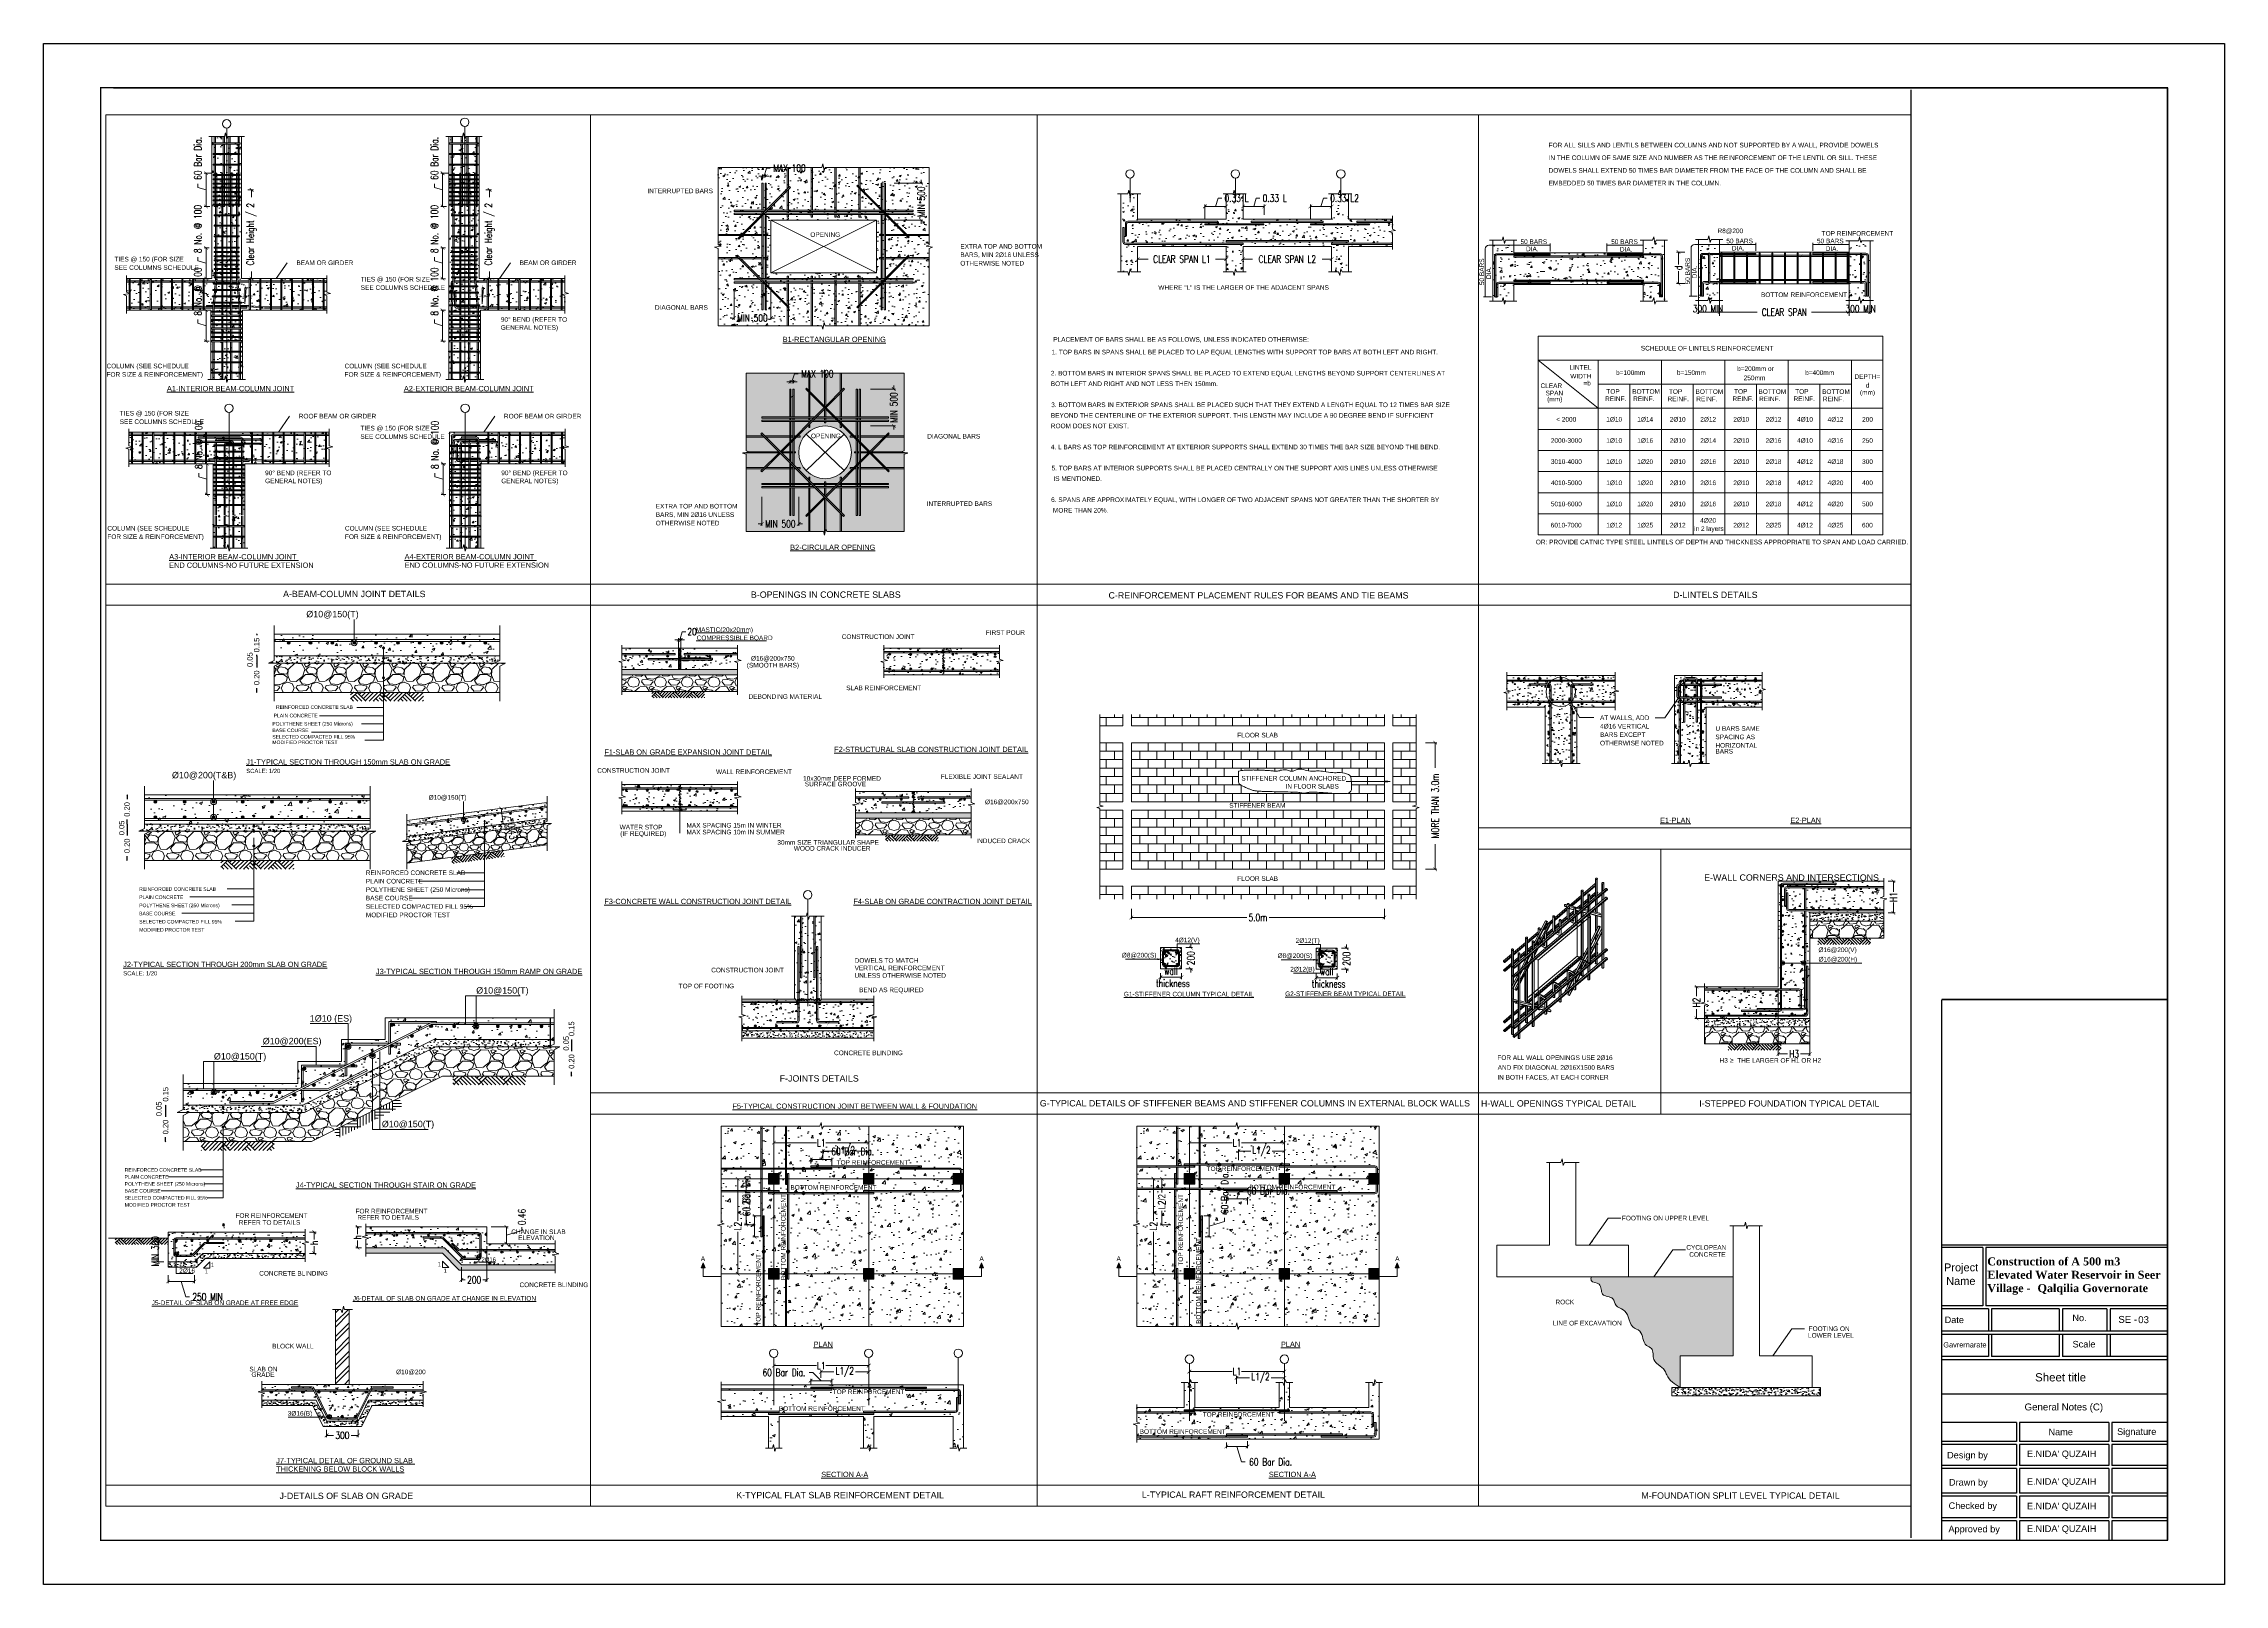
# Model space of a CAD drawing. Extents: x 166525 to 167198, y 178739 to 179747.
# Drawn here: x 167044.8 to 167104.7, y 179439.4 to 179481.8 of the extents above; entities that cross this region are included whole.
import ezdxf
from ezdxf.enums import TextEntityAlignment as Align

# ---------------------------------------------------------------- set-up
doc = ezdxf.new("R2010")
doc.units = 0
doc.header["$MEASUREMENT"] = 0
doc.layers.get('0').update_dxf_attribs({"linetype": 'CONTINUOUS'})
doc.layers.get('DEFPOINTS').update_dxf_attribs({"linetype": 'CONTINUOUS'})
doc.layers.add('BEAM', color=6, linetype='CONTINUOUS', lineweight=13)
doc.layers.add('Frame-PW - KA_FRAME', color=7, linetype='CONTINUOUS', lineweight=80)
for name, color, linetype in [('COVER', 7, 'CONTINUOUS'), ('MHATCH', 8, 'CONTINUOUS'), ('S-D-BAR DOT', 7, 'CONTINUOUS'), ('S-G-TEXT SUB TITLE', 2, 'CONTINUOUS'), ('Steel', 2, 'CONTINUOUS'), ('TXT', 6, 'CONTINUOUS')]:
    doc.layers.add(name, color=color, linetype=linetype)
doc.styles.add('ARIAL', font='arial.ttf')
doc.styles.add('DIM', font='simplex.shx', dxfattribs={"width": 0.75})
doc.dimstyles.new('1-25', dxfattribs={"dimtxt": 0.2, "dimasz": 0.01, "dimexe": 0, "dimexo": 0, "dimgap": 0.08, "dimtad": 0, "dimlfac": 0.25, "dimzin": 0, "dimdsep": 46, "dimtxsty": 'Standard', "dimblk1": 'OBLIQUE', "dimblk2": 'OBLIQUE', "dimsah": 1, "dimcen": 0, "dimse1": 1, "dimse2": 1, "dimclrd": 256, "dimclre": 256, "dimclrt": 4, "dimadec": 0, "dimazin": 0, "dimtfac": 5.555556, "dimtix": 1, "dimtofl": 0, "dimtmove": 2, "dimatfit": 3, "dimldrblk": 'OBLIQUE', "dimfxl": 1, "dimtolj": 1, "dimtzin": 0, "dimarcsym": 0})
doc.dimstyles.new('MUTASIM', dxfattribs={"dimscale": 0.9995, "dimtxt": 0.2, "dimasz": 0.1, "dimexe": 0.05, "dimexo": 0.12, "dimgap": 0.05, "dimtad": 0, "dimzin": 0, "dimdsep": 46, "dimtxsty": 'DIM', "dimblk": 'ARCHTICK', "dimcen": 0.09, "dimclrd": 35, "dimclre": 33, "dimclrt": 256, "dimazin": 0, "dimtfac": 1, "dimtofl": 0, "dimtmove": 1, "dimatfit": 3, "dimfxl": 0.18, "dimtolj": 1, "dimtzin": 0, "dimlwd": 13, "dimlwe": 9, "dimarcsym": 0})
pattern_1 = [(50, (167040.94062, 179438.26664), (0.2077982, -0.01818), [0.0217283, -0.2390116]), (355, (167040.94062, 179438.26664), (-0.0401978, 0.2179183), [0.0173827, -0.1912093]), (100.4514, (167040.95793, 179438.26513), (0.1676005, 0.1997382), [0.0184662, -0.2031286]), (46.1842, (167040.94062, 179438.32458), (0.3091915, -0.0479527), [0.0325925, -0.3585174]), (96.6356, (167040.96638, 179438.3206), (0.270782, 0.2822127), [0.0276994, -0.304693]), (351.1842, (167040.94062, 179438.32458), (0.270782, 0.282213), [0.026074, -0.286814]), (21, (167040.96959, 179438.3101), (0.1729305, -0.1166431), [0.0217283, -0.2390116]), (326, (167040.9696, 179438.3101), (0.070491, 0.210084), [0.0173827, -0.1912093]), (71.4514, (167040.984, 179438.30038), (0.2434217, 0.0934406), [0.0184662, -0.2031286]), (37.5, (167040.94062, 179438.26664), (0.00352284, 0.096443), [0, -0.1888916, 0, -0.1941064, 0, -0.1919335]), (7.5, (167040.94062, 179438.26664), (0.07621414, 0.1142654), [0, -0.1106696, 0, -0.1845459, 0, -0.073152]), (327.5, (167040.87601, 179438.26664), (0.15465423, -0.0065344), [0, -0.07242775, 0, -0.2259746, 0, -0.2998509]), (317.5, (167040.84704, 179438.26664), (0.1689554, 0.0290015), [0, -0.0941561, 0, -0.1500703, 0, -0.2129376])]
pattern_2 = [(50, (167026.03456, 179452.07946), (0.527809, -0.0461773), [0.05519, -0.6070894]), (355, (167026.03456, 179452.07946), (-0.102102, 0.553512), [0.044152, -0.4856715]), (100.451, (167026.07854, 179452.0756), (0.4257086, 0.5073323), [0.046904, -0.515946]), (46.1842, (167026.03456, 179452.2266), (0.785346, -0.121801), [0.082785, -0.910634]), (96.6356, (167026.1, 179452.2165), (0.687786, 0.716819), [0.070356, -0.77392]), (351.184, (167026.03456, 179452.2266), (0.687787, 0.716818), [0.066228, -0.728507]), (21, (167026.10814, 179452.18984), (0.439245, -0.2962745), [0.05519, -0.6070894]), (326, (167026.10814, 179452.18984), (0.179047, 0.533613), [0.044152, -0.4856715]), (71.4514, (167026.14475, 179452.16515), (0.618291, 0.2373395), [0.046904, -0.515946]), (37.5, (167026.03456, 179452.07946), (0.008948, 0.24496525), [0, -0.4797846, 0, -0.4930302, 0, -0.4875112]), (7.5, (167026.03456, 179452.07946), (0.1935839, 0.2902341), [0, -0.2811008, 0, -0.4687466, 0, -0.1858062]), (327.5, (167025.87046, 179452.07946), (0.3928209, -0.0165968), [0, -0.1839665, 0, -0.5739754, 0, -0.7616213]), (317.5, (167025.79687, 179452.07946), (0.4291465, 0.0736633), [0, -0.2391564, 0, -0.3811786, 0, -0.5408615])]
pattern_3 = [(50, (167019.82355, 179431.84276), (0.2869041, -0.0251009), [0.03, -0.33]), (355, (167019.82355, 179431.84276), (-0.0555005, 0.3008769), [0.024, -0.264]), (100.4514, (167019.84746, 179431.84067), (0.2314038, 0.2757758), [0.025496, -0.2804568]), (46.1842, (167019.82355, 179431.92276), (0.4268964, -0.0662076), [0.045, -0.495]), (96.6356, (167019.85912, 179431.91724), (0.373865, 0.389647), [0.038244, -0.420685]), (351.1842, (167019.82355, 179431.92276), (0.3738648, 0.3896474), [0.036, -0.396]), (21, (167019.86355, 179431.90276), (0.2387628, -0.1610476), [0.03, -0.33]), (326, (167019.86355, 179431.90276), (0.0973261, 0.29006), [0.024, -0.264]), (71.4514, (167019.88345, 179431.88934), (0.336089, 0.1290122), [0.025496, -0.2804568]), (37.5, (167019.82355, 179431.84276), (0.00486394, 0.13315754), [0, -0.2608, 0, -0.268, 0, -0.265]), (7.5, (167019.82355, 179431.84276), (0.1052278, 0.1577647), [0, -0.1528, 0, -0.2548, 0, -0.101]), (327.5, (167019.73435, 179431.84276), (0.21352897, -0.00902195), [0, -0.1, 0, -0.312, 0, -0.414]), (317.5, (167019.69435, 179431.84276), (0.2332745, 0.040042), [0, -0.13, 0, -0.2072, 0, -0.294])]
pattern_4 = [(228.0128, (167020.39955, 179432.64276), (-6.399998586, -7.20000107), [0.107629, -10.65527]), (184.9697, (167020.32755, 179432.56276), (9.600000841, 0.799993046), [0.184694, -18.28474]), (132.5104, (167020.14355, 179432.54676), (7.999992575, -8.80000694), [0.13023, -12.892826]), (267.2737, (167019.83155, 179432.34676), (0.799996814, 16.000000236), [0.16819, -16.650846]), (292.8337, (167019.82355, 179432.17876), (-4.000007924, 9.59999713), [0.164924, -16.327498]), (357.2737, (167019.88755, 179432.02676), (-16.000000236, 0.799996814), [0.16819, -16.650846]), (37.6942, (167020.05555, 179432.01876), (-10.400005877, -7.999992324), [0.222423, -22.019879]), (72.2553, (167020.23155, 179432.15476), (5.60000861, 17.599996985), [0.20999, -20.789057]), (121.4296, (167020.29555, 179432.35476), (-6.400006587, 10.39999603), [0.16876, -16.707258]), (175.2364, (167020.20755, 179432.49876), (8.80000076, -0.79999323), [0.192666, -9.44061]), (222.3974, (167020.01555, 179432.51476), (-9.600005881, -8.799993666), [0.249158, -24.6667]), (138.8141, (167020.62355, 179432.33876), (-5.60000236, 4.79999785), [0.085041, -8.419075]), (171.4692, (167020.55955, 179432.39476), (10.399998628, -1.600006328), [0.16179, -16.017209]), (225, (167020.39955, 179432.41876), (-9e-17, -0.8), [0.113137, -1.018234]), (203.1986, (167020.34355, 179432.51476), (3.99999978, 1.60000106), [0.060926, -6.031692]), (291.8014, (167020.28755, 179432.49076), (-0.79999993, 2.4000002), [0.086162, -4.22197]), (30.9638, (167020.31955, 179432.41076), (2.3999984, 1.600002), [0.139943, -4.524818]), (161.5651, (167020.43955, 179432.48276), (1.6000003, -0.7999987), [0.101193, -2.42863]), (16.3895, (167019.82355, 179432.49076), (8.00000176, 2.39999417), [0.14176, -14.034276]), (70.3462, (167019.95955, 179432.53076), (-3.1999962, -8.80000171), [0.118929, -11.773926]), (293.1986, (167020.43955, 179432.64276), (-1.60000106, 3.99999978), [0.121852, -5.970766]), (343.6105, (167020.48755, 179432.53076), (-8.00000176, 2.39999417), [0.14176, -14.034276]), (339.444, (167019.82355, 179431.99476), (-4.00000148, 1.5999968), [0.136704, -6.698499]), (294.7751, (167019.95155, 179431.94676), (-3.99999375, 8.80000274), [0.114542, -11.339714]), (66.8014, (167020.44755, 179431.84276), (1.60000106, 3.99999978), [0.121852, -5.970766]), (17.354, (167020.49555, 179431.95476), (-10.400001615, -3.1999956), [0.134105, -13.276339]), (69.444, (167020.05555, 179431.84276), (-1.5999968, -4.00000148), [0.068352, -6.766851]), (101.3099, (167020.39955, 179431.84276), (-0.7999981, 3.2000006), [0.040792, -4.038423]), (165.9638, (167020.39155, 179431.88276), (2.4000004, -0.79999845), [0.164924, -3.13356]), (186.009, (167020.23155, 179431.92276), (7.9999998, 0.799999454), [0.15284, -15.131138]), (303.6901, (167020.31955, 179432.33876), (-0.8000011, 1.5999996), [0.115378, -2.769063]), (353.1572, (167020.38355, 179432.24276), (13.599999493, -1.600006398), [0.201435, -19.94205]), (60.9454, (167020.58355, 179432.21876), (-3.20000002, -5.60000031), [0.082365, -8.154139]), (90, (167020.62355, 179432.2908), (-0.8, 0.8), [0.048, -0.752]), (120.2564, (167020.21555, 179431.94676), (3.19999591, -5.600001965), [0.111139, -11.002816]), (48.0128, (167020.15955, 179432.04276), (6.399998586, 7.20000107), [0.215258, -10.547642]), (0, (167020.30355, 179432.2028), (0.8, 0.8), [0.208, -0.592]), (325.3048, (167020.51155, 179432.20276), (-7.99999541, 5.60000689), [0.126491, -12.522619]), (254.0546, (167020.61555, 179432.13076), (-0.7999999, -3.2000001), [0.116482, -5.707606]), (207.646, (167020.58355, 179432.01876), (-15.199996646, -8.00000617), [0.189652, -18.775579]), (175.4261, (167020.41555, 179431.93076), (-10.400000447, 0.79999584), [0.200639, -19.863259])]
pattern_5 = [(50, (166923.41305, 179442.93684), (0.21112361, -0.01847091), [0.02207598, -0.24283576]), (355, (166923.41305, 179442.93684), (-0.04084094, 0.22140485), [0.01766078, -0.1942686]), (100.451, (166923.43064, 179442.9353), (0.17028344, 0.20293292), [0.01876168, -0.20637853]), (46.1842, (166923.41305, 179442.9957), (0.31413832, -0.0487205), [0.03311397, -0.36425364]), (96.6356, (166923.43922, 179442.99165), (0.2751145, 0.2867276), [0.0281425, -0.3095678]), (351.184, (166923.41305, 179442.9957), (0.2751149, 0.2867271), [0.0264912, -0.2914029]), (21, (166923.44248, 179442.98099), (0.175698, -0.11850978), [0.02207598, -0.24283576]), (326, (166923.44248, 179442.98099), (0.0716189, 0.21344512), [0.01766078, -0.1942686]), (71.4514, (166923.45712, 179442.97111), (0.24731642, 0.09493581), [0.01876168, -0.20637853]), (37.5, (166923.413045, 179442.93684), (0.00357921, 0.0979861), [0, -0.19191384, 0, -0.19721207, 0, -0.19500448]), (7.5, (166923.41305, 179442.93684), (0.077433566, 0.11609366), [0, -0.11244032, 0, -0.18749864, 0, -0.07432246]), (327.5, (166923.34741, 179442.93684), (0.15712835, -0.00663872), [0, -0.073586595, 0, -0.22959018, 0, -0.3046485]), (317.5, (166923.31797, 179442.93684), (0.17165861, 0.02946534), [0, -0.09566257, 0, -0.15247142, 0, -0.21634459])]
pattern_6 = [(228.0128, (166923.94287, 179443.6727), (-5.886932579, -6.622801662), [0.0990003, -9.801068]), (184.9697, (166923.87664, 179443.599116), (8.83040565, 0.735860754), [0.169888, -16.8188826]), (132.5104, (166923.70739, 179443.5844), (7.358654117, -8.094533325), [0.1197903, -11.859233]), (267.2737, (166923.420404, 179443.400432), (0.735862752, 14.7173142064), [0.154707, -15.3159778]), (292.8337, (166923.413045, 179443.2459), (-3.679340181, 8.830396386), [0.1517025, -15.0185604]), (357.2737, (166923.471915, 179443.106086), (-14.7173142064, 0.735862752), [0.154707, -15.3159778]), (37.6942, (166923.626447, 179443.098727), (-9.566263356, -7.358652911), [0.2045922, -20.2545943]), (72.2553, (166923.788337, 179443.223824), (5.1510719335, 16.1890555315), [0.193156, -19.1224617]), (121.4296, (166923.847206, 179443.40779), (-5.8869290936, 9.56624606), [0.155231, -15.367865]), (175.2364, (166923.76626, 179443.540247), (8.09451906, -0.735859041), [0.17722, -8.6837686]), (222.3974, (166923.589653, 179443.554964), (-8.830391631, -8.0945148874), [0.229184, -22.6892387]), (138.8141, (166924.14891, 179443.39307), (-5.151058349, 4.41518889), [0.0782234, -7.744149]), (171.4692, (166924.090042, 179443.444584), (9.56624271, -1.4717356025), [0.1488193, -14.7331372]), (225, (166923.94287, 179443.46666), (-2e-16, -0.7358654), [0.1040668, -0.9366038]), (203.1986, (166923.89136, 179443.55496), (3.67934214, 1.47173835), [0.056042, -5.5481395]), (291.8014, (166923.83985, 179443.53289), (-0.73586646, 2.20759926), [0.079255, -3.883518]), (30.9638, (166923.86928, 179443.4593), (2.20759551, 1.47173304), [0.1287244, -4.1620752]), (161.5651, (166923.97966, 179443.52553), (1.47173257, -0.73586485), [0.0930804, -2.2339326]), (16.3895, (166923.413045, 179443.53289), (7.358663531, 2.207593249), [0.1303954, -12.9091746]), (70.3462, (166923.538143, 179443.56968), (-2.943455586, -8.094513971), [0.1093946, -10.8300346]), (293.1986, (166923.97966, 179443.6727), (-1.47173835, 3.67934214), [0.1120834, -5.4921094]), (343.6105, (166924.023814, 179443.56968), (-7.358663531, 2.207593249), [0.1303954, -12.9091746]), (339.444, (166923.413045, 179443.07665), (-3.679334303, 1.47173011), [0.1257447, -6.1614867]), (294.7751, (166923.530784, 179443.0325), (-3.679321161, 8.09452166), [0.1053598, -10.430639]), (66.8014, (166923.98702, 179442.93684), (1.47173835, 3.67934214), [0.1120834, -5.4921094]), (17.354, (166924.031173, 179443.039858), (-9.566257829, -2.943459349), [0.123354, -12.212014]), (69.444, (166923.62645, 179442.93684), (-1.47173011, -3.679334303), [0.0628725, -6.224383]), (101.3099, (166923.94287, 179442.93684), (-0.73586231, 2.94345436), [0.037522, -3.7146745]), (165.9638, (166923.93551, 179442.97363), (2.2075994, -0.73586467), [0.1517025, -2.8823493]), (186.009, (166923.788337, 179443.010423), (7.35864862, 0.735864229), [0.1405872, -13.9181222]), (303.6901, (166923.86928, 179443.39307), (-0.7358662, 1.47173047), [0.106128, -2.5470754]), (353.1572, (166923.928152, 179443.30477), (12.509726274, -1.4717384856), [0.1852867, -18.3433419]), (60.9454, (166924.11212, 179443.28269), (-2.94345694, -5.15104935), [0.0757617, -7.500444]), (90, (166924.1489, 179443.3489), (-0.735866, 0.735866), [0.044152, -0.691714]), (120.2564, (166923.77362, 179443.0325), (2.94345755, -5.151059032), [0.1022295, -10.1207352]), (48.0128, (166923.72211, 179443.120803), (5.886932579, 6.622801662), [0.198001, -9.7020738]), (0, (166923.8546, 179443.268), (0.735866, 0.735866), [0.191325, -0.5445408]), (325.3048, (166924.04589, 179443.267976), (-7.358646721, 5.15106212), [0.1163508, -11.5187067]), (254.0546, (166924.14155, 179443.20175), (-0.735867824, -2.9434708), [0.1071435, -5.250056]), (207.646, (166924.112118, 179443.098727), (-13.981448084, -7.358664099), [0.174448, -17.2703972]), (175.4261, (166923.957586, 179443.017782), (-9.5662595156, 0.735862387), [0.1845543, -18.2708562]), (175.4261, (166923.957586, 179443.017782), (-9.5662595156, 0.735862387), [0.1845543, -18.2708562])]
pattern_7 = [(50, (166928.61213, 179449.52864), (0.21112361, -0.01847091), [0.02207598, -0.24283576]), (355, (166928.61213, 179449.52864), (-0.04084094, 0.22140485), [0.01766078, -0.1942686]), (100.451, (166928.62973, 179449.5271), (0.17028344, 0.20293292), [0.01876168, -0.20637853]), (46.1842, (166928.61213, 179449.5875), (0.31413832, -0.0487205), [0.03311397, -0.36425364]), (96.6356, (166928.6383, 179449.58345), (0.2751145, 0.2867276), [0.0281425, -0.3095678]), (351.184, (166928.61213, 179449.5875), (0.2751149, 0.2867271), [0.0264912, -0.2914029]), (21, (166928.64157, 179449.57279), (0.175698, -0.11850978), [0.02207598, -0.24283576]), (326, (166928.64157, 179449.57279), (0.0716189, 0.21344512), [0.01766078, -0.1942686]), (71.4514, (166928.65621, 179449.56291), (0.24731642, 0.09493581), [0.01876168, -0.20637853]), (37.5, (166928.612135, 179449.52864), (0.00357921, 0.0979861), [0, -0.19191384, 0, -0.19721207, 0, -0.19500448]), (7.5, (166928.61213, 179449.52864), (0.077433566, 0.11609366), [0, -0.11244032, 0, -0.18749864, 0, -0.07432246]), (327.5, (166928.546495, 179449.52864), (0.15712835, -0.00663872), [0, -0.07358659, 0, -0.22959018, 0, -0.3046485]), (317.5, (166928.51706, 179449.52864), (0.17165861, 0.02946534), [0, -0.09566257, 0, -0.15247142, 0, -0.21634459])]
pattern_8 = [(50, (167030.03666, 179441.11026), (0.738933, -0.064648), [0.077266, -0.849925]), (355, (167030.03666, 179441.11026), (-0.142943, 0.774917), [0.061813, -0.67994]), (100.451, (167030.0982, 179441.1049), (0.595992, 0.710265), [0.065666, -0.722325]), (46.1842, (167030.0367, 179441.3163), (1.099484, -0.170522), [0.1159, -1.274888]), (96.6356, (167030.1283, 179441.3021), (0.9629, 1.003547), [0.0985, -1.083487]), (351.184, (167030.0367, 179441.3163), (0.962902, 1.003545), [0.09272, -1.01991]), (21, (167030.1397, 179441.2648), (0.614943, -0.414784), [0.077266, -0.849925]), (326, (167030.1397, 179441.2648), (0.250666, 0.747058), [0.061813, -0.67994]), (71.4514, (167030.1909, 179441.2302), (0.865607, 0.332275), [0.065666, -0.722325]), (37.5, (167030.03666, 179441.11026), (0.0125272, 0.3429514), [0, -0.6716984, 0, -0.6902423, 0, -0.6825157]), (7.5, (167030.03666, 179441.11026), (0.2710175, 0.4063278), [0, -0.393541, 0, -0.6562453, 0, -0.2601286]), (327.5, (167029.80692, 179441.11026), (0.5499492, -0.0232355), [0, -0.257553, 0, -0.8035656, 0, -1.0662698]), (317.5, (167029.7039, 179441.11026), (0.600805, 0.1031287), [0, -0.334819, 0, -0.53365, 0, -0.757206])]

# ---------------------------------------------------------------- blocks, each defined once
blk = doc.blocks.new('B1')
at = {"layer": 'Steel'}
blk.add_hatch(color=256, dxfattribs=at).paths.add_polyline_path([(-0.05, 0, 1), (0.05, 0, 1)], flags=16)
blk.add_circle((0, 0), 0.05, dxfattribs=at)
blk = doc.blocks.new('_ARCHTICK')
at = {"color": 0, "linetype": 'ByBlock', "const_width": 0.15}
blk.add_lwpolyline([(-0.5, -0.5), (0.5, 0.5)], dxfattribs=at)
blk = doc.blocks.new('*D1334')
at = {"layer": 'BEAM', "color": 33, "lineweight": 9, "transparency": 16777216}
for p, q in [((167052.577, 179443.675), (167052.577, 179443.476)), ((167053.446, 179443.675), (167053.446, 179443.476))]:
    blk.add_line(p, q, dxfattribs=at)
at = {"layer": 'BEAM', "color": 35, "lineweight": 13, "transparency": 16777216}
for p, q in [((167052.577, 179443.526), (167052.768, 179443.526)), ((167053.446, 179443.526), (167053.254, 179443.526))]:
    blk.add_line(p, q, dxfattribs=at)
at = {"layer": 'DEFPOINTS', "color": 0, "transparency": 16777216}
for p in [(167052.577, 179443.795), (167053.446, 179443.795), (167053.446, 179443.526)]:
    blk.add_point(p, dxfattribs=at)
at = {"layer": 'BEAM', "color": 35, "lineweight": 13, "transparency": 16777216, "xscale": 0.09995000000000001, "yscale": 0.09995000000000001, "zscale": 0.09995000000000001, "rotation": 180}
blk.add_blockref('_ARCHTICK', (167052.577, 179443.526), dxfattribs=at)
at = {"layer": 'BEAM', "color": 35, "lineweight": 13, "transparency": 16777216, "xscale": 0.09995000000000001, "yscale": 0.09995000000000001, "zscale": 0.09995000000000001}
blk.add_blockref('_ARCHTICK', (167053.446, 179443.526), dxfattribs=at)
at = {"layer": 'BEAM', "transparency": 16777216, "insert": (167053.011, 179443.526), "char_height": 0.1999, "attachment_point": 5, "style": 'DIM'}
blk.add_mtext('\\A1;300', dxfattribs=at)
blk = doc.blocks.new('SUBTITLE')
at = {"lineweight": 0}
for tag, p in [('%%USUBTITLE', (13935941.08, 8347529.82)), ('20', (13935941.08, 8347529.42))]:
    blk.add_attdef(tag, p, '', height=0.2, dxfattribs=at)
blk = doc.blocks.new('*D1335')
at = {"layer": 'BEAM', "color": 33, "lineweight": 9, "transparency": 16777216}
for p, q in [((167056.977, 179448.724), (167056.977, 179447.746)), ((167056.282, 179448.145), (167056.282, 179447.746))]:
    blk.add_line(p, q, dxfattribs=at)
at = {"layer": 'BEAM', "color": 35, "lineweight": 13, "transparency": 16777216}
for p, q in [((167056.282, 179447.796), (167056.387, 179447.796)), ((167056.977, 179447.796), (167056.873, 179447.796))]:
    blk.add_line(p, q, dxfattribs=at)
at = {"layer": 'DEFPOINTS', "color": 0, "transparency": 16777216}
for p in [(167056.977, 179448.844), (167056.282, 179448.264), (167056.282, 179447.796)]:
    blk.add_point(p, dxfattribs=at)
at = {"layer": 'BEAM', "color": 35, "lineweight": 13, "transparency": 16777216, "xscale": 0.09995000000000001, "yscale": 0.09995000000000001, "zscale": 0.09995000000000001, "rotation": 180}
blk.add_blockref('_ARCHTICK', (167056.282, 179447.796), dxfattribs=at)
at = {"layer": 'BEAM', "color": 35, "lineweight": 13, "transparency": 16777216, "xscale": 0.09995000000000001, "yscale": 0.09995000000000001, "zscale": 0.09995000000000001}
blk.add_blockref('_ARCHTICK', (167056.977, 179447.796), dxfattribs=at)
at = {"layer": 'BEAM', "transparency": 16777216, "insert": (167056.63, 179447.796), "char_height": 0.1999, "attachment_point": 5, "style": 'DIM'}
blk.add_mtext('\\A1;200', dxfattribs=at)
blk = doc.blocks.new('*D1336')
at = {"layer": 'BEAM', "color": 33, "lineweight": 9, "transparency": 16777216}
for p, q in [((167057.097, 179449.253), (167057.568, 179449.253)), ((167057.097, 179448.79), (167057.568, 179448.79))]:
    blk.add_line(p, q, dxfattribs=at)
at = {"layer": 'BEAM', "color": 35, "lineweight": 13, "transparency": 16777216}
for p, q in [((167057.518, 179449.253), (167057.518, 179448.79)), ((167057.943, 179449.149), (167057.943, 179449.249)), ((167057.518, 179449.021), (167057.943, 179449.149))]:
    blk.add_line(p, q, dxfattribs=at)
at = {"layer": 'DEFPOINTS', "color": 0, "transparency": 16777216}
for p in [(167056.977, 179449.253), (167056.977, 179448.79), (167057.518, 179448.79)]:
    blk.add_point(p, dxfattribs=at)
at = {"layer": 'BEAM', "color": 35, "lineweight": 13, "transparency": 16777216, "xscale": 0.09995000000000001, "yscale": 0.09995000000000001, "zscale": 0.09995000000000001}
for p, rotation in [((167057.518, 179449.253), 90), ((167057.518, 179448.79), 270)]:
    blk.add_blockref('_ARCHTICK', p, dxfattribs=dict(at, rotation=rotation))
at = {"layer": 'BEAM', "transparency": 16777216, "insert": (167057.943, 179449.524), "char_height": 0.1999, "attachment_point": 5, "rotation": 90, "style": 'DIM'}
blk.add_mtext('\\A1;0.46', dxfattribs=at)
blk = doc.blocks.new('*D1337')
at = {"layer": 'BEAM', "color": 33, "lineweight": 9, "transparency": 16777216}
for p, q in [((167053.534, 179449.253), (167053.376, 179449.253)), ((167053.534, 179448.679), (167053.376, 179448.679))]:
    blk.add_line(p, q, dxfattribs=at)
at = {"layer": 'BEAM', "color": 35, "lineweight": 13, "transparency": 16777216}
for p, q in [((167053.426, 179449.253), (167053.426, 179449.055)), ((167053.426, 179448.679), (167053.426, 179448.877))]:
    blk.add_line(p, q, dxfattribs=at)
at = {"layer": 'DEFPOINTS', "color": 0, "transparency": 16777216}
for p in [(167053.654, 179449.253), (167053.426, 179448.679), (167053.654, 179448.679)]:
    blk.add_point(p, dxfattribs=at)
at = {"layer": 'BEAM', "color": 35, "lineweight": 13, "transparency": 16777216, "xscale": 0.09995000000000001, "yscale": 0.09995000000000001, "zscale": 0.09995000000000001}
for p, rotation in [((167053.426, 179449.253), 90), ((167053.426, 179448.679), 270)]:
    blk.add_blockref('_ARCHTICK', p, dxfattribs=dict(at, rotation=rotation))
at = {"layer": 'BEAM', "transparency": 16777216, "insert": (167053.426, 179448.966), "char_height": 0.1999, "attachment_point": 5, "rotation": 90, "style": 'DIM'}
blk.add_mtext('\\A1;h', dxfattribs=at)
blk = doc.blocks.new('*D1338')
at = {"layer": 'BEAM', "color": 33, "lineweight": 9, "transparency": 16777216}
for p, q in [((167048.221, 179447.927), (167048.221, 179447.705)), ((167048.945, 179447.927), (167048.945, 179447.705))]:
    blk.add_line(p, q, dxfattribs=at)
at = {"layer": 'BEAM', "color": 35, "lineweight": 13, "transparency": 16777216}
for p, q in [((167048.221, 179447.755), (167048.945, 179447.755)), ((167048.583, 179447.755), (167048.71, 179447.33)), ((167048.71, 179447.33), (167048.81, 179447.33))]:
    blk.add_line(p, q, dxfattribs=at)
at = {"layer": 'DEFPOINTS', "color": 0, "transparency": 16777216}
for p in [(167048.221, 179448.047), (167048.945, 179448.047), (167048.945, 179447.755)]:
    blk.add_point(p, dxfattribs=at)
at = {"layer": 'BEAM', "color": 35, "lineweight": 13, "transparency": 16777216, "xscale": 0.09995000000000001, "yscale": 0.09995000000000001, "zscale": 0.09995000000000001, "rotation": 180}
blk.add_blockref('_ARCHTICK', (167048.221, 179447.755), dxfattribs=at)
at = {"layer": 'BEAM', "color": 35, "lineweight": 13, "transparency": 16777216, "xscale": 0.09995000000000001, "yscale": 0.09995000000000001, "zscale": 0.09995000000000001}
blk.add_blockref('_ARCHTICK', (167048.945, 179447.755), dxfattribs=at)
at = {"layer": 'BEAM', "transparency": 16777216, "insert": (167049.306, 179447.33), "char_height": 0.1999, "attachment_point": 5, "style": 'DIM'}
blk.add_mtext('\\A1;250 MIN', dxfattribs=at)
blk = doc.blocks.new('*D1339')
at = {"layer": 'BEAM', "color": 33, "lineweight": 9, "transparency": 16777216}
for p, q in [((167052.107, 179449.105), (167052.289, 179449.105)), ((167052.107, 179448.526), (167052.289, 179448.526))]:
    blk.add_line(p, q, dxfattribs=at)
at = {"layer": 'BEAM', "color": 35, "lineweight": 13, "transparency": 16777216}
for p, q in [((167052.239, 179449.105), (167052.239, 179448.905)), ((167052.239, 179448.526), (167052.239, 179448.726))]:
    blk.add_line(p, q, dxfattribs=at)
at = {"layer": 'DEFPOINTS', "color": 0, "transparency": 16777216}
for p in [(167051.987, 179449.105), (167051.987, 179448.526), (167052.239, 179448.526)]:
    blk.add_point(p, dxfattribs=at)
at = {"layer": 'BEAM', "color": 35, "lineweight": 13, "transparency": 16777216, "xscale": 0.09995000000000001, "yscale": 0.09995000000000001, "zscale": 0.09995000000000001}
for p, rotation in [((167052.239, 179449.105), 90), ((167052.239, 179448.526), 270)]:
    blk.add_blockref('_ARCHTICK', p, dxfattribs=dict(at, rotation=rotation))
at = {"layer": 'BEAM', "transparency": 16777216, "insert": (167052.239, 179448.816), "char_height": 0.1999, "attachment_point": 5, "rotation": 90, "style": 'DIM'}
blk.add_mtext('\\A1;h', dxfattribs=at)
blk = doc.blocks.new('*D1340')
at = {"layer": 'BEAM', "color": 33, "lineweight": 9, "transparency": 16777216}
for p, q in [((167048.101, 179448.942), (167047.895, 179448.942)), ((167048.101, 179448.294), (167047.895, 179448.294))]:
    blk.add_line(p, q, dxfattribs=at)
at = {"layer": 'BEAM', "color": 35, "lineweight": 13, "transparency": 16777216}
blk.add_line((167047.945, 179448.942), (167047.945, 179448.294), dxfattribs=at)
at = {"layer": 'DEFPOINTS', "color": 0, "transparency": 16777216}
for p in [(167048.221, 179448.942), (167047.945, 179448.294), (167048.221, 179448.294)]:
    blk.add_point(p, dxfattribs=at)
at = {"layer": 'BEAM', "color": 35, "lineweight": 13, "transparency": 16777216, "xscale": 0.09995000000000001, "yscale": 0.09995000000000001, "zscale": 0.09995000000000001}
for p, rotation in [((167047.945, 179448.942), 90), ((167047.945, 179448.294), 270)]:
    blk.add_blockref('_ARCHTICK', p, dxfattribs=dict(at, rotation=rotation))
at = {"layer": 'BEAM', "transparency": 16777216, "insert": (167047.866, 179448.581), "char_height": 0.1999, "attachment_point": 5, "rotation": 90, "style": 'DIM'}
blk.add_mtext('\\A1;MIN 300', dxfattribs=at)
blk = doc.blocks.new('*D1341')
at = {"layer": 'BEAM', "color": 35, "lineweight": 13, "transparency": 16777216}
for p, q in [((167062.25, 179465.377), (167062.15, 179465.377)), ((167062.25, 179465.377), (167062.308, 179465.377)), ((167062.279, 179465.377), (167062.346, 179465.602)), ((167062.308, 179465.377), (167062.408, 179465.377)), ((167062.346, 179465.602), (167062.446, 179465.602))]:
    blk.add_line(p, q, dxfattribs=at)
at = {"layer": 'BEAM', "color": 33, "lineweight": 9, "transparency": 16777216}
for p, q in [((167062.25, 179464.605), (167062.25, 179465.427)), ((167062.308, 179464.605), (167062.308, 179465.427))]:
    blk.add_line(p, q, dxfattribs=at)
at = {"layer": 'DEFPOINTS', "color": 0, "transparency": 16777216}
for p in [(167062.308, 179465.377), (167062.25, 179464.486), (167062.308, 179464.486)]:
    blk.add_point(p, dxfattribs=at)
at = {"layer": 'BEAM', "color": 35, "lineweight": 13, "transparency": 16777216, "xscale": 0.09995000000000001, "yscale": 0.09995000000000001, "zscale": 0.09995000000000001}
blk.add_blockref('_ARCHTICK', (167062.25, 179465.377), dxfattribs=at)
at = {"layer": 'BEAM', "color": 35, "lineweight": 13, "transparency": 16777216, "xscale": 0.09995000000000001, "yscale": 0.09995000000000001, "zscale": 0.09995000000000001, "rotation": 180}
blk.add_blockref('_ARCHTICK', (167062.308, 179465.377), dxfattribs=at)
at = {"layer": 'BEAM', "transparency": 16777216, "insert": (167062.618, 179465.602), "char_height": 0.1999, "attachment_point": 5, "style": 'DIM'}
blk.add_mtext('\\A1;20', dxfattribs=at)
blk = doc.blocks.new('bar20')
at = {"layer": 'S-D-BAR DOT'}
h = blk.add_hatch(color=256, dxfattribs=at)
edge = h.paths.add_edge_path()
edge.add_arc((0, 0), 0.05, 0, 360)
at = {"layer": 'S-D-BAR DOT', "lineweight": 0}
blk.add_circle((0, 0), 0.05, dxfattribs=at)
blk = doc.blocks.new('_OBLIQUE')
at = {"color": 0, "linetype": 'ByBlock'}
blk.add_line((-0.5, -0.5), (0.5, 0.5), dxfattribs=at)
blk = doc.blocks.new('*D1342')
at = {"layer": 'BEAM', "lineweight": -2, "transparency": 16777216}
for p, q in [((167050.656, 179465.535), (167050.656, 179465.502)), ((167050.656, 179464.935), (167050.656, 179464.967))]:
    blk.add_line(p, q, dxfattribs=at)
at = {"layer": 'DEFPOINTS', "color": 0, "transparency": 16777216}
for p in [(167050.985, 179465.535), (167050.656, 179464.935), (167050.985, 179464.935)]:
    blk.add_point(p, dxfattribs=at)
at = {"layer": 'BEAM', "lineweight": -2, "transparency": 16777216, "xscale": 0.01, "yscale": 0.01, "zscale": 0.01}
for p, rotation in [((167050.656, 179465.535), 90), ((167050.656, 179464.935), 270)]:
    blk.add_blockref('_OBLIQUE', p, dxfattribs=dict(at, rotation=rotation))
at = {"layer": 'BEAM', "color": 4, "transparency": 16777216, "insert": (167050.656, 179465.235), "char_height": 0.15, "attachment_point": 5, "rotation": 90}
blk.add_mtext('\\A1;0.15', dxfattribs=at)
blk = doc.blocks.new('*D1343')
at = {"layer": 'BEAM', "lineweight": -2, "transparency": 16777216}
blk.add_line((167050.656, 179464.935), (167050.656, 179464.735), dxfattribs=at)
at = {"layer": 'DEFPOINTS', "color": 0, "transparency": 16777216}
for p in [(167050.985, 179464.935), (167050.656, 179464.735), (167050.985, 179464.735)]:
    blk.add_point(p, dxfattribs=at)
at = {"layer": 'BEAM', "lineweight": -2, "transparency": 16777216, "xscale": 0.01, "yscale": 0.01, "zscale": 0.01}
for p, rotation in [((167050.656, 179464.935), 90), ((167050.656, 179464.735), 270)]:
    blk.add_blockref('_OBLIQUE', p, dxfattribs=dict(at, rotation=rotation))
at = {"layer": 'BEAM', "color": 4, "transparency": 16777216, "insert": (167050.471, 179464.835), "char_height": 0.15, "attachment_point": 5, "rotation": 90}
blk.add_mtext('\\A1;0.05', dxfattribs=at)
blk = doc.blocks.new('*D1344')
at = {"layer": 'DEFPOINTS', "color": 0, "transparency": 16777216}
for p in [(167048.483, 179453.195), (167048.154, 179452.595), (167048.483, 179452.595)]:
    blk.add_point(p, dxfattribs=at)
at = {"layer": 'BEAM', "color": 4, "transparency": 16777216, "insert": (167048.154, 179452.895), "char_height": 0.15, "attachment_point": 5, "rotation": 90}
blk.add_mtext('\\A1;0.15', dxfattribs=at)
blk = doc.blocks.new('*D1345')
at = {"layer": 'BEAM', "lineweight": -2, "transparency": 16777216}
blk.add_line((167048.154, 179452.595), (167048.154, 179452.395), dxfattribs=at)
at = {"layer": 'DEFPOINTS', "color": 0, "transparency": 16777216}
for p in [(167048.154, 179452.395), (167048.483, 179452.595), (167048.483, 179452.395)]:
    blk.add_point(p, dxfattribs=at)
at = {"layer": 'BEAM', "lineweight": -2, "transparency": 16777216, "xscale": 0.01, "yscale": 0.01, "zscale": 0.01}
for p, rotation in [((167048.154, 179452.595), 90), ((167048.154, 179452.395), 270)]:
    blk.add_blockref('_OBLIQUE', p, dxfattribs=dict(at, rotation=rotation))
at = {"layer": 'BEAM', "color": 4, "transparency": 16777216, "insert": (167047.969, 179452.495), "char_height": 0.15, "attachment_point": 5, "rotation": 90}
blk.add_mtext('\\A1;0.05', dxfattribs=at)
blk = doc.blocks.new('*D1346')
at = {"layer": 'BEAM', "lineweight": -2, "transparency": 16777216}
for p, q in [((167048.154, 179452.395), (167048.154, 179452.275)), ((167048.154, 179451.595), (167048.154, 179451.715))]:
    blk.add_line(p, q, dxfattribs=at)
at = {"layer": 'DEFPOINTS', "color": 0, "transparency": 16777216}
for p in [(167048.483, 179452.395), (167048.154, 179451.595), (167048.483, 179451.595)]:
    blk.add_point(p, dxfattribs=at)
at = {"layer": 'BEAM', "lineweight": -2, "transparency": 16777216, "xscale": 0.01, "yscale": 0.01, "zscale": 0.01}
for p, rotation in [((167048.154, 179452.395), 90), ((167048.154, 179451.595), 270)]:
    blk.add_blockref('_OBLIQUE', p, dxfattribs=dict(at, rotation=rotation))
at = {"layer": 'BEAM', "color": 4, "transparency": 16777216, "insert": (167048.154, 179451.995), "char_height": 0.15, "attachment_point": 5, "rotation": 90}
blk.add_mtext('\\A1;0.20', dxfattribs=at)
blk = doc.blocks.new('*D1347')
at = {"layer": 'DEFPOINTS', "color": 0, "transparency": 16777216}
for p in [(167058.979, 179454.995), (167058.979, 179454.395), (167059.308, 179454.395)]:
    blk.add_point(p, dxfattribs=at)
at = {"layer": 'BEAM', "color": 4, "transparency": 16777216, "insert": (167059.308, 179454.695), "char_height": 0.15, "attachment_point": 5, "rotation": 90}
blk.add_mtext('\\A1;0.15', dxfattribs=at)
blk = doc.blocks.new('*D1348')
at = {"layer": 'BEAM', "lineweight": -2, "transparency": 16777216}
blk.add_line((167059.308, 179454.395), (167059.308, 179454.195), dxfattribs=at)
at = {"layer": 'DEFPOINTS', "color": 0, "transparency": 16777216}
for p in [(167058.979, 179454.395), (167058.979, 179454.195), (167059.308, 179454.195)]:
    blk.add_point(p, dxfattribs=at)
at = {"layer": 'BEAM', "lineweight": -2, "transparency": 16777216, "xscale": 0.01, "yscale": 0.01, "zscale": 0.01}
for p, rotation in [((167059.308, 179454.395), 90), ((167059.308, 179454.195), 270)]:
    blk.add_blockref('_OBLIQUE', p, dxfattribs=dict(at, rotation=rotation))
at = {"layer": 'BEAM', "color": 4, "transparency": 16777216, "insert": (167059.159, 179454.295), "char_height": 0.15, "attachment_point": 5, "rotation": 90}
blk.add_mtext('\\A1;0.05', dxfattribs=at)
blk = doc.blocks.new('*D1349')
at = {"layer": 'BEAM', "lineweight": -2, "transparency": 16777216}
for p, q in [((167059.308, 179454.195), (167059.308, 179454.075)), ((167059.308, 179453.395), (167059.308, 179453.515))]:
    blk.add_line(p, q, dxfattribs=at)
at = {"layer": 'DEFPOINTS', "color": 0, "transparency": 16777216}
for p in [(167058.979, 179454.195), (167058.979, 179453.395), (167059.308, 179453.395)]:
    blk.add_point(p, dxfattribs=at)
at = {"layer": 'BEAM', "lineweight": -2, "transparency": 16777216, "xscale": 0.01, "yscale": 0.01, "zscale": 0.01}
for p, rotation in [((167059.308, 179454.195), 90), ((167059.308, 179453.395), 270)]:
    blk.add_blockref('_OBLIQUE', p, dxfattribs=dict(at, rotation=rotation))
at = {"layer": 'BEAM', "color": 4, "transparency": 16777216, "insert": (167059.308, 179453.795), "char_height": 0.15, "attachment_point": 5, "rotation": 90}
blk.add_mtext('\\A1;0.20', dxfattribs=at)
blk = doc.blocks.new('*D1350')
at = {"layer": 'BEAM', "color": 33, "lineweight": 9, "transparency": 16777216}
for p, q in [((167055.046, 179460.448), (167057.421, 179460.756)), ((167055.102, 179460.017), (167057.477, 179460.325))]:
    blk.add_line(p, q, dxfattribs=at)
at = {"layer": 'BEAM', "color": 35, "lineweight": 13, "transparency": 16777216}
for p, q in [((167057.371, 179460.75), (167057.427, 179460.319)), ((167057.399, 179460.535), (167057.631, 179460.497)), ((167057.631, 179460.497), (167057.644, 179460.397))]:
    blk.add_line(p, q, dxfattribs=at)
at = {"layer": 'DEFPOINTS', "color": 0, "transparency": 16777216}
for p in [(167054.927, 179460.433), (167054.983, 179460.002), (167057.427, 179460.319)]:
    blk.add_point(p, dxfattribs=at)
at = {"layer": 'BEAM', "color": 35, "lineweight": 13, "transparency": 16777216, "xscale": 0.09995000000000001, "yscale": 0.09995000000000001, "zscale": 0.09995000000000001}
for p, rotation in [((167057.371, 179460.75), 97.39780528393273), ((167057.427, 179460.319), 277.3978052839328)]:
    blk.add_blockref('_ARCHTICK', p, dxfattribs=dict(at, rotation=rotation))
at = {"layer": 'BEAM', "transparency": 16777216, "insert": (167057.679, 179460.121), "char_height": 0.1999, "attachment_point": 5, "rotation": 277.39781, "style": 'DIM'}
blk.add_mtext('\\A1;0.43', dxfattribs=at)
blk = doc.blocks.new('*D1351')
at = {"layer": 'BEAM', "color": 33, "lineweight": 9, "transparency": 16777216}
for p, q in [((167055.845, 179474.43), (167055.714, 179474.43)), ((167055.845, 179473.582), (167055.714, 179473.582))]:
    blk.add_line(p, q, dxfattribs=at)
at = {"layer": 'BEAM', "color": 35, "lineweight": 13, "transparency": 16777216}
for p, q in [((167055.764, 179473.582), (167055.764, 179474.43)), ((167055.539, 179474.074), (167055.539, 179474.174)), ((167055.764, 179474.006), (167055.539, 179474.074))]:
    blk.add_line(p, q, dxfattribs=at)
at = {"layer": 'DEFPOINTS', "color": 0, "transparency": 16777216}
for p in [(167055.764, 179474.43), (167055.965, 179474.43), (167055.965, 179473.582)]:
    blk.add_point(p, dxfattribs=at)
at = {"layer": 'BEAM', "color": 35, "lineweight": 13, "transparency": 16777216, "xscale": 0.09995000000000001, "yscale": 0.09995000000000001, "zscale": 0.09995000000000001}
for p, rotation in [((167055.764, 179474.43), 90), ((167055.764, 179473.582), 270)]:
    blk.add_blockref('_ARCHTICK', p, dxfattribs=dict(at, rotation=rotation))
at = {"layer": 'BEAM', "transparency": 16777216, "insert": (167055.539, 179474.945), "char_height": 0.1999, "attachment_point": 5, "rotation": 90, "style": 'DIM'}
blk.add_mtext('\\A1;8 No. @ 100', dxfattribs=at)
blk = doc.blocks.new('*D1352')
at = {"layer": 'BEAM', "color": 33, "lineweight": 9, "transparency": 16777216}
for p, q in [((167055.845, 179476.147), (167055.714, 179476.147)), ((167055.845, 179475.299), (167055.714, 179475.299))]:
    blk.add_line(p, q, dxfattribs=at)
at = {"layer": 'BEAM', "color": 35, "lineweight": 13, "transparency": 16777216}
for p, q in [((167055.764, 179475.299), (167055.764, 179476.147)), ((167055.539, 179475.791), (167055.539, 179475.891)), ((167055.764, 179475.723), (167055.539, 179475.791))]:
    blk.add_line(p, q, dxfattribs=at)
at = {"layer": 'DEFPOINTS', "color": 0, "transparency": 16777216}
for p in [(167055.764, 179476.147), (167055.965, 179476.147), (167055.965, 179475.299)]:
    blk.add_point(p, dxfattribs=at)
at = {"layer": 'BEAM', "color": 35, "lineweight": 13, "transparency": 16777216, "xscale": 0.09995000000000001, "yscale": 0.09995000000000001, "zscale": 0.09995000000000001}
for p, rotation in [((167055.764, 179476.147), 90), ((167055.764, 179475.299), 270)]:
    blk.add_blockref('_ARCHTICK', p, dxfattribs=dict(at, rotation=rotation))
at = {"layer": 'BEAM', "transparency": 16777216, "insert": (167055.539, 179476.662), "char_height": 0.1999, "attachment_point": 5, "rotation": 90, "style": 'DIM'}
blk.add_mtext('\\A1;8 No. @ 100', dxfattribs=at)
blk = doc.blocks.new('*D1353')
at = {"layer": 'BEAM', "color": 33, "lineweight": 9, "transparency": 16777216}
for p, q in [((167056.956, 179477.738), (167057.104, 179477.738)), ((167056.956, 179475.299), (167057.104, 179475.299))]:
    blk.add_line(p, q, dxfattribs=at)
at = {"layer": 'BEAM', "color": 35, "lineweight": 13, "transparency": 16777216}
for p, q in [((167057.054, 179477.738), (167057.054, 179477.539)), ((167057.054, 179475.299), (167057.054, 179475.498))]:
    blk.add_line(p, q, dxfattribs=at)
at = {"layer": 'DEFPOINTS', "color": 0, "transparency": 16777216}
for p in [(167056.836, 179477.738), (167057.054, 179477.738), (167056.836, 179475.299)]:
    blk.add_point(p, dxfattribs=at)
at = {"layer": 'BEAM', "color": 35, "lineweight": 13, "transparency": 16777216, "xscale": 0.09995000000000001, "yscale": 0.09995000000000001, "zscale": 0.09995000000000001}
for p, rotation in [((167057.054, 179477.738), 90), ((167057.054, 179475.299), 270)]:
    blk.add_blockref('_ARCHTICK', p, dxfattribs=dict(at, rotation=rotation))
at = {"layer": 'BEAM', "transparency": 16777216, "insert": (167057.054, 179476.519), "char_height": 0.1999, "attachment_point": 5, "rotation": 90, "style": 'DIM'}
blk.add_mtext('\\A1;Clear Height / 2', dxfattribs=at)
blk = doc.blocks.new('*D1354')
at = {"layer": 'BEAM', "color": 33, "lineweight": 9, "transparency": 16777216}
for p, q in [((167055.915, 179478.194), (167055.714, 179478.194)), ((167055.871, 179477.282), (167055.714, 179477.282))]:
    blk.add_line(p, q, dxfattribs=at)
at = {"layer": 'BEAM', "color": 35, "lineweight": 13, "transparency": 16777216}
for p, q in [((167055.764, 179478.194), (167055.764, 179477.282)), ((167055.539, 179477.805), (167055.539, 179477.905)), ((167055.764, 179477.738), (167055.539, 179477.805))]:
    blk.add_line(p, q, dxfattribs=at)
at = {"layer": 'DEFPOINTS', "color": 0, "transparency": 16777216}
for p in [(167056.034, 179478.194), (167055.764, 179477.282), (167055.991, 179477.282)]:
    blk.add_point(p, dxfattribs=at)
at = {"layer": 'BEAM', "color": 35, "lineweight": 13, "transparency": 16777216, "xscale": 0.09995000000000001, "yscale": 0.09995000000000001, "zscale": 0.09995000000000001}
for p, rotation in [((167055.764, 179478.194), 90), ((167055.764, 179477.282), 270)]:
    blk.add_blockref('_ARCHTICK', p, dxfattribs=dict(at, rotation=rotation))
at = {"layer": 'BEAM', "transparency": 16777216, "insert": (167055.539, 179478.601), "char_height": 0.1999, "attachment_point": 5, "rotation": 90, "style": 'DIM'}
blk.add_mtext('\\A1;60 Bar Dia.', dxfattribs=at)
blk = doc.blocks.new('*D1355')
at = {"layer": 'BEAM', "color": 33, "lineweight": 9, "transparency": 16777216}
for p, q in [((167049.346, 179474.43), (167049.215, 179474.43)), ((167049.346, 179473.582), (167049.215, 179473.582))]:
    blk.add_line(p, q, dxfattribs=at)
at = {"layer": 'BEAM', "color": 35, "lineweight": 13, "transparency": 16777216}
for p, q in [((167049.265, 179473.582), (167049.265, 179474.43)), ((167049.04, 179474.074), (167049.04, 179474.174)), ((167049.265, 179474.006), (167049.04, 179474.074))]:
    blk.add_line(p, q, dxfattribs=at)
at = {"layer": 'DEFPOINTS', "color": 0, "transparency": 16777216}
for p in [(167049.265, 179474.43), (167049.466, 179474.43), (167049.466, 179473.582)]:
    blk.add_point(p, dxfattribs=at)
at = {"layer": 'BEAM', "color": 35, "lineweight": 13, "transparency": 16777216, "xscale": 0.09995000000000001, "yscale": 0.09995000000000001, "zscale": 0.09995000000000001}
for p, rotation in [((167049.265, 179474.43), 90), ((167049.265, 179473.582), 270)]:
    blk.add_blockref('_ARCHTICK', p, dxfattribs=dict(at, rotation=rotation))
at = {"layer": 'BEAM', "transparency": 16777216, "insert": (167049.04, 179474.945), "char_height": 0.1999, "attachment_point": 5, "rotation": 90, "style": 'DIM'}
blk.add_mtext('\\A1;8 No. @ 100', dxfattribs=at)
blk = doc.blocks.new('*D1356')
at = {"layer": 'BEAM', "color": 33, "lineweight": 9, "transparency": 16777216}
for p, q in [((167049.346, 179476.147), (167049.215, 179476.147)), ((167049.346, 179475.299), (167049.215, 179475.299))]:
    blk.add_line(p, q, dxfattribs=at)
at = {"layer": 'BEAM', "color": 35, "lineweight": 13, "transparency": 16777216}
for p, q in [((167049.265, 179475.299), (167049.265, 179476.147)), ((167049.04, 179475.791), (167049.04, 179475.891)), ((167049.265, 179475.723), (167049.04, 179475.791))]:
    blk.add_line(p, q, dxfattribs=at)
at = {"layer": 'DEFPOINTS', "color": 0, "transparency": 16777216}
for p in [(167049.265, 179476.147), (167049.466, 179476.147), (167049.466, 179475.299)]:
    blk.add_point(p, dxfattribs=at)
at = {"layer": 'BEAM', "color": 35, "lineweight": 13, "transparency": 16777216, "xscale": 0.09995000000000001, "yscale": 0.09995000000000001, "zscale": 0.09995000000000001}
for p, rotation in [((167049.265, 179476.147), 90), ((167049.265, 179475.299), 270)]:
    blk.add_blockref('_ARCHTICK', p, dxfattribs=dict(at, rotation=rotation))
at = {"layer": 'BEAM', "transparency": 16777216, "insert": (167049.04, 179476.662), "char_height": 0.1999, "attachment_point": 5, "rotation": 90, "style": 'DIM'}
blk.add_mtext('\\A1;8 No. @ 100', dxfattribs=at)
blk = doc.blocks.new('*D1357')
at = {"layer": 'BEAM', "color": 33, "lineweight": 9, "transparency": 16777216}
for p, q in [((167050.415, 179477.738), (167050.564, 179477.738)), ((167050.415, 179475.299), (167050.564, 179475.299))]:
    blk.add_line(p, q, dxfattribs=at)
at = {"layer": 'BEAM', "color": 35, "lineweight": 13, "transparency": 16777216}
for p, q in [((167050.514, 179477.738), (167050.514, 179477.539)), ((167050.514, 179475.299), (167050.514, 179475.498))]:
    blk.add_line(p, q, dxfattribs=at)
at = {"layer": 'DEFPOINTS', "color": 0, "transparency": 16777216}
for p in [(167050.295, 179477.738), (167050.514, 179477.738), (167050.295, 179475.299)]:
    blk.add_point(p, dxfattribs=at)
at = {"layer": 'BEAM', "color": 35, "lineweight": 13, "transparency": 16777216, "xscale": 0.09995000000000001, "yscale": 0.09995000000000001, "zscale": 0.09995000000000001}
for p, rotation in [((167050.514, 179477.738), 90), ((167050.514, 179475.299), 270)]:
    blk.add_blockref('_ARCHTICK', p, dxfattribs=dict(at, rotation=rotation))
at = {"layer": 'BEAM', "transparency": 16777216, "insert": (167050.514, 179476.519), "char_height": 0.1999, "attachment_point": 5, "rotation": 90, "style": 'DIM'}
blk.add_mtext('\\A1;Clear Height / 2', dxfattribs=at)
blk = doc.blocks.new('*D1358')
at = {"layer": 'BEAM', "color": 33, "lineweight": 9, "transparency": 16777216}
for p, q in [((167049.416, 179478.194), (167049.215, 179478.194)), ((167049.372, 179477.282), (167049.215, 179477.282))]:
    blk.add_line(p, q, dxfattribs=at)
at = {"layer": 'BEAM', "color": 35, "lineweight": 13, "transparency": 16777216}
for p, q in [((167049.265, 179478.194), (167049.265, 179477.282)), ((167049.04, 179477.805), (167049.04, 179477.905)), ((167049.265, 179477.738), (167049.04, 179477.805))]:
    blk.add_line(p, q, dxfattribs=at)
at = {"layer": 'DEFPOINTS', "color": 0, "transparency": 16777216}
for p in [(167049.536, 179478.194), (167049.265, 179477.282), (167049.492, 179477.282)]:
    blk.add_point(p, dxfattribs=at)
at = {"layer": 'BEAM', "color": 35, "lineweight": 13, "transparency": 16777216, "xscale": 0.09995000000000001, "yscale": 0.09995000000000001, "zscale": 0.09995000000000001}
for p, rotation in [((167049.265, 179478.194), 90), ((167049.265, 179477.282), 270)]:
    blk.add_blockref('_ARCHTICK', p, dxfattribs=dict(at, rotation=rotation))
at = {"layer": 'BEAM', "transparency": 16777216, "insert": (167049.04, 179478.601), "char_height": 0.1999, "attachment_point": 5, "rotation": 90, "style": 'DIM'}
blk.add_mtext('\\A1;60 Bar Dia.', dxfattribs=at)
blk = doc.blocks.new('*D1359')
at = {"layer": 'BEAM', "color": 33, "lineweight": 9, "transparency": 16777216}
for p, q in [((167055.856, 179470.217), (167055.726, 179470.217)), ((167055.856, 179469.369), (167055.726, 179469.369))]:
    blk.add_line(p, q, dxfattribs=at)
at = {"layer": 'BEAM', "color": 35, "lineweight": 13, "transparency": 16777216}
for p, q in [((167055.776, 179469.369), (167055.776, 179470.217)), ((167055.551, 179469.86), (167055.551, 179469.96)), ((167055.776, 179469.793), (167055.551, 179469.86))]:
    blk.add_line(p, q, dxfattribs=at)
at = {"layer": 'DEFPOINTS', "color": 0, "transparency": 16777216}
for p in [(167055.776, 179470.217), (167055.976, 179470.217), (167055.976, 179469.369)]:
    blk.add_point(p, dxfattribs=at)
at = {"layer": 'BEAM', "color": 35, "lineweight": 13, "transparency": 16777216, "xscale": 0.09995000000000001, "yscale": 0.09995000000000001, "zscale": 0.09995000000000001}
for p, rotation in [((167055.776, 179470.217), 90), ((167055.776, 179469.369), 270)]:
    blk.add_blockref('_ARCHTICK', p, dxfattribs=dict(at, rotation=rotation))
at = {"layer": 'BEAM', "transparency": 16777216, "insert": (167055.551, 179470.731), "char_height": 0.1999, "attachment_point": 5, "rotation": 90, "style": 'DIM'}
blk.add_mtext('\\A1;8 No. @ 100', dxfattribs=at)
blk = doc.blocks.new('*D1360')
at = {"layer": 'BEAM', "color": 33, "lineweight": 9, "transparency": 16777216}
for p, q in [((167049.368, 179470.217), (167049.237, 179470.217)), ((167049.368, 179469.369), (167049.237, 179469.369))]:
    blk.add_line(p, q, dxfattribs=at)
at = {"layer": 'BEAM', "color": 35, "lineweight": 13, "transparency": 16777216}
for p, q in [((167049.287, 179469.369), (167049.287, 179470.217)), ((167049.062, 179469.86), (167049.062, 179469.96)), ((167049.287, 179469.793), (167049.062, 179469.86))]:
    blk.add_line(p, q, dxfattribs=at)
at = {"layer": 'DEFPOINTS', "color": 0, "transparency": 16777216}
for p in [(167049.287, 179470.217), (167049.488, 179470.217), (167049.488, 179469.369)]:
    blk.add_point(p, dxfattribs=at)
at = {"layer": 'BEAM', "color": 35, "lineweight": 13, "transparency": 16777216, "xscale": 0.09995000000000001, "yscale": 0.09995000000000001, "zscale": 0.09995000000000001}
for p, rotation in [((167049.287, 179470.217), 90), ((167049.287, 179469.369), 270)]:
    blk.add_blockref('_ARCHTICK', p, dxfattribs=dict(at, rotation=rotation))
at = {"layer": 'BEAM', "transparency": 16777216, "insert": (167049.062, 179470.731), "char_height": 0.1999, "attachment_point": 5, "rotation": 90, "style": 'DIM'}
blk.add_mtext('\\A1;8 No. @ 100', dxfattribs=at)
blk = doc.blocks.new('*D1361')
at = {"layer": 'BEAM', "color": 35, "lineweight": 13, "transparency": 16777216}
for p, q in [((167068.914, 179477.918), (167068.914, 179478.018)), ((167068.914, 179476.904), (167068.914, 179476.804))]:
    blk.add_line(p, q, dxfattribs=at)
at = {"layer": 'BEAM', "color": 33, "lineweight": 9, "transparency": 16777216}
for p, q in [((167068.174, 179477.918), (167068.964, 179477.918)), ((167068.174, 179476.904), (167068.964, 179476.904))]:
    blk.add_line(p, q, dxfattribs=at)
at = {"layer": 'DEFPOINTS', "color": 0, "transparency": 16777216}
for p in [(167068.054, 179477.918), (167068.914, 179477.918), (167068.054, 179476.904)]:
    blk.add_point(p, dxfattribs=at)
at = {"layer": 'BEAM', "color": 35, "lineweight": 13, "transparency": 16777216, "xscale": 0.09995000000000001, "yscale": 0.09995000000000001, "zscale": 0.09995000000000001}
for p, rotation in [((167068.914, 179477.918), 270), ((167068.914, 179476.904), 90)]:
    blk.add_blockref('_ARCHTICK', p, dxfattribs=dict(at, rotation=rotation))
at = {"layer": 'BEAM', "transparency": 16777216, "insert": (167068.914, 179477.411), "char_height": 0.1999, "attachment_point": 5, "rotation": 90, "style": 'DIM'}
blk.add_mtext('\\A1;MIN 500', dxfattribs=at)
blk = doc.blocks.new('*D1362')
at = {"layer": 'BEAM', "color": 33, "lineweight": 9, "transparency": 16777216}
for p, q in [((167063.772, 179474.959), (167063.772, 179474.168)), ((167064.786, 179474.959), (167064.786, 179474.168))]:
    blk.add_line(p, q, dxfattribs=at)
at = {"layer": 'BEAM', "color": 35, "lineweight": 13, "transparency": 16777216}
for p, q in [((167063.772, 179474.218), (167063.672, 179474.218)), ((167064.786, 179474.218), (167064.886, 179474.218))]:
    blk.add_line(p, q, dxfattribs=at)
at = {"layer": 'DEFPOINTS', "color": 0, "transparency": 16777216}
for p in [(167063.772, 179475.078), (167064.786, 179475.078), (167064.786, 179474.218)]:
    blk.add_point(p, dxfattribs=at)
at = {"layer": 'BEAM', "color": 35, "lineweight": 13, "transparency": 16777216, "xscale": 0.09995000000000001, "yscale": 0.09995000000000001, "zscale": 0.09995000000000001}
blk.add_blockref('_ARCHTICK', (167063.772, 179474.218), dxfattribs=at)
at = {"layer": 'BEAM', "color": 35, "lineweight": 13, "transparency": 16777216, "xscale": 0.09995000000000001, "yscale": 0.09995000000000001, "zscale": 0.09995000000000001, "rotation": 180}
blk.add_blockref('_ARCHTICK', (167064.786, 179474.218), dxfattribs=at)
at = {"layer": 'BEAM', "transparency": 16777216, "insert": (167064.279, 179474.218), "char_height": 0.1999, "attachment_point": 5, "style": 'DIM'}
blk.add_mtext('\\A1;MIN 500', dxfattribs=at)
blk = doc.blocks.new('*D1363')
at = {"layer": 'BEAM', "color": 35, "lineweight": 13, "transparency": 16777216}
for p, q in [((167064.555, 179478.114), (167064.455, 179478.114)), ((167064.641, 179478.114), (167064.555, 179478.114)), ((167064.598, 179478.114), (167064.666, 179478.338)), ((167064.641, 179478.114), (167064.741, 179478.114)), ((167064.666, 179478.338), (167064.765, 179478.338))]:
    blk.add_line(p, q, dxfattribs=at)
at = {"layer": 'BEAM', "color": 33, "lineweight": 9, "transparency": 16777216}
for p, q in [((167064.555, 179478.085), (167064.555, 179478.163)), ((167064.641, 179478.085), (167064.641, 179478.163))]:
    blk.add_line(p, q, dxfattribs=at)
at = {"layer": 'DEFPOINTS', "color": 0, "transparency": 16777216}
for p in [(167064.555, 179478.114), (167064.555, 179477.965), (167064.641, 179477.965)]:
    blk.add_point(p, dxfattribs=at)
at = {"layer": 'BEAM', "color": 35, "lineweight": 13, "transparency": 16777216, "xscale": 0.09995000000000001, "yscale": 0.09995000000000001, "zscale": 0.09995000000000001}
blk.add_blockref('_ARCHTICK', (167064.555, 179478.114), dxfattribs=at)
at = {"layer": 'BEAM', "color": 35, "lineweight": 13, "transparency": 16777216, "xscale": 0.09995000000000001, "yscale": 0.09995000000000001, "zscale": 0.09995000000000001, "rotation": 180}
blk.add_blockref('_ARCHTICK', (167064.641, 179478.114), dxfattribs=at)
at = {"layer": 'BEAM', "transparency": 16777216, "insert": (167065.297, 179478.338), "char_height": 0.1999, "attachment_point": 5, "style": 'DIM'}
blk.add_mtext('\\A1;MAX 100', dxfattribs=at)
blk = doc.blocks.new('*D1364')
at = {"layer": 'BEAM', "color": 33, "lineweight": 9, "transparency": 16777216}
for p, q in [((167067.526, 179472.266), (167068.21, 179472.266)), ((167067.526, 179471.252), (167068.21, 179471.252))]:
    blk.add_line(p, q, dxfattribs=at)
at = {"layer": 'BEAM', "color": 35, "lineweight": 13, "transparency": 16777216}
for p, q in [((167068.16, 179472.266), (167068.16, 179472.366)), ((167068.16, 179471.252), (167068.16, 179471.152))]:
    blk.add_line(p, q, dxfattribs=at)
at = {"layer": 'DEFPOINTS', "color": 0, "transparency": 16777216}
for p in [(167067.406, 179472.266), (167068.16, 179472.266), (167067.406, 179471.252)]:
    blk.add_point(p, dxfattribs=at)
at = {"layer": 'BEAM', "color": 35, "lineweight": 13, "transparency": 16777216, "xscale": 0.09995000000000001, "yscale": 0.09995000000000001, "zscale": 0.09995000000000001}
for p, rotation in [((167068.16, 179472.266), 270), ((167068.16, 179471.252), 90)]:
    blk.add_blockref('_ARCHTICK', p, dxfattribs=dict(at, rotation=rotation))
at = {"layer": 'BEAM', "transparency": 16777216, "insert": (167068.16, 179471.759), "char_height": 0.1999, "attachment_point": 5, "rotation": 90, "style": 'DIM'}
blk.add_mtext('\\A1;MIN 500', dxfattribs=at)
blk = doc.blocks.new('*D1365')
at = {"layer": 'BEAM', "color": 33, "lineweight": 9, "transparency": 16777216}
for p, q in [((167064.537, 179469.304), (167064.537, 179468.514)), ((167065.551, 179469.304), (167065.551, 179468.514))]:
    blk.add_line(p, q, dxfattribs=at)
at = {"layer": 'BEAM', "color": 35, "lineweight": 13, "transparency": 16777216}
for p, q in [((167064.537, 179468.564), (167064.437, 179468.564)), ((167065.551, 179468.564), (167065.651, 179468.564))]:
    blk.add_line(p, q, dxfattribs=at)
at = {"layer": 'DEFPOINTS', "color": 0, "transparency": 16777216}
for p in [(167064.537, 179469.424), (167065.551, 179469.424), (167065.551, 179468.564)]:
    blk.add_point(p, dxfattribs=at)
at = {"layer": 'BEAM', "color": 35, "lineweight": 13, "transparency": 16777216, "xscale": 0.09995000000000001, "yscale": 0.09995000000000001, "zscale": 0.09995000000000001}
blk.add_blockref('_ARCHTICK', (167064.537, 179468.564), dxfattribs=at)
at = {"layer": 'BEAM', "color": 35, "lineweight": 13, "transparency": 16777216, "xscale": 0.09995000000000001, "yscale": 0.09995000000000001, "zscale": 0.09995000000000001, "rotation": 180}
blk.add_blockref('_ARCHTICK', (167065.551, 179468.564), dxfattribs=at)
at = {"layer": 'BEAM', "transparency": 16777216, "insert": (167065.044, 179468.564), "char_height": 0.1999, "attachment_point": 5, "style": 'DIM'}
blk.add_mtext('\\A1;MIN 500', dxfattribs=at)
blk = doc.blocks.new('*D1366')
at = {"layer": 'BEAM', "color": 35, "lineweight": 13, "transparency": 16777216}
for p, q in [((167065.363, 179472.462), (167065.43, 179472.687)), ((167065.43, 179472.687), (167065.53, 179472.687)), ((167065.319, 179472.462), (167065.219, 179472.462)), ((167065.406, 179472.462), (167065.319, 179472.462)), ((167065.406, 179472.462), (167065.506, 179472.462))]:
    blk.add_line(p, q, dxfattribs=at)
at = {"layer": 'BEAM', "color": 33, "lineweight": 9, "transparency": 16777216}
for p, q in [((167065.319, 179472.433), (167065.319, 179472.512)), ((167065.406, 179472.433), (167065.406, 179472.512))]:
    blk.add_line(p, q, dxfattribs=at)
at = {"layer": 'DEFPOINTS', "color": 0, "transparency": 16777216}
for p in [(167065.319, 179472.462), (167065.319, 179472.313), (167065.406, 179472.313)]:
    blk.add_point(p, dxfattribs=at)
at = {"layer": 'BEAM', "color": 35, "lineweight": 13, "transparency": 16777216, "xscale": 0.09995000000000001, "yscale": 0.09995000000000001, "zscale": 0.09995000000000001}
blk.add_blockref('_ARCHTICK', (167065.319, 179472.462), dxfattribs=at)
at = {"layer": 'BEAM', "color": 35, "lineweight": 13, "transparency": 16777216, "xscale": 0.09995000000000001, "yscale": 0.09995000000000001, "zscale": 0.09995000000000001, "rotation": 180}
blk.add_blockref('_ARCHTICK', (167065.406, 179472.462), dxfattribs=at)
at = {"layer": 'BEAM', "transparency": 16777216, "insert": (167066.062, 179472.687), "char_height": 0.1999, "attachment_point": 5, "style": 'DIM'}
blk.add_mtext('\\A1;MAX 100', dxfattribs=at)
blk = doc.blocks.new('*D1367')
at = {"layer": 'BEAM', "color": 33, "lineweight": 9, "transparency": 16777216}
for p, q in [((167074.862, 179475.956), (167074.862, 179475.886)), ((167077.295, 179475.956), (167077.295, 179475.886))]:
    blk.add_line(p, q, dxfattribs=at)
at = {"layer": 'BEAM', "color": 35, "lineweight": 13, "transparency": 16777216}
for p, q in [((167074.862, 179475.836), (167075.154, 179475.836)), ((167077.295, 179475.836), (167077.003, 179475.836))]:
    blk.add_line(p, q, dxfattribs=at)
at = {"layer": 'DEFPOINTS', "color": 0, "transparency": 16777216}
for p in [(167074.862, 179475.836), (167074.862, 179475.836), (167077.295, 179475.836)]:
    blk.add_point(p, dxfattribs=at)
at = {"layer": 'BEAM', "color": 35, "lineweight": 13, "transparency": 16777216, "xscale": 0.09995000000000001, "yscale": 0.09995000000000001, "zscale": 0.09995000000000001, "rotation": 180}
blk.add_blockref('_ARCHTICK', (167074.862, 179475.836), dxfattribs=at)
at = {"layer": 'BEAM', "color": 35, "lineweight": 13, "transparency": 16777216, "xscale": 0.09995000000000001, "yscale": 0.09995000000000001, "zscale": 0.09995000000000001}
blk.add_blockref('_ARCHTICK', (167077.295, 179475.836), dxfattribs=at)
at = {"layer": 'BEAM', "transparency": 16777216, "insert": (167076.079, 179475.836), "char_height": 0.1999, "attachment_point": 5, "style": 'DIM'}
blk.add_mtext('\\A1;CLEAR SPAN L1', dxfattribs=at)
blk = doc.blocks.new('*D1368')
at = {"layer": 'BEAM', "color": 33, "lineweight": 9, "transparency": 16777216}
for p, q in [((167077.759, 179475.956), (167077.759, 179475.886)), ((167080.193, 179475.956), (167080.193, 179475.886))]:
    blk.add_line(p, q, dxfattribs=at)
at = {"layer": 'BEAM', "color": 35, "lineweight": 13, "transparency": 16777216}
for p, q in [((167077.759, 179475.836), (167078.019, 179475.836)), ((167080.193, 179475.836), (167079.932, 179475.836))]:
    blk.add_line(p, q, dxfattribs=at)
at = {"layer": 'DEFPOINTS', "color": 0, "transparency": 16777216}
for p in [(167077.759, 179475.836), (167077.759, 179475.836), (167080.193, 179475.836)]:
    blk.add_point(p, dxfattribs=at)
at = {"layer": 'BEAM', "color": 35, "lineweight": 13, "transparency": 16777216, "xscale": 0.09995000000000001, "yscale": 0.09995000000000001, "zscale": 0.09995000000000001, "rotation": 180}
blk.add_blockref('_ARCHTICK', (167077.759, 179475.836), dxfattribs=at)
at = {"layer": 'BEAM', "color": 35, "lineweight": 13, "transparency": 16777216, "xscale": 0.09995000000000001, "yscale": 0.09995000000000001, "zscale": 0.09995000000000001}
blk.add_blockref('_ARCHTICK', (167080.193, 179475.836), dxfattribs=at)
at = {"layer": 'BEAM', "transparency": 16777216, "insert": (167078.976, 179475.836), "char_height": 0.1999, "attachment_point": 5, "style": 'DIM'}
blk.add_mtext('\\A1;CLEAR SPAN L2', dxfattribs=at)
blk = doc.blocks.new('*D1369')
at = {"layer": 'BEAM', "color": 33, "lineweight": 9, "transparency": 16777216}
for p, q in [((167076.711, 179476.929), (167076.711, 179477.334)), ((167077.295, 179477.057), (167077.295, 179477.334))]:
    blk.add_line(p, q, dxfattribs=at)
at = {"layer": 'BEAM', "color": 35, "lineweight": 13, "transparency": 16777216}
for p, q in [((167077.003, 179477.284), (167077.071, 179477.509)), ((167077.071, 179477.509), (167077.171, 179477.509)), ((167077.295, 179477.284), (167076.711, 179477.284))]:
    blk.add_line(p, q, dxfattribs=at)
at = {"layer": 'DEFPOINTS', "color": 0, "transparency": 16777216}
for p in [(167076.711, 179477.284), (167076.711, 179476.809), (167077.295, 179476.937)]:
    blk.add_point(p, dxfattribs=at)
at = {"layer": 'BEAM', "color": 35, "lineweight": 13, "transparency": 16777216, "xscale": 0.09995000000000001, "yscale": 0.09995000000000001, "zscale": 0.09995000000000001, "rotation": 180}
blk.add_blockref('_ARCHTICK', (167076.711, 179477.284), dxfattribs=at)
at = {"layer": 'BEAM', "color": 35, "lineweight": 13, "transparency": 16777216, "xscale": 0.09995000000000001, "yscale": 0.09995000000000001, "zscale": 0.09995000000000001}
blk.add_blockref('_ARCHTICK', (167077.295, 179477.284), dxfattribs=at)
at = {"layer": 'BEAM', "transparency": 16777216, "insert": (167077.581, 179477.509), "char_height": 0.1999, "attachment_point": 5, "style": 'DIM'}
blk.add_mtext('\\A1;0.33 L', dxfattribs=at)
blk = doc.blocks.new('*D1370')
at = {"layer": 'BEAM', "color": 33, "lineweight": 9, "transparency": 16777216}
for p, q in [((167077.759, 179476.929), (167077.759, 179477.334)), ((167078.343, 179477.057), (167078.343, 179477.334))]:
    blk.add_line(p, q, dxfattribs=at)
at = {"layer": 'BEAM', "color": 35, "lineweight": 13, "transparency": 16777216}
for p, q in [((167078.051, 179477.284), (167078.119, 179477.509)), ((167078.119, 179477.509), (167078.219, 179477.509)), ((167078.343, 179477.284), (167077.759, 179477.284))]:
    blk.add_line(p, q, dxfattribs=at)
at = {"layer": 'DEFPOINTS', "color": 0, "transparency": 16777216}
for p in [(167077.759, 179477.284), (167077.759, 179476.809), (167078.343, 179476.937)]:
    blk.add_point(p, dxfattribs=at)
at = {"layer": 'BEAM', "color": 35, "lineweight": 13, "transparency": 16777216, "xscale": 0.09995000000000001, "yscale": 0.09995000000000001, "zscale": 0.09995000000000001, "rotation": 180}
blk.add_blockref('_ARCHTICK', (167077.759, 179477.284), dxfattribs=at)
at = {"layer": 'BEAM', "color": 35, "lineweight": 13, "transparency": 16777216, "xscale": 0.09995000000000001, "yscale": 0.09995000000000001, "zscale": 0.09995000000000001}
blk.add_blockref('_ARCHTICK', (167078.343, 179477.284), dxfattribs=at)
at = {"layer": 'BEAM', "transparency": 16777216, "insert": (167078.629, 179477.509), "char_height": 0.1999, "attachment_point": 5, "style": 'DIM'}
blk.add_mtext('\\A1;0.33 L', dxfattribs=at)
blk = doc.blocks.new('*D1371')
at = {"layer": 'BEAM', "color": 33, "lineweight": 9, "transparency": 16777216}
for p, q in [((167079.608, 179476.929), (167079.608, 179477.334)), ((167080.193, 179477.057), (167080.193, 179477.334))]:
    blk.add_line(p, q, dxfattribs=at)
at = {"layer": 'BEAM', "color": 35, "lineweight": 13, "transparency": 16777216}
for p, q in [((167079.9, 179477.284), (167079.968, 179477.509)), ((167079.968, 179477.509), (167080.068, 179477.509)), ((167080.193, 179477.284), (167079.608, 179477.284))]:
    blk.add_line(p, q, dxfattribs=at)
at = {"layer": 'DEFPOINTS', "color": 0, "transparency": 16777216}
for p in [(167079.608, 179477.284), (167079.608, 179476.809), (167080.193, 179476.937)]:
    blk.add_point(p, dxfattribs=at)
at = {"layer": 'BEAM', "color": 35, "lineweight": 13, "transparency": 16777216, "xscale": 0.09995000000000001, "yscale": 0.09995000000000001, "zscale": 0.09995000000000001, "rotation": 180}
blk.add_blockref('_ARCHTICK', (167079.608, 179477.284), dxfattribs=at)
at = {"layer": 'BEAM', "color": 35, "lineweight": 13, "transparency": 16777216, "xscale": 0.09995000000000001, "yscale": 0.09995000000000001, "zscale": 0.09995000000000001}
blk.add_blockref('_ARCHTICK', (167080.193, 179477.284), dxfattribs=at)
at = {"layer": 'BEAM', "transparency": 16777216, "insert": (167080.546, 179477.509), "char_height": 0.1999, "attachment_point": 5, "style": 'DIM'}
blk.add_mtext('\\A1;0.33 L2', dxfattribs=at)
blk = doc.blocks.new('*D1372')
at = {"layer": 'BEAM', "color": 35, "lineweight": 13, "transparency": 16777216}
for p, q in [((167090.852, 179474.379), (167091.882, 179474.379)), ((167094.411, 179474.379), (167093.382, 179474.379))]:
    blk.add_line(p, q, dxfattribs=at)
at = {"layer": 'BEAM', "color": 33, "lineweight": 9, "transparency": 16777216}
for p, q in [((167090.852, 179474.276), (167090.852, 179474.329)), ((167094.411, 179474.276), (167094.411, 179474.329))]:
    blk.add_line(p, q, dxfattribs=at)
at = {"layer": 'DEFPOINTS', "color": 0, "transparency": 16777216}
for p in [(167090.852, 179474.396), (167090.852, 179474.379), (167094.411, 179474.396)]:
    blk.add_point(p, dxfattribs=at)
at = {"layer": 'BEAM', "color": 35, "lineweight": 13, "transparency": 16777216, "xscale": 0.09995000000000001, "yscale": 0.09995000000000001, "zscale": 0.09995000000000001, "rotation": 180}
blk.add_blockref('_ARCHTICK', (167090.852, 179474.379), dxfattribs=at)
at = {"layer": 'BEAM', "color": 35, "lineweight": 13, "transparency": 16777216, "xscale": 0.09995000000000001, "yscale": 0.09995000000000001, "zscale": 0.09995000000000001}
blk.add_blockref('_ARCHTICK', (167094.411, 179474.379), dxfattribs=at)
at = {"layer": 'BEAM', "transparency": 16777216, "insert": (167092.632, 179474.379), "char_height": 0.1999, "attachment_point": 5, "style": 'DIM'}
blk.add_mtext('\\A1;CLEAR SPAN', dxfattribs=at)
blk = doc.blocks.new('*D1373')
at = {"layer": 'BEAM', "color": 33, "lineweight": 9, "transparency": 16777216}
for p, q in [((167089.899, 179476.031), (167089.671, 179476.031)), ((167089.899, 179475.162), (167089.671, 179475.162))]:
    blk.add_line(p, q, dxfattribs=at)
at = {"layer": 'BEAM', "color": 35, "lineweight": 13, "transparency": 16777216}
for p, q in [((167089.721, 179476.031), (167089.721, 179475.689)), ((167089.721, 179475.162), (167089.721, 179475.503))]:
    blk.add_line(p, q, dxfattribs=at)
at = {"layer": 'DEFPOINTS', "color": 0, "transparency": 16777216}
for p in [(167090.019, 179476.031), (167089.721, 179475.162), (167090.019, 179475.162)]:
    blk.add_point(p, dxfattribs=at)
at = {"layer": 'BEAM', "color": 35, "lineweight": 13, "transparency": 16777216, "xscale": 0.09995000000000001, "yscale": 0.09995000000000001, "zscale": 0.09995000000000001}
for p, rotation in [((167089.721, 179476.031), 90), ((167089.721, 179475.162), 270)]:
    blk.add_blockref('_ARCHTICK', p, dxfattribs=dict(at, rotation=rotation))
at = {"layer": 'BEAM', "transparency": 16777216, "insert": (167089.721, 179475.596), "char_height": 0.1999, "attachment_point": 5, "rotation": 90, "style": 'DIM'}
blk.add_mtext('\\A1;d', dxfattribs=at)
blk = doc.blocks.new('*D1374')
at = {"layer": 'BEAM', "color": 33, "lineweight": 9, "transparency": 16777216}
for p, q in [((167090.273, 179475.042), (167090.273, 179474.329)), ((167090.852, 179475.042), (167090.852, 179474.329))]:
    blk.add_line(p, q, dxfattribs=at)
at = {"layer": 'BEAM', "color": 35, "lineweight": 13, "transparency": 16777216}
blk.add_line((167090.852, 179474.379), (167090.273, 179474.379), dxfattribs=at)
at = {"layer": 'DEFPOINTS', "color": 0, "transparency": 16777216}
for p in [(167090.273, 179475.162), (167090.852, 179475.162), (167090.273, 179474.379)]:
    blk.add_point(p, dxfattribs=at)
at = {"layer": 'BEAM', "color": 35, "lineweight": 13, "transparency": 16777216, "xscale": 0.09995000000000001, "yscale": 0.09995000000000001, "zscale": 0.09995000000000001, "rotation": 180}
blk.add_blockref('_ARCHTICK', (167090.273, 179474.379), dxfattribs=at)
at = {"layer": 'BEAM', "color": 35, "lineweight": 13, "transparency": 16777216, "xscale": 0.09995000000000001, "yscale": 0.09995000000000001, "zscale": 0.09995000000000001}
blk.add_blockref('_ARCHTICK', (167090.852, 179474.379), dxfattribs=at)
at = {"layer": 'BEAM', "transparency": 16777216, "insert": (167090.532, 179474.475), "char_height": 0.1999, "attachment_point": 5, "style": 'DIM'}
blk.add_mtext('\\A1;300 MIN', dxfattribs=at)
blk = doc.blocks.new('*D1375')
at = {"layer": 'BEAM', "color": 33, "lineweight": 9, "transparency": 16777216}
for p, q in [((167094.411, 179475.042), (167094.411, 179474.329)), ((167094.991, 179475.042), (167094.991, 179474.329))]:
    blk.add_line(p, q, dxfattribs=at)
at = {"layer": 'BEAM', "color": 35, "lineweight": 13, "transparency": 16777216}
blk.add_line((167094.991, 179474.379), (167094.411, 179474.379), dxfattribs=at)
at = {"layer": 'DEFPOINTS', "color": 0, "transparency": 16777216}
for p in [(167094.411, 179475.162), (167094.991, 179475.162), (167094.411, 179474.379)]:
    blk.add_point(p, dxfattribs=at)
at = {"layer": 'BEAM', "color": 35, "lineweight": 13, "transparency": 16777216, "xscale": 0.09995000000000001, "yscale": 0.09995000000000001, "zscale": 0.09995000000000001, "rotation": 180}
blk.add_blockref('_ARCHTICK', (167094.411, 179474.379), dxfattribs=at)
at = {"layer": 'BEAM', "color": 35, "lineweight": 13, "transparency": 16777216, "xscale": 0.09995000000000001, "yscale": 0.09995000000000001, "zscale": 0.09995000000000001}
blk.add_blockref('_ARCHTICK', (167094.991, 179474.379), dxfattribs=at)
at = {"layer": 'BEAM', "transparency": 16777216, "insert": (167094.727, 179474.474), "char_height": 0.1999, "attachment_point": 5, "style": 'DIM'}
blk.add_mtext('\\A1;300 MIN', dxfattribs=at)
blk = doc.blocks.new('*D1376')
at = {"layer": 'BEAM', "color": 33, "lineweight": 9, "transparency": 16777216}
for p, q in [((167074.691, 179457.989), (167074.691, 179457.702)), ((167081.644, 179457.989), (167081.644, 179457.702))]:
    blk.add_line(p, q, dxfattribs=at)
at = {"layer": 'BEAM', "color": 35, "lineweight": 13, "transparency": 16777216}
for p, q in [((167074.691, 179457.752), (167077.86, 179457.752)), ((167081.644, 179457.752), (167078.474, 179457.752))]:
    blk.add_line(p, q, dxfattribs=at)
at = {"layer": 'DEFPOINTS', "color": 0, "transparency": 16777216}
for p in [(167074.691, 179458.109), (167074.691, 179457.752), (167081.644, 179458.109)]:
    blk.add_point(p, dxfattribs=at)
at = {"layer": 'BEAM', "color": 35, "lineweight": 13, "transparency": 16777216, "xscale": 0.09995000000000001, "yscale": 0.09995000000000001, "zscale": 0.09995000000000001, "rotation": 180}
blk.add_blockref('_ARCHTICK', (167074.691, 179457.752), dxfattribs=at)
at = {"layer": 'BEAM', "color": 35, "lineweight": 13, "transparency": 16777216, "xscale": 0.09995000000000001, "yscale": 0.09995000000000001, "zscale": 0.09995000000000001}
blk.add_blockref('_ARCHTICK', (167081.644, 179457.752), dxfattribs=at)
at = {"layer": 'BEAM', "transparency": 16777216, "insert": (167078.167, 179457.752), "char_height": 0.1999, "attachment_point": 5, "style": 'DIM'}
blk.add_mtext('\\A1;5.0m', dxfattribs=at)
blk = doc.blocks.new('*D1377')
at = {"layer": 'BEAM', "color": 33, "lineweight": 9, "transparency": 16777216}
for p, q in [((167082.772, 179462.552), (167083.087, 179462.552)), ((167082.772, 179459.076), (167083.087, 179459.076))]:
    blk.add_line(p, q, dxfattribs=at)
at = {"layer": 'BEAM', "color": 35, "lineweight": 13, "transparency": 16777216}
for p, q in [((167083.037, 179462.552), (167083.037, 179461.863)), ((167083.037, 179459.076), (167083.037, 179459.764))]:
    blk.add_line(p, q, dxfattribs=at)
at = {"layer": 'DEFPOINTS', "color": 0, "transparency": 16777216}
for p in [(167082.652, 179462.552), (167082.652, 179459.076), (167083.037, 179459.076)]:
    blk.add_point(p, dxfattribs=at)
at = {"layer": 'BEAM', "color": 35, "lineweight": 13, "transparency": 16777216, "xscale": 0.09995000000000001, "yscale": 0.09995000000000001, "zscale": 0.09995000000000001}
for p, rotation in [((167083.037, 179462.552), 90), ((167083.037, 179459.076), 270)]:
    blk.add_blockref('_ARCHTICK', p, dxfattribs=dict(at, rotation=rotation))
at = {"layer": 'BEAM', "transparency": 16777216, "insert": (167083.037, 179460.814), "char_height": 0.1999, "attachment_point": 5, "rotation": 90, "style": 'DIM'}
blk.add_mtext('\\A1;MORE THAN 3.0m', dxfattribs=at)
blk = doc.blocks.new('*D1378')
at = {"layer": 'BEAM', "color": 33, "lineweight": 9, "transparency": 16777216}
for p, q in [((167075.489, 179456.223), (167075.489, 179456.061)), ((167076.069, 179456.223), (167076.069, 179456.061))]:
    blk.add_line(p, q, dxfattribs=at)
at = {"layer": 'BEAM', "color": 35, "lineweight": 13, "transparency": 16777216}
blk.add_line((167075.489, 179456.111), (167076.069, 179456.111), dxfattribs=at)
at = {"layer": 'DEFPOINTS', "color": 0, "transparency": 16777216}
for p in [(167075.489, 179456.343), (167076.069, 179456.343), (167076.069, 179456.111)]:
    blk.add_point(p, dxfattribs=at)
at = {"layer": 'BEAM', "color": 35, "lineweight": 13, "transparency": 16777216, "xscale": 0.09995000000000001, "yscale": 0.09995000000000001, "zscale": 0.09995000000000001, "rotation": 180}
blk.add_blockref('_ARCHTICK', (167075.489, 179456.111), dxfattribs=at)
at = {"layer": 'BEAM', "color": 35, "lineweight": 13, "transparency": 16777216, "xscale": 0.09995000000000001, "yscale": 0.09995000000000001, "zscale": 0.09995000000000001}
blk.add_blockref('_ARCHTICK', (167076.069, 179456.111), dxfattribs=at)
at = {"layer": 'BEAM', "transparency": 16777216, "insert": (167075.779, 179456.111), "char_height": 0.1999, "attachment_point": 5, "style": 'DIM'}
blk.add_mtext('\\A1;wall\\P thickness', dxfattribs=at)
blk = doc.blocks.new('*D1379')
at = {"layer": 'BEAM', "color": 35, "lineweight": 13, "transparency": 16777216}
for p, q in [((167076.323, 179456.923), (167076.323, 179457.023)), ((167076.323, 179456.343), (167076.323, 179456.243))]:
    blk.add_line(p, q, dxfattribs=at)
at = {"layer": 'BEAM', "color": 33, "lineweight": 9, "transparency": 16777216}
for p, q in [((167076.189, 179456.923), (167076.373, 179456.923)), ((167076.189, 179456.343), (167076.373, 179456.343))]:
    blk.add_line(p, q, dxfattribs=at)
at = {"layer": 'DEFPOINTS', "color": 0, "transparency": 16777216}
for p in [(167076.069, 179456.923), (167076.069, 179456.343), (167076.323, 179456.343)]:
    blk.add_point(p, dxfattribs=at)
at = {"layer": 'BEAM', "color": 35, "lineweight": 13, "transparency": 16777216, "xscale": 0.09995000000000001, "yscale": 0.09995000000000001, "zscale": 0.09995000000000001}
for p, rotation in [((167076.323, 179456.923), 270), ((167076.323, 179456.343), 90)]:
    blk.add_blockref('_ARCHTICK', p, dxfattribs=dict(at, rotation=rotation))
at = {"layer": 'BEAM', "transparency": 16777216, "insert": (167076.323, 179456.633), "char_height": 0.1999, "attachment_point": 5, "rotation": 90, "style": 'DIM'}
blk.add_mtext('\\A1;200', dxfattribs=at)
blk = doc.blocks.new('*D1380')
at = {"layer": 'BEAM', "color": 33, "lineweight": 9, "transparency": 16777216}
for p, q in [((167079.769, 179456.209), (167079.769, 179456.046)), ((167080.348, 179456.209), (167080.348, 179456.046))]:
    blk.add_line(p, q, dxfattribs=at)
at = {"layer": 'BEAM', "color": 35, "lineweight": 13, "transparency": 16777216}
blk.add_line((167079.769, 179456.096), (167080.348, 179456.096), dxfattribs=at)
at = {"layer": 'DEFPOINTS', "color": 0, "transparency": 16777216}
for p in [(167079.769, 179456.329), (167080.348, 179456.329), (167080.348, 179456.096)]:
    blk.add_point(p, dxfattribs=at)
at = {"layer": 'BEAM', "color": 35, "lineweight": 13, "transparency": 16777216, "xscale": 0.09995000000000001, "yscale": 0.09995000000000001, "zscale": 0.09995000000000001, "rotation": 180}
blk.add_blockref('_ARCHTICK', (167079.769, 179456.096), dxfattribs=at)
at = {"layer": 'BEAM', "color": 35, "lineweight": 13, "transparency": 16777216, "xscale": 0.09995000000000001, "yscale": 0.09995000000000001, "zscale": 0.09995000000000001}
blk.add_blockref('_ARCHTICK', (167080.348, 179456.096), dxfattribs=at)
at = {"layer": 'BEAM', "transparency": 16777216, "insert": (167080.059, 179456.096), "char_height": 0.1999, "attachment_point": 5, "style": 'DIM'}
blk.add_mtext('\\A1;wall\\P thickness', dxfattribs=at)
blk = doc.blocks.new('*D1381')
at = {"layer": 'BEAM', "color": 35, "lineweight": 13, "transparency": 16777216}
for p, q in [((167080.603, 179456.908), (167080.603, 179457.008)), ((167080.603, 179456.329), (167080.603, 179456.229))]:
    blk.add_line(p, q, dxfattribs=at)
at = {"layer": 'BEAM', "color": 33, "lineweight": 9, "transparency": 16777216}
for p, q in [((167080.468, 179456.908), (167080.653, 179456.908)), ((167080.468, 179456.329), (167080.653, 179456.329))]:
    blk.add_line(p, q, dxfattribs=at)
at = {"layer": 'DEFPOINTS', "color": 0, "transparency": 16777216}
for p in [(167080.348, 179456.908), (167080.348, 179456.329), (167080.603, 179456.329)]:
    blk.add_point(p, dxfattribs=at)
at = {"layer": 'BEAM', "color": 35, "lineweight": 13, "transparency": 16777216, "xscale": 0.09995000000000001, "yscale": 0.09995000000000001, "zscale": 0.09995000000000001}
for p, rotation in [((167080.603, 179456.908), 270), ((167080.603, 179456.329), 90)]:
    blk.add_blockref('_ARCHTICK', p, dxfattribs=dict(at, rotation=rotation))
at = {"layer": 'BEAM', "transparency": 16777216, "insert": (167080.603, 179456.618), "char_height": 0.1999, "attachment_point": 5, "rotation": 90, "style": 'DIM'}
blk.add_mtext('\\A1;200', dxfattribs=at)
blk = doc.blocks.new('*D1382')
at = {"layer": 'BEAM', "color": 33, "lineweight": 9, "transparency": 16777216}
for p, q in [((167090.442, 179455.848), (167090.169, 179455.848)), ((167090.442, 179454.979), (167090.169, 179454.979))]:
    blk.add_line(p, q, dxfattribs=at)
at = {"layer": 'BEAM', "color": 35, "lineweight": 13, "transparency": 16777216}
for p, q in [((167090.219, 179455.848), (167090.219, 179455.592)), ((167090.219, 179454.979), (167090.219, 179455.235))]:
    blk.add_line(p, q, dxfattribs=at)
at = {"layer": 'DEFPOINTS', "color": 0, "transparency": 16777216}
for p in [(167090.562, 179455.848), (167090.219, 179454.979), (167090.562, 179454.979)]:
    blk.add_point(p, dxfattribs=at)
at = {"layer": 'BEAM', "color": 35, "lineweight": 13, "transparency": 16777216, "xscale": 0.09995000000000001, "yscale": 0.09995000000000001, "zscale": 0.09995000000000001}
for p, rotation in [((167090.219, 179455.848), 90), ((167090.219, 179454.979), 270)]:
    blk.add_blockref('_ARCHTICK', p, dxfattribs=dict(at, rotation=rotation))
at = {"layer": 'BEAM', "transparency": 16777216, "insert": (167090.219, 179455.413), "char_height": 0.1999, "attachment_point": 5, "rotation": 90, "style": 'DIM'}
blk.add_mtext('\\A1;H2', dxfattribs=at)
blk = doc.blocks.new('*D1383')
at = {"layer": 'BEAM', "color": 33, "lineweight": 9, "transparency": 16777216}
for p, q in [((167095.482, 179458.748), (167095.679, 179458.748)), ((167095.482, 179457.879), (167095.679, 179457.879))]:
    blk.add_line(p, q, dxfattribs=at)
at = {"layer": 'BEAM', "color": 35, "lineweight": 13, "transparency": 16777216}
for p, q in [((167095.629, 179458.748), (167095.629, 179458.459)), ((167095.629, 179457.879), (167095.629, 179458.167))]:
    blk.add_line(p, q, dxfattribs=at)
at = {"layer": 'DEFPOINTS', "color": 0, "transparency": 16777216}
for p in [(167095.362, 179458.748), (167095.362, 179457.879), (167095.629, 179457.879)]:
    blk.add_point(p, dxfattribs=at)
at = {"layer": 'BEAM', "color": 35, "lineweight": 13, "transparency": 16777216, "xscale": 0.09995000000000001, "yscale": 0.09995000000000001, "zscale": 0.09995000000000001}
for p, rotation in [((167095.629, 179458.748), 90), ((167095.629, 179457.879), 270)]:
    blk.add_blockref('_ARCHTICK', p, dxfattribs=dict(at, rotation=rotation))
at = {"layer": 'BEAM', "transparency": 16777216, "insert": (167095.629, 179458.313), "char_height": 0.1999, "attachment_point": 5, "rotation": 90, "style": 'DIM'}
blk.add_mtext('\\A1;H1', dxfattribs=at)
blk = doc.blocks.new('*D1384')
at = {"layer": 'BEAM', "color": 33, "lineweight": 9, "transparency": 16777216}
for p, q in [((167092.465, 179455.78), (167092.465, 179453.953)), ((167093.334, 179455.78), (167093.334, 179453.953))]:
    blk.add_line(p, q, dxfattribs=at)
at = {"layer": 'BEAM', "color": 35, "lineweight": 13, "transparency": 16777216}
for p, q in [((167092.465, 179454.003), (167092.721, 179454.003)), ((167093.334, 179454.003), (167093.078, 179454.003))]:
    blk.add_line(p, q, dxfattribs=at)
at = {"layer": 'DEFPOINTS', "color": 0, "transparency": 16777216}
for p in [(167092.465, 179455.9), (167093.334, 179455.9), (167093.334, 179454.003)]:
    blk.add_point(p, dxfattribs=at)
at = {"layer": 'BEAM', "color": 35, "lineweight": 13, "transparency": 16777216, "xscale": 0.09995000000000001, "yscale": 0.09995000000000001, "zscale": 0.09995000000000001, "rotation": 180}
blk.add_blockref('_ARCHTICK', (167092.465, 179454.003), dxfattribs=at)
at = {"layer": 'BEAM', "color": 35, "lineweight": 13, "transparency": 16777216, "xscale": 0.09995000000000001, "yscale": 0.09995000000000001, "zscale": 0.09995000000000001}
blk.add_blockref('_ARCHTICK', (167093.334, 179454.003), dxfattribs=at)
at = {"layer": 'BEAM', "transparency": 16777216, "insert": (167092.9, 179454.003), "char_height": 0.1999, "attachment_point": 5, "style": 'DIM'}
blk.add_mtext('\\A1;H3', dxfattribs=at)
blk = doc.blocks.new('*D1385')
at = {"layer": 'BEAM', "color": 33, "lineweight": 9, "transparency": 16777216}
for p, q in [((167065.878, 179450.993), (167065.878, 179451.15)), ((167066.458, 179450.95), (167066.458, 179451.15))]:
    blk.add_line(p, q, dxfattribs=at)
at = {"layer": 'BEAM', "color": 35, "lineweight": 13, "transparency": 16777216}
for p, q in [((167066.458, 179451.1), (167065.878, 179451.1)), ((167066.168, 179451.1), (167066.236, 179451.325)), ((167066.236, 179451.325), (167066.335, 179451.325))]:
    blk.add_line(p, q, dxfattribs=at)
at = {"layer": 'DEFPOINTS', "color": 0, "transparency": 16777216}
for p in [(167065.878, 179451.1), (167065.878, 179450.873), (167066.458, 179450.83)]:
    blk.add_point(p, dxfattribs=at)
at = {"layer": 'BEAM', "color": 35, "lineweight": 13, "transparency": 16777216, "xscale": 0.09995000000000001, "yscale": 0.09995000000000001, "zscale": 0.09995000000000001, "rotation": 180}
blk.add_blockref('_ARCHTICK', (167065.878, 179451.1), dxfattribs=at)
at = {"layer": 'BEAM', "color": 35, "lineweight": 13, "transparency": 16777216, "xscale": 0.09995000000000001, "yscale": 0.09995000000000001, "zscale": 0.09995000000000001}
blk.add_blockref('_ARCHTICK', (167066.458, 179451.1), dxfattribs=at)
at = {"layer": 'BEAM', "transparency": 16777216, "insert": (167067.032, 179451.325), "char_height": 0.1999, "attachment_point": 5, "style": 'DIM'}
blk.add_mtext('\\A1;60 Bar Dia.', dxfattribs=at)
blk = doc.blocks.new('*D1386')
at = {"layer": 'BEAM', "color": 35, "lineweight": 13, "transparency": 16777216}
for p, q in [((167064.864, 179451.564), (167066.04, 179451.564)), ((167067.472, 179451.564), (167066.297, 179451.564))]:
    blk.add_line(p, q, dxfattribs=at)
at = {"layer": 'BEAM', "color": 33, "lineweight": 9, "transparency": 16777216}
for p, q in [((167064.864, 179451.483), (167064.864, 179451.514)), ((167067.472, 179451.483), (167067.472, 179451.514))]:
    blk.add_line(p, q, dxfattribs=at)
at = {"layer": 'DEFPOINTS', "color": 0, "transparency": 16777216}
for p in [(167064.864, 179451.603), (167067.472, 179451.603), (167067.472, 179451.564)]:
    blk.add_point(p, dxfattribs=at)
at = {"layer": 'BEAM', "color": 35, "lineweight": 13, "transparency": 16777216, "xscale": 0.09995000000000001, "yscale": 0.09995000000000001, "zscale": 0.09995000000000001, "rotation": 180}
blk.add_blockref('_ARCHTICK', (167064.864, 179451.564), dxfattribs=at)
at = {"layer": 'BEAM', "color": 35, "lineweight": 13, "transparency": 16777216, "xscale": 0.09995000000000001, "yscale": 0.09995000000000001, "zscale": 0.09995000000000001}
blk.add_blockref('_ARCHTICK', (167067.472, 179451.564), dxfattribs=at)
at = {"layer": 'BEAM', "transparency": 16777216, "insert": (167066.168, 179451.564), "char_height": 0.1999, "attachment_point": 5, "style": 'DIM'}
blk.add_mtext('\\A1;L1', dxfattribs=at)
blk = doc.blocks.new('*D1387')
at = {"layer": 'BEAM', "color": 33, "lineweight": 9, "transparency": 16777216}
for p, q in [((167066.212, 179451.089), (167066.212, 179451.382)), ((167067.472, 179451.089), (167067.472, 179451.382))]:
    blk.add_line(p, q, dxfattribs=at)
at = {"layer": 'BEAM', "color": 35, "lineweight": 13, "transparency": 16777216}
for p, q in [((167066.212, 179451.332), (167066.545, 179451.332)), ((167067.472, 179451.332), (167067.138, 179451.332))]:
    blk.add_line(p, q, dxfattribs=at)
at = {"layer": 'DEFPOINTS', "color": 0, "transparency": 16777216}
for p in [(167066.212, 179450.969), (167067.472, 179451.332), (167067.472, 179450.969)]:
    blk.add_point(p, dxfattribs=at)
at = {"layer": 'BEAM', "color": 35, "lineweight": 13, "transparency": 16777216, "xscale": 0.09995000000000001, "yscale": 0.09995000000000001, "zscale": 0.09995000000000001, "rotation": 180}
blk.add_blockref('_ARCHTICK', (167066.212, 179451.332), dxfattribs=at)
at = {"layer": 'BEAM', "color": 35, "lineweight": 13, "transparency": 16777216, "xscale": 0.09995000000000001, "yscale": 0.09995000000000001, "zscale": 0.09995000000000001}
blk.add_blockref('_ARCHTICK', (167067.472, 179451.332), dxfattribs=at)
at = {"layer": 'BEAM', "transparency": 16777216, "insert": (167066.842, 179451.332), "char_height": 0.1999, "attachment_point": 5, "style": 'DIM'}
blk.add_mtext('\\A1;L1/2', dxfattribs=at)
blk = doc.blocks.new('*D1388')
at = {"layer": 'BEAM', "color": 35, "lineweight": 13, "transparency": 16777216}
for p, q in [((167063.874, 179450.573), (167063.874, 179449.42)), ((167063.874, 179447.966), (167063.874, 179449.119))]:
    blk.add_line(p, q, dxfattribs=at)
at = {"layer": 'BEAM', "color": 33, "lineweight": 9, "transparency": 16777216}
for p, q in [((167063.954, 179450.573), (167063.924, 179450.573)), ((167063.954, 179447.966), (167063.924, 179447.966))]:
    blk.add_line(p, q, dxfattribs=at)
at = {"layer": 'DEFPOINTS', "color": 0, "transparency": 16777216}
for p in [(167063.834, 179450.573), (167063.874, 179450.573), (167063.834, 179447.966)]:
    blk.add_point(p, dxfattribs=at)
at = {"layer": 'BEAM', "color": 35, "lineweight": 13, "transparency": 16777216, "xscale": 0.09995000000000001, "yscale": 0.09995000000000001, "zscale": 0.09995000000000001}
for p, rotation in [((167063.874, 179450.573), 90), ((167063.874, 179447.966), 270)]:
    blk.add_blockref('_ARCHTICK', p, dxfattribs=dict(at, rotation=rotation))
at = {"layer": 'BEAM', "transparency": 16777216, "insert": (167063.874, 179449.269), "char_height": 0.1999, "attachment_point": 5, "rotation": 90, "style": 'DIM'}
blk.add_mtext('\\A1;{\\fArial|b0|i0|c238|p34;L}2', dxfattribs=at)
blk = doc.blocks.new('*D1389')
at = {"layer": 'BEAM', "color": 33, "lineweight": 9, "transparency": 16777216}
for p, q in [((167064.349, 179450.573), (167064.055, 179450.573)), ((167064.349, 179449.313), (167064.055, 179449.313))]:
    blk.add_line(p, q, dxfattribs=at)
at = {"layer": 'BEAM', "color": 35, "lineweight": 13, "transparency": 16777216}
for p, q in [((167064.105, 179450.573), (167064.105, 179450.197)), ((167064.105, 179449.313), (167064.105, 179449.689))]:
    blk.add_line(p, q, dxfattribs=at)
at = {"layer": 'DEFPOINTS', "color": 0, "transparency": 16777216}
for p in [(167064.105, 179450.573), (167064.469, 179450.573), (167064.469, 179449.313)]:
    blk.add_point(p, dxfattribs=at)
at = {"layer": 'BEAM', "color": 35, "lineweight": 13, "transparency": 16777216, "xscale": 0.09995000000000001, "yscale": 0.09995000000000001, "zscale": 0.09995000000000001}
for p, rotation in [((167064.105, 179450.573), 90), ((167064.105, 179449.313), 270)]:
    blk.add_blockref('_ARCHTICK', p, dxfattribs=dict(at, rotation=rotation))
at = {"layer": 'BEAM', "transparency": 16777216, "insert": (167064.105, 179449.943), "char_height": 0.1999, "attachment_point": 5, "rotation": 90, "style": 'DIM'}
blk.add_mtext('\\A1;{\\fArial|b0|i0|c238|p34;L}2{\\fArial|b0|i0|c238|p34;/2}', dxfattribs=at)
blk = doc.blocks.new('*D1390')
at = {"layer": 'BEAM', "color": 35, "lineweight": 13, "transparency": 16777216}
for p, q in [((167064.112, 179449.337), (167064.112, 179449.437)), ((167064.337, 179449.269), (167064.112, 179449.337)), ((167064.337, 179449.559), (167064.337, 179448.98))]:
    blk.add_line(p, q, dxfattribs=at)
at = {"layer": 'BEAM', "color": 33, "lineweight": 9, "transparency": 16777216}
for p, q in [((167064.488, 179449.559), (167064.287, 179449.559)), ((167064.444, 179448.98), (167064.287, 179448.98))]:
    blk.add_line(p, q, dxfattribs=at)
at = {"layer": 'DEFPOINTS', "color": 0, "transparency": 16777216}
for p in [(167064.608, 179449.559), (167064.337, 179448.98), (167064.564, 179448.98)]:
    blk.add_point(p, dxfattribs=at)
at = {"layer": 'BEAM', "color": 35, "lineweight": 13, "transparency": 16777216, "xscale": 0.09995000000000001, "yscale": 0.09995000000000001, "zscale": 0.09995000000000001}
for p, rotation in [((167064.337, 179449.559), 90), ((167064.337, 179448.98), 270)]:
    blk.add_blockref('_ARCHTICK', p, dxfattribs=dict(at, rotation=rotation))
at = {"layer": 'BEAM', "transparency": 16777216, "insert": (167064.112, 179450.133), "char_height": 0.1999, "attachment_point": 5, "rotation": 90, "style": 'DIM'}
blk.add_mtext('\\A1;60 Bar Dia.', dxfattribs=at)
blk = doc.blocks.new('*D1391')
at = {"layer": 'BEAM', "color": 33, "lineweight": 9, "transparency": 16777216}
for p, q in [((167064.864, 179445.459), (167064.864, 179445.391)), ((167067.472, 179445.459), (167067.472, 179445.391))]:
    blk.add_line(p, q, dxfattribs=at)
at = {"layer": 'BEAM', "color": 35, "lineweight": 13, "transparency": 16777216}
for p, q in [((167064.864, 179445.441), (167066.04, 179445.441)), ((167067.472, 179445.441), (167066.297, 179445.441))]:
    blk.add_line(p, q, dxfattribs=at)
at = {"layer": 'DEFPOINTS', "color": 0, "transparency": 16777216}
for p in [(167064.864, 179445.579), (167067.472, 179445.579), (167067.472, 179445.441)]:
    blk.add_point(p, dxfattribs=at)
at = {"layer": 'BEAM', "color": 35, "lineweight": 13, "transparency": 16777216, "xscale": 0.09995000000000001, "yscale": 0.09995000000000001, "zscale": 0.09995000000000001, "rotation": 180}
blk.add_blockref('_ARCHTICK', (167064.864, 179445.441), dxfattribs=at)
at = {"layer": 'BEAM', "color": 35, "lineweight": 13, "transparency": 16777216, "xscale": 0.09995000000000001, "yscale": 0.09995000000000001, "zscale": 0.09995000000000001}
blk.add_blockref('_ARCHTICK', (167067.472, 179445.441), dxfattribs=at)
at = {"layer": 'BEAM', "transparency": 16777216, "insert": (167066.168, 179445.441), "char_height": 0.1999, "attachment_point": 5, "style": 'DIM'}
blk.add_mtext('\\A1;L1', dxfattribs=at)
blk = doc.blocks.new('*D1392')
at = {"layer": 'BEAM', "color": 33, "lineweight": 9, "transparency": 16777216}
for p, q in [((167066.156, 179445.106), (167066.156, 179445.317)), ((167067.472, 179445.106), (167067.472, 179445.317))]:
    blk.add_line(p, q, dxfattribs=at)
at = {"layer": 'BEAM', "color": 35, "lineweight": 13, "transparency": 16777216}
for p, q in [((167066.156, 179445.267), (167066.518, 179445.267)), ((167067.472, 179445.267), (167067.11, 179445.267))]:
    blk.add_line(p, q, dxfattribs=at)
at = {"layer": 'DEFPOINTS', "color": 0, "transparency": 16777216}
for p in [(167066.156, 179444.986), (167067.472, 179445.267), (167067.472, 179444.986)]:
    blk.add_point(p, dxfattribs=at)
at = {"layer": 'BEAM', "color": 35, "lineweight": 13, "transparency": 16777216, "xscale": 0.09995000000000001, "yscale": 0.09995000000000001, "zscale": 0.09995000000000001, "rotation": 180}
blk.add_blockref('_ARCHTICK', (167066.156, 179445.267), dxfattribs=at)
at = {"layer": 'BEAM', "color": 35, "lineweight": 13, "transparency": 16777216, "xscale": 0.09995000000000001, "yscale": 0.09995000000000001, "zscale": 0.09995000000000001}
blk.add_blockref('_ARCHTICK', (167067.472, 179445.267), dxfattribs=at)
at = {"layer": 'BEAM', "transparency": 16777216, "insert": (167066.814, 179445.267), "char_height": 0.1999, "attachment_point": 5, "style": 'DIM'}
blk.add_mtext('\\A1;L1/2', dxfattribs=at)
blk = doc.blocks.new('*D1393')
at = {"layer": 'BEAM', "color": 33, "lineweight": 9, "transparency": 16777216}
for p, q in [((167077.301, 179449.913), (167077.301, 179450.07)), ((167077.88, 179449.87), (167077.88, 179450.07))]:
    blk.add_line(p, q, dxfattribs=at)
at = {"layer": 'BEAM', "color": 35, "lineweight": 13, "transparency": 16777216}
for p, q in [((167077.88, 179450.02), (167077.301, 179450.02)), ((167077.591, 179450.02), (167077.658, 179450.245)), ((167077.658, 179450.245), (167077.758, 179450.245))]:
    blk.add_line(p, q, dxfattribs=at)
at = {"layer": 'DEFPOINTS', "color": 0, "transparency": 16777216}
for p in [(167077.301, 179450.02), (167077.301, 179449.793), (167077.88, 179449.75)]:
    blk.add_point(p, dxfattribs=at)
at = {"layer": 'BEAM', "color": 35, "lineweight": 13, "transparency": 16777216, "xscale": 0.09995000000000001, "yscale": 0.09995000000000001, "zscale": 0.09995000000000001, "rotation": 180}
blk.add_blockref('_ARCHTICK', (167077.301, 179450.02), dxfattribs=at)
at = {"layer": 'BEAM', "color": 35, "lineweight": 13, "transparency": 16777216, "xscale": 0.09995000000000001, "yscale": 0.09995000000000001, "zscale": 0.09995000000000001}
blk.add_blockref('_ARCHTICK', (167077.88, 179450.02), dxfattribs=at)
at = {"layer": 'BEAM', "transparency": 16777216, "insert": (167078.454, 179450.245), "char_height": 0.1999, "attachment_point": 5, "style": 'DIM'}
blk.add_mtext('\\A1;60 Bar Dia.', dxfattribs=at)
blk = doc.blocks.new('*D1394')
at = {"layer": 'BEAM', "color": 35, "lineweight": 13, "transparency": 16777216}
for p, q in [((167076.287, 179451.564), (167077.462, 179451.564)), ((167078.894, 179451.564), (167077.719, 179451.564))]:
    blk.add_line(p, q, dxfattribs=at)
at = {"layer": 'BEAM', "color": 33, "lineweight": 9, "transparency": 16777216}
for p, q in [((167076.287, 179451.483), (167076.287, 179451.514)), ((167078.894, 179451.483), (167078.894, 179451.514))]:
    blk.add_line(p, q, dxfattribs=at)
at = {"layer": 'DEFPOINTS', "color": 0, "transparency": 16777216}
for p in [(167076.287, 179451.603), (167078.894, 179451.603), (167078.894, 179451.564)]:
    blk.add_point(p, dxfattribs=at)
at = {"layer": 'BEAM', "color": 35, "lineweight": 13, "transparency": 16777216, "xscale": 0.09995000000000001, "yscale": 0.09995000000000001, "zscale": 0.09995000000000001, "rotation": 180}
blk.add_blockref('_ARCHTICK', (167076.287, 179451.564), dxfattribs=at)
at = {"layer": 'BEAM', "color": 35, "lineweight": 13, "transparency": 16777216, "xscale": 0.09995000000000001, "yscale": 0.09995000000000001, "zscale": 0.09995000000000001}
blk.add_blockref('_ARCHTICK', (167078.894, 179451.564), dxfattribs=at)
at = {"layer": 'BEAM', "transparency": 16777216, "insert": (167077.591, 179451.564), "char_height": 0.1999, "attachment_point": 5, "style": 'DIM'}
blk.add_mtext('\\A1;L1', dxfattribs=at)
blk = doc.blocks.new('*D1395')
at = {"layer": 'BEAM', "color": 33, "lineweight": 9, "transparency": 16777216}
for p, q in [((167077.634, 179451.089), (167077.634, 179451.382)), ((167078.894, 179451.089), (167078.894, 179451.382))]:
    blk.add_line(p, q, dxfattribs=at)
at = {"layer": 'BEAM', "color": 35, "lineweight": 13, "transparency": 16777216}
for p, q in [((167077.634, 179451.332), (167077.968, 179451.332)), ((167078.894, 179451.332), (167078.561, 179451.332))]:
    blk.add_line(p, q, dxfattribs=at)
at = {"layer": 'DEFPOINTS', "color": 0, "transparency": 16777216}
for p in [(167077.634, 179450.969), (167078.894, 179451.332), (167078.894, 179450.969)]:
    blk.add_point(p, dxfattribs=at)
at = {"layer": 'BEAM', "color": 35, "lineweight": 13, "transparency": 16777216, "xscale": 0.09995000000000001, "yscale": 0.09995000000000001, "zscale": 0.09995000000000001, "rotation": 180}
blk.add_blockref('_ARCHTICK', (167077.634, 179451.332), dxfattribs=at)
at = {"layer": 'BEAM', "color": 35, "lineweight": 13, "transparency": 16777216, "xscale": 0.09995000000000001, "yscale": 0.09995000000000001, "zscale": 0.09995000000000001}
blk.add_blockref('_ARCHTICK', (167078.894, 179451.332), dxfattribs=at)
at = {"layer": 'BEAM', "transparency": 16777216, "insert": (167078.264, 179451.332), "char_height": 0.1999, "attachment_point": 5, "style": 'DIM'}
blk.add_mtext('\\A1;L1/2', dxfattribs=at)
blk = doc.blocks.new('*D1396')
at = {"layer": 'BEAM', "color": 35, "lineweight": 13, "transparency": 16777216}
for p, q in [((167075.296, 179450.573), (167075.296, 179449.42)), ((167075.296, 179447.966), (167075.296, 179449.119))]:
    blk.add_line(p, q, dxfattribs=at)
at = {"layer": 'BEAM', "color": 33, "lineweight": 9, "transparency": 16777216}
for p, q in [((167075.377, 179450.573), (167075.346, 179450.573)), ((167075.377, 179447.966), (167075.346, 179447.966))]:
    blk.add_line(p, q, dxfattribs=at)
at = {"layer": 'DEFPOINTS', "color": 0, "transparency": 16777216}
for p in [(167075.257, 179450.573), (167075.296, 179450.573), (167075.257, 179447.966)]:
    blk.add_point(p, dxfattribs=at)
at = {"layer": 'BEAM', "color": 35, "lineweight": 13, "transparency": 16777216, "xscale": 0.09995000000000001, "yscale": 0.09995000000000001, "zscale": 0.09995000000000001}
for p, rotation in [((167075.296, 179450.573), 90), ((167075.296, 179447.966), 270)]:
    blk.add_blockref('_ARCHTICK', p, dxfattribs=dict(at, rotation=rotation))
at = {"layer": 'BEAM', "transparency": 16777216, "insert": (167075.296, 179449.269), "char_height": 0.1999, "attachment_point": 5, "rotation": 90, "style": 'DIM'}
blk.add_mtext('\\A1;{\\fArial|b0|i0|c238|p34;L}2', dxfattribs=at)
blk = doc.blocks.new('*D1397')
at = {"layer": 'BEAM', "color": 33, "lineweight": 9, "transparency": 16777216}
for p, q in [((167075.771, 179450.573), (167075.478, 179450.573)), ((167075.771, 179449.313), (167075.478, 179449.313))]:
    blk.add_line(p, q, dxfattribs=at)
at = {"layer": 'BEAM', "color": 35, "lineweight": 13, "transparency": 16777216}
for p, q in [((167075.528, 179450.573), (167075.528, 179450.197)), ((167075.528, 179449.313), (167075.528, 179449.689))]:
    blk.add_line(p, q, dxfattribs=at)
at = {"layer": 'DEFPOINTS', "color": 0, "transparency": 16777216}
for p in [(167075.528, 179450.573), (167075.891, 179450.573), (167075.891, 179449.313)]:
    blk.add_point(p, dxfattribs=at)
at = {"layer": 'BEAM', "color": 35, "lineweight": 13, "transparency": 16777216, "xscale": 0.09995000000000001, "yscale": 0.09995000000000001, "zscale": 0.09995000000000001}
for p, rotation in [((167075.528, 179450.573), 90), ((167075.528, 179449.313), 270)]:
    blk.add_blockref('_ARCHTICK', p, dxfattribs=dict(at, rotation=rotation))
at = {"layer": 'BEAM', "transparency": 16777216, "insert": (167075.528, 179449.943), "char_height": 0.1999, "attachment_point": 5, "rotation": 90, "style": 'DIM'}
blk.add_mtext('\\A1;{\\fArial|b0|i0|c238|p34;L}2{\\fArial|b0|i0|c238|p34;/2}', dxfattribs=at)
blk = doc.blocks.new('*D1398')
at = {"layer": 'BEAM', "color": 33, "lineweight": 9, "transparency": 16777216}
for p, q in [((167076.678, 179449.559), (167076.879, 179449.559)), ((167076.722, 179448.98), (167076.879, 179448.98))]:
    blk.add_line(p, q, dxfattribs=at)
at = {"layer": 'BEAM', "color": 35, "lineweight": 13, "transparency": 16777216}
for p, q in [((167076.829, 179449.559), (167076.829, 179448.98)), ((167076.829, 179449.269), (167077.253, 179449.397)), ((167077.253, 179449.397), (167077.253, 179449.497))]:
    blk.add_line(p, q, dxfattribs=at)
at = {"layer": 'DEFPOINTS', "color": 0, "transparency": 16777216}
for p in [(167076.558, 179449.559), (167076.602, 179448.98), (167076.829, 179448.98)]:
    blk.add_point(p, dxfattribs=at)
at = {"layer": 'BEAM', "color": 35, "lineweight": 13, "transparency": 16777216, "xscale": 0.09995000000000001, "yscale": 0.09995000000000001, "zscale": 0.09995000000000001}
for p, rotation in [((167076.829, 179449.559), 90), ((167076.829, 179448.98), 270)]:
    blk.add_blockref('_ARCHTICK', p, dxfattribs=dict(at, rotation=rotation))
at = {"layer": 'BEAM', "transparency": 16777216, "insert": (167077.253, 179450.193), "char_height": 0.1999, "attachment_point": 5, "rotation": 90, "style": 'DIM'}
blk.add_mtext('\\A1;60 Bar Dia.', dxfattribs=at)
blk = doc.blocks.new('*D1399')
at = {"layer": 'BEAM', "color": 33, "lineweight": 9, "transparency": 16777216}
for p, q in [((167076.287, 179445.297), (167076.287, 179445.229)), ((167078.894, 179445.297), (167078.894, 179445.229))]:
    blk.add_line(p, q, dxfattribs=at)
at = {"layer": 'BEAM', "color": 35, "lineweight": 13, "transparency": 16777216}
for p, q in [((167076.287, 179445.279), (167077.462, 179445.279)), ((167078.894, 179445.279), (167077.719, 179445.279))]:
    blk.add_line(p, q, dxfattribs=at)
at = {"layer": 'DEFPOINTS', "color": 0, "transparency": 16777216}
for p in [(167076.287, 179445.417), (167078.894, 179445.417), (167078.894, 179445.279)]:
    blk.add_point(p, dxfattribs=at)
at = {"layer": 'BEAM', "color": 35, "lineweight": 13, "transparency": 16777216, "xscale": 0.09995000000000001, "yscale": 0.09995000000000001, "zscale": 0.09995000000000001, "rotation": 180}
blk.add_blockref('_ARCHTICK', (167076.287, 179445.279), dxfattribs=at)
at = {"layer": 'BEAM', "color": 35, "lineweight": 13, "transparency": 16777216, "xscale": 0.09995000000000001, "yscale": 0.09995000000000001, "zscale": 0.09995000000000001}
blk.add_blockref('_ARCHTICK', (167078.894, 179445.279), dxfattribs=at)
at = {"layer": 'BEAM', "transparency": 16777216, "insert": (167077.591, 179445.279), "char_height": 0.1999, "attachment_point": 5, "style": 'DIM'}
blk.add_mtext('\\A1;L1', dxfattribs=at)
blk = doc.blocks.new('*D1400')
at = {"layer": 'BEAM', "color": 33, "lineweight": 9, "transparency": 16777216}
for p, q in [((167077.579, 179444.944), (167077.579, 179445.156)), ((167078.894, 179444.944), (167078.894, 179445.156))]:
    blk.add_line(p, q, dxfattribs=at)
at = {"layer": 'BEAM', "color": 35, "lineweight": 13, "transparency": 16777216}
for p, q in [((167077.579, 179445.106), (167077.94, 179445.106)), ((167078.894, 179445.106), (167078.533, 179445.106))]:
    blk.add_line(p, q, dxfattribs=at)
at = {"layer": 'DEFPOINTS', "color": 0, "transparency": 16777216}
for p in [(167078.894, 179445.106), (167077.579, 179444.824), (167078.894, 179444.824)]:
    blk.add_point(p, dxfattribs=at)
at = {"layer": 'BEAM', "color": 35, "lineweight": 13, "transparency": 16777216, "xscale": 0.09995000000000001, "yscale": 0.09995000000000001, "zscale": 0.09995000000000001, "rotation": 180}
blk.add_blockref('_ARCHTICK', (167077.579, 179445.106), dxfattribs=at)
at = {"layer": 'BEAM', "color": 35, "lineweight": 13, "transparency": 16777216, "xscale": 0.09995000000000001, "yscale": 0.09995000000000001, "zscale": 0.09995000000000001}
blk.add_blockref('_ARCHTICK', (167078.894, 179445.106), dxfattribs=at)
at = {"layer": 'BEAM', "transparency": 16777216, "insert": (167078.237, 179445.106), "char_height": 0.1999, "attachment_point": 5, "style": 'DIM'}
blk.add_mtext('\\A1;L1/2', dxfattribs=at)
blk = doc.blocks.new('*D1401')
at = {"layer": 'BEAM', "color": 33, "lineweight": 9, "transparency": 16777216}
for p, q in [((167077.301, 179443.328), (167077.301, 179443.17)), ((167077.88, 179443.371), (167077.88, 179443.17))]:
    blk.add_line(p, q, dxfattribs=at)
at = {"layer": 'BEAM', "color": 35, "lineweight": 13, "transparency": 16777216}
for p, q in [((167077.88, 179443.22), (167077.301, 179443.22)), ((167077.591, 179443.22), (167077.718, 179442.796)), ((167077.718, 179442.796), (167077.818, 179442.796))]:
    blk.add_line(p, q, dxfattribs=at)
at = {"layer": 'DEFPOINTS', "color": 0, "transparency": 16777216}
for p in [(167077.301, 179443.447), (167077.301, 179443.22), (167077.88, 179443.491)]:
    blk.add_point(p, dxfattribs=at)
at = {"layer": 'BEAM', "color": 35, "lineweight": 13, "transparency": 16777216, "xscale": 0.09995000000000001, "yscale": 0.09995000000000001, "zscale": 0.09995000000000001, "rotation": 180}
blk.add_blockref('_ARCHTICK', (167077.301, 179443.22), dxfattribs=at)
at = {"layer": 'BEAM', "color": 35, "lineweight": 13, "transparency": 16777216, "xscale": 0.09995000000000001, "yscale": 0.09995000000000001, "zscale": 0.09995000000000001}
blk.add_blockref('_ARCHTICK', (167077.88, 179443.22), dxfattribs=at)
at = {"layer": 'BEAM', "transparency": 16777216, "insert": (167078.514, 179442.796), "char_height": 0.1999, "attachment_point": 5, "style": 'DIM'}
blk.add_mtext('\\A1;60 Bar Dia.', dxfattribs=at)
blk = doc.blocks.new('*D1402')
at = {"layer": 'BEAM', "color": 35, "lineweight": 13, "transparency": 16777216}
for p, q in [((167065.939, 179445.252), (167065.839, 179445.252)), ((167066.458, 179445.027), (167065.878, 179445.027)), ((167066.168, 179445.027), (167065.939, 179445.252))]:
    blk.add_line(p, q, dxfattribs=at)
at = {"layer": 'BEAM', "color": 33, "lineweight": 9, "transparency": 16777216}
for p, q in [((167065.878, 179444.92), (167065.878, 179445.077)), ((167066.458, 179444.877), (167066.458, 179445.077))]:
    blk.add_line(p, q, dxfattribs=at)
at = {"layer": 'DEFPOINTS', "color": 0, "transparency": 16777216}
for p in [(167065.878, 179445.027), (167065.878, 179444.8), (167066.458, 179444.757)]:
    blk.add_point(p, dxfattribs=at)
at = {"layer": 'BEAM', "color": 35, "lineweight": 13, "transparency": 16777216, "xscale": 0.09995000000000001, "yscale": 0.09995000000000001, "zscale": 0.09995000000000001, "rotation": 180}
blk.add_blockref('_ARCHTICK', (167065.878, 179445.027), dxfattribs=at)
at = {"layer": 'BEAM', "color": 35, "lineweight": 13, "transparency": 16777216, "xscale": 0.09995000000000001, "yscale": 0.09995000000000001, "zscale": 0.09995000000000001}
blk.add_blockref('_ARCHTICK', (167066.458, 179445.027), dxfattribs=at)
at = {"layer": 'BEAM', "transparency": 16777216, "insert": (167065.143, 179445.252), "char_height": 0.1999, "attachment_point": 5, "style": 'DIM'}
blk.add_mtext('\\A1;60 Bar Dia.', dxfattribs=at)
blk = doc.blocks.new('*D1403')
at = {"layer": 'BEAM', "lineweight": -2, "transparency": 16777216}
for p, q in [((167047.094, 179461.119), (167047.094, 179460.999)), ((167047.094, 179460.319), (167047.094, 179460.439))]:
    blk.add_line(p, q, dxfattribs=at)
at = {"layer": 'DEFPOINTS', "color": 0, "transparency": 16777216}
for p in [(167047.423, 179461.119), (167047.094, 179460.319), (167047.423, 179460.319)]:
    blk.add_point(p, dxfattribs=at)
at = {"layer": 'BEAM', "lineweight": -2, "transparency": 16777216, "xscale": 0.01, "yscale": 0.01, "zscale": 0.01}
for p, rotation in [((167047.094, 179461.119), 90), ((167047.094, 179460.319), 270)]:
    blk.add_blockref('_OBLIQUE', p, dxfattribs=dict(at, rotation=rotation))
at = {"layer": 'BEAM', "color": 4, "transparency": 16777216, "insert": (167047.094, 179460.719), "char_height": 0.15, "attachment_point": 5, "rotation": 90}
blk.add_mtext('\\A1;0.20', dxfattribs=at)
blk = doc.blocks.new('*D1404')
at = {"layer": 'BEAM', "lineweight": -2, "transparency": 16777216}
blk.add_line((167047.094, 179460.319), (167047.094, 179460.119), dxfattribs=at)
at = {"layer": 'DEFPOINTS', "color": 0, "transparency": 16777216}
for p in [(167047.094, 179460.119), (167047.423, 179460.319), (167047.423, 179460.119)]:
    blk.add_point(p, dxfattribs=at)
at = {"layer": 'BEAM', "lineweight": -2, "transparency": 16777216, "xscale": 0.01, "yscale": 0.01, "zscale": 0.01}
for p, rotation in [((167047.094, 179460.319), 90), ((167047.094, 179460.119), 270)]:
    blk.add_blockref('_OBLIQUE', p, dxfattribs=dict(at, rotation=rotation))
at = {"layer": 'BEAM', "color": 4, "transparency": 16777216, "insert": (167046.947, 179460.212), "char_height": 0.15, "attachment_point": 5, "rotation": 90}
blk.add_mtext('\\A1;0.05', dxfattribs=at)
blk = doc.blocks.new('*D1405')
at = {"layer": 'BEAM', "lineweight": -2, "transparency": 16777216}
for p, q in [((167047.094, 179460.119), (167047.094, 179459.999)), ((167047.094, 179459.319), (167047.094, 179459.439))]:
    blk.add_line(p, q, dxfattribs=at)
at = {"layer": 'DEFPOINTS', "color": 0, "transparency": 16777216}
for p in [(167047.423, 179460.119), (167047.094, 179459.319), (167047.423, 179459.319)]:
    blk.add_point(p, dxfattribs=at)
at = {"layer": 'BEAM', "lineweight": -2, "transparency": 16777216, "xscale": 0.01, "yscale": 0.01, "zscale": 0.01}
for p, rotation in [((167047.094, 179460.119), 90), ((167047.094, 179459.319), 270)]:
    blk.add_blockref('_OBLIQUE', p, dxfattribs=dict(at, rotation=rotation))
at = {"layer": 'BEAM', "color": 4, "transparency": 16777216, "insert": (167047.094, 179459.719), "char_height": 0.15, "attachment_point": 5, "rotation": 90}
blk.add_mtext('\\A1;0.20', dxfattribs=at)
blk = doc.blocks.new('*D1406')
at = {"layer": 'BEAM', "lineweight": -2, "transparency": 16777216}
for p, q in [((167050.656, 179464.735), (167050.656, 179464.615)), ((167050.656, 179463.935), (167050.656, 179464.055))]:
    blk.add_line(p, q, dxfattribs=at)
at = {"layer": 'DEFPOINTS', "color": 0, "transparency": 16777216}
for p in [(167050.656, 179464.735), (167051.36, 179464.735), (167051.36, 179463.935)]:
    blk.add_point(p, dxfattribs=at)
at = {"layer": 'BEAM', "lineweight": -2, "transparency": 16777216, "xscale": 0.01, "yscale": 0.01, "zscale": 0.01}
for p, rotation in [((167050.656, 179464.735), 90), ((167050.656, 179463.935), 270)]:
    blk.add_blockref('_OBLIQUE', p, dxfattribs=dict(at, rotation=rotation))
at = {"layer": 'BEAM', "color": 4, "transparency": 16777216, "insert": (167050.656, 179464.335), "char_height": 0.15, "attachment_point": 5, "rotation": 90}
blk.add_mtext('\\A1;0.20', dxfattribs=at)

msp = doc.modelspace()

# ---------------------------------------------------------------- hatches: boundary and pattern name
at = {"layer": 'BEAM'}
h = msp.add_hatch(dxfattribs=at)
h.set_pattern_fill('AR-CONC', color=0, scale=0.002897, style=0)
h.set_pattern_definition([(50, (166959.72263, 179440.86547), (0.527809, -0.0461773), [0.05519, -0.6070894]), (355, (166959.7226, 179440.86547), (-0.1021023, 0.553512), [0.044152, -0.4856715]), (100.451, (166959.7666, 179440.8616), (0.4257086, 0.5073323), [0.0469042, -0.5159463]), (46.1842, (166959.7226, 179441.01265), (0.785346, -0.1218012), [0.082785, -0.910634]), (96.6356, (166959.7881, 179441.0025), (0.687786, 0.716819), [0.070356, -0.7739195]), (351.184, (166959.7226, 179441.01265), (0.687787, 0.716818), [0.066228, -0.728507]), (21, (166959.7962, 179440.97585), (0.439245, -0.2962745), [0.05519, -0.6070894]), (326, (166959.7962, 179440.97585), (0.1790473, 0.5336128), [0.044152, -0.4856715]), (71.4514, (166959.8328, 179440.95116), (0.618291, 0.2373395), [0.0469042, -0.5159463]), (37.5, (166959.72263, 179440.86547), (0.00894802, 0.24496525), [0, -0.4797846, 0, -0.4930302, 0, -0.4875112]), (7.5, (166959.72263, 179440.86547), (0.1935839, 0.29023415), [0, -0.2811008, 0, -0.4687466, 0, -0.18580615]), (327.5, (166959.55853, 179440.86547), (0.39282087, -0.0165968), [0, -0.1839665, 0, -0.5739754, 0, -0.7616213]), (317.5, (166959.48494, 179440.86547), (0.4291465, 0.0736633), [0, -0.2391564, 0, -0.3811786, 0, -0.5408615])])
h.paths.add_polyline_path([(167052.58385, 179475.29944), (167050.23562, 179475.29944), (167050.23562, 179479.2044), (167049.86301, 179479.2044), (167049.8332, 179479.12035), (167049.7988, 179479.30245), (167049.76898, 179479.2044), (167049.42758, 179479.2044), (167049.42758, 179475.29944), (167047.07935, 179475.29944), (167047.07935, 179474.92384), (167047.1774, 179474.89402), (167046.9953, 179474.85963), (167047.07935, 179474.82981), (167047.07935, 179474.43031), (167049.39703, 179474.43031), (167049.39703, 179472.53209), (167049.76898, 179472.53209), (167049.7988, 179472.63015), (167049.8332, 179472.44805), (167049.86301, 179472.53209), (167050.26617, 179472.53209), (167050.26617, 179474.43031), (167052.58385, 179474.43031), (167052.58385, 179474.83037), (167052.49981, 179474.86018), (167052.68191, 179474.89458), (167052.58385, 179474.92439)])
h = msp.add_hatch(dxfattribs=at)
h.set_pattern_fill('AR-CONC', color=0, scale=0.002897, style=0)
h.set_pattern_definition([(50, (166959.9416, 179440.86547), (0.527809, -0.0461773), [0.05519, -0.6070894]), (355, (166959.9416, 179440.86547), (-0.1021023, 0.553512), [0.044152, -0.4856715]), (100.451, (166959.9856, 179440.8616), (0.4257086, 0.5073323), [0.0469042, -0.5159463]), (46.1842, (166959.9416, 179441.01265), (0.785346, -0.1218012), [0.082785, -0.910634]), (96.6356, (166960.00705, 179441.0025), (0.687786, 0.716819), [0.0703563, -0.7739195]), (351.184, (166959.9416, 179441.01265), (0.687787, 0.716818), [0.066228, -0.728507]), (21, (166960.0152, 179440.97585), (0.439245, -0.2962745), [0.05519, -0.6070894]), (326, (166960.0152, 179440.97585), (0.1790473, 0.5336128), [0.044152, -0.4856715]), (71.4514, (166960.0518, 179440.95116), (0.618291, 0.2373395), [0.0469042, -0.5159463]), (37.5, (166959.9416, 179440.86547), (0.00894802, 0.24496525), [0, -0.4797846, 0, -0.4930302, 0, -0.4875112]), (7.5, (166959.9416, 179440.86547), (0.1935839, 0.29023415), [0, -0.2811008, 0, -0.4687466, 0, -0.18580615]), (327.5, (166959.7775, 179440.86547), (0.39282087, -0.0165968), [0, -0.1839665, 0, -0.5739754, 0, -0.7616213]), (317.5, (166959.70392, 179440.86547), (0.4291465, 0.0736633), [0, -0.2391564, 0, -0.3811786, 0, -0.5408615])])
h.paths.add_polyline_path([(167059.1246, 179474.83037), (167059.04056, 179474.86018), (167059.22266, 179474.89458), (167059.1246, 179474.92439), (167059.1246, 179475.29944), (167056.76478, 179475.29944), (167056.76478, 179479.2044), (167056.40376, 179479.2044), (167056.37395, 179479.12035), (167056.33955, 179479.30245), (167056.30973, 179479.2044), (167055.93778, 179479.2044), (167055.93778, 179472.53209), (167056.30973, 179472.53209), (167056.33955, 179472.63015), (167056.37395, 179472.44805), (167056.40376, 179472.53209), (167056.80692, 179472.53209), (167056.80692, 179474.43031), (167059.1246, 179474.43031)])
h = msp.add_hatch(dxfattribs=at)
h.set_pattern_fill('AR-CONC', color=0, scale=0.002897, style=0)
h.set_pattern_definition([(50, (166948.31666, 179505.89545), (0.527809, -0.0461773), [0.05519, -0.6070894]), (355, (166948.31666, 179505.89545), (-0.1021023, 0.553512), [0.044152, -0.4856715]), (100.451, (166948.36065, 179505.8916), (0.4257086, 0.5073323), [0.0469042, -0.5159463]), (46.1842, (166948.31666, 179506.0426), (0.7853458, -0.1218012), [0.082785, -0.910634]), (96.6356, (166948.3821, 179506.0325), (0.687786, 0.716819), [0.0703563, -0.7739195]), (351.184, (166948.3167, 179506.0426), (0.687787, 0.716818), [0.066228, -0.7285073]), (21, (166948.39025, 179506.00583), (0.439245, -0.2962745), [0.05519, -0.6070894]), (326, (166948.39025, 179506.00583), (0.1790473, 0.5336128), [0.044152, -0.4856715]), (71.4514, (166948.42685, 179505.98114), (0.618291, 0.2373395), [0.0469042, -0.5159463]), (37.5, (166948.31666, 179505.89545), (0.00894802, 0.24496525), [0, -0.4797846, 0, -0.4930302, 0, -0.4875112]), (7.5, (166948.31666, 179505.89545), (0.1935839, 0.29023415), [0, -0.2811008, 0, -0.4687466, 0, -0.18580615]), (327.5, (166948.15256, 179505.89545), (0.39282087, -0.0165968), [0, -0.1839665, 0, -0.5739754, 0, -0.76162126]), (317.5, (166948.07898, 179505.89545), (0.4291465, 0.0736633), [0, -0.2391564, 0, -0.3811786, 0, -0.5408615])])
h.paths.add_polyline_path([(167069.13201, 179476.17947), (167069.04797, 179476.19535), (167069.13201, 179476.22516), (167069.13201, 179478.35269), (167066.28047, 179478.35269), (167066.25066, 179478.26864), (167066.23479, 179478.35269), (167063.33779, 179478.35269), (167063.33779, 179476.22516), (167063.42184, 179476.19535), (167063.33779, 179476.17947), (167063.33779, 179474.00703), (167066.23479, 179474.00703), (167066.25066, 179474.09107), (167066.28047, 179474.00703), (167069.13201, 179474.00703)])
h.paths.add_polyline_path([(167067.68346, 179475.45558), (167064.78635, 179475.45558), (167064.78635, 179476.90414), (167067.68346, 179476.90414)], flags=16)
h.paths.add_polyline_path([(167065.83497, 179476.41101), (167066.72219, 179476.41101), (167066.72219, 179476.60887), (167065.83497, 179476.60887)], flags=8)
h = msp.add_hatch(dxfattribs=at)
h.set_pattern_fill('AR-CONC', color=0, scale=0.002897, style=0)
h.set_pattern_definition([(50, (166937.93836, 179500.2437), (0.527809, -0.0461773), [0.05519, -0.6070894]), (355, (166937.93836, 179500.2437), (-0.1021023, 0.5535121), [0.044152, -0.4856715]), (100.451, (166937.98234, 179500.23987), (0.4257086, 0.5073323), [0.0469042, -0.5159463]), (46.1842, (166937.93836, 179500.3909), (0.7853458, -0.1218012), [0.082785, -0.910634]), (96.6356, (166938.0038, 179500.38074), (0.687786, 0.716819), [0.0703563, -0.7739195]), (351.184, (166937.93836, 179500.3909), (0.6877873, 0.716818), [0.066228, -0.7285073]), (21, (166938.01194, 179500.3541), (0.439245, -0.2962745), [0.05519, -0.6070894]), (326, (166938.01194, 179500.3541), (0.1790473, 0.5336128), [0.044152, -0.4856715]), (71.4514, (166938.04855, 179500.3294), (0.618291, 0.2373395), [0.0469042, -0.5159463]), (37.5, (166937.93836, 179500.24372), (0.00894802, 0.24496525), [0, -0.4797846, 0, -0.4930302, 0, -0.4875112]), (7.5, (166937.93836, 179500.24372), (0.1935839, 0.29023415), [0, -0.2811008, 0, -0.4687466, 0, -0.18580615]), (327.5, (166937.77426, 179500.24372), (0.39282087, -0.0165968), [0, -0.1839665, 0, -0.57397544, 0, -0.76162126]), (317.5, (166937.70067, 179500.24372), (0.4291465, 0.07366334), [0, -0.2391564, 0, -0.3811786, 0, -0.5408615])])
h.paths.add_polyline_path([(167064.10255, 179472.70096), (167064.10255, 179470.57343), (167064.1866, 179470.54361), (167064.10255, 179470.52774), (167064.10255, 179468.35529), (167066.27527, 179468.35529), (167066.29114, 179468.43934), (167066.32096, 179468.35529), (167068.44822, 179468.35529), (167068.44822, 179470.52774), (167068.36417, 179470.54361), (167068.44822, 179470.57343), (167068.44822, 179472.70096), (167066.32096, 179472.70096), (167066.29114, 179472.61691), (167066.27527, 179472.70096)])
h.paths.add_polyline_path([(167066.99966, 179470.52813, -1), (167065.55111, 179470.52813, -1)], flags=16)
h.paths.add_polyline_path([(167071.41888, 179465.62126), (167071.41888, 179477.89754), (167075.27494, 179477.89754), (167075.27494, 179465.62126)], flags=9)
h.paths.add_polyline_path([(167058.90597, 179465.30558), (167071.18226, 179465.30558), (167071.18226, 179461.44952), (167058.90597, 179461.44952)], flags=9)
h.paths.add_polyline_path([(167058.72198, 179476.98795), (167072.00361, 179476.98795), (167072.00361, 179473.13189), (167058.72198, 179473.13189)], flags=9)
h.paths.add_polyline_path([(167065.8536, 179470.87995), (167066.74082, 179470.87995), (167066.74082, 179471.07782), (167065.8536, 179471.07782)], flags=8)
h = msp.add_hatch(dxfattribs=at)
h.set_pattern_fill('AR-CONC', color=0, scale=0.002897, style=0)
h.set_pattern_definition([(50, (166999.8337, 179450.7392), (0.527809, -0.0461773), [0.05519, -0.6070894]), (355, (166999.8337, 179450.7392), (-0.1021023, 0.553512), [0.044152, -0.4856715]), (100.451, (166999.87767, 179450.73534), (0.4257086, 0.5073323), [0.0469042, -0.5159463]), (46.1842, (166999.8337, 179450.88636), (0.785346, -0.1218012), [0.082785, -0.910634]), (96.6356, (166999.8991, 179450.8762), (0.687786, 0.716819), [0.070356, -0.7739195]), (351.184, (166999.8337, 179450.8864), (0.687787, 0.716818), [0.066228, -0.728507]), (21, (166999.90728, 179450.84957), (0.439245, -0.2962745), [0.05519, -0.6070894]), (326, (166999.9073, 179450.84957), (0.1790473, 0.5336128), [0.044152, -0.4856715]), (71.4514, (166999.9439, 179450.8249), (0.618291, 0.2373395), [0.0469042, -0.5159463]), (37.5, (166999.83369, 179450.73919), (0.00894802, 0.24496525), [0, -0.4797846, 0, -0.4930302, 0, -0.4875112]), (7.5, (166999.8337, 179450.7392), (0.1935839, 0.29023415), [0, -0.2811008, 0, -0.4687466, 0, -0.18580615]), (327.5, (166999.6696, 179450.73919), (0.39282087, -0.0165968), [0, -0.1839665, 0, -0.5739754, 0, -0.7616213]), (317.5, (166999.596, 179450.7392), (0.4291465, 0.0736633), [0, -0.2391564, 0, -0.3811786, 0, -0.5408615])])
h.paths.add_polyline_path([(167081.86603, 179476.6557), (167081.86603, 179476.84397), (167080.88306, 179476.84397), (167080.88306, 179476.87873), (167081.86603, 179476.87873), (167081.86603, 179476.93667), (167080.65614, 179476.93667), (167080.65614, 179477.63198), (167080.47813, 179477.63198), (167080.44832, 179477.54793), (167080.41392, 179477.73004), (167080.38411, 179477.63198), (167080.1926, 179477.63198), (167080.1926, 179476.93667), (167077.75903, 179476.93667), (167077.75903, 179477.63198), (167077.58102, 179477.63198), (167077.55121, 179477.54793), (167077.51681, 179477.73004), (167077.487, 179477.63198), (167077.29549, 179477.63198), (167077.29549, 179476.93667), (167074.86192, 179476.93667), (167074.86192, 179477.63198), (167074.68391, 179477.63198), (167074.6541, 179477.54793), (167074.6197, 179477.73004), (167074.58989, 179477.63198), (167074.39838, 179477.63198), (167074.39838, 179475.48812), (167074.58989, 179475.48812), (167074.6197, 179475.39006), (167074.6541, 179475.57217), (167074.68391, 179475.48812), (167074.86192, 179475.48812), (167074.86192, 179476.18343), (167077.29549, 179476.18343), (167077.29549, 179475.48812), (167077.487, 179475.48812), (167077.51681, 179475.39006), (167077.55121, 179475.57217), (167077.58102, 179475.48812), (167077.75903, 179475.48812), (167077.75903, 179476.18343), (167080.1926, 179476.18343), (167080.1926, 179475.48812), (167080.38411, 179475.48812), (167080.41392, 179475.39006), (167080.44832, 179475.57217), (167080.47813, 179475.48812), (167080.65614, 179475.48812), (167080.65614, 179476.18343), (167081.86603, 179476.18343), (167081.86603, 179476.24137), (167080.1926, 179476.24137), (167080.1926, 179476.27613), (167081.86603, 179476.27613), (167081.86603, 179476.56168), (167081.76797, 179476.59149), (167081.95008, 179476.62589)])
h.paths.add_polyline_path([(167076.71122, 179476.77444), (167076.71122, 179476.8092), (167078.3336, 179476.8092), (167078.3336, 179476.77444)], flags=16)
h.paths.add_polyline_path([(167074.59538, 179476.84397, 0.41421356), (167074.56062, 179476.8092), (167074.56062, 179476.47759), (167074.52585, 179476.47759), (167074.52585, 179476.8092, -0.41421356), (167074.59538, 179476.87873), (167077.05887, 179476.87873), (167077.05887, 179476.84397)], flags=17)
h.paths.add_polyline_path([(167077.75903, 179476.27613), (167077.75903, 179476.24137), (167074.52585, 179476.24137, -0.41421356), (167074.45632, 179476.3109), (167074.45632, 179476.70045), (167074.49109, 179476.70045), (167074.49109, 179476.3109, 0.41421356), (167074.52585, 179476.27613)], flags=17)
h.paths.add_polyline_path([(167077.29549, 179476.34566), (167080.65614, 179476.34566), (167080.65614, 179476.3109), (167077.29549, 179476.3109)], flags=16)
h.paths.add_polyline_path([(167077.98595, 179476.84397), (167077.98595, 179476.87873), (167079.95598, 179476.87873), (167079.95598, 179476.84397)], flags=17)
h.paths.add_polyline_path([(167079.60833, 179476.77444), (167079.60833, 179476.8092), (167081.23071, 179476.8092), (167081.23071, 179476.77444)], flags=16)
h = msp.add_hatch(dxfattribs=at)
h.set_pattern_fill('AR-CONC', color=0, scale=0.002897, style=0)
h.set_pattern_definition([(50, (166944.24354, 179510.3066), (0.527809, -0.0461773), [0.05519, -0.6070894]), (355, (166944.24354, 179510.3066), (-0.1021023, 0.5535121), [0.044152, -0.4856715]), (100.451, (166944.2875, 179510.30274), (0.4257086, 0.5073323), [0.0469042, -0.5159463]), (46.1842, (166944.24354, 179510.45376), (0.7853458, -0.1218012), [0.082785, -0.910634]), (96.6356, (166944.309, 179510.4436), (0.687786, 0.716819), [0.0703563, -0.7739195]), (351.184, (166944.2435, 179510.45376), (0.6877873, 0.716818), [0.066228, -0.7285073]), (21, (166944.31713, 179510.41696), (0.439245, -0.2962745), [0.05519, -0.6070894]), (326, (166944.3171, 179510.41696), (0.1790473, 0.5336128), [0.044152, -0.4856715]), (71.4514, (166944.35373, 179510.39227), (0.618291, 0.2373395), [0.0469042, -0.5159463]), (37.5, (166944.24354, 179510.30658), (0.00894802, 0.24496525), [0, -0.4797846, 0, -0.4930302, 0, -0.4875112]), (7.5, (166944.24354, 179510.30658), (0.1935839, 0.29023415), [0, -0.2811008, 0, -0.4687466, 0, -0.18580615]), (327.5, (166944.07944, 179510.30658), (0.39282087, -0.0165968), [0, -0.1839665, 0, -0.57397544, 0, -0.76162126]), (317.5, (166944.00585, 179510.3066), (0.4291465, 0.07366334), [0, -0.2391564, 0, -0.3811786, 0, -0.5408615])])
h.paths.add_polyline_path([(167089.07765, 179476.26957), (167089.04325, 179476.45167), (167089.01344, 179476.35361), (167088.75658, 179476.35361), (167088.75658, 179476.01139), (167085.19749, 179476.01139), (167085.19749, 179476.21673), (167084.61806, 179476.21673), (167084.61806, 179474.68026), (167084.87492, 179474.68026), (167084.90473, 179474.77832), (167084.93913, 179474.59621), (167084.96894, 179474.68026), (167085.19749, 179474.68026), (167085.19749, 179475.14226), (167088.75658, 179475.14226), (167088.75658, 179474.68026), (167089.01344, 179474.68026), (167089.04325, 179474.77832), (167089.07765, 179474.59621), (167089.10746, 179474.68026), (167089.33601, 179474.68026), (167089.33601, 179476.35361), (167089.10746, 179476.35361)])
at = {"layer": 'BEAM', "extrusion": (0, 0, -1)}
for points in [[(-167085.26991, 179476.20532), (-167085.26991, 179476.22813), (-167085.20147, 179476.21673)], [(-167086.1242, 179476.20532), (-167086.19264, 179476.21673), (-167086.1242, 179476.22813)], [(-167087.82987, 179476.20532), (-167087.82987, 179476.22813), (-167087.76143, 179476.21673)], [(-167088.68416, 179476.20532), (-167088.7526, 179476.21673), (-167088.68416, 179476.22813)], [(-167090.92477, 179476.22473), (-167090.92477, 179476.24754), (-167090.85633, 179476.23613)], [(-167091.77906, 179476.22473), (-167091.8475, 179476.23613), (-167091.77906, 179476.24754)], [(-167093.48473, 179476.22473), (-167093.48473, 179476.24754), (-167093.41628, 179476.23613)], [(-167094.33901, 179476.22473), (-167094.40746, 179476.23613), (-167094.33901, 179476.24754)], [(-167084.41273, 179474.80004), (-167084.42414, 179474.86848), (-167084.40132, 179474.86848)], [(-167090.06759, 179474.81945), (-167090.079, 179474.88789), (-167090.05618, 179474.88789)]]:
    msp.add_hatch(color=0, dxfattribs=at).paths.add_polyline_path(points, flags=16)
at = {"layer": 'BEAM'}
h = msp.add_hatch(dxfattribs=at)
h.set_pattern_fill('AR-CONC', color=0, scale=0.002897, style=0)
h.set_pattern_definition([(50, (167072.30566, 179465.3294), (0.527809, -0.046177), [0.05519, -0.607089]), (355, (167072.30566, 179465.3294), (-0.102102, 0.553512), [0.044152, -0.485672]), (100.451, (167072.34964, 179465.32555), (0.425709, 0.507332), [0.046904, -0.515946]), (46.1842, (167072.30566, 179465.4766), (0.785346, -0.121801), [0.082785, -0.910634]), (96.6356, (167072.3711, 179465.4664), (0.687786, 0.71682), [0.070356, -0.77392]), (351.184, (167072.30566, 179465.4766), (0.687787, 0.716818), [0.066228, -0.728507]), (21, (167072.37924, 179465.4398), (0.439245, -0.2962745), [0.05519, -0.607089]), (326, (167072.37924, 179465.4398), (0.179047, 0.533613), [0.044152, -0.485672]), (71.4514, (167072.41585, 179465.4151), (0.618291, 0.23734), [0.046904, -0.515946]), (37.5, (167072.30566, 179465.3294), (0.008948, 0.2449653), [0, -0.4797846, 0, -0.4930302, 0, -0.4875112]), (7.5, (167072.30566, 179465.3294), (0.193584, 0.2902341), [0, -0.2811008, 0, -0.4687466, 0, -0.185806]), (327.5, (167072.14156, 179465.3294), (0.3928209, -0.0165968), [0, -0.1839665, 0, -0.5739754, 0, -0.7616213]), (317.5, (167072.06797, 179465.3294), (0.4291465, 0.0736633), [0, -0.2391564, 0, -0.3811786, 0, -0.5408615])])
h.paths.add_polyline_path([(167094.99086, 179476.37302), (167094.76232, 179476.37302), (167094.73251, 179476.28897), (167094.69811, 179476.47108), (167094.6683, 179476.37302), (167094.41144, 179476.37302), (167094.41144, 179476.0308), (167094.41144, 179476.00513), (167094.87, 179476.00513, -0.41421356), (167094.93953, 179475.9356), (167094.93953, 179474.81945), (167094.90477, 179474.81945), (167094.90477, 179475.9356, 0.41421356), (167094.87, 179475.97037), (167094.75203, 179475.97037), (167094.75203, 179475.2221), (167094.81867, 179475.2221, -0.41421356), (167094.8882, 179475.15257), (167094.8882, 179474.81945), (167094.85343, 179474.81945), (167094.85343, 179475.15257, 0.41421356), (167094.81867, 179475.18733), (167094.75203, 179475.18733), (167094.75203, 179475.17995, -0.81816035), (167094.72306, 179475.17995), (167094.72306, 179475.18733), (167094.41144, 179475.18733), (167094.41144, 179475.16167), (167094.41144, 179474.69967), (167094.6683, 179474.69967), (167094.69811, 179474.79772), (167094.73251, 179474.61562), (167094.76232, 179474.69967), (167094.99086, 179474.69967)])
h.paths.add_polyline_path([(167094.72306, 179475.97037), (167094.41144, 179475.97037), (167094.41144, 179475.94719), (167094.4139, 179475.94719), (167094.4139, 179475.91243), (167094.41144, 179475.91243), (167094.41144, 179475.28004), (167094.4136, 179475.28004), (167094.4136, 179475.24528), (167094.41144, 179475.24528), (167094.41144, 179475.2221), (167094.72306, 179475.2221)], flags=17)
h.paths.add_polyline_path([(167090.85234, 179474.69967), (167090.85234, 179476.23613), (167090.27292, 179476.23613), (167090.27292, 179474.69967), (167090.52977, 179474.69967), (167090.55959, 179474.79772), (167090.59399, 179474.61562), (167090.6238, 179474.69967)])
h = msp.add_hatch(dxfattribs=at)
h.set_pattern_fill('AR-CONC', color=0, scale=0.002897, style=0)
h.set_pattern_definition([(50, (166950.64244, 179487.2153), (0.527809, -0.0461773), [0.05519, -0.6070894]), (355, (166950.64244, 179487.2153), (-0.1021023, 0.553512), [0.044152, -0.4856715]), (100.451, (166950.6864, 179487.21145), (0.4257086, 0.5073323), [0.0469042, -0.5159463]), (46.1842, (166950.64244, 179487.3625), (0.785346, -0.1218012), [0.082785, -0.910634]), (96.6356, (166950.7079, 179487.3523), (0.687786, 0.716819), [0.0703563, -0.7739195]), (351.184, (166950.6424, 179487.3625), (0.687787, 0.716818), [0.066228, -0.728507]), (21, (166950.71603, 179487.3257), (0.439245, -0.2962745), [0.05519, -0.6070894]), (326, (166950.716, 179487.3257), (0.1790473, 0.5336128), [0.044152, -0.4856715]), (71.4514, (166950.75263, 179487.301), (0.618291, 0.2373395), [0.0469042, -0.5159463]), (37.5, (166950.64244, 179487.2153), (0.00894802, 0.24496525), [0, -0.4797846, 0, -0.4930302, 0, -0.4875112]), (7.5, (166950.64244, 179487.2153), (0.1935839, 0.29023415), [0, -0.2811008, 0, -0.4687466, 0, -0.18580615]), (327.5, (166950.47834, 179487.2153), (0.39282087, -0.0165968), [0, -0.1839665, 0, -0.5739754, 0, -0.7616213]), (317.5, (166950.40476, 179487.2153), (0.4291465, 0.0736633), [0, -0.2391564, 0, -0.3811786, 0, -0.5408615])])
h.paths.add_polyline_path([(167052.64774, 179470.21687), (167052.64774, 179470.61693), (167052.56369, 179470.64675), (167052.74579, 179470.68115), (167052.64774, 179470.71096), (167052.64774, 179471.08601), (167047.14323, 179471.08601), (167047.14323, 179470.71096), (167047.24129, 179470.68115), (167047.05918, 179470.64675), (167047.14323, 179470.61693), (167047.14323, 179470.21687), (167049.46092, 179470.21687), (167049.46092, 179467.89919), (167049.83287, 179467.89919), (167049.86268, 179467.99724), (167049.89708, 179467.81514), (167049.92689, 179467.89919), (167050.33005, 179467.89919), (167050.33005, 179470.21687)])
h = msp.add_hatch(dxfattribs=at)
h.set_pattern_fill('AR-CONC', color=0, scale=0.002897, style=0)
h.set_pattern_definition([(50, (166969.231, 179469.1558), (0.527809, -0.0461773), [0.05519, -0.6070894]), (355, (166969.231, 179469.1558), (-0.1021023, 0.553512), [0.044152, -0.4856715]), (100.451, (166969.27496, 179469.15193), (0.4257086, 0.5073323), [0.0469042, -0.5159463]), (46.1842, (166969.231, 179469.30295), (0.785346, -0.1218012), [0.082785, -0.910634]), (96.6356, (166969.2964, 179469.2928), (0.687786, 0.716819), [0.070356, -0.7739195]), (351.184, (166969.231, 179469.30295), (0.687787, 0.716818), [0.066228, -0.728507]), (21, (166969.30457, 179469.26616), (0.439245, -0.2962745), [0.05519, -0.6070894]), (326, (166969.30457, 179469.26616), (0.1790473, 0.5336128), [0.044152, -0.4856715]), (71.4514, (166969.34117, 179469.24147), (0.618291, 0.2373395), [0.0469042, -0.5159463]), (37.5, (166969.23098, 179469.15578), (0.00894802, 0.24496525), [0, -0.4797846, 0, -0.4930302, 0, -0.4875112]), (7.5, (166969.23098, 179469.15578), (0.1935839, 0.29023415), [0, -0.2811008, 0, -0.4687466, 0, -0.18580615]), (327.5, (166969.06688, 179469.15578), (0.39282087, -0.0165968), [0, -0.1839665, 0, -0.5739754, 0, -0.7616213]), (317.5, (166968.9933, 179469.15578), (0.4291465, 0.0736633), [0, -0.2391564, 0, -0.3811786, 0, -0.5408615])])
h.paths.add_polyline_path([(167055.94949, 179471.08601), (167055.94949, 179467.89919), (167056.32144, 179467.89919), (167056.35125, 179467.99724), (167056.38565, 179467.81514), (167056.41546, 179467.89919), (167056.81862, 179467.89919), (167056.81862, 179470.21687), (167059.13631, 179470.21687), (167059.13631, 179470.61693), (167059.05226, 179470.64675), (167059.23436, 179470.68115), (167059.13631, 179470.71096), (167059.13631, 179471.08601)])
h = msp.add_hatch(dxfattribs=at)
h.set_pattern_fill('AR-CONC', color=0, scale=0.004, style=0)
h.set_pattern_definition([(50, (166960.8959, 179458.2265), (0.7287387, -0.0637563), [0.0762, -0.8382]), (355, (166960.8959, 179458.2265), (-0.1409713, 0.7642266), [0.06096, -0.67056]), (100.451, (166960.95665, 179458.2212), (0.58777, 0.700467), [0.06476, -0.71236]), (46.1842, (166960.8959, 179458.4297), (1.084316, -0.168169), [0.1143, -1.2573]), (96.6356, (166960.9863, 179458.4157), (0.949617, 0.989702), [0.09714, -1.06854]), (351.184, (166960.8959, 179458.4297), (0.949618, 0.9897), [0.09144, -1.00584]), (21, (166960.9975, 179458.3789), (0.6064595, -0.409062), [0.0762, -0.8382]), (326, (166960.9975, 179458.3789), (0.247208, 0.736752), [0.06096, -0.67056]), (71.4514, (166961.04806, 179458.3448), (0.853666, 0.3276914), [0.06476, -0.71236]), (37.5, (166960.89592, 179458.2265), (0.0123544, 0.33822016), [0, -0.662432, 0, -0.68072, 0, -0.6731]), (7.5, (166960.89592, 179458.2265), (0.2672787, 0.4007223), [0, -0.388112, 0, -0.647192, 0, -0.25654]), (327.5, (166960.66935, 179458.2265), (0.5423624, -0.022915), [0, -0.254, 0, -0.79248, 0, -1.05156]), (317.5, (166960.56775, 179458.2265), (0.5925167, 0.101706), [0, -0.3302, 0, -0.526288, 0, -0.74676])])
h.paths.add_polyline_path([(167051.13639, 179465.53477), (167051.13639, 179464.93477), (167057.33639, 179464.93477), (167057.33639, 179465.53477)])
h = msp.add_hatch(dxfattribs=at)
h.set_pattern_fill('AR-CONC', color=0, scale=0.04, style=0)
h.set_pattern_definition([(50, (167095.50501, 179463.2563), (0.2869041, -0.0251009), [0.03, -0.33]), (355, (167095.505, 179463.2563), (-0.0555005, 0.3008769), [0.024, -0.264]), (100.4514, (167095.52892, 179463.2542), (0.2314038, 0.2757758), [0.025496, -0.2804568]), (46.1842, (167095.505, 179463.3363), (0.4268964, -0.0662076), [0.045, -0.495]), (96.6356, (167095.5406, 179463.3308), (0.373865, 0.389647), [0.038244, -0.420685]), (351.1842, (167095.505, 179463.3363), (0.3738648, 0.3896474), [0.036, -0.396]), (21, (167095.54501, 179463.3163), (0.2387628, -0.1610476), [0.03, -0.33]), (326, (167095.545, 179463.3163), (0.0973261, 0.29006), [0.024, -0.264]), (71.4514, (167095.5649, 179463.30288), (0.336089, 0.1290122), [0.025496, -0.2804568]), (37.5, (167095.50501, 179463.2563), (0.00486394, 0.13315754), [0, -0.2608, 0, -0.268, 0, -0.265]), (7.5, (167095.50501, 179463.2563), (0.1052278, 0.1577647), [0, -0.1528, 0, -0.2548, 0, -0.101]), (327.5, (167095.41581, 179463.2563), (0.21352897, -0.00902195), [0, -0.1, 0, -0.312, 0, -0.414]), (317.5, (167095.37581, 179463.2563), (0.2332745, 0.040042), [0, -0.13, 0, -0.2072, 0, -0.294])])
h.paths.add_polyline_path([(167054.14105, 179464.73477), (167054.14105, 179464.8116, -0.41421356), (167054.12105, 179464.8316, -0.41421356), (167054.14105, 179464.8516), (167054.14105, 179464.93477), (167051.13639, 179464.93477), (167051.13639, 179464.81477), (167050.97639, 179464.73477), (167051.29639, 179464.73477)])
h.paths.add_polyline_path([(167057.17639, 179464.73477), (167057.33639, 179464.81477), (167057.33639, 179464.93477), (167054.14105, 179464.93477), (167054.14105, 179464.8516, -0.41421356), (167054.16105, 179464.8316, -0.41421356), (167054.14105, 179464.8116), (167054.14105, 179464.73477)])
h = msp.add_hatch(dxfattribs=at)
h.set_pattern_fill('AR-CONC', color=0, scale=0.002897, style=0)
h.set_pattern_definition([(50, (167083.08763, 179468.62954), (0.527809, -0.046177), [0.05519, -0.60709]), (355, (167083.08763, 179468.62954), (-0.102102, 0.553512), [0.044152, -0.485672]), (100.451, (167083.1316, 179468.6257), (0.425709, 0.507332), [0.046904, -0.515946]), (46.1842, (167083.08763, 179468.7767), (0.785346, -0.121801), [0.082785, -0.910634]), (96.6356, (167083.1531, 179468.76656), (0.687786, 0.71682), [0.070356, -0.77392]), (351.184, (167083.0876, 179468.7767), (0.687787, 0.716818), [0.066228, -0.728507]), (21, (167083.1612, 179468.7399), (0.439245, -0.2962745), [0.05519, -0.60709]), (326, (167083.1612, 179468.7399), (0.179047, 0.533613), [0.044152, -0.485672]), (71.4514, (167083.1978, 179468.71523), (0.618291, 0.23734), [0.046904, -0.515946]), (37.5, (167083.08763, 179468.62954), (0.008948, 0.2449653), [0, -0.4797846, 0, -0.49303, 0, -0.4875112]), (7.5, (167083.08763, 179468.62954), (0.193584, 0.290234), [0, -0.2811008, 0, -0.4687466, 0, -0.185806]), (327.5, (167082.92354, 179468.62954), (0.3928209, -0.0165968), [0, -0.1839665, 0, -0.5739754, 0, -0.7616213]), (317.5, (167082.84995, 179468.62954), (0.4291465, 0.0736633), [0, -0.2391564, 0, -0.3811786, 0, -0.5408615])])
h.paths.add_polyline_path([(167063.86813, 179464.74918), (167063.78408, 179464.77899), (167063.96619, 179464.81339), (167063.86813, 179464.8432), (167063.86813, 179464.96587), (167063.68575, 179464.96587, -0.41421356), (167063.71472, 179464.9369, -1), (167063.65678, 179464.9369, -0.41421356), (167063.68575, 179464.96587), (167063.10633, 179464.96587, -0.41421356), (167063.1353, 179464.9369, -1), (167063.07736, 179464.9369, -0.41421356), (167063.10633, 179464.96587), (167062.52691, 179464.96587, -0.41421356), (167062.55588, 179464.9369, -1), (167062.49794, 179464.9369, -0.41421356), (167062.52691, 179464.96587), (167061.94749, 179464.96587, -0.41421356), (167061.97646, 179464.9369, -1), (167061.91851, 179464.9369, -0.41421356), (167061.94749, 179464.96587), (167061.36806, 179464.96587, -0.41421356), (167061.39703, 179464.9369, -1), (167061.33909, 179464.9369, -0.41421356), (167061.36806, 179464.96587), (167060.78864, 179464.96587, -0.41421356), (167060.81761, 179464.9369, -1), (167060.75967, 179464.9369, -0.41421356), (167060.78864, 179464.96587), (167060.68951, 179464.96587), (167060.68951, 179464.8432), (167060.78757, 179464.81339), (167060.60546, 179464.77899), (167060.68951, 179464.74918), (167060.68951, 179464.56549), (167063.86813, 179464.56549)])
h.paths.add_polyline_path([(167063.86813, 179465.14491), (167061.94905, 179465.14491), (167062.10359, 179465.00063), (167063.86813, 179465.00063)])
h.paths.add_polyline_path([(167061.94905, 179465.14491), (167060.68951, 179465.14491), (167060.68951, 179465.00063), (167062.10359, 179465.00063)])
for points in [[(167062.30779, 179465.14491), (167062.24985, 179465.14491), (167062.24985, 179465.09855), (167062.30779, 179465.09855)], [(167068.72789, 179461.20809), (167068.66995, 179461.20809), (167068.66995, 179461.16174), (167068.72789, 179461.16174)], [(167068.69892, 179460.68661), (167068.64098, 179460.62867), (167068.75686, 179460.62867)], [(167065.00921, 179450.71796), (167064.7195, 179450.71796), (167064.7195, 179450.42825), (167065.00921, 179450.42825)], [(167067.61661, 179450.71796), (167067.3269, 179450.71796), (167067.3269, 179450.42825), (167067.61661, 179450.42825)], [(167070.07915, 179450.71796), (167069.78944, 179450.71796), (167069.78944, 179450.42825), (167070.07915, 179450.42825)], [(167076.43186, 179450.71796), (167076.14215, 179450.71796), (167076.14215, 179450.42825), (167076.43186, 179450.42825)], [(167079.03926, 179450.71796), (167078.74955, 179450.71796), (167078.74955, 179450.42825), (167079.03926, 179450.42825)], [(167081.5018, 179450.71796), (167081.21209, 179450.71796), (167081.21209, 179450.42825), (167081.5018, 179450.42825)], [(167062.92301, 179448.26357), (167062.97958, 179448.12542), (167062.86645, 179448.12542)], [(167065.00921, 179448.11056), (167064.7195, 179448.11056), (167064.7195, 179447.82085), (167065.00921, 179447.82085)], [(167067.61661, 179448.11056), (167067.3269, 179448.11056), (167067.3269, 179447.82085), (167067.61661, 179447.82085)], [(167070.07915, 179448.11056), (167069.78944, 179448.11056), (167069.78944, 179447.82085), (167070.07915, 179447.82085)], [(167070.57193, 179448.26357), (167070.51536, 179448.12542), (167070.6285, 179448.12542)], [(167074.34567, 179448.26357), (167074.40224, 179448.12542), (167074.2891, 179448.12542)], [(167076.43186, 179448.11056), (167076.14215, 179448.11056), (167076.14215, 179447.82085), (167076.43186, 179447.82085)], [(167079.03926, 179448.11056), (167078.74955, 179448.11056), (167078.74955, 179447.82085), (167079.03926, 179447.82085)], [(167081.5018, 179448.11056), (167081.21209, 179448.11056), (167081.21209, 179447.82085), (167081.5018, 179447.82085)], [(167081.99459, 179448.26357), (167081.93802, 179448.12542), (167082.05115, 179448.12542)]]:
    msp.add_hatch(color=0, dxfattribs=at).paths.add_polyline_path(points)
h = msp.add_hatch(dxfattribs=at)
h.set_pattern_fill('ANSI37', color=0, scale=0.011588, style=0)
h.set_pattern_definition([(45, (167033.279064, 179456.992903), (-0.02601679, 0.02601679), []), (135, (167033.279064, 179456.992903), (-0.02601679, -0.02601679), [])])
h.paths.add_polyline_path([(167062.30779, 179465.09855), (167062.24985, 179465.09855), (167062.24985, 179464.86744), (167062.30779, 179464.86744)])
h.paths.add_polyline_path([(167062.30779, 179464.86744), (167062.24985, 179464.86744), (167062.24985, 179464.83268), (167062.30779, 179464.83268)])
h.paths.add_polyline_path([(167062.30779, 179464.83268), (167062.24985, 179464.83268), (167062.24985, 179464.56549), (167062.30779, 179464.56549)])
h = msp.add_hatch(dxfattribs=at)
h.set_pattern_fill('AR-CONC', color=0, scale=0.002897, style=0)
h.set_pattern_definition([(50, (167096.97754, 179461.5279), (0.527809, -0.046177), [0.05519, -0.607089]), (355, (167096.97754, 179461.5279), (-0.102102, 0.553512), [0.044152, -0.485672]), (100.451, (167097.02153, 179461.52405), (0.425709, 0.507332), [0.046904, -0.515946]), (46.1842, (167096.97754, 179461.6751), (0.785346, -0.121801), [0.082785, -0.910634]), (96.6356, (167097.043, 179461.6649), (0.687786, 0.71682), [0.070356, -0.77392]), (351.184, (167096.97754, 179461.6751), (0.687787, 0.716818), [0.066228, -0.728507]), (21, (167097.05113, 179461.6383), (0.439245, -0.2962745), [0.05519, -0.607089]), (326, (167097.05113, 179461.6383), (0.179047, 0.533613), [0.044152, -0.485672]), (71.4514, (167097.08773, 179461.6136), (0.618291, 0.2373395), [0.046904, -0.515946]), (37.5, (167096.97754, 179461.5279), (0.008948, 0.2449653), [0, -0.4797846, 0, -0.4930302, 0, -0.4875112]), (7.5, (167096.97754, 179461.5279), (0.193584, 0.2902341), [0, -0.2811008, 0, -0.4687466, 0, -0.1858062]), (327.5, (167096.81345, 179461.5279), (0.3928209, -0.0165968), [0, -0.1839665, 0, -0.5739754, 0, -0.7616213]), (317.5, (167096.73986, 179461.5279), (0.4291465, 0.0736633), [0, -0.2391564, 0, -0.3811786, 0, -0.5408615])])
h.paths.add_polyline_path([(167067.88809, 179465.14491), (167067.88809, 179464.8432), (167067.98614, 179464.81339), (167067.88809, 179464.79487), (167067.88809, 179464.42063), (167071.06671, 179464.42063), (167071.06671, 179464.74918), (167070.98266, 179464.77899), (167071.06671, 179464.79487), (167071.06671, 179465.14491)])
h = msp.add_hatch(dxfattribs=at)
h.set_pattern_fill('GRAVEL', color=0, scale=0.8, style=0)
h.set_pattern_definition([(228.0128, (167096.08101, 179464.0563), (-6.399998585, -7.20000107), [0.107629, -10.65527]), (184.9697, (167096.009012, 179463.9763), (9.60000084, 0.799993046), [0.184694, -18.28474]), (132.5104, (167095.82501, 179463.9603), (7.999992574, -8.80000694), [0.13023, -12.892826]), (267.2737, (167095.513012, 179463.7603), (0.799996814, 16.000000235), [0.16819, -16.650846]), (292.8337, (167095.505012, 179463.5923), (-4.000007924, 9.59999713), [0.164924, -16.327498]), (357.2737, (167095.569012, 179463.4403), (-16.000000235, 0.799996814), [0.16819, -16.650846]), (37.6942, (167095.737012, 179463.4323), (-10.400005876, -7.999992324), [0.222423, -22.019879]), (72.2553, (167095.913012, 179463.5683), (5.60000861, 17.599996984), [0.20999, -20.789057]), (121.4296, (167095.977012, 179463.7683), (-6.400006587, 10.39999603), [0.16876, -16.707258]), (175.2364, (167095.88901, 179463.9123), (8.80000076, -0.79999323), [0.192666, -9.44061]), (222.3974, (167095.697012, 179463.928301), (-9.60000588, -8.799993665), [0.249158, -24.6667]), (138.8141, (167096.30501, 179463.7523), (-5.60000236, 4.79999785), [0.085041, -8.419075]), (171.4692, (167096.241012, 179463.8083), (10.399998627, -1.600006328), [0.16179, -16.017209]), (225, (167096.081, 179463.8323), (-9e-17, -0.8), [0.113137, -1.018234]), (203.1986, (167096.02501, 179463.9283), (3.99999978, 1.60000106), [0.060926, -6.031692]), (291.8014, (167095.96901, 179463.9043), (-0.79999993, 2.4000002), [0.086162, -4.22197]), (30.9638, (167096.00101, 179463.8243), (2.3999984, 1.600002), [0.139943, -4.524818]), (161.5651, (167096.121, 179463.8963), (1.6000003, -0.7999987), [0.101193, -2.42863]), (16.3895, (167095.50501, 179463.9043), (8.00000176, 2.39999417), [0.14176, -14.034276]), (70.3462, (167095.64101, 179463.9443), (-3.1999962, -8.80000171), [0.118929, -11.773926]), (293.1986, (167096.12101, 179464.0563), (-1.60000106, 3.99999978), [0.121852, -5.970766]), (343.6105, (167096.16901, 179463.9443), (-8.00000176, 2.399994168), [0.14176, -14.034276]), (339.444, (167095.50501, 179463.4083), (-4.00000148, 1.5999968), [0.136704, -6.698499]), (294.7751, (167095.63301, 179463.3603), (-3.99999375, 8.80000274), [0.114542, -11.339714]), (66.8014, (167096.12901, 179463.2563), (1.60000106, 3.99999978), [0.121852, -5.970766]), (17.354, (167096.17701, 179463.3683), (-10.400001615, -3.1999956), [0.134105, -13.276339]), (69.444, (167095.73701, 179463.2563), (-1.5999968, -4.00000148), [0.068352, -6.766851]), (101.3099, (167096.08101, 179463.2563), (-0.7999981, 3.2000006), [0.040792, -4.038423]), (165.9638, (167096.07301, 179463.2963), (2.4000004, -0.79999845), [0.164924, -3.13356]), (186.009, (167095.913012, 179463.3363), (7.9999998, 0.799999454), [0.15284, -15.131138]), (303.6901, (167096.00101, 179463.7523), (-0.8000011, 1.5999996), [0.115378, -2.769063]), (353.1572, (167096.065012, 179463.6563), (13.599999492, -1.600006398), [0.201435, -19.94205]), (60.9454, (167096.26501, 179463.6323), (-3.20000002, -5.60000031), [0.082365, -8.154139]), (90, (167096.305, 179463.7043), (-0.8, 0.8), [0.048, -0.752]), (120.2564, (167095.89701, 179463.3603), (3.19999591, -5.600001964), [0.111139, -11.002816]), (48.0128, (167095.84101, 179463.4563), (6.399998585, 7.20000107), [0.215258, -10.547642]), (0, (167095.985, 179463.6163), (0.8, 0.8), [0.208, -0.592]), (325.3048, (167096.19301, 179463.6163), (-7.999995407, 5.60000689), [0.126491, -12.522619]), (254.0546, (167096.29701, 179463.5443), (-0.7999999, -3.2000001), [0.116482, -5.707606]), (207.646, (167096.265012, 179463.4323), (-15.199996645, -8.00000617), [0.189652, -18.775579]), (175.4261, (167096.097012, 179463.3443), (-10.400000446, 0.79999584), [0.200639, -19.863259])])
h.paths.add_polyline_path([(167054.14105, 179464.73477), (167054.14105, 179464.35477, -0.41421356), (167054.16105, 179464.33477, -0.41421356), (167054.14105, 179464.31477), (167054.14105, 179463.93477), (167057.33639, 179463.93477), (167057.33639, 179464.65477), (167057.49639, 179464.73477), (167057.17639, 179464.73477)])
h.paths.add_polyline_path([(167054.14105, 179463.93477), (167054.14105, 179464.31477, -0.41421356), (167054.12105, 179464.33477, -0.41421356), (167054.14105, 179464.35477), (167054.14105, 179464.73477), (167051.29639, 179464.73477), (167051.13639, 179464.65477), (167051.13639, 179463.93477)])
h = msp.add_hatch(dxfattribs=at)
h.set_pattern_fill('AR-CONC', color=0, scale=0.000579422, style=0)
h.set_pattern_definition([(50, (167083.08763, 179468.62954), (0.1055618, -0.00923546), [0.011038, -0.1214179]), (355, (167083.08763, 179468.62954), (-0.02042047, 0.1107024), [0.0088304, -0.0971343]), (100.451, (167083.09643, 179468.62877), (0.0851417, 0.10146646), [0.00938084, -0.10318926]), (46.1842, (167083.08763, 179468.65897), (0.15706916, -0.02436025), [0.016557, -0.1821268]), (96.6356, (167083.10072, 179468.65694), (0.1375572, 0.1433638), [0.0140713, -0.1547839]), (351.184, (167083.08763, 179468.65897), (0.1375575, 0.1433636), [0.0132456, -0.1457015]), (21, (167083.10235, 179468.65161), (0.087849, -0.0592549), [0.011038, -0.1214179]), (326, (167083.10235, 179468.65161), (0.03580946, 0.10672256), [0.0088304, -0.0971343]), (71.4514, (167083.10967, 179468.64668), (0.1236582, 0.0474679), [0.00938084, -0.10318926]), (37.5, (167083.087634, 179468.629538), (0.001789605, 0.04899305), [0, -0.09595692, 0, -0.09860604, 0, -0.09750224]), (7.5, (167083.087634, 179468.62954), (0.03871678, 0.05804683), [0, -0.05622016, 0, -0.09374932, 0, -0.03716123]), (327.5, (167083.054814, 179468.629538), (0.078564175, -0.00331936), [0, -0.0367933, 0, -0.11479509, 0, -0.15232425]), (317.5, (167083.0401, 179468.62954), (0.0858293, 0.01473267), [0, -0.04783129, 0, -0.07623571, 0, -0.1081723])])
h.paths.add_polyline_path([(167063.86813, 179464.56549), (167060.68951, 179464.56549), (167060.68951, 179464.42063), (167063.86813, 179464.42063)])
h = msp.add_hatch(dxfattribs=at)
h.set_pattern_fill('GRAVEL', color=0, scale=0.028971, style=0)
h.set_pattern_definition([(228.0128, (167083.61746, 179469.365404), (-5.88693258, -6.62280166), [0.099, -9.801068]), (184.9697, (167083.55123, 179469.291817), (8.83040565, 0.735860754), [0.169888, -16.818883]), (132.5104, (167083.38198, 179469.2771), (7.35865412, -8.094533325), [0.11979, -11.859233]), (267.2737, (167083.094993, 179469.093133), (0.73586275, 14.717314206), [0.154707, -15.315978]), (292.8337, (167083.087634, 179468.9386), (-3.67934018, 8.830396386), [0.151703, -15.01856]), (357.2737, (167083.146503, 179468.798787), (-14.717314206, 0.73586275), [0.154707, -15.315978]), (37.6942, (167083.301035, 179468.791428), (-9.566263356, -7.35865291), [0.204592, -20.254594]), (72.2553, (167083.462926, 179468.916525), (5.151071933, 16.18905553), [0.193156, -19.122462]), (121.4296, (167083.521795, 179469.100492), (-5.886929094, 9.56624606), [0.155231, -15.367865]), (175.2364, (167083.44085, 179469.23295), (8.09451906, -0.73585904), [0.17722, -8.683769]), (222.3974, (167083.264242, 179469.247665), (-8.83039163, -8.094514887), [0.229184, -22.689239]), (138.8141, (167083.8235, 179469.085775), (-5.15105835, 4.4151889), [0.078223, -7.744149]), (171.4692, (167083.76463, 179469.137285), (9.56624271, -1.4717356), [0.14882, -14.733137]), (225, (167083.61746, 179469.15936), (-2e-16, -0.735865), [0.104067, -0.936604]), (203.1986, (167083.56595, 179469.247665), (3.67934214, 1.47173835), [0.056042, -5.54814]), (291.8014, (167083.51444, 179469.22559), (-0.7358665, 2.2075993), [0.079255, -3.883518]), (30.9638, (167083.54387, 179469.152), (2.2075955, 1.47173304), [0.128724, -4.162075]), (161.5651, (167083.65425, 179469.21823), (1.4717326, -0.7358649), [0.09308, -2.233933]), (16.3895, (167083.087634, 179469.22559), (7.35866353, 2.20759325), [0.130395, -12.909175]), (70.3462, (167083.21273, 179469.26238), (-2.94345559, -8.09451397), [0.109395, -10.830035]), (293.1986, (167083.65425, 179469.3654), (-1.47173835, 3.67934214), [0.112083, -5.49211]), (343.6105, (167083.698403, 179469.262382), (-7.35866353, 2.20759325), [0.130395, -12.909175]), (339.444, (167083.08763, 179468.76935), (-3.6793343, 1.4717301), [0.125745, -6.161487]), (294.7751, (167083.205373, 179468.7252), (-3.67932116, 8.09452166), [0.10536, -10.430639]), (66.8014, (167083.66161, 179468.62954), (1.47173835, 3.67934214), [0.112083, -5.49211]), (17.354, (167083.70576, 179468.73256), (-9.56625783, -2.94345935), [0.123354, -12.212014]), (69.444, (167083.301035, 179468.62954), (-1.4717301, -3.6793343), [0.062873, -6.224383]), (101.3099, (167083.61746, 179468.62954), (-0.7358623, 2.9434544), [0.037522, -3.714674]), (165.9638, (167083.6101, 179468.66633), (2.2075994, -0.7358647), [0.151703, -2.88235]), (186.009, (167083.462926, 179468.703124), (7.35864862, 0.73586423), [0.140587, -13.918122]), (303.6901, (167083.54387, 179469.08577), (-0.7358662, 1.4717305), [0.106128, -2.547075]), (353.1572, (167083.60274, 179468.99747), (12.509726274, -1.471738486), [0.185287, -18.343342]), (60.9454, (167083.78671, 179468.975395), (-2.94345694, -5.15104935), [0.075762, -7.500444]), (90, (167083.8235, 179469.0416), (-0.735866, 0.735866), [0.044152, -0.691714]), (120.2564, (167083.44821, 179468.7252), (2.94345755, -5.15105903), [0.10223, -10.120735]), (48.0128, (167083.3967, 179468.813504), (5.88693258, 6.62280166), [0.198001, -9.702074]), (0, (167083.52915, 179468.9607), (0.735866, 0.735866), [0.191325, -0.54454]), (325.3048, (167083.72048, 179468.960677), (-7.35864672, 5.15106212), [0.116351, -11.518707]), (254.0546, (167083.81614, 179468.89445), (-0.73586782, -2.9434708), [0.107144, -5.250056]), (207.646, (167083.786707, 179468.791428), (-13.981448084, -7.3586641), [0.174448, -17.270397]), (175.4261, (167083.632175, 179468.710483), (-9.566259516, 0.735862387), [0.184554, -18.270856]), (175.4261, (167083.632175, 179468.710483), (-9.566259516, 0.735862387), [0.184554, -18.270856])])
h.paths.add_polyline_path([(167063.86813, 179464.42063), (167060.68951, 179464.42063), (167060.68951, 179463.95709), (167063.86813, 179463.95709)])
h = msp.add_hatch(dxfattribs=at)
h.set_pattern_fill('AR-CONC', color=0, scale=0.057942, style=0)
h.set_pattern_definition([(50, (167016.40697, 179447.01778), (0.4155963, -0.03636), [0.0434567, -0.4780232]), (355, (167016.40697, 179447.0178), (-0.0803956, 0.4358367), [0.0347653, -0.3824185]), (100.4514, (167016.4416, 179447.01475), (0.335201, 0.3994764), [0.0369325, -0.4062572]), (46.1842, (167016.40697, 179447.13367), (0.618383, -0.0959054), [0.065185, -0.717035]), (96.6356, (167016.4585, 179447.1257), (0.541564, 0.5644253), [0.0553987, -0.6093857]), (351.1842, (167016.407, 179447.13367), (0.5415637, 0.564426), [0.052148, -0.573628]), (21, (167016.4649, 179447.1047), (0.3458611, -0.2332862), [0.0434567, -0.4780232]), (326, (167016.4649, 179447.1047), (0.1409823, 0.420168), [0.0347653, -0.3824185]), (71.4514, (167016.49374, 179447.08526), (0.4868435, 0.1868813), [0.0369325, -0.4062572]), (37.5, (167016.40697, 179447.01778), (0.0070457, 0.19288602), [0, -0.37778315, 0, -0.38821274, 0, -0.3838671]), (7.5, (167016.40697, 179447.01778), (0.1524283, 0.2285308), [0, -0.2213392, 0, -0.3690918, 0, -0.14630406]), (327.5, (167016.27776, 179447.01778), (0.30930847, -0.0130688), [0, -0.1448555, 0, -0.4519492, 0, -0.5997018]), (317.5, (167016.21982, 179447.01778), (0.3379109, 0.058003), [0, -0.1883122, 0, -0.3001406, 0, -0.4258752])])
h.paths.add_polyline_path([(167087.98603, 179463.90436), (167087.90199, 179463.93417), (167088.08409, 179463.96857), (167087.98603, 179463.99838), (167087.98603, 179464.4007), (167085.00703, 179464.4007), (167085.00703, 179463.99838), (167085.10509, 179463.96857), (167084.92298, 179463.93417), (167085.00703, 179463.90436), (167085.00703, 179463.53157), (167086.06197, 179463.53157), (167086.06197, 179461.97788), (167086.44055, 179461.97788), (167086.47036, 179462.07594), (167086.50476, 179461.89384), (167086.53458, 179461.97788), (167086.9311, 179461.97788), (167086.9311, 179463.53157), (167087.98603, 179463.53157)])
h = msp.add_hatch(dxfattribs=at)
h.set_pattern_fill('AR-CONC', color=0, scale=0.057942, style=0)
h.set_pattern_definition([(50, (167016.15696, 179447.01778), (0.4155963, -0.03636), [0.0434567, -0.4780232]), (355, (167016.15696, 179447.0178), (-0.0803956, 0.4358367), [0.0347653, -0.3824185]), (100.4514, (167016.1916, 179447.01475), (0.335201, 0.3994764), [0.0369325, -0.4062572]), (46.1842, (167016.15696, 179447.13367), (0.618383, -0.0959054), [0.065185, -0.7170347]), (96.6356, (167016.2085, 179447.1257), (0.541564, 0.5644253), [0.0553987, -0.6093857]), (351.1842, (167016.15696, 179447.13367), (0.5415637, 0.564426), [0.052148, -0.573628]), (21, (167016.2149, 179447.1047), (0.3458611, -0.2332862), [0.0434567, -0.4780232]), (326, (167016.2149, 179447.1047), (0.1409823, 0.420168), [0.0347653, -0.3824185]), (71.4514, (167016.24373, 179447.08526), (0.4868435, 0.1868813), [0.0369325, -0.4062572]), (37.5, (167016.15696, 179447.01778), (0.0070457, 0.19288602), [0, -0.37778315, 0, -0.38821274, 0, -0.3838671]), (7.5, (167016.15696, 179447.01778), (0.1524283, 0.2285308), [0, -0.2213392, 0, -0.3690918, 0, -0.14630406]), (327.5, (167016.02775, 179447.01778), (0.30930847, -0.0130688), [0, -0.1448555, 0, -0.4519492, 0, -0.5997018]), (317.5, (167015.9698, 179447.01778), (0.3379109, 0.058003), [0, -0.1883122, 0, -0.3001406, 0, -0.4258752])])
h.paths.add_polyline_path([(167092.01949, 179463.94556), (167091.93544, 179463.97537), (167092.11754, 179464.00977), (167092.01949, 179464.03958), (167092.01949, 179464.4007), (167089.61717, 179464.4007), (167089.61717, 179461.97788), (167089.98383, 179461.97788), (167090.01365, 179462.07594), (167090.04804, 179461.89384), (167090.07786, 179461.97788), (167090.4863, 179461.97788), (167090.4863, 179463.53157), (167092.01949, 179463.53157)])
h = msp.add_hatch(dxfattribs=at)
h.set_pattern_fill('AR-PARQ1', color=0, scale=0.04, angle=45, style=0)
h.set_pattern_definition([(135, (167095.505, 179463.2563), (-0.6788225, 4e-17), [0.48, -0.48]), (135, (167095.5616, 179463.31287), (-0.6788225, 4e-17), [0.48, -0.48]), (135, (167095.61815, 179463.36944), (-0.6788225, 4e-17), [0.48, -0.48]), (135, (167095.6747, 179463.426), (-0.6788225, 4e-17), [0.48, -0.48]), (135, (167095.7313, 179463.48258), (-0.6788225, 4e-17), [0.48, -0.48]), (135, (167095.78785, 179463.53914), (-0.6788225, 4e-17), [0.48, -0.48]), (135, (167095.8444, 179463.5957), (-0.6788225, 4e-17), [0.48, -0.48]), (45, (167095.1656, 179463.5957), (0.6788225, -4e-17), [0.48, -0.48]), (45, (167095.10903, 179463.6523), (0.6788225, -4e-17), [0.48, -0.48]), (45, (167095.05246, 179463.70885), (0.6788225, -4e-17), [0.48, -0.48]), (45, (167094.9959, 179463.7654), (0.6788225, -4e-17), [0.48, -0.48]), (45, (167094.93933, 179463.822), (0.6788225, -4e-17), [0.48, -0.48]), (45, (167094.88276, 179463.87856), (0.6788225, -4e-17), [0.48, -0.48]), (45, (167094.8262, 179463.9351), (0.6788225, -4e-17), [0.48, -0.48])])
h.paths.add_polyline_path([(167055.23639, 179463.69477), (167055.23639, 179463.93477), (167054.01316, 179463.93477), (167054.01316, 179463.82223, -0.41421356), (167054.03316, 179463.80223, -0.41421356), (167054.01316, 179463.78223), (167054.01316, 179463.69477)])
h.paths.add_polyline_path([(167053.23639, 179463.93477), (167053.23639, 179463.69477), (167054.01316, 179463.69477), (167054.01316, 179463.78223, -0.41421356), (167053.99316, 179463.80223, -0.41421356), (167054.01316, 179463.82223), (167054.01316, 179463.93477)])
h = msp.add_hatch(dxfattribs=at)
h.set_pattern_fill('AR-PARQ1', color=0, scale=0.028971, angle=45, style=0)
h.set_pattern_definition([(135, (167092.1293, 179463.4657), (-0.491656, 3e-17), [0.347653, -0.347653]), (135, (167092.17028, 179463.50666), (-0.491656, 3e-17), [0.347653, -0.347653]), (135, (167092.21125, 179463.54764), (-0.491656, 3e-17), [0.347653, -0.347653]), (135, (167092.25222, 179463.5886), (-0.491656, 3e-17), [0.347653, -0.347653]), (135, (167092.2932, 179463.62958), (-0.491656, 3e-17), [0.347653, -0.347653]), (135, (167092.33416, 179463.67055), (-0.491656, 3e-17), [0.347653, -0.347653]), (135, (167092.37513, 179463.71152), (-0.491656, 3e-17), [0.347653, -0.347653]), (45, (167091.88348, 179463.71152), (0.491656, -3e-17), [0.347653, -0.347653]), (45, (167091.8425, 179463.7525), (0.491656, -3e-17), [0.347653, -0.347653]), (45, (167091.80154, 179463.79346), (0.491656, -3e-17), [0.347653, -0.347653]), (45, (167091.76056, 179463.83443), (0.491656, -3e-17), [0.347653, -0.347653]), (45, (167091.7196, 179463.8754), (0.491656, -3e-17), [0.347653, -0.347653]), (45, (167091.67862, 179463.91638), (0.491656, -3e-17), [0.347653, -0.347653]), (45, (167091.63765, 179463.95735), (0.491656, -3e-17), [0.347653, -0.347653])])
h.paths.add_polyline_path([(167062.96365, 179463.78327), (167062.96365, 179463.95709), (167062.07769, 179463.95709), (167062.07769, 179463.87558, -0.41421356), (167062.09218, 179463.86109, -0.41421356), (167062.07769, 179463.84661), (167062.07769, 179463.78327)])
h.paths.add_polyline_path([(167061.51509, 179463.95709), (167061.51509, 179463.78327), (167062.07769, 179463.78327), (167062.07769, 179463.84661, -0.41421356), (167062.0632, 179463.86109, -0.41421356), (167062.07769, 179463.87558), (167062.07769, 179463.95709)])
h = msp.add_hatch(dxfattribs=at)
h.set_pattern_fill('AR-CONC', color=0, scale=0.002897, style=0)
h.set_pattern_definition([(50, (167083.08935, 179457.78343), (0.527809, -0.046177), [0.05519, -0.60709]), (355, (167083.08935, 179457.78343), (-0.102102, 0.553512), [0.044152, -0.485672]), (100.451, (167083.13333, 179457.7796), (0.425709, 0.507332), [0.046904, -0.515946]), (46.1842, (167083.08935, 179457.9306), (0.785346, -0.121801), [0.082785, -0.910634]), (96.6356, (167083.1548, 179457.92045), (0.687786, 0.71682), [0.070356, -0.77392]), (351.184, (167083.08935, 179457.9306), (0.687787, 0.716818), [0.066228, -0.728507]), (21, (167083.16293, 179457.8938), (0.439245, -0.2962745), [0.05519, -0.60709]), (326, (167083.16293, 179457.8938), (0.179047, 0.533613), [0.044152, -0.485672]), (71.4514, (167083.19954, 179457.8691), (0.618291, 0.23734), [0.046904, -0.515946]), (37.5, (167083.08935, 179457.78343), (0.008948, 0.2449653), [0, -0.4797846, 0, -0.49303, 0, -0.4875112]), (7.5, (167083.08935, 179457.78343), (0.193584, 0.290234), [0, -0.2811008, 0, -0.4687466, 0, -0.185806]), (327.5, (167082.92525, 179457.78343), (0.3928209, -0.0165968), [0, -0.1839665, 0, -0.5739754, 0, -0.7616213]), (317.5, (167082.85166, 179457.78343), (0.4291465, 0.0736633), [0, -0.2391564, 0, -0.3811786, 0, -0.5408615])])
h.paths.add_polyline_path([(167063.86813, 179460.67616), (167063.86813, 179461.00471), (167063.78408, 179461.03452), (167063.96619, 179461.06892), (167063.86813, 179461.09873), (167063.86813, 179461.40044), (167062.52424, 179461.40044, -0.34131084), (167062.41515, 179461.25101, -0.52056705), (167062.29769, 179461.25101, -0.52056705), (167062.17773, 179461.25101, -0.52056705), (167062.08776, 179461.25101, -0.52056705), (167062.07277, 179461.32838, -0.52056705), (167062.07777, 179461.39328, -0.02813813), (167062.07533, 179461.40044), (167060.68951, 179461.40044), (167060.68951, 179461.09873), (167060.78757, 179461.06892), (167060.60546, 179461.03452), (167060.68951, 179461.00471), (167060.68951, 179460.67616)])
h.paths.add_polyline_path([(167062.41515, 179461.25101, 0.34131084), (167062.52424, 179461.40044), (167062.07533, 179461.40044, 0.02813813), (167062.07777, 179461.39328, 0.52056705), (167062.07277, 179461.32838, 0.52056705), (167062.08776, 179461.25101, 0.52056705), (167062.17773, 179461.25101, 0.52056705), (167062.29769, 179461.25101, 0.52056705)], flags=17)
h = msp.add_hatch(dxfattribs=at)
h.set_pattern_fill('AR-CONC', color=0, scale=0.002897, style=0)
h.set_pattern_definition([(50, (167089.50773, 179464.6927), (0.527809, -0.046177), [0.05519, -0.60709]), (355, (167089.50773, 179464.6927), (-0.102102, 0.553512), [0.044152, -0.485672]), (100.451, (167089.5517, 179464.68887), (0.425709, 0.507332), [0.046904, -0.515946]), (46.1842, (167089.5077, 179464.8399), (0.785346, -0.121801), [0.082785, -0.910634]), (96.6356, (167089.5732, 179464.82974), (0.687786, 0.71682), [0.070356, -0.77392]), (351.184, (167089.5077, 179464.8399), (0.687787, 0.716818), [0.066228, -0.728507]), (21, (167089.5813, 179464.8031), (0.439245, -0.2962745), [0.05519, -0.60709]), (326, (167089.5813, 179464.8031), (0.179047, 0.533613), [0.044152, -0.485672]), (71.4514, (167089.6179, 179464.7784), (0.618291, 0.23734), [0.046904, -0.515946]), (37.5, (167089.50773, 179464.69272), (0.008948, 0.2449653), [0, -0.4797846, 0, -0.49303, 0, -0.4875112]), (7.5, (167089.50773, 179464.69272), (0.193584, 0.290234), [0, -0.2811008, 0, -0.4687466, 0, -0.185806]), (327.5, (167089.34363, 179464.69272), (0.3928209, -0.0165968), [0, -0.1839665, 0, -0.5739754, 0, -0.7616213]), (317.5, (167089.27005, 179464.69272), (0.4291465, 0.0736633), [0, -0.2391564, 0, -0.3811786, 0, -0.5408615])])
h.paths.add_polyline_path([(167070.28823, 179460.81236), (167070.20418, 179460.84218), (167070.38628, 179460.87658), (167070.28823, 179460.90639), (167070.28823, 179461.02905), (167070.10585, 179461.02905, -0.41421356), (167070.13482, 179461.00008, -1), (167070.07688, 179461.00008, -0.41421356), (167070.10585, 179461.02905), (167069.52643, 179461.02905, -0.41421356), (167069.5554, 179461.00008, -1), (167069.49745, 179461.00008, -0.41421356), (167069.52643, 179461.02905), (167068.947, 179461.02905, -0.41421356), (167068.97597, 179461.00008, -1), (167068.91803, 179461.00008, -0.41421356), (167068.947, 179461.02905), (167068.36758, 179461.02905, -0.41421356), (167068.39655, 179461.00008, -1), (167068.33861, 179461.00008, -0.41421356), (167068.36758, 179461.02905), (167067.78816, 179461.02905, -0.41421356), (167067.81713, 179461.00008, -1), (167067.75919, 179461.00008, -0.41421356), (167067.78816, 179461.02905), (167067.20874, 179461.02905, -0.41421356), (167067.23771, 179461.00008, -1), (167067.17977, 179461.00008, -0.41421356), (167067.20874, 179461.02905), (167067.10961, 179461.02905), (167067.10961, 179460.90639), (167067.20766, 179460.87658), (167067.02556, 179460.84218), (167067.10961, 179460.81236), (167067.10961, 179460.62867), (167070.28823, 179460.62867)])
h.paths.add_polyline_path([(167070.28823, 179461.20809), (167068.36915, 179461.20809), (167068.52369, 179461.06382), (167070.28823, 179461.06382)])
h.paths.add_polyline_path([(167068.36915, 179461.20809), (167067.10961, 179461.20809), (167067.10961, 179461.06382), (167068.52369, 179461.06382)])
h = msp.add_hatch(color=0, dxfattribs=at)
h.dxf.hatch_style = 2
h.paths.add_polyline_path([(167081.68089, 179461.50352), (167081.68089, 179461.46493), (167081.79678, 179461.48423)])
h = msp.add_hatch(dxfattribs=at)
h.set_pattern_fill('AR-CONC', color=0, scale=0.12, style=0)
h.set_pattern_definition([(50, (167034.9993, 179429.57905), (0.860712, -0.075303), [0.09, -0.99]), (355, (167034.9993, 179429.57905), (-0.166502, 0.90263), [0.072, -0.792]), (100.4514, (167035.071, 179429.5728), (0.694211, 0.827327), [0.076488, -0.84137]), (46.1842, (167034.9993, 179429.819), (1.28069, -0.198623), [0.135, -1.485]), (96.6356, (167035.106, 179429.8025), (1.121595, 1.16894), [0.114732, -1.262056]), (351.184, (167034.9993, 179429.819), (1.121594, 1.16894), [0.108, -1.188]), (21, (167035.1193, 179429.75905), (0.716288, -0.483143), [0.09, -0.99]), (326, (167035.1193, 179429.75905), (0.291978, 0.87018), [0.072, -0.792]), (71.4514, (167035.179, 179429.7188), (1.008267, 0.387037), [0.076488, -0.84137]), (37.5, (167034.9993, 179429.57905), (0.0145918, 0.3994726), [0, -0.7824, 0, -0.804, 0, -0.795]), (7.5, (167034.9993, 179429.57905), (0.3156834, 0.473294), [0, -0.4584, 0, -0.7644, 0, -0.303]), (327.5, (167034.7317, 179429.57905), (0.640587, -0.0270658), [0, -0.3, 0, -0.936, 0, -1.242]), (317.5, (167034.6117, 179429.57905), (0.699823, 0.120126), [0, -0.39, 0, -0.6216, 0, -0.882])])
h.paths.add_polyline_path([(167053.77404, 179460.31851), (167053.77404, 179461.11851), (167047.57404, 179461.11851), (167047.57404, 179460.31851)])
h.paths.add_polyline_path([(167051.11404, 179460.50649, -1), (167051.03404, 179460.50649, -1)], flags=16)
h.paths.add_polyline_path([(167051.03404, 179460.93051, -1), (167051.11404, 179460.93051, -1)], flags=16)
h.paths.add_polyline_path([(167051.91404, 179460.50649, -1), (167051.83404, 179460.50649, -1)], flags=16)
h.paths.add_polyline_path([(167051.83404, 179460.93051, -1), (167051.91404, 179460.93051, -1)], flags=16)
h.paths.add_polyline_path([(167050.23404, 179460.50649, -1), (167050.31404, 179460.50649, -1)], flags=16)
h.paths.add_polyline_path([(167050.23404, 179460.93051, -1), (167050.31404, 179460.93051, -1)], flags=16)
h.paths.add_polyline_path([(167052.71404, 179460.50649, -1), (167052.63404, 179460.50649, -1)], flags=16)
h.paths.add_polyline_path([(167052.71404, 179460.93051, -1), (167052.63404, 179460.93051, -1)], flags=16)
h.paths.add_polyline_path([(167049.43404, 179460.50649, -1), (167049.51404, 179460.50649, -1)], flags=16)
h.paths.add_polyline_path([(167049.43404, 179460.93051, -1), (167049.51404, 179460.93051, -1)], flags=16)
h.paths.add_polyline_path([(167053.51404, 179460.50649, -1), (167053.43404, 179460.50649, -1)], flags=16)
h.paths.add_polyline_path([(167053.51404, 179460.93051, -1), (167053.43404, 179460.93051, -1)], flags=16)
h.paths.add_polyline_path([(167048.63404, 179460.50649, -1), (167048.71404, 179460.50649, -1)], flags=16)
h.paths.add_polyline_path([(167048.63404, 179460.93051, -1), (167048.71404, 179460.93051, -1)], flags=16)
h.paths.add_polyline_path([(167047.83404, 179460.50649, -1), (167047.91404, 179460.50649, -1)], flags=16)
h.paths.add_polyline_path([(167047.83404, 179460.93051, -1), (167047.91404, 179460.93051, -1)], flags=16)
h = msp.add_hatch(dxfattribs=at)
h.set_pattern_fill('AR-CONC', color=0, scale=0.002897, style=0)
h.set_pattern_definition([(50, (166982.42664, 179450.5161), (0.527809, -0.0461773), [0.05519, -0.6070894]), (355, (166982.42664, 179450.5161), (-0.1021023, 0.553512), [0.044152, -0.4856715]), (100.451, (166982.4706, 179450.51225), (0.4257086, 0.5073323), [0.0469042, -0.5159463]), (46.1842, (166982.42664, 179450.6633), (0.785346, -0.121801), [0.082785, -0.910634]), (96.6356, (166982.4921, 179450.6531), (0.687786, 0.716819), [0.070356, -0.7739195]), (351.184, (166982.42664, 179450.6633), (0.687787, 0.716818), [0.066228, -0.728507]), (21, (166982.50023, 179450.62647), (0.439245, -0.2962745), [0.05519, -0.6070894]), (326, (166982.50023, 179450.6265), (0.1790473, 0.5336128), [0.044152, -0.4856715]), (71.4514, (166982.53683, 179450.6018), (0.618291, 0.2373395), [0.0469042, -0.5159463]), (37.5, (166982.42664, 179450.5161), (0.00894802, 0.24496525), [0, -0.4797846, 0, -0.4930302, 0, -0.4875112]), (7.5, (166982.42664, 179450.5161), (0.1935839, 0.29023415), [0, -0.2811008, 0, -0.4687466, 0, -0.1858062]), (327.5, (166982.26254, 179450.5161), (0.39282087, -0.0165968), [0, -0.1839665, 0, -0.5739754, 0, -0.7616213]), (317.5, (166982.18896, 179450.5161), (0.4291465, 0.0736633), [0, -0.2391564, 0, -0.3811786, 0, -0.5408615])])
h.paths.add_polyline_path([(167058.63752, 179460.47622), (167058.63752, 179460.91444), (167054.7822, 179460.41387), (167054.7822, 179459.97566)])
h = msp.add_hatch(dxfattribs=at)
h.set_pattern_fill('AR-CONC', color=0, scale=0.000579422, style=0)
h.set_pattern_definition([(50, (167089.50773, 179464.69272), (0.1055618, -0.00923546), [0.011038, -0.1214179]), (355, (167089.50773, 179464.69272), (-0.02042047, 0.1107024), [0.0088304, -0.0971343]), (100.451, (167089.51653, 179464.69195), (0.0851417, 0.10146646), [0.00938084, -0.10318926]), (46.1842, (167089.50773, 179464.72216), (0.15706916, -0.02436025), [0.016557, -0.1821268]), (96.6356, (167089.52082, 179464.72013), (0.1375572, 0.1433638), [0.0140713, -0.1547839]), (351.184, (167089.50773, 179464.72216), (0.1375575, 0.1433636), [0.0132456, -0.1457015]), (21, (167089.52245, 179464.7148), (0.087849, -0.0592549), [0.011038, -0.1214179]), (326, (167089.52245, 179464.7148), (0.03580946, 0.10672256), [0.0088304, -0.0971343]), (71.4514, (167089.52977, 179464.70986), (0.1236582, 0.0474679), [0.00938084, -0.10318926]), (37.5, (167089.50773, 179464.69272), (0.001789605, 0.04899305), [0, -0.09595692, 0, -0.09860604, 0, -0.09750224]), (7.5, (167089.50773, 179464.69272), (0.03871678, 0.05804683), [0, -0.05622016, 0, -0.09374932, 0, -0.03716123]), (327.5, (167089.47491, 179464.69272), (0.078564175, -0.00331936), [0, -0.0367933, 0, -0.11479509, 0, -0.15232425]), (317.5, (167089.46019, 179464.69272), (0.0858293, 0.01473267), [0, -0.04783129, 0, -0.07623571, 0, -0.1081723])])
h.paths.add_polyline_path([(167070.28823, 179460.62867), (167067.10961, 179460.62867), (167067.10961, 179460.48381), (167070.28823, 179460.48381)])
h = msp.add_hatch(dxfattribs=at)
h.set_pattern_fill('AR-CONC', color=0, scale=0.04, style=0)
h.set_pattern_definition([(50, (167091.94267, 179458.64004), (0.2869041, -0.0251009), [0.03, -0.33]), (355, (167091.94267, 179458.64004), (-0.0555005, 0.3008769), [0.024, -0.264]), (100.4514, (167091.96658, 179458.63795), (0.2314038, 0.2757758), [0.025496, -0.2804568]), (46.1842, (167091.94267, 179458.72004), (0.4268964, -0.0662076), [0.045, -0.495]), (96.6356, (167091.97824, 179458.7145), (0.373865, 0.389647), [0.038244, -0.420685]), (351.1842, (167091.94267, 179458.72004), (0.3738648, 0.3896474), [0.036, -0.396]), (21, (167091.98267, 179458.70004), (0.2387628, -0.1610476), [0.03, -0.33]), (326, (167091.98267, 179458.70004), (0.0973261, 0.29006), [0.024, -0.264]), (71.4514, (167092.00256, 179458.68662), (0.336089, 0.1290122), [0.025496, -0.2804568]), (37.5, (167091.94267, 179458.64004), (0.00486394, 0.13315754), [0, -0.2608, 0, -0.268, 0, -0.265]), (7.5, (167091.94267, 179458.64004), (0.1052278, 0.1577647), [0, -0.1528, 0, -0.2548, 0, -0.101]), (327.5, (167091.85347, 179458.64004), (0.21352897, -0.00902195), [0, -0.1, 0, -0.312, 0, -0.414]), (317.5, (167091.81347, 179458.64004), (0.2332745, 0.040042), [0, -0.13, 0, -0.2072, 0, -0.294])])
h.paths.add_polyline_path([(167050.57871, 179460.11851), (167050.57871, 179460.19534, -0.41421356), (167050.55871, 179460.21534, -0.41421356), (167050.57871, 179460.23534), (167050.57871, 179460.31851), (167047.57404, 179460.31851), (167047.57404, 179460.19851), (167047.41404, 179460.11851), (167047.73404, 179460.11851)])
h.paths.add_polyline_path([(167053.61404, 179460.11851), (167053.77404, 179460.19851), (167053.77404, 179460.31851), (167050.57871, 179460.31851), (167050.57871, 179460.23534, -0.41421356), (167050.59871, 179460.21534, -0.41421356), (167050.57871, 179460.19534), (167050.57871, 179460.11851)])
h = msp.add_hatch(dxfattribs=at)
h.set_pattern_fill('GRAVEL', color=0, scale=0.8, style=0)
h.set_pattern_definition([(228.0128, (167092.51867, 179459.44004), (-6.39999859, -7.20000107), [0.107629, -10.65527]), (184.9697, (167092.446668, 179459.360038), (9.600000842, 0.799993046), [0.184694, -18.28474]), (132.5104, (167092.26267, 179459.34404), (7.999992575, -8.80000694), [0.13023, -12.892826]), (267.2737, (167091.950668, 179459.144038), (0.799996814, 16.000000237), [0.16819, -16.650846]), (292.8337, (167091.942668, 179458.976038), (-4.000007925, 9.59999713), [0.164924, -16.327498]), (357.2737, (167092.006668, 179458.824038), (-16.000000237, 0.799996814), [0.16819, -16.650846]), (37.6942, (167092.174668, 179458.816038), (-10.400005877, -7.999992325), [0.222423, -22.019879]), (72.2553, (167092.350668, 179458.952038), (5.60000861, 17.599996986), [0.20999, -20.789057]), (121.4296, (167092.414668, 179459.152038), (-6.400006588, 10.39999603), [0.16876, -16.707258]), (175.2364, (167092.32667, 179459.29604), (8.80000076, -0.79999323), [0.192666, -9.44061]), (222.3974, (167092.134668, 179459.312038), (-9.600005881, -8.799993666), [0.249158, -24.6667]), (138.8141, (167092.74267, 179459.13604), (-5.60000236, 4.79999785), [0.085041, -8.419075]), (171.4692, (167092.678668, 179459.192038), (10.39999863, -1.600006328), [0.16179, -16.017209]), (225, (167092.51867, 179459.21604), (-9e-17, -0.8), [0.113137, -1.018234]), (203.1986, (167092.46267, 179459.31204), (3.99999978, 1.60000106), [0.060926, -6.031692]), (291.8014, (167092.40667, 179459.28804), (-0.79999993, 2.4000002), [0.086162, -4.22197]), (30.9638, (167092.43867, 179459.20804), (2.3999984, 1.600002), [0.139943, -4.524818]), (161.5651, (167092.55867, 179459.28004), (1.6000003, -0.7999987), [0.101193, -2.42863]), (16.3895, (167091.942668, 179459.28804), (8.00000176, 2.39999417), [0.14176, -14.034276]), (70.3462, (167092.07867, 179459.32804), (-3.1999962, -8.80000171), [0.118929, -11.773926]), (293.1986, (167092.55867, 179459.44004), (-1.60000106, 3.99999978), [0.121852, -5.970766]), (343.6105, (167092.606668, 179459.32804), (-8.00000176, 2.39999417), [0.14176, -14.034276]), (339.444, (167091.94267, 179458.79204), (-4.00000148, 1.5999968), [0.136704, -6.698499]), (294.7751, (167092.07067, 179458.74404), (-3.99999375, 8.80000274), [0.114542, -11.339714]), (66.8014, (167092.56667, 179458.64004), (1.60000106, 3.99999978), [0.121852, -5.970766]), (17.354, (167092.614668, 179458.75204), (-10.400001616, -3.1999956), [0.134105, -13.276339]), (69.444, (167092.17467, 179458.64004), (-1.5999968, -4.00000148), [0.068352, -6.766851]), (101.3099, (167092.51867, 179458.64004), (-0.7999981, 3.2000006), [0.040792, -4.038423]), (165.9638, (167092.51067, 179458.68004), (2.4000004, -0.79999845), [0.164924, -3.13356]), (186.009, (167092.350668, 179458.720038), (7.9999998, 0.799999454), [0.15284, -15.131138]), (303.6901, (167092.43867, 179459.13604), (-0.8000011, 1.5999996), [0.115378, -2.769063]), (353.1572, (167092.502668, 179459.040038), (13.599999493, -1.600006398), [0.201435, -19.94205]), (60.9454, (167092.70267, 179459.01604), (-3.20000002, -5.60000031), [0.082365, -8.154139]), (90, (167092.7427, 179459.088), (-0.8, 0.8), [0.048, -0.752]), (120.2564, (167092.33467, 179458.74404), (3.19999591, -5.600001965), [0.111139, -11.002816]), (48.0128, (167092.27867, 179458.84004), (6.39999859, 7.20000107), [0.215258, -10.547642]), (0, (167092.4227, 179459), (0.8, 0.8), [0.208, -0.592]), (325.3048, (167092.63067, 179459.00004), (-7.99999541, 5.60000689), [0.126491, -12.522619]), (254.0546, (167092.73467, 179458.92804), (-0.7999999, -3.2000001), [0.116482, -5.707606]), (207.646, (167092.702668, 179458.816038), (-15.199996647, -8.00000617), [0.189652, -18.775579]), (175.4261, (167092.534668, 179458.728038), (-10.400000447, 0.79999584), [0.200639, -19.863259])])
h.paths.add_polyline_path([(167050.57871, 179460.11851), (167050.57871, 179459.73851, -0.41421356), (167050.59871, 179459.71851, -0.41421356), (167050.57871, 179459.69851), (167050.57871, 179459.31851), (167053.77404, 179459.31851), (167053.77404, 179460.03851), (167053.93404, 179460.11851), (167053.61404, 179460.11851)])
h.paths.add_polyline_path([(167050.57871, 179459.31851), (167050.57871, 179459.69851, -0.41421356), (167050.55871, 179459.71851, -0.41421356), (167050.57871, 179459.73851), (167050.57871, 179460.11851), (167047.73404, 179460.11851), (167047.57404, 179460.03851), (167047.57404, 179459.31851)])
h = msp.add_hatch(dxfattribs=at)
h.set_pattern_fill('AR-CONC', color=0, scale=0.028971, style=0)
h.set_pattern_definition([(50, (166893.52463, 179506.03517), (0.20779817, -0.01817998), [0.02172833, -0.23901158]), (355, (166893.52463, 179506.03517), (-0.0401978, 0.21791834), [0.01738266, -0.19120926]), (100.4514, (166893.54195, 179506.03366), (0.16760053, 0.19973822), [0.01846623, -0.20312858]), (46.1842, (166893.52463, 179506.09311), (0.30919147, -0.04795268), [0.0325925, -0.35851737]), (96.6356, (166893.5504, 179506.08912), (0.27078207, 0.28221267), [0.02769935, -0.3046928]), (351.1842, (166893.52463, 179506.0931), (0.27078185, 0.2822129), [0.026074, -0.2868139]), (21, (166893.5536, 179506.07863), (0.17293054, -0.11664312), [0.02172833, -0.23901158]), (326, (166893.5536, 179506.07863), (0.07049113, 0.21008395), [0.01738266, -0.19120926]), (71.4514, (166893.56801, 179506.0689), (0.24342174, 0.09344063), [0.01846623, -0.20312858]), (37.5, (166893.52463, 179506.03517), (0.003522844, 0.096443012), [0, -0.18889157, 0, -0.19410637, 0, -0.19193354]), (7.5, (166893.52463, 179506.03517), (0.07621414, 0.11426541), [0, -0.1106696, 0, -0.18454591, 0, -0.07315203]), (327.5, (166893.46003, 179506.03517), (0.154654233, -0.006534395), [0, -0.07242775, 0, -0.22597458, 0, -0.29985089]), (317.5, (166893.43106, 179506.03517), (0.16895545, 0.02900151), [0, -0.09415608, 0, -0.1500703, 0, -0.21293759])])
h.paths.add_polyline_path([(167058.67498, 179460.33502), (167058.52164, 179460.33502), (167058.63752, 179460.39296), (167058.63752, 179460.47622), (167054.7822, 179459.97566), (167054.7822, 179459.89239), (167054.66631, 179459.83445), (167054.81966, 179459.83445)])
h = msp.add_hatch(dxfattribs=at)
h.set_pattern_fill('GRAVEL', color=0, scale=0.579422, style=0)
h.set_pattern_definition([(228.0128, (166893.941816, 179506.614593), (-4.63537502, -5.214798828), [0.0779531, -7.7173727]), (184.9697, (166893.889668, 179506.55665), (6.9530646765, 0.5794169687), [0.13377, -13.2432259]), (132.5104, (166893.7564, 179506.545063), (5.794214678, -6.3736470874), [0.094323, -9.3379836]), (267.2737, (166893.530427, 179506.400207), (0.579419698, 11.588440283), [0.1218165, -12.0598335]), (292.8337, (166893.524633, 179506.278529), (-2.8971157674, 6.953061988), [0.1194507, -11.8256398]), (357.2737, (166893.570986, 179506.168438), (-11.588440283, 0.579419698), [0.1218165, -12.0598335]), (37.6942, (166893.692665, 179506.162644), (-7.532490329, -5.7942144965), [0.1610961, -15.9485032]), (72.2553, (166893.820138, 179506.261146), (4.0559602753, 12.7472819395), [0.1520913, -15.0570462]), (121.4296, (166893.866492, 179506.406001), (-4.635380816, 7.532483197), [0.122229, -12.1006915]), (175.2364, (166893.802755, 179506.510297), (6.37364261, -0.5794171), [0.1395434, -6.8376218]), (222.3974, (166893.663694, 179506.521886), (-6.9530683266, -6.3736374737), [0.1804598, -17.865536]), (138.8141, (166894.104055, 179506.394413), (-4.055955747, 3.476530477), [0.0615931, -6.0977468]), (171.4692, (166894.0577, 179506.434973), (7.532485079, -1.1588485945), [0.1171806, -11.600904]), (225, (166893.9418, 179506.45236), (-6e-17, -0.5794222), [0.0819424, -0.7374837]), (203.1986, (166893.90126, 179506.521886), (2.897109872, 1.15884478), [0.0441276, -4.3686188]), (291.8014, (166893.8607, 179506.5045), (-0.579421954, 1.738266175), [0.0624055, -3.0578776]), (30.9638, (166893.88387, 179506.44656), (1.73826487, 1.15884545), [0.1013577, -3.2772242]), (161.5651, (166893.97079, 179506.4987), (1.15884426, -0.57942108), [0.0732917, -1.7590018]), (16.3895, (166893.524633, 179506.504503), (5.79422133, 1.738261793), [0.1026736, -10.1647104]), (70.3462, (166893.623134, 179506.533474), (-2.317685269, -6.373643299), [0.0861375, -8.52759]), (293.1986, (166893.97079, 179506.61459), (-1.15884478, 2.897109872), [0.0882547, -4.3244918]), (343.6105, (166894.005553, 179506.533474), (-5.79422133, 1.738261793), [0.1026736, -10.1647104]), (339.444, (166893.52463, 179506.14526), (-2.897111097, 1.158841691), [0.0990116, -4.8515723]), (294.7751, (166893.61734, 179506.110496), (-2.897105502, 6.373644044), [0.0829605, -8.2131]), (66.8014, (166893.97658, 179506.03517), (1.15884478, 2.897109872), [0.0882547, -4.3244918]), (17.354, (166894.011347, 179506.11629), (-7.532487243, -2.317684837), [0.097129, -9.6157539]), (69.444, (166893.692665, 179506.03517), (-1.158841691, -2.897111097), [0.0495058, -4.9010781]), (101.3099, (166893.94182, 179506.03517), (-0.57942063, 2.31768846), [0.0295447, -2.924939]), (165.9638, (166893.93602, 179506.06414), (1.73826633, -0.57942088), [0.1194507, -2.269567]), (186.009, (166893.820138, 179506.093114), (5.7942199117, 0.57942161), [0.1106986, -10.9591432]), (303.6901, (166893.88387, 179506.39441), (-0.57942278, 1.15884375), [0.0835654, -2.0055702]), (353.1572, (166893.930228, 179506.324882), (9.8501737275, -1.1588486454), [0.145895, -14.4435785]), (60.9454, (166894.075084, 179506.3075), (-2.317688038, -4.055954262), [0.059655, -5.9058596]), (90, (166894.10405, 179506.35965), (-0.579422, 0.579422), [0.0347653, -0.5446567]), (120.2564, (166893.80855, 179506.110496), (2.31768506, -4.055955462), [0.0804956, -7.9690921]), (48.0128, (166893.76799, 179506.180027), (4.63537502, 5.214798828), [0.1559062, -7.6394196]), (0, (166893.8723, 179506.2959), (0.579422, 0.579422), [0.1506497, -0.4287723]), (325.3048, (166894.022936, 179506.29591), (-5.7942167295, 4.055959028), [0.0916147, -9.0698514]), (254.0546, (166894.09826, 179506.24376), (-0.57942194, -2.317688096), [0.084365, -4.133891]), (207.646, (166894.075084, 179506.162644), (-11.009015677, -5.7942245252), [0.1373607, -13.5987297]), (175.4261, (166893.953405, 179506.098908), (-7.5324863963, 0.5794189933), [0.1453185, -14.3865119])])
h.paths.add_polyline_path([(167058.63752, 179460.27707), (167058.7534, 179460.33502), (167058.67498, 179460.33502), (167054.81966, 179459.83445), (167054.89808, 179459.83445), (167054.7822, 179459.77651), (167054.7822, 179459.2453), (167058.63752, 179459.74587)])
h = msp.add_hatch(dxfattribs=at)
h.set_pattern_fill('GRAVEL', color=0, scale=0.028971, style=0)
h.set_pattern_definition([(228.0128, (167090.037554, 179465.428587), (-5.88693258, -6.62280166), [0.099, -9.801068]), (184.9697, (167089.971326, 179465.355), (8.83040565, 0.735860754), [0.169888, -16.818883]), (132.5104, (167089.802077, 179465.340283), (7.35865412, -8.094533325), [0.11979, -11.859233]), (267.2737, (167089.51509, 179465.156316), (0.73586275, 14.717314206), [0.154707, -15.315978]), (292.8337, (167089.50773, 179465.001784), (-3.67934018, 8.830396386), [0.151703, -15.01856]), (357.2737, (167089.5666, 179464.86197), (-14.717314206, 0.73586275), [0.154707, -15.315978]), (37.6942, (167089.721131, 179464.85461), (-9.566263356, -7.35865291), [0.204592, -20.254594]), (72.2553, (167089.883022, 179464.979708), (5.151071933, 16.18905553), [0.193156, -19.122462]), (121.4296, (167089.94189, 179465.163675), (-5.886929094, 9.56624606), [0.155231, -15.367865]), (175.2364, (167089.860946, 179465.29613), (8.09451906, -0.73585904), [0.17722, -8.683769]), (222.3974, (167089.684338, 179465.310848), (-8.83039163, -8.094514887), [0.229184, -22.689239]), (138.8141, (167090.243596, 179465.14896), (-5.15105835, 4.4151889), [0.078223, -7.744149]), (171.4692, (167090.184727, 179465.20047), (9.56624271, -1.4717356), [0.14882, -14.733137]), (225, (167090.03755, 179465.22254), (-2e-16, -0.735865), [0.104067, -0.936604]), (203.1986, (167089.98604, 179465.31085), (3.67934214, 1.47173835), [0.056042, -5.54814]), (291.8014, (167089.93453, 179465.28877), (-0.7358665, 2.2075993), [0.079255, -3.883518]), (30.9638, (167089.96397, 179465.21519), (2.2075955, 1.47173304), [0.128724, -4.162075]), (161.5651, (167090.07435, 179465.28141), (1.4717326, -0.7358649), [0.09308, -2.233933]), (16.3895, (167089.50773, 179465.288772), (7.35866353, 2.20759325), [0.130395, -12.909175]), (70.3462, (167089.632827, 179465.325565), (-2.94345559, -8.09451397), [0.109395, -10.830035]), (293.1986, (167090.07435, 179465.42859), (-1.47173835, 3.67934214), [0.112083, -5.49211]), (343.6105, (167090.1185, 179465.325565), (-7.35866353, 2.20759325), [0.130395, -12.909175]), (339.444, (167089.50773, 179464.832535), (-3.6793343, 1.4717301), [0.125745, -6.161487]), (294.7751, (167089.62547, 179464.788383), (-3.67932116, 8.09452166), [0.10536, -10.430639]), (66.8014, (167090.08171, 179464.69272), (1.47173835, 3.67934214), [0.112083, -5.49211]), (17.354, (167090.125858, 179464.79574), (-9.56625783, -2.94345935), [0.123354, -12.212014]), (69.444, (167089.72113, 179464.69272), (-1.4717301, -3.6793343), [0.062873, -6.224383]), (101.3099, (167090.03755, 179464.69272), (-0.7358623, 2.9434544), [0.037522, -3.714674]), (165.9638, (167090.0302, 179464.72951), (2.2075994, -0.7358647), [0.151703, -2.88235]), (186.009, (167089.88302, 179464.766307), (7.35864862, 0.73586423), [0.140587, -13.918122]), (303.6901, (167089.96397, 179465.14896), (-0.7358662, 1.4717305), [0.106128, -2.547075]), (353.1572, (167090.022836, 179465.060654), (12.509726274, -1.471738486), [0.185287, -18.343342]), (60.9454, (167090.2068, 179465.03858), (-2.94345694, -5.15104935), [0.075762, -7.500444]), (90, (167090.2436, 179465.1048), (-0.735866, 0.735866), [0.044152, -0.691714]), (120.2564, (167089.868305, 179464.788383), (2.94345755, -5.15105903), [0.10223, -10.120735]), (48.0128, (167089.816794, 179464.876687), (5.88693258, 6.62280166), [0.198001, -9.702074]), (0, (167089.94925, 179465.02386), (0.735866, 0.735866), [0.191325, -0.54454]), (325.3048, (167090.140575, 179465.02386), (-7.35864672, 5.15106212), [0.116351, -11.518707]), (254.0546, (167090.23624, 179464.95763), (-0.73586782, -2.9434708), [0.107144, -5.250056]), (207.646, (167090.206803, 179464.85461), (-13.981448084, -7.3586641), [0.174448, -17.270397]), (175.4261, (167090.05227, 179464.773666), (-9.566259516, 0.735862387), [0.184554, -18.270856]), (175.4261, (167090.05227, 179464.773666), (-9.566259516, 0.735862387), [0.184554, -18.270856])])
h.paths.add_polyline_path([(167070.28823, 179460.48381), (167067.10961, 179460.48381), (167067.10961, 179460.02028), (167070.28823, 179460.02028)])
h = msp.add_hatch(dxfattribs=at)
h.set_pattern_fill('AR-PARQ1', color=0, scale=0.028971, angle=45, style=0)
h.set_pattern_definition([(135, (167098.5494, 179459.52888), (-0.491656, 3e-17), [0.347653, -0.347653]), (135, (167098.59037, 179459.56985), (-0.491656, 3e-17), [0.347653, -0.347653]), (135, (167098.63135, 179459.61082), (-0.491656, 3e-17), [0.347653, -0.347653]), (135, (167098.6723, 179459.6518), (-0.491656, 3e-17), [0.347653, -0.347653]), (135, (167098.7133, 179459.69276), (-0.491656, 3e-17), [0.347653, -0.347653]), (135, (167098.75426, 179459.73373), (-0.491656, 3e-17), [0.347653, -0.347653]), (135, (167098.79523, 179459.7747), (-0.491656, 3e-17), [0.347653, -0.347653]), (45, (167098.30357, 179459.7747), (0.491656, -3e-17), [0.347653, -0.347653]), (45, (167098.2626, 179459.81568), (0.491656, -3e-17), [0.347653, -0.347653]), (45, (167098.22163, 179459.85665), (0.491656, -3e-17), [0.347653, -0.347653]), (45, (167098.18066, 179459.89762), (0.491656, -3e-17), [0.347653, -0.347653]), (45, (167098.1397, 179459.9386), (0.491656, -3e-17), [0.347653, -0.347653]), (45, (167098.09872, 179459.97956), (0.491656, -3e-17), [0.347653, -0.347653]), (45, (167098.05775, 179460.02053), (0.491656, -3e-17), [0.347653, -0.347653])])
h.paths.add_polyline_path([(167069.38374, 179459.84645), (167069.38374, 179460.02028), (167068.49779, 179460.02028), (167068.49779, 179459.93876, -0.41421356), (167068.51227, 179459.92428, -0.41421356), (167068.49779, 179459.90979), (167068.49779, 179459.84645)])
h.paths.add_polyline_path([(167067.93519, 179460.02028), (167067.93519, 179459.84645), (167068.49779, 179459.84645), (167068.49779, 179459.90979, -0.41421356), (167068.4833, 179459.92428, -0.41421356), (167068.49779, 179459.93876), (167068.49779, 179460.02028)])
h = msp.add_hatch(dxfattribs=at)
h.set_pattern_fill('AR-PARQ1', color=0, scale=0.028971, angle=52.3978053, style=0)
h.set_pattern_definition([(142.3978, (167086.4243, 179462.85753), (-0.4875634, -0.0633044), [0.347653, -0.347653]), (142.3978, (167086.45966, 179462.90344), (-0.4875634, -0.0633044), [0.347653, -0.347653]), (142.3978, (167086.495, 179462.94935), (-0.4875634, -0.0633044), [0.347653, -0.347653]), (142.3978, (167086.53037, 179462.99525), (-0.4875634, -0.0633044), [0.347653, -0.347653]), (142.3978, (167086.56572, 179463.04116), (-0.4875634, -0.0633044), [0.347653, -0.347653]), (142.3978, (167086.60108, 179463.08706), (-0.4875634, -0.0633044), [0.347653, -0.347653]), (142.3978, (167086.63643, 179463.13297), (-0.4875634, -0.0633044), [0.347653, -0.347653]), (52.3978, (167086.14887, 179463.06966), (0.4875634, 0.0633044), [0.347653, -0.347653]), (52.3978, (167086.10296, 179463.10502), (0.4875634, 0.0633044), [0.347653, -0.347653]), (52.3978, (167086.05706, 179463.14037), (0.4875634, 0.0633044), [0.347653, -0.347653]), (52.3978, (167086.01115, 179463.17573), (0.4875634, 0.0633044), [0.347653, -0.347653]), (52.3978, (167085.96525, 179463.2111), (0.4875634, 0.0633044), [0.347653, -0.347653]), (52.3978, (167085.91934, 179463.24644), (0.4875634, 0.0633044), [0.347653, -0.347653]), (52.3978, (167085.87343, 179463.2818), (0.4875634, 0.0633044), [0.347653, -0.347653])])
h.paths.add_polyline_path([(167057.46052, 179459.41716), (167057.43814, 179459.58954), (167056.55956, 179459.47547), (167056.57006, 179459.39463, -0.41421356), (167056.58629, 179459.38213, -0.41421356), (167056.57379, 179459.3659), (167056.58194, 179459.30309)])
h.paths.add_polyline_path([(167056.00165, 179459.40303), (167056.02403, 179459.23065), (167056.58194, 179459.30309), (167056.57379, 179459.3659, -0.41421356), (167056.55756, 179459.3784, -0.41421356), (167056.57006, 179459.39463), (167056.55956, 179459.47547)])
h = msp.add_hatch(dxfattribs=at)
h.set_pattern_fill('AR-PARQ1', color=0, scale=0.04, angle=45, style=0)
h.set_pattern_definition([(135, (167091.94267, 179458.64004), (-0.6788225, 4e-17), [0.48, -0.48]), (135, (167091.99924, 179458.6966), (-0.6788225, 4e-17), [0.48, -0.48]), (135, (167092.0558, 179458.75317), (-0.6788225, 4e-17), [0.48, -0.48]), (135, (167092.11237, 179458.80974), (-0.6788225, 4e-17), [0.48, -0.48]), (135, (167092.16894, 179458.8663), (-0.6788225, 4e-17), [0.48, -0.48]), (135, (167092.2255, 179458.9229), (-0.6788225, 4e-17), [0.48, -0.48]), (135, (167092.2821, 179458.97945), (-0.6788225, 4e-17), [0.48, -0.48]), (45, (167091.60326, 179458.97945), (0.6788225, -4e-17), [0.48, -0.48]), (45, (167091.5467, 179459.036), (0.6788225, -4e-17), [0.48, -0.48]), (45, (167091.4901, 179459.0926), (0.6788225, -4e-17), [0.48, -0.48]), (45, (167091.43355, 179459.14915), (0.6788225, -4e-17), [0.48, -0.48]), (45, (167091.377, 179459.2057), (0.6788225, -4e-17), [0.48, -0.48]), (45, (167091.3204, 179459.2623), (0.6788225, -4e-17), [0.48, -0.48]), (45, (167091.26385, 179459.31886), (0.6788225, -4e-17), [0.48, -0.48])])
h.paths.add_polyline_path([(167051.67404, 179459.07851), (167051.67404, 179459.31851), (167050.45081, 179459.31851), (167050.45081, 179459.20596, -0.41421356), (167050.47081, 179459.18596, -0.41421356), (167050.45081, 179459.16596), (167050.45081, 179459.07851)])
h.paths.add_polyline_path([(167049.67404, 179459.31851), (167049.67404, 179459.07851), (167050.45081, 179459.07851), (167050.45081, 179459.16596, -0.41421356), (167050.43081, 179459.18596, -0.41421356), (167050.45081, 179459.20596), (167050.45081, 179459.31851)])
h = msp.add_hatch(dxfattribs=at)
h.set_pattern_fill('AR-CONC', color=0, scale=0.002897, style=0)
h.set_pattern_definition([(50, (166923.41305, 179442.93684), (0.527809, -0.0461773), [0.05519, -0.6070894]), (355, (166923.41305, 179442.93684), (-0.1021023, 0.5535121), [0.044152, -0.4856715]), (100.451, (166923.45703, 179442.933), (0.4257086, 0.5073323), [0.0469042, -0.5159463]), (46.1842, (166923.41305, 179443.084), (0.7853458, -0.1218012), [0.082785, -0.910634]), (96.6356, (166923.4785, 179443.07386), (0.6877862, 0.716819), [0.0703563, -0.7739195]), (351.184, (166923.41305, 179443.084), (0.6877873, 0.7168178), [0.066228, -0.7285073]), (21, (166923.48663, 179443.0472), (0.439245, -0.2962745), [0.05519, -0.6070894]), (326, (166923.48663, 179443.0472), (0.1790473, 0.5336128), [0.044152, -0.4856715]), (71.4514, (166923.52324, 179443.02253), (0.618291, 0.2373395), [0.0469042, -0.5159463]), (37.5, (166923.41305, 179442.93684), (0.00894802, 0.24496525), [0, -0.4797846, 0, -0.4930302, 0, -0.4875112]), (7.5, (166923.41305, 179442.93684), (0.1935839, 0.29023415), [0, -0.2811008, 0, -0.4687466, 0, -0.18580615]), (327.5, (166923.24895, 179442.93684), (0.39282087, -0.0165968), [0, -0.1839665, 0, -0.57397544, 0, -0.76162126]), (317.5, (166923.17536, 179442.93684), (0.42914654, 0.07366334), [0, -0.2391564, 0, -0.38117856, 0, -0.5408615])])
h.paths.add_polyline_path([(167093.33415, 179454.97872), (167093.33415, 179457.8785), (167095.36212, 179457.8785), (167095.36212, 179458.27624), (167095.26407, 179458.29476), (167095.36212, 179458.32457), (167095.36212, 179458.74764), (167092.46501, 179458.74764), (167092.46501, 179455.84785), (167090.43704, 179455.84785), (167090.43704, 179455.37645), (167090.52108, 179455.36058), (167090.43704, 179455.33076), (167090.43704, 179454.97872)])
h = msp.add_hatch(dxfattribs=at)
h.set_pattern_fill('AR-CONC', color=0, scale=0.002897, style=0)
h.set_pattern_definition(pattern_2)
h.paths.add_polyline_path([(167065.43819, 179455.50902), (167066.16247, 179455.50902), (167066.16247, 179457.78331), (167065.43819, 179457.78331)])
h = msp.add_hatch(dxfattribs=at)
h.set_pattern_fill('AR-CONC', color=0, scale=0.001159, style=0)
h.set_pattern_definition(pattern_5)
h.paths.add_polyline_path([(167093.33415, 179457.8785), (167093.33415, 179457.64673), (167095.36212, 179457.64673), (167095.36212, 179457.8785)])
h = msp.add_hatch(dxfattribs=at)
h.set_pattern_fill('GRAVEL', color=0, scale=0.028971, style=0)
h.set_pattern_definition(pattern_6)
h.paths.add_polyline_path([(167095.36212, 179457.64673), (167093.33415, 179457.64673), (167093.33415, 179457.1832), (167095.36212, 179457.1832)])
h = msp.add_hatch(dxfattribs=at)
h.set_pattern_fill('AR-PARQ1', color=0, scale=0.028971, angle=45, style=0)
h.set_pattern_definition([(45, (167064.38865, 179456.6918), (0.491656, 3e-17), [0.347653, -0.347653]), (45, (167064.34768, 179456.73277), (0.491656, 3e-17), [0.347653, -0.347653]), (45, (167064.3067, 179456.77374), (0.491656, 3e-17), [0.347653, -0.347653]), (45, (167064.26574, 179456.8147), (0.491656, 3e-17), [0.347653, -0.347653]), (45, (167064.22477, 179456.85568), (0.491656, 3e-17), [0.347653, -0.347653]), (45, (167064.1838, 179456.89665), (0.491656, 3e-17), [0.347653, -0.347653]), (45, (167064.14283, 179456.93762), (0.491656, 3e-17), [0.347653, -0.347653]), (135, (167064.63448, 179456.93762), (-0.491656, -3e-17), [0.347653, -0.347653]), (135, (167064.67545, 179456.9786), (-0.491656, -3e-17), [0.347653, -0.347653]), (135, (167064.71642, 179457.01957), (-0.491656, -3e-17), [0.347653, -0.347653]), (135, (167064.7574, 179457.06054), (-0.491656, -3e-17), [0.347653, -0.347653]), (135, (167064.79837, 179457.1015), (-0.491656, -3e-17), [0.347653, -0.347653]), (135, (167064.83934, 179457.14248), (-0.491656, -3e-17), [0.347653, -0.347653]), (135, (167064.8803, 179457.18345), (-0.491656, -3e-17), [0.347653, -0.347653])])
h.paths.add_polyline_path([(167093.55431, 179457.00937), (167093.55431, 179457.1832), (167094.44027, 179457.1832), (167094.44027, 179457.10168, 0.41421356), (167094.42578, 179457.0872, 0.41421356), (167094.44027, 179457.07271), (167094.44027, 179457.00937)])
h.paths.add_polyline_path([(167095.00287, 179457.1832), (167095.00287, 179457.00937), (167094.44027, 179457.00937), (167094.44027, 179457.07271, 0.41421356), (167094.45476, 179457.0872, 0.41421356), (167094.44027, 179457.10168), (167094.44027, 179457.1832)])
h = msp.add_hatch(dxfattribs=at)
h.set_pattern_fill('AR-CONC', color=0, scale=0.001738, style=0)
h.set_pattern_definition([(50, (166915.34172, 179477.67814), (0.3166854, -0.02770637), [0.03311397, -0.36425364]), (355, (166915.3417, 179477.67814), (-0.0612614, 0.3321073), [0.0264912, -0.2914029]), (100.451, (166915.3681, 179477.67583), (0.25542516, 0.3043994), [0.0281425, -0.3095678]), (46.1842, (166915.3417, 179477.76644), (0.4712075, -0.07308075), [0.049671, -0.5463805]), (96.6356, (166915.381, 179477.76035), (0.4126717, 0.4300914), [0.0422138, -0.4643517]), (351.184, (166915.3417, 179477.76644), (0.4126724, 0.4300907), [0.0397368, -0.4371044]), (21, (166915.38587, 179477.74437), (0.263547, -0.17776468), [0.03311397, -0.36425364]), (326, (166915.38587, 179477.74437), (0.10742837, 0.3201677), [0.0264912, -0.2914029]), (71.4514, (166915.40783, 179477.72955), (0.37097463, 0.1424037), [0.0281425, -0.3095678]), (37.5, (166915.34172, 179477.67814), (0.005368814, 0.14697915), [0, -0.28787076, 0, -0.29581811, 0, -0.29250671]), (7.5, (166915.34172, 179477.67814), (0.11615035, 0.17414049), [0, -0.16866048, 0, -0.28124796, 0, -0.1114837]), (327.5, (166915.24326, 179477.67814), (0.23569252, -0.00995808), [0, -0.1103799, 0, -0.34438526, 0, -0.45697275]), (317.5, (166915.1991, 179477.67814), (0.25748792, 0.044198), [0, -0.14349386, 0, -0.22870714, 0, -0.32451688])])
h.paths.add_polyline_path([(167075.48926, 179456.34324), (167076.06868, 179456.34324), (167076.06868, 179456.92267), (167075.48926, 179456.92267)])
h = msp.add_hatch(dxfattribs=at)
h.set_pattern_fill('AR-CONC', color=0, scale=0.001738, style=0)
h.set_pattern_definition([(50, (166919.62143, 179477.66354), (0.3166854, -0.02770637), [0.03311397, -0.36425364]), (355, (166919.62143, 179477.66354), (-0.0612614, 0.3321073), [0.0264912, -0.2914029]), (100.451, (166919.64782, 179477.66123), (0.25542516, 0.3043994), [0.0281425, -0.3095678]), (46.1842, (166919.62143, 179477.75184), (0.4712075, -0.07308075), [0.049671, -0.5463805]), (96.6356, (166919.6607, 179477.74575), (0.4126717, 0.4300914), [0.0422138, -0.4643517]), (351.184, (166919.62143, 179477.75184), (0.4126724, 0.4300907), [0.0397368, -0.4371044]), (21, (166919.66558, 179477.72976), (0.263547, -0.17776468), [0.03311397, -0.36425364]), (326, (166919.66558, 179477.72976), (0.10742837, 0.3201677), [0.0264912, -0.2914029]), (71.4514, (166919.68754, 179477.71495), (0.37097463, 0.1424037), [0.0281425, -0.3095678]), (37.5, (166919.62143, 179477.66354), (0.005368814, 0.14697915), [0, -0.28787076, 0, -0.29581811, 0, -0.29250671]), (7.5, (166919.62143, 179477.66354), (0.11615035, 0.17414049), [0, -0.16866048, 0, -0.28124796, 0, -0.1114837]), (327.5, (166919.52297, 179477.66354), (0.23569252, -0.00995808), [0, -0.1103799, 0, -0.34438526, 0, -0.45697275]), (317.5, (166919.47882, 179477.66354), (0.25748792, 0.044198), [0, -0.14349386, 0, -0.22870714, 0, -0.32451688])])
h.paths.add_polyline_path([(167079.76897, 179456.32864), (167080.34839, 179456.32864), (167080.34839, 179456.90806), (167079.76897, 179456.90806)])
h = msp.add_hatch(dxfattribs=at)
h.set_pattern_fill('AR-CONC', color=0, scale=0.002897, style=0)
h.set_pattern_definition(pattern_2)
h.paths.add_polyline_path([(167063.98963, 179455.50902), (167067.61102, 179455.50902), (167067.61102, 179454.63989), (167063.98963, 179454.63989)])
h = msp.add_hatch(dxfattribs=at)
h.set_pattern_fill('AR-CONC', color=0, scale=0.004, style=0)
h.set_pattern_definition([(50, (166959.15695, 179454.09115), (0.7287387, -0.0637563), [0.0762, -0.8382]), (355, (166959.15695, 179454.09115), (-0.1409713, 0.7642266), [0.06096, -0.67056]), (100.451, (166959.2177, 179454.08584), (0.58777, 0.700467), [0.06476, -0.71236]), (46.1842, (166959.15695, 179454.29435), (1.084316, -0.168169), [0.1143, -1.2573]), (96.6356, (166959.2473, 179454.2803), (0.949617, 0.989702), [0.09714, -1.06854]), (351.184, (166959.157, 179454.2944), (0.949618, 0.9897), [0.09144, -1.00584]), (21, (166959.25855, 179454.24355), (0.6064595, -0.409062), [0.0762, -0.8382]), (326, (166959.25855, 179454.24355), (0.247208, 0.736752), [0.06096, -0.67056]), (71.4514, (166959.3091, 179454.20946), (0.853666, 0.3276914), [0.06476, -0.71236]), (37.5, (166959.15695, 179454.09115), (0.0123544, 0.33822016), [0, -0.662432, 0, -0.68072, 0, -0.6731]), (7.5, (166959.15695, 179454.09115), (0.2672787, 0.4007223), [0, -0.388112, 0, -0.647192, 0, -0.25654]), (327.5, (166958.93038, 179454.09115), (0.5423624, -0.022915), [0, -0.254, 0, -0.79248, 0, -1.05156]), (317.5, (166958.8288, 179454.09115), (0.5925167, 0.101706), [0, -0.3302, 0, -0.526288, 0, -0.74676])])
h.paths.add_polyline_path([(167052.98314, 179453.79525), (167051.78314, 179453.79525), (167051.78314, 179453.19525), (167048.63405, 179453.19525), (167048.63405, 179452.59525), (167051.92478, 179452.59525), (167055.52478, 179454.39525), (167058.82753, 179454.39525), (167058.82753, 179454.99525), (167054.18314, 179454.99525), (167054.18314, 179454.39525), (167052.98314, 179454.39525)])
h = msp.add_hatch(dxfattribs=at)
h.set_pattern_fill('AR-CONC', color=0, scale=0.001159, style=0)
h.set_pattern_definition([(50, (167042.98899, 179418.88335), (0.2111236, -0.0184709), [0.022076, -0.2428358]), (355, (167042.989, 179418.88335), (-0.0408409, 0.2214048), [0.0176608, -0.1942686]), (100.451, (167043.00658, 179418.88182), (0.1702834, 0.2029329), [0.0187617, -0.2063785]), (46.1842, (167042.989, 179418.94222), (0.3141383, -0.0487205), [0.033114, -0.3642536]), (96.6356, (167043.01517, 179418.93816), (0.2751145, 0.2867276), [0.0281425, -0.3095678]), (351.184, (167042.989, 179418.94222), (0.275115, 0.286727), [0.0264912, -0.291403]), (21, (167043.01842, 179418.9275), (0.175698, -0.1185098), [0.022076, -0.2428358]), (326, (167043.01842, 179418.9275), (0.0716189, 0.2134451), [0.0176608, -0.1942686]), (71.4514, (167043.03307, 179418.91763), (0.2473164, 0.0949358), [0.0187617, -0.2063785]), (37.5, (167042.98899, 179418.883354), (0.00357921, 0.0979861), [0, -0.19191384, 0, -0.19721207, 0, -0.19500448]), (7.5, (167042.98899, 179418.88335), (0.07743357, 0.11609366), [0, -0.11244032, 0, -0.18749864, 0, -0.07432246]), (327.5, (167042.92335, 179418.883354), (0.15712835, -0.00663872), [0, -0.0735866, 0, -0.22959018, 0, -0.3046485]), (317.5, (167042.89392, 179418.88335), (0.1716586, 0.02946534), [0, -0.09566257, 0, -0.1524714, 0, -0.2163446])])
h.paths.add_polyline_path([(167063.98963, 179454.63989), (167063.98963, 179454.43709), (167067.61102, 179454.43709), (167067.61102, 179454.63989)])
h = msp.add_hatch(dxfattribs=at)
h.set_pattern_fill('AR-CONC', color=0, scale=0.001159, style=0)
h.set_pattern_definition(pattern_5)
h.paths.add_polyline_path([(167090.43704, 179454.97872), (167090.43704, 179454.74695), (167093.33415, 179454.74695), (167093.33415, 179454.97872)])
h = msp.add_hatch(dxfattribs=at)
h.set_pattern_fill('GRAVEL', color=0, scale=0.028971, style=0)
h.set_pattern_definition(pattern_6)
h.paths.add_polyline_path([(167093.33415, 179454.74695), (167090.43704, 179454.74695), (167090.43704, 179454.28341), (167093.33415, 179454.28341)])
h = msp.add_hatch(dxfattribs=at)
h.set_pattern_fill('AR-CONC', color=0, scale=0.04, style=0)
h.set_pattern_definition(pattern_3)
h.paths.add_polyline_path([(167055.572, 179454.19525), (167058.66753, 179454.19525), (167058.82753, 179454.27525), (167058.82753, 179454.39525), (167055.52478, 179454.39525), (167054.03019, 179453.64795), (167054.03019, 179453.42434)])
h = msp.add_hatch(dxfattribs=at)
h.set_pattern_fill('GRAVEL', color=0, scale=0.8, style=0)
h.set_pattern_definition(pattern_4)
h.paths.add_polyline_path([(167055.76085, 179453.39525), (167058.82753, 179453.39525), (167058.82753, 179454.11525), (167058.98753, 179454.19525), (167058.66753, 179454.19525), (167055.572, 179454.19525), (167054.03019, 179453.42434), (167054.03019, 179452.52992)])
h = msp.add_hatch(dxfattribs=at)
h.set_pattern_fill('AR-PARQ1', color=0, scale=0.028971, angle=45, style=0)
h.set_pattern_definition([(45, (167061.9261, 179453.792), (0.491656, 3e-17), [0.347653, -0.347653]), (45, (167061.88514, 179453.83298), (0.491656, 3e-17), [0.347653, -0.347653]), (45, (167061.84417, 179453.87395), (0.491656, 3e-17), [0.347653, -0.347653]), (45, (167061.8032, 179453.91493), (0.491656, 3e-17), [0.347653, -0.347653]), (45, (167061.76222, 179453.9559), (0.491656, 3e-17), [0.347653, -0.347653]), (45, (167061.72125, 179453.99687), (0.491656, 3e-17), [0.347653, -0.347653]), (45, (167061.68028, 179454.03784), (0.491656, 3e-17), [0.347653, -0.347653]), (135, (167062.17194, 179454.03784), (-0.491656, -3e-17), [0.347653, -0.347653]), (135, (167062.2129, 179454.0788), (-0.491656, -3e-17), [0.347653, -0.347653]), (135, (167062.25388, 179454.11978), (-0.491656, -3e-17), [0.347653, -0.347653]), (135, (167062.29485, 179454.16075), (-0.491656, -3e-17), [0.347653, -0.347653]), (135, (167062.33582, 179454.20172), (-0.491656, -3e-17), [0.347653, -0.347653]), (135, (167062.3768, 179454.2427), (-0.491656, -3e-17), [0.347653, -0.347653]), (135, (167062.41777, 179454.28367), (-0.491656, -3e-17), [0.347653, -0.347653])])
h.paths.add_polyline_path([(167091.09177, 179454.10958), (167091.09177, 179454.28341), (167091.97773, 179454.28341), (167091.97773, 179454.2019, 0.41421356), (167091.96324, 179454.18741, 0.41421356), (167091.97773, 179454.17293), (167091.97773, 179454.10958)])
h.paths.add_polyline_path([(167092.54032, 179454.28341), (167092.54032, 179454.10958), (167091.97773, 179454.10958), (167091.97773, 179454.17293, 0.41421356), (167091.99221, 179454.18741, 0.41421356), (167091.97773, 179454.2019), (167091.97773, 179454.28341)])
h = msp.add_hatch(dxfattribs=at)
h.set_pattern_fill('AR-CONC', color=0, scale=0.04, style=0)
h.set_pattern_definition(pattern_3)
h.paths.add_polyline_path([(167053.8025, 179453.3105), (167053.8025, 179453.5341), (167051.92478, 179452.59525), (167048.63405, 179452.59525), (167048.63405, 179452.47525), (167048.47405, 179452.39525), (167048.79405, 179452.39525), (167051.972, 179452.39525)])
h = msp.add_hatch(dxfattribs=at)
h.set_pattern_fill('AR-CONC', color=0, scale=0.04, style=0)
h.set_pattern_definition(pattern_3)
h.paths.add_polyline_path([(167054.03019, 179453.64795), (167053.8025, 179453.5341), (167053.8025, 179453.3105), (167054.03019, 179453.42434)])
h = msp.add_hatch(dxfattribs=at)
h.set_pattern_fill('GRAVEL', color=0, scale=0.8, style=0)
h.set_pattern_definition([(228.0128, (166999.156726, 179450.56296), (-6.399998586, -7.200001073), [0.107629, -10.65527]), (184.9697, (166999.084726, 179450.48296), (9.600000841, 0.799993046), [0.184694, -18.28474]), (132.5104, (166998.900726, 179450.46696), (7.999992575, -8.80000694), [0.13023, -12.892826]), (267.2737, (166998.588726, 179450.26696), (0.799996814, 16.000000236), [0.16819, -16.650846]), (292.8337, (166998.580726, 179450.09896), (-4.000007924, 9.59999713), [0.164924, -16.327498]), (357.2737, (166998.644726, 179449.94696), (-16.000000236, 0.799996814), [0.16819, -16.650846]), (37.6942, (166998.812726, 179449.938958), (-10.400005877, -7.999992324), [0.222423, -22.019879]), (72.2553, (166998.988726, 179450.074958), (5.60000861, 17.599996985), [0.20999, -20.789057]), (121.4296, (166999.052726, 179450.27496), (-6.400006587, 10.39999603), [0.16876, -16.707258]), (175.2364, (166998.964726, 179450.41896), (8.80000076, -0.79999323), [0.192666, -9.44061]), (222.3974, (166998.772726, 179450.434958), (-9.600005881, -8.799993666), [0.2491584, -24.6667]), (138.8141, (166999.380726, 179450.25896), (-5.60000236, 4.79999785), [0.085041, -8.419075]), (171.4692, (166999.316726, 179450.31496), (10.399998628, -1.600006328), [0.16179, -16.017209]), (225, (166999.1567, 179450.33896), (-9e-17, -0.8), [0.113137, -1.018234]), (203.1986, (166999.10073, 179450.43496), (3.99999978, 1.60000106), [0.060926, -6.031692]), (291.8014, (166999.04473, 179450.41096), (-0.79999993, 2.4000002), [0.086162, -4.22197]), (30.9638, (166999.07673, 179450.33096), (2.39999842, 1.600002), [0.139943, -4.524818]), (161.5651, (166999.19673, 179450.40296), (1.6000003, -0.7999987), [0.101193, -2.42863]), (16.3895, (166998.580726, 179450.41096), (8.00000176, 2.399994168), [0.14176, -14.034276]), (70.3462, (166998.716726, 179450.45096), (-3.1999962, -8.80000171), [0.118929, -11.773926]), (293.1986, (166999.19673, 179450.56296), (-1.60000106, 3.99999978), [0.121852, -5.970766]), (343.6105, (166999.244726, 179450.45096), (-8.00000176, 2.399994168), [0.14176, -14.034276]), (339.444, (166998.58073, 179449.91496), (-4.00000148, 1.5999968), [0.136704, -6.698499]), (294.7751, (166998.708726, 179449.86696), (-3.99999375, 8.80000274), [0.114542, -11.339714]), (66.8014, (166999.20473, 179449.76296), (1.60000106, 3.99999978), [0.121852, -5.970766]), (17.354, (166999.252726, 179449.87496), (-10.400001615, -3.1999956), [0.134105, -13.276339]), (69.444, (166998.81273, 179449.76296), (-1.5999968, -4.00000148), [0.068352, -6.766851]), (101.3099, (166999.15673, 179449.76296), (-0.7999981, 3.2000006), [0.040792, -4.038423]), (165.9638, (166999.14873, 179449.80296), (2.40000044, -0.79999845), [0.164924, -3.13356]), (186.009, (166998.988726, 179449.84296), (7.9999998, 0.799999454), [0.15284, -15.131138]), (303.6901, (166999.07673, 179450.25896), (-0.8000011, 1.59999965), [0.115378, -2.769063]), (353.1572, (166999.140726, 179450.16296), (13.599999493, -1.600006398), [0.201435, -19.94205]), (60.9454, (166999.340726, 179450.13896), (-3.20000002, -5.60000031), [0.082365, -8.154139]), (90, (166999.3807, 179450.21096), (-0.8, 0.8), [0.048, -0.752]), (120.2564, (166998.972726, 179449.86696), (3.19999591, -5.600001965), [0.111139, -11.002816]), (48.0128, (166998.916726, 179449.96296), (6.399998586, 7.200001073), [0.215258, -10.547642]), (0, (166999.0607, 179450.12296), (0.8, 0.8), [0.208, -0.592]), (325.3048, (166999.268726, 179450.12296), (-7.999995407, 5.60000689), [0.126491, -12.522619]), (254.0546, (166999.37273, 179450.05096), (-0.79999991, -3.2000001), [0.116482, -5.707606]), (207.646, (166999.340726, 179449.93896), (-15.199996646, -8.00000617), [0.189652, -18.775579]), (175.4261, (166999.172726, 179449.85096), (-10.400000447, 0.799995841), [0.200639, -19.863259])])
h.paths.add_polyline_path([(167054.03019, 179453.42434), (167053.8025, 179453.3105), (167053.8025, 179452.41607), (167054.03019, 179452.52992)])
h = msp.add_hatch(dxfattribs=at)
h.set_pattern_fill('AR-PARQ1', color=0, scale=0.04, angle=45, style=0)
h.set_pattern_definition([(135, (167019.82355, 179431.84276), (-0.6788225, 4e-17), [0.48, -0.48]), (135, (167019.8801, 179431.89933), (-0.6788225, 4e-17), [0.48, -0.48]), (135, (167019.9367, 179431.9559), (-0.6788225, 4e-17), [0.48, -0.48]), (135, (167019.99326, 179432.01247), (-0.6788225, 4e-17), [0.48, -0.48]), (135, (167020.0498, 179432.06903), (-0.6788225, 4e-17), [0.48, -0.48]), (135, (167020.1064, 179432.1256), (-0.6788225, 4e-17), [0.48, -0.48]), (135, (167020.16296, 179432.18217), (-0.6788225, 4e-17), [0.48, -0.48]), (45, (167019.48414, 179432.18217), (0.6788225, -4e-17), [0.48, -0.48]), (45, (167019.42757, 179432.23874), (0.6788225, -4e-17), [0.48, -0.48]), (45, (167019.371, 179432.2953), (0.6788225, -4e-17), [0.48, -0.48]), (45, (167019.31443, 179432.3519), (0.6788225, -4e-17), [0.48, -0.48]), (45, (167019.25786, 179432.40845), (0.6788225, -4e-17), [0.48, -0.48]), (45, (167019.2013, 179432.465), (0.6788225, -4e-17), [0.48, -0.48]), (45, (167019.14473, 179432.5216), (0.6788225, -4e-17), [0.48, -0.48])])
h.paths.add_polyline_path([(167058.04349, 179453.15525), (167058.04349, 179453.39525), (167056.82026, 179453.39525), (167056.82026, 179453.2827, -0.41421356), (167056.84026, 179453.2627, -0.41421356), (167056.82026, 179453.2427), (167056.82026, 179453.15525)])
h.paths.add_polyline_path([(167056.04349, 179453.39525), (167056.04349, 179453.15525), (167056.82026, 179453.15525), (167056.82026, 179453.2427, -0.41421356), (167056.80026, 179453.2627, -0.41421356), (167056.82026, 179453.2827), (167056.82026, 179453.39525)])
h = msp.add_hatch(dxfattribs=at)
h.set_pattern_fill('GRAVEL', color=0, scale=0.8, style=0)
h.set_pattern_definition(pattern_4)
h.paths.add_polyline_path([(167053.8025, 179452.41607), (167053.8025, 179453.3105), (167051.972, 179452.39525), (167048.79405, 179452.39525), (167048.63405, 179452.31525), (167048.63405, 179451.59525), (167052.16085, 179451.59525)])
h = msp.add_hatch(dxfattribs=at)
h.set_pattern_fill('AR-PARQ1', color=0, scale=0.04, style=0)
h.set_pattern_definition([(90, (167019.82355, 179431.84276), (-0.48, 0.48), [0.48, -0.48]), (90, (167019.90355, 179431.84276), (-0.48, 0.48), [0.48, -0.48]), (90, (167019.98355, 179431.84276), (-0.48, 0.48), [0.48, -0.48]), (90, (167020.06355, 179431.84276), (-0.48, 0.48), [0.48, -0.48]), (90, (167020.14355, 179431.84276), (-0.48, 0.48), [0.48, -0.48]), (90, (167020.22355, 179431.84276), (-0.48, 0.48), [0.48, -0.48]), (90, (167020.30355, 179431.84276), (-0.48, 0.48), [0.48, -0.48]), (0, (167019.82355, 179432.32276), (0.48, -0.48), [0.48, -0.48]), (0, (167019.82355, 179432.40276), (0.48, -0.48), [0.48, -0.48]), (0, (167019.82355, 179432.48276), (0.48, -0.48), [0.48, -0.48]), (0, (167019.82355, 179432.56276), (0.48, -0.48), [0.48, -0.48]), (0, (167019.82355, 179432.64276), (0.48, -0.48), [0.48, -0.48]), (0, (167019.82355, 179432.72276), (0.48, -0.48), [0.48, -0.48]), (0, (167019.82355, 179432.80276), (0.48, -0.48), [0.48, -0.48])])
h.paths.add_polyline_path([(167054.66683, 179452.57991), (167054.5595, 179452.79457), (167053.46541, 179452.24752), (167053.51574, 179452.14686, -0.41421356), (167053.54257, 179452.13792, -0.41421356), (167053.53363, 179452.11108), (167053.57274, 179452.03286)])
h.paths.add_polyline_path([(167052.77064, 179451.90014), (167052.87797, 179451.68548), (167053.57274, 179452.03286), (167053.53363, 179452.11108, -0.41421356), (167053.50679, 179452.12003, -0.41421356), (167053.51574, 179452.14686), (167053.46541, 179452.24752)])
h = msp.add_hatch(dxfattribs=at)
h.set_pattern_fill('AR-PARQ1', color=0, scale=0.04, angle=45, style=0)
h.set_pattern_definition([(135, (167019.88944, 179431.84276), (-0.6788225, 4e-17), [0.48, -0.48]), (135, (167019.946, 179431.89933), (-0.6788225, 4e-17), [0.48, -0.48]), (135, (167020.0026, 179431.9559), (-0.6788225, 4e-17), [0.48, -0.48]), (135, (167020.05915, 179432.01247), (-0.6788225, 4e-17), [0.48, -0.48]), (135, (167020.1157, 179432.06903), (-0.6788225, 4e-17), [0.48, -0.48]), (135, (167020.1723, 179432.1256), (-0.6788225, 4e-17), [0.48, -0.48]), (135, (167020.22885, 179432.18217), (-0.6788225, 4e-17), [0.48, -0.48]), (45, (167019.55003, 179432.18217), (0.6788225, -4e-17), [0.48, -0.48]), (45, (167019.49346, 179432.23874), (0.6788225, -4e-17), [0.48, -0.48]), (45, (167019.4369, 179432.2953), (0.6788225, -4e-17), [0.48, -0.48]), (45, (167019.38033, 179432.3519), (0.6788225, -4e-17), [0.48, -0.48]), (45, (167019.32376, 179432.40845), (0.6788225, -4e-17), [0.48, -0.48]), (45, (167019.2672, 179432.465), (0.6788225, -4e-17), [0.48, -0.48]), (45, (167019.2106, 179432.5216), (0.6788225, -4e-17), [0.48, -0.48])])
h.paths.add_polyline_path([(167051.13265, 179451.35525), (167051.13265, 179451.59525), (167049.90942, 179451.59525), (167049.90942, 179451.4827, -0.41421356), (167049.92942, 179451.4627, -0.41421356), (167049.90942, 179451.4427), (167049.90942, 179451.35525)])
h.paths.add_polyline_path([(167049.13265, 179451.59525), (167049.13265, 179451.35525), (167049.90942, 179451.35525), (167049.90942, 179451.4427, -0.41421356), (167049.88942, 179451.4627, -0.41421356), (167049.90942, 179451.4827), (167049.90942, 179451.59525)])
h = msp.add_hatch(dxfattribs=at)
h.set_pattern_fill('AR-CONC', color=0, scale=0.004056, style=0)
h.set_pattern_definition(pattern_8)
h.paths.add_polyline_path([(167070.07915, 179452.02166), (167066.22788, 179452.02166), (167066.19807, 179451.93761), (167066.16367, 179452.11971), (167066.13386, 179452.02166), (167063.4158, 179452.02166), (167063.4158, 179449.36204), (167063.49984, 179449.33223), (167063.31774, 179449.29783), (167063.4158, 179449.26802), (167063.4158, 179446.51715), (167066.13386, 179446.51715), (167066.16367, 179446.6152), (167066.19807, 179446.4331), (167066.22788, 179446.51715), (167070.07915, 179446.51715)])
h = msp.add_hatch(dxfattribs=at)
h.set_pattern_fill('AR-CONC', color=0, scale=0.004056, style=0)
h.set_pattern_definition([(50, (167041.4593, 179441.11026), (0.738933, -0.064648), [0.077266, -0.849925]), (355, (167041.4593, 179441.11026), (-0.142943, 0.774917), [0.061813, -0.67994]), (100.451, (167041.5209, 179441.1049), (0.595992, 0.710265), [0.065666, -0.722325]), (46.1842, (167041.4593, 179441.3163), (1.099484, -0.170522), [0.1159, -1.274888]), (96.6356, (167041.5509, 179441.3021), (0.9629, 1.003547), [0.0985, -1.083487]), (351.184, (167041.4593, 179441.3163), (0.962902, 1.003545), [0.09272, -1.01991]), (21, (167041.56233, 179441.2648), (0.614943, -0.414784), [0.077266, -0.849925]), (326, (167041.5623, 179441.2648), (0.250666, 0.747058), [0.061813, -0.67994]), (71.4514, (167041.6136, 179441.2302), (0.865607, 0.332275), [0.065666, -0.722325]), (37.5, (167041.4593, 179441.11026), (0.0125272, 0.3429514), [0, -0.6716984, 0, -0.6902423, 0, -0.6825157]), (7.5, (167041.4593, 179441.11026), (0.2710175, 0.4063278), [0, -0.393541, 0, -0.6562453, 0, -0.2601286]), (327.5, (167041.22957, 179441.11026), (0.5499492, -0.0232355), [0, -0.257553, 0, -0.8035656, 0, -1.0662698]), (317.5, (167041.12655, 179441.11026), (0.600805, 0.1031287), [0, -0.334819, 0, -0.53365, 0, -0.757206])])
h.paths.add_polyline_path([(167081.5018, 179452.02166), (167077.65053, 179452.02166), (167077.62072, 179451.93761), (167077.58632, 179452.11971), (167077.55651, 179452.02166), (167074.83845, 179452.02166), (167074.83845, 179449.36204), (167074.9225, 179449.33223), (167074.74039, 179449.29783), (167074.83845, 179449.26802), (167074.83845, 179446.51715), (167077.55651, 179446.51715), (167077.58632, 179446.6152), (167077.62072, 179446.4331), (167077.65053, 179446.51715), (167081.5018, 179446.51715)])
h = msp.add_hatch(color=0, dxfattribs=at)
edge = h.paths.add_edge_path()
edge.add_arc((167077.10359, 179450.96458), 0.04463, 0, 360)
h = msp.add_hatch(color=0, dxfattribs=at)
edge = h.paths.add_edge_path()
edge.add_arc((167065.68094, 179450.85147), 0.04463, 0, 360)
h = msp.add_hatch(color=0, dxfattribs=at)
edge = h.paths.add_edge_path()
edge.add_arc((167065.68094, 179450.17903), 0.04463, 0, 360)
h = msp.add_hatch(color=0, dxfattribs=at)
edge = h.paths.add_edge_path()
edge.add_arc((167077.10359, 179450.29214), 0.04463, 0, 360)
h = msp.add_hatch(dxfattribs=at)
h.set_pattern_fill('AR-CONC', color=0, scale=0.002897, style=0)
h.set_pattern_definition([(50, (167068.198, 179424.91703), (0.527809, -0.046177), [0.05519, -0.607089]), (355, (167068.198, 179424.917), (-0.102102, 0.553512), [0.044152, -0.485672]), (100.451, (167068.242, 179424.9132), (0.425709, 0.507332), [0.046904, -0.515946]), (46.1842, (167068.198, 179425.0642), (0.785346, -0.121801), [0.082785, -0.910634]), (96.6356, (167068.2635, 179425.05405), (0.687786, 0.71682), [0.070356, -0.77392]), (351.184, (167068.198, 179425.0642), (0.687787, 0.716818), [0.066228, -0.728507]), (21, (167068.2716, 179425.0274), (0.439245, -0.2962745), [0.05519, -0.607089]), (326, (167068.2716, 179425.0274), (0.179047, 0.533613), [0.044152, -0.485672]), (71.4514, (167068.3082, 179425.0027), (0.618291, 0.2373395), [0.046904, -0.515946]), (37.5, (167068.19802, 179424.91703), (0.008948, 0.2449653), [0, -0.4797846, 0, -0.4930302, 0, -0.4875112]), (7.5, (167068.19802, 179424.91703), (0.193584, 0.2902341), [0, -0.2811008, 0, -0.4687466, 0, -0.1858062]), (327.5, (167068.03392, 179424.91703), (0.3928209, -0.0165968), [0, -0.1839665, 0, -0.5739754, 0, -0.7616213]), (317.5, (167067.96033, 179424.91703), (0.4291465, 0.0736633), [0, -0.2391564, 0, -0.3811786, 0, -0.5408615])])
h.paths.add_polyline_path([(167058.8613, 179448.21022), (167058.8613, 179448.45246), (167058.77726, 179448.48227), (167058.95936, 179448.51667), (167058.8613, 179448.54648), (167058.8613, 179448.78964), (167056.97746, 179448.78964), (167056.97746, 179449.25318), (167053.65442, 179449.25318), (167053.65442, 179449.01002), (167053.55636, 179448.98021), (167053.73846, 179448.94581), (167053.65442, 179448.91599), (167053.65442, 179448.67376), (167055.81862, 179448.67376), (167056.28215, 179448.21022)])
h = msp.add_hatch(dxfattribs=at)
h.set_pattern_fill('AR-PARQ1', color=0, scale=0.028971, angle=45, style=0)
h.set_pattern_definition([(135, (167077.3849, 179448.45098), (-0.491656, 3e-17), [0.347653, -0.347653]), (135, (167077.42587, 179448.49195), (-0.491656, 3e-17), [0.347653, -0.347653]), (135, (167077.46684, 179448.53292), (-0.491656, 3e-17), [0.347653, -0.347653]), (135, (167077.5078, 179448.5739), (-0.491656, 3e-17), [0.347653, -0.347653]), (135, (167077.5488, 179448.61486), (-0.491656, 3e-17), [0.347653, -0.347653]), (135, (167077.58976, 179448.65583), (-0.491656, 3e-17), [0.347653, -0.347653]), (135, (167077.63073, 179448.6968), (-0.491656, 3e-17), [0.347653, -0.347653]), (45, (167077.13907, 179448.6968), (0.491656, -3e-17), [0.347653, -0.347653]), (45, (167077.0981, 179448.73777), (0.491656, -3e-17), [0.347653, -0.347653]), (45, (167077.05713, 179448.77875), (0.491656, -3e-17), [0.347653, -0.347653]), (45, (167077.01616, 179448.8197), (0.491656, -3e-17), [0.347653, -0.347653]), (45, (167076.9752, 179448.8607), (0.491656, -3e-17), [0.347653, -0.347653]), (45, (167076.9342, 179448.90166), (0.491656, -3e-17), [0.347653, -0.347653]), (45, (167076.89325, 179448.94263), (0.491656, -3e-17), [0.347653, -0.347653])])
h.paths.add_polyline_path([(167048.21924, 179448.76855), (167048.21924, 179448.94238), (167047.33329, 179448.94238), (167047.33329, 179448.86086, -0.41421356), (167047.34777, 179448.84638, -0.41421356), (167047.33329, 179448.83189), (167047.33329, 179448.76855)])
h.paths.add_polyline_path([(167046.77069, 179448.94238), (167046.77069, 179448.76855), (167047.33329, 179448.76855), (167047.33329, 179448.83189, -0.41421356), (167047.3188, 179448.84638, -0.41421356), (167047.33329, 179448.86086), (167047.33329, 179448.94238)])
h = msp.add_hatch(dxfattribs=at)
h.set_pattern_fill('AR-CONC', color=0, scale=0.002897, style=0)
h.set_pattern_definition([(50, (167061.93756, 179440.27407), (0.527809, -0.046177), [0.05519, -0.60709]), (355, (167061.93756, 179440.2741), (-0.102102, 0.553512), [0.044152, -0.485672]), (100.451, (167061.98155, 179440.2702), (0.425709, 0.507332), [0.046904, -0.515946]), (46.184, (167061.93756, 179440.42125), (0.785346, -0.1218), [0.082785, -0.910634]), (96.6356, (167062.003, 179440.4111), (0.687786, 0.71682), [0.070356, -0.77392]), (351.184, (167061.9376, 179440.42125), (0.687787, 0.716818), [0.066228, -0.728507]), (21, (167062.01115, 179440.38445), (0.439245, -0.296274), [0.05519, -0.60709]), (326, (167062.01115, 179440.38445), (0.179047, 0.533613), [0.044152, -0.485672]), (71.4514, (167062.04775, 179440.35976), (0.618291, 0.23734), [0.046904, -0.515946]), (37.5, (167061.93756, 179440.27407), (0.008948, 0.2449653), [0, -0.4797846, 0, -0.49303, 0, -0.487511]), (7.5, (167061.93756, 179440.27407), (0.193584, 0.290234), [0, -0.281101, 0, -0.4687466, 0, -0.185806]), (327.5, (167061.77346, 179440.27407), (0.3928209, -0.0165968), [0, -0.1839665, 0, -0.5739754, 0, -0.761621]), (317.5, (167061.69988, 179440.27407), (0.4291465, 0.073663), [0, -0.2391564, 0, -0.3811786, 0, -0.5408615])])
h.paths.add_polyline_path([(167048.22076, 179449.10534), (167048.22076, 179448.29415), (167048.94504, 179448.29415), (167049.17681, 179448.52592), (167051.98714, 179448.52592), (167051.98714, 179448.76815), (167051.9031, 179448.79797), (167052.0852, 179448.83237), (167051.98714, 179448.86218), (167051.98714, 179449.10534)])
h = msp.add_hatch(dxfattribs=at)
h.set_pattern_fill('AR-CONC', color=0, scale=0.001159, style=0)
h.set_pattern_definition([(50, (167068.19802, 179424.91703), (0.2111236, -0.0184709), [0.022076, -0.2428358]), (355, (167068.19802, 179424.91703), (-0.040841, 0.2214048), [0.0176608, -0.1942686]), (100.451, (167068.21561, 179424.91549), (0.1702834, 0.2029329), [0.0187617, -0.2063785]), (46.1842, (167068.19802, 179424.9759), (0.3141383, -0.0487205), [0.033114, -0.3642536]), (96.6356, (167068.2242, 179424.97184), (0.2751145, 0.2867276), [0.0281425, -0.3095678]), (351.184, (167068.19802, 179424.9759), (0.275115, 0.286727), [0.026491, -0.291403]), (21, (167068.22745, 179424.96118), (0.175698, -0.1185098), [0.022076, -0.2428358]), (326, (167068.22745, 179424.96118), (0.0716189, 0.2134451), [0.0176608, -0.1942686]), (71.4514, (167068.2421, 179424.9513), (0.2473164, 0.0949358), [0.0187617, -0.2063785]), (37.5, (167068.19802, 179424.917026), (0.0035792, 0.0979861), [0, -0.19191384, 0, -0.19721207, 0, -0.1950045]), (7.5, (167068.19802, 179424.91703), (0.07743357, 0.11609366), [0, -0.1124403, 0, -0.18749864, 0, -0.07432246]), (327.5, (167068.13238, 179424.917026), (0.15712835, -0.00663872), [0, -0.0735866, 0, -0.2295902, 0, -0.3046485]), (317.5, (167068.10294, 179424.91703), (0.1716586, 0.02946534), [0, -0.0956626, 0, -0.1524714, 0, -0.2163446])])
h.paths.add_polyline_path([(167056.28215, 179448.21022), (167055.81862, 179448.67376), (167053.65442, 179448.67376), (167053.65442, 179448.5289), (167055.75862, 179448.5289), (167056.22215, 179448.06536), (167058.8613, 179448.06536), (167058.8613, 179448.21022)])
h = msp.add_hatch(color=0, dxfattribs=at)
edge = h.paths.add_edge_path()
edge.add_arc((167064.58871, 179448.57277), 0.04463, -90, 270)
h = msp.add_hatch(color=0, dxfattribs=at)
edge = h.paths.add_edge_path()
edge.add_arc((167065.25908, 179448.57277), 0.04463, -90, 270)
h = msp.add_hatch(color=0, dxfattribs=at)
edge = h.paths.add_edge_path()
edge.add_arc((167075.89348, 179448.57277), 0.04463, -90, 270)
h = msp.add_hatch(color=0, dxfattribs=at)
edge = h.paths.add_edge_path()
edge.add_arc((167076.62455, 179448.57277), 0.04463, -90, 270)
h = msp.add_hatch(dxfattribs=at)
h.set_pattern_fill('AR-CONC', color=0, scale=0.001159, style=0)
h.set_pattern_definition([(50, (167061.93756, 179440.27407), (0.2111236, -0.018471), [0.022076, -0.2428358]), (355, (167061.93756, 179440.27407), (-0.040841, 0.2214048), [0.0176608, -0.1942686]), (100.451, (167061.95515, 179440.27253), (0.1702834, 0.202933), [0.0187617, -0.2063785]), (46.1842, (167061.93756, 179440.33294), (0.3141383, -0.0487205), [0.033114, -0.3642536]), (96.6356, (167061.96374, 179440.32888), (0.2751145, 0.2867276), [0.0281425, -0.309568]), (351.184, (167061.93756, 179440.33294), (0.275115, 0.286727), [0.026491, -0.291403]), (21, (167061.967, 179440.31823), (0.175698, -0.1185098), [0.022076, -0.2428358]), (326, (167061.967, 179440.31823), (0.071619, 0.213445), [0.0176608, -0.1942686]), (71.4514, (167061.98164, 179440.30835), (0.2473164, 0.0949358), [0.0187617, -0.2063785]), (37.5, (167061.93756, 179440.27407), (0.0035792, 0.0979861), [0, -0.1919138, 0, -0.1972121, 0, -0.1950045]), (7.5, (167061.93756, 179440.27407), (0.0774336, 0.11609366), [0, -0.1124403, 0, -0.18749864, 0, -0.0743225]), (327.5, (167061.87192, 179440.27407), (0.15712835, -0.00663872), [0, -0.0735866, 0, -0.2295902, 0, -0.3046485]), (317.5, (167061.84249, 179440.27407), (0.1716586, 0.0294653), [0, -0.0956626, 0, -0.1524714, 0, -0.2163446])])
h.paths.add_polyline_path([(167049.17681, 179448.52592), (167048.94504, 179448.29415), (167048.22076, 179448.29415), (167048.22076, 179448.14929), (167049.00504, 179448.14929), (167049.23681, 179448.38106), (167051.98714, 179448.38106), (167051.98714, 179448.52592)])
h = msp.add_hatch(dxfattribs=at)
h.set_pattern_fill('AR-CONC', color=0, scale=0.001159, style=0)
h.set_pattern_definition(pattern_7)
edge = h.paths.add_edge_path()
edge.add_line((167091.22218, 179447.88078), (167088.3535, 179447.88078))
edge.add_line((167088.3535, 179447.88078), (167087.32641, 179447.88078))
edge.add_spline(control_points=[(167087.32641, 179447.88078), (167087.3199, 179447.8411), (167087.29883, 179447.71253), (167087.63884, 179447.73718), (167087.55157, 179447.31528), (167087.96079, 179447.35972), (167087.9764, 179447.04814), (167088.23472, 179446.99875), (167088.36677, 179446.76599), (167088.39843, 179446.56772), (167088.47226, 179446.50393), (167088.47282, 179446.50346)], knot_values=[3.77651129, 3.77651129, 3.77651129, 3.77651129, 3.95861305, 4.36660009, 4.86811015, 5.40465098, 5.75930323, 6.15302492, 6.5649263, 7.08568285, 7.0896047, 7.0896047, 7.0896047, 7.0896047], degree=3, periodic=0)
edge.add_spline(control_points=[(167088.47282, 179446.50346), (167088.52594, 179446.45807), (167088.76878, 179446.39314), (167088.72233, 179446.01011), (167089.06256, 179445.91123), (167088.99124, 179445.62319), (167089.17945, 179445.448), (167089.35005, 179445.35089), (167089.42951, 179445.05403), (167089.6207, 179444.93568), (167089.77363, 179444.84102)], knot_values=[0, 0, 0, 0, 0.3754141, 1.12243159, 1.40337225, 1.93939008, 2.25053337, 2.68081175, 2.90010003, 3.77651129, 3.77651129, 3.77651129, 3.77651129], degree=3, periodic=0)
edge.add_line((167089.77363, 179444.84102), (167089.77363, 179445.71016))
edge.add_line((167089.77363, 179445.71016), (167091.22218, 179445.71016))
edge.add_line((167091.22218, 179445.71016), (167091.22218, 179447.88078))
h = msp.add_hatch(dxfattribs=at)
h.set_pattern_fill('ANSI32', color=0, scale=0.028971, style=0)
h.set_pattern_definition([(45, (166890.15832, 179472.84933), (-0.19512593, 0.19512593), []), (45, (166890.2884, 179472.84933), (-0.19512593, 0.19512593), [])])
h.paths.add_polyline_path([(167052.82277, 179444.92631), (167053.1994, 179444.92631), (167053.1994, 179446.98709), (167053.06677, 179446.98709), (167053.03696, 179447.07114), (167053.00256, 179446.88903), (167052.97275, 179446.98709), (167052.82277, 179446.98709)])
h = msp.add_hatch(dxfattribs=at)
h.set_pattern_fill('AR-CONC', color=0, scale=0.086913, style=0)
h.set_pattern_definition([(50, (166947.9855, 179435.3876), (0.6233945, -0.05454), [0.065185, -0.7170347]), (355, (166947.9855, 179435.3876), (-0.1205934, 0.653755), [0.052148, -0.5736278]), (100.4514, (166948.0374, 179435.383), (0.5028016, 0.5992147), [0.0553987, -0.6093858]), (46.1842, (166947.9855, 179435.5614), (0.9275744, -0.143858), [0.0977775, -1.075552]), (96.6356, (166948.0628, 179435.5494), (0.812346, 0.846638), [0.083098, -0.9140785]), (351.1842, (166947.9855, 179435.5614), (0.8123455, 0.8466386), [0.078222, -0.860442]), (21, (166948.0724, 179435.51794), (0.5187916, -0.3499294), [0.065185, -0.7170347]), (326, (166948.0724, 179435.51794), (0.2114734, 0.6302518), [0.052148, -0.5736278]), (71.4514, (166948.1156, 179435.4888), (0.7302652, 0.280322), [0.0553987, -0.6093858]), (37.5, (166947.98548, 179435.38757), (0.01056853, 0.28932904), [0, -0.5666747, 0, -0.5823191, 0, -0.5758006]), (7.5, (166947.98548, 179435.38757), (0.2286424, 0.34279624), [0, -0.3320088, 0, -0.5536377, 0, -0.2194561]), (327.5, (166947.79166, 179435.38757), (0.4639627, -0.0196032), [0, -0.2172833, 0, -0.6779237, 0, -0.8995527]), (317.5, (166947.70475, 179435.38757), (0.5068663, 0.0870045), [0, -0.2824682, 0, -0.4502109, 0, -0.6388128])])
h.paths.add_polyline_path([(167081.5018, 179444.9799), (167081.41207, 179444.9799), (167081.38226, 179445.06395), (167081.34786, 179444.88185), (167081.31804, 179444.9799), (167081.21209, 179444.9799), (167081.21209, 179444.28865), (167079.03926, 179444.28865), (167079.03926, 179444.9799), (167078.94952, 179444.9799), (167078.91971, 179445.06395), (167078.88531, 179444.88185), (167078.8555, 179444.9799), (167078.74955, 179444.9799), (167078.74955, 179444.28865), (167076.43186, 179444.28865), (167076.43186, 179444.9799), (167076.34213, 179444.9799), (167076.31231, 179445.06395), (167076.27791, 179444.88185), (167076.2481, 179444.9799), (167076.14215, 179444.9799), (167076.14215, 179444.28865), (167074.83845, 179444.28865), (167074.83845, 179443.894), (167074.9225, 179443.86419), (167074.74039, 179443.82979), (167074.83845, 179443.79998), (167074.83845, 179443.41952), (167081.5018, 179443.41952)])
h = msp.add_hatch(dxfattribs=at)
h.set_pattern_fill('AR-CONC', color=0, scale=0.002897, style=0)
h.set_pattern_definition([(50, (166886.18277, 179449.0973), (0.527809, -0.0461773), [0.05519, -0.6070894]), (355, (166886.1828, 179449.0973), (-0.1021023, 0.5535121), [0.044152, -0.4856715]), (100.451, (166886.22676, 179449.09347), (0.4257086, 0.5073323), [0.0469042, -0.5159463]), (46.1842, (166886.1828, 179449.2445), (0.7853458, -0.1218012), [0.082785, -0.910634]), (96.6356, (166886.2482, 179449.2343), (0.6877862, 0.716819), [0.0703563, -0.7739195]), (351.184, (166886.1828, 179449.2445), (0.6877873, 0.7168178), [0.066228, -0.7285073]), (21, (166886.25636, 179449.2077), (0.439245, -0.2962745), [0.05519, -0.6070894]), (326, (166886.25636, 179449.2077), (0.1790473, 0.5336128), [0.044152, -0.4856715]), (71.4514, (166886.29296, 179449.183), (0.618291, 0.2373395), [0.0469042, -0.5159463]), (37.5, (166886.18277, 179449.09732), (0.00894802, 0.24496525), [0, -0.4797846, 0, -0.4930302, 0, -0.4875112]), (7.5, (166886.18277, 179449.09732), (0.1935839, 0.29023415), [0, -0.2811008, 0, -0.4687466, 0, -0.18580615]), (327.5, (166886.01868, 179449.09732), (0.39282087, -0.0165968), [0, -0.1839665, 0, -0.57397544, 0, -0.76162126]), (317.5, (166885.9451, 179449.0973), (0.42914654, 0.07366334), [0, -0.2391564, 0, -0.38117856, 0, -0.5408615])])
h.paths.add_polyline_path([(167052.57652, 179443.91233), (167053.44565, 179443.91233), (167053.73536, 179444.49175), (167055.22604, 179444.49175), (167055.22604, 179444.6547), (167055.14199, 179444.68452), (167055.22604, 179444.70039), (167055.22604, 179444.92631), (167050.79613, 179444.92631), (167050.79613, 179444.70039), (167050.88018, 179444.68452), (167050.79613, 179444.6547), (167050.79613, 179444.49175), (167052.28681, 179444.49175)])
h = msp.add_hatch(dxfattribs=at)
h.set_pattern_fill('AR-CONC', color=0, scale=0.028971, style=0)
h.set_pattern_definition(pattern_1)
h.paths.add_polyline_path([(167052.28681, 179444.49175), (167050.79613, 179444.49175), (167050.79613, 179444.34689), (167052.19728, 179444.34689), (167052.35849, 179444.02448), (167052.52044, 179444.02448)])
h = msp.add_hatch(dxfattribs=at)
h.set_pattern_fill('AR-CONC', color=0, scale=0.028971, style=0)
h.set_pattern_definition(pattern_1)
h.paths.add_polyline_path([(167053.82489, 179444.34689), (167055.22604, 179444.34689), (167055.22604, 179444.49175), (167053.73536, 179444.49175), (167053.44565, 179443.91233), (167052.57652, 179443.91233), (167052.52044, 179444.02448), (167052.35849, 179444.02448), (167052.48699, 179443.76747), (167053.53518, 179443.76747)])
h = msp.add_hatch(dxfattribs=at)
h.set_pattern_fill('AR-CONC', color=0, scale=0.004056, style=0)
h.set_pattern_definition(pattern_8)
h.paths.add_polyline_path([(167063.4158, 179444.81866), (167063.4158, 179444.51671), (167063.49984, 179444.4869), (167063.31774, 179444.4525), (167063.4158, 179444.42269), (167063.4158, 179444.19288), (167065.00921, 179444.19288), (167065.00921, 179444.15812), (167063.4158, 179444.15812), (167063.4158, 179444.04223), (167064.7195, 179444.04223), (167064.7195, 179443.1731), (167064.82545, 179443.1731), (167064.85526, 179443.27115), (167064.88966, 179443.08905), (167064.91947, 179443.1731), (167065.00921, 179443.1731), (167065.00921, 179444.04223), (167067.3269, 179444.04223), (167067.3269, 179443.1731), (167067.43285, 179443.1731), (167067.46266, 179443.27115), (167067.49706, 179443.08905), (167067.52687, 179443.1731), (167067.61661, 179443.1731), (167067.61661, 179444.04223), (167069.78944, 179444.04223), (167069.78944, 179443.1731), (167069.89539, 179443.1731), (167069.9252, 179443.27115), (167069.9596, 179443.08905), (167069.98941, 179443.1731), (167070.07915, 179443.1731), (167070.07915, 179444.91137), (167067.47175, 179444.91137), (167067.47175, 179444.79548), (167069.92271, 179444.79548, -0.41421356), (167069.99224, 179444.72595), (167069.99224, 179444.38989), (167069.95747, 179444.38989), (167069.95747, 179444.72595, 0.41421356), (167069.92271, 179444.76072), (167065.87834, 179444.76072), (167065.87834, 179444.79548), (167067.47175, 179444.79548), (167067.47175, 179444.91137), (167064.86435, 179444.91137), (167064.86435, 179444.85342), (167066.45776, 179444.85342), (167066.45776, 179444.81866)])
h.paths.add_polyline_path([(167064.7195, 179444.13494), (167067.61661, 179444.13494), (167067.61661, 179444.10017), (167064.7195, 179444.10017)], flags=16)
h.paths.add_polyline_path([(167067.3269, 179444.19288), (167069.84796, 179444.19288, 0.41421356), (167069.88272, 179444.22765), (167069.88272, 179444.56371), (167069.91749, 179444.56371), (167069.91749, 179444.22765, -0.41421356), (167069.84796, 179444.15812), (167067.3269, 179444.15812)], flags=16)
h.paths.add_polyline_path([(167064.96856, 179444.16417), (167067.39893, 179444.16417), (167067.39893, 179444.36203), (167064.96856, 179444.36203)], flags=25)
h.paths.add_polyline_path([(167063.69589, 179444.62505), (167065.73063, 179444.62505), (167065.73063, 179444.82291), (167063.69589, 179444.82291)], flags=24)
h = msp.add_hatch(dxfattribs=at)
h.set_pattern_fill('AR-CONC', color=0, scale=0.001159, style=0)
h.set_pattern_definition(pattern_7)
h.paths.add_polyline_path([(167093.62678, 179444.84102), (167093.39502, 179444.84102), (167089.77363, 179444.84102), (167089.54186, 179444.84102), (167089.54186, 179444.60926), (167093.62678, 179444.60926)])

# ---------------------------------------------------------------- linework, layer by layer
for p, q in [((167096.10888, 179480.48797), (167096.10888, 179440.71216)), ((167103.15528, 179448.75489), (167096.95653, 179448.75489)), ((167098.08118, 179448.69031), (167096.95653, 179448.69031)), ((167098.08118, 179448.69031), (167098.08118, 179447.08782)), ((167103.15528, 179448.69031), (167098.16862, 179448.69031)), ((167098.16862, 179448.69031), (167098.16862, 179447.08782)), ((167098.08118, 179447.08782), (167096.95653, 179447.08782)), ((167098.24047, 179447.00038), (167096.95653, 179447.00038)), ((167103.15528, 179447.08782), (167098.16862, 179447.08782)), ((167098.24047, 179447.00038), (167098.24047, 179446.38827)), ((167100.18501, 179447.00038), (167098.32792, 179447.00038)), ((167098.32792, 179447.00038), (167098.32792, 179446.38827)), ((167100.18501, 179447.00038), (167100.18501, 179446.38827)), ((167100.27246, 179447.00038), (167100.27246, 179446.38827)), ((167101.49613, 179447.00038), (167100.27246, 179447.00038)), ((167101.49613, 179447.00038), (167101.49613, 179446.38827)), ((167103.15528, 179447.00038), (167101.58357, 179447.00038)), ((167101.58357, 179447.00038), (167101.58357, 179446.38827)), ((167103.15528, 179446.38827), (167096.95653, 179446.38827)), ((167098.24047, 179446.38827), (167096.95653, 179446.38827)), ((167103.15528, 179446.30082), (167096.95653, 179446.30082)), ((167098.24047, 179446.30082), (167096.95653, 179446.30082)), ((167098.24047, 179446.30082), (167098.24047, 179445.68871)), ((167100.18501, 179446.38827), (167098.32792, 179446.38827)), ((167100.18501, 179446.30082), (167098.32792, 179446.30082)), ((167098.32792, 179446.30082), (167098.32792, 179445.68871)), ((167100.18501, 179446.30082), (167100.18501, 179445.68871)), ((167101.49613, 179446.38827), (167100.27246, 179446.38827)), ((167101.49613, 179446.30082), (167100.27246, 179446.30082)), ((167100.27246, 179446.30082), (167100.27246, 179445.68871)), ((167101.49613, 179446.30082), (167101.49613, 179445.68871)), ((167101.58357, 179446.30082), (167101.58357, 179445.68871)), ((167098.24047, 179445.68871), (167096.95653, 179445.68871)), ((167103.15528, 179445.60126), (167096.95653, 179445.60126)), ((167100.18501, 179445.68871), (167098.32792, 179445.68871)), ((167103.15528, 179445.68871), (167100.27246, 179445.68871)), ((167103.15528, 179444.65464), (167096.95653, 179444.65464)), ((167099.01003, 179443.88356), (167096.95653, 179443.88356)), ((167099.01003, 179443.88356), (167099.01003, 179443.35889)), ((167101.54592, 179443.88356), (167099.09747, 179443.88356)), ((167099.09747, 179443.88356), (167099.09747, 179443.35889)), ((167101.54592, 179443.88356), (167101.54592, 179443.35889)), ((167103.15528, 179443.88356), (167101.63336, 179443.88356)), ((167101.63336, 179443.88356), (167101.63336, 179443.35889)), ((167099.01003, 179443.35889), (167096.95653, 179443.35889)), ((167099.01003, 179443.27144), (167096.95653, 179443.27144)), ((167099.01003, 179443.27144), (167099.01003, 179442.69993)), ((167101.54592, 179443.35889), (167099.09747, 179443.35889)), ((167101.54592, 179443.27144), (167099.09747, 179443.27144)), ((167099.09747, 179443.27144), (167099.09747, 179442.69993)), ((167101.54592, 179443.27144), (167101.54592, 179442.69993)), ((167103.15528, 179443.35889), (167101.63336, 179443.35889)), ((167103.15528, 179443.27144), (167101.63336, 179443.27144)), ((167101.63336, 179443.27144), (167101.63336, 179442.69993)), ((167099.01003, 179442.69993), (167096.95653, 179442.69993)), ((167099.01003, 179442.61248), (167096.95653, 179442.61248)), ((167099.01003, 179442.61248), (167099.01003, 179441.93865)), ((167101.54592, 179442.69993), (167099.09747, 179442.69993)), ((167101.54592, 179442.61248), (167099.09747, 179442.61248)), ((167099.09747, 179442.61248), (167099.09747, 179441.93865)), ((167101.54592, 179442.61248), (167101.54592, 179441.93865)), ((167103.15528, 179442.69993), (167101.63336, 179442.69993)), ((167103.15528, 179442.61248), (167101.63336, 179442.61248)), ((167101.63336, 179442.61248), (167101.63336, 179441.93865)), ((167099.01003, 179441.93865), (167096.95653, 179441.93865)), ((167099.01003, 179441.8512), (167096.95653, 179441.8512)), ((167099.01003, 179441.8512), (167099.01003, 179441.26481)), ((167101.54592, 179441.93865), (167099.09747, 179441.93865)), ((167101.54592, 179441.8512), (167099.09747, 179441.8512)), ((167099.09747, 179441.8512), (167099.09747, 179441.26481)), ((167101.54592, 179441.8512), (167101.54592, 179441.26481)), ((167103.15528, 179441.93865), (167101.63336, 179441.93865)), ((167103.15528, 179441.8512), (167101.63336, 179441.8512)), ((167101.63336, 179441.8512), (167101.63336, 179441.26481)), ((167099.01003, 179441.26481), (167096.95653, 179441.26481)), ((167099.01003, 179441.17737), (167096.95653, 179441.17737)), ((167099.01003, 179441.17737), (167099.01003, 179440.644)), ((167101.54592, 179441.26481), (167099.09747, 179441.26481)), ((167099.09747, 179441.17737), (167099.09747, 179440.644)), ((167101.54592, 179441.17737), (167099.09747, 179441.17737)), ((167101.54592, 179441.17737), (167101.54592, 179440.644)), ((167103.15528, 179441.26481), (167101.63336, 179441.26481)), ((167101.63336, 179441.17737), (167101.63336, 179440.644)), ((167103.15528, 179441.17737), (167101.63336, 179441.17737))]:
    msp.add_line(p, q)
at = {"color": 2, "linetype": 'Continuous'}
msp.add_line((167058.72257, 179454.99525), (167058.72257, 179454.16683), dxfattribs=at)
at = {"layer": 'BEAM', "color": 0}
for p, q in [((167059.82485, 179479.79994), (167059.82485, 179441.5798)), ((167072.10289, 179479.79994), (167072.10289, 179441.5798)), ((167084.23093, 179479.79994), (167084.23093, 179441.5798)), ((167049.48552, 179479.02679), (167049.48552, 179479.2044)), ((167049.52029, 179479.02679), (167049.52029, 179479.2044)), ((167049.73793, 179479.02679), (167049.73793, 179479.2044)), ((167049.77269, 179479.02679), (167049.77269, 179479.2044)), ((167049.8316, 179472.45649), (167049.8316, 179479.43557)), ((167049.89051, 179479.02679), (167049.89051, 179479.2044)), ((167049.92527, 179479.02679), (167049.92527, 179479.2044)), ((167050.14291, 179479.02679), (167050.14291, 179479.2044)), ((167050.17768, 179479.02679), (167050.17768, 179479.2044)), ((167055.93778, 179472.53209), (167055.93778, 179479.2044)), ((167056.0039, 179479.02679), (167056.0039, 179479.2044)), ((167056.03867, 179479.02679), (167056.03867, 179479.2044)), ((167056.27868, 179479.02679), (167056.27868, 179479.2044)), ((167056.31344, 179479.02679), (167056.31344, 179479.2044)), ((167056.37235, 179472.45649), (167056.37235, 179479.47855)), ((167056.43126, 179479.02679), (167056.43126, 179479.2044)), ((167056.46602, 179479.02679), (167056.46602, 179479.2044)), ((167056.68366, 179479.02679), (167056.68366, 179479.2044)), ((167056.71843, 179479.02679), (167056.71843, 179479.2044)), ((167049.48552, 179478.73708), (167049.48552, 179478.99782)), ((167049.48552, 179478.44737), (167049.48552, 179478.70811)), ((167049.52029, 179478.73708), (167049.52029, 179478.99782)), ((167049.52029, 179478.44737), (167049.52029, 179478.70811)), ((167049.73793, 179478.73708), (167049.73793, 179478.99782)), ((167049.73793, 179478.44737), (167049.73793, 179478.70811)), ((167049.77269, 179478.73708), (167049.77269, 179478.99782)), ((167049.77269, 179478.44737), (167049.77269, 179478.70811)), ((167049.89051, 179478.73708), (167049.89051, 179478.99782)), ((167049.89051, 179478.44737), (167049.89051, 179478.70811)), ((167049.92527, 179478.73708), (167049.92527, 179478.99782)), ((167049.92527, 179478.44737), (167049.92527, 179478.70811)), ((167050.14291, 179478.73708), (167050.14291, 179478.99782)), ((167050.14291, 179478.44737), (167050.14291, 179478.70811)), ((167050.17768, 179478.73708), (167050.17768, 179478.99782)), ((167050.17768, 179478.44737), (167050.17768, 179478.70811)), ((167056.0039, 179478.73708), (167056.0039, 179478.99782)), ((167056.0039, 179478.44737), (167056.0039, 179478.70811)), ((167056.03867, 179478.73708), (167056.03867, 179478.99782)), ((167056.03867, 179478.44737), (167056.03867, 179478.70811)), ((167056.27868, 179478.73708), (167056.27868, 179478.99782)), ((167056.27868, 179478.44737), (167056.27868, 179478.70811)), ((167056.31344, 179478.73708), (167056.31344, 179478.99782)), ((167056.31344, 179478.44737), (167056.31344, 179478.70811)), ((167056.43126, 179478.73708), (167056.43126, 179478.99782)), ((167056.43126, 179478.44737), (167056.43126, 179478.70811)), ((167056.46602, 179478.73708), (167056.46602, 179478.99782)), ((167056.46602, 179478.44737), (167056.46602, 179478.70811)), ((167056.68366, 179478.73708), (167056.68366, 179478.99782)), ((167056.68366, 179478.44737), (167056.68366, 179478.70811)), ((167056.71843, 179478.73708), (167056.71843, 179478.99782)), ((167056.71843, 179478.44737), (167056.71843, 179478.70811)), ((167049.48552, 179478.15766), (167049.48552, 179478.4184)), ((167049.48552, 179478.04177), (167049.48552, 179478.12868)), ((167049.48552, 179477.92589), (167049.48552, 179478.0128)), ((167049.52029, 179478.15766), (167049.52029, 179478.4184)), ((167049.52029, 179478.04177), (167049.52029, 179478.12868)), ((167049.52029, 179477.92589), (167049.52029, 179478.0128)), ((167049.52898, 179478.15766), (167049.52898, 179478.1937)), ((167049.56375, 179478.1937), (167049.52898, 179478.1937)), ((167049.52898, 179478.04177), (167049.52898, 179478.12868)), ((167049.52898, 179477.92589), (167049.52898, 179478.0128)), ((167049.56375, 179478.15766), (167049.56375, 179478.1937)), ((167049.56375, 179478.04177), (167049.56375, 179478.12868)), ((167049.56375, 179477.92589), (167049.56375, 179478.0128)), ((167049.69447, 179478.15766), (167049.69447, 179478.1937)), ((167049.72924, 179478.1937), (167049.69447, 179478.1937)), ((167049.69447, 179478.04177), (167049.69447, 179478.12868)), ((167049.69447, 179477.92589), (167049.69447, 179478.0128)), ((167049.72924, 179478.15766), (167049.72924, 179478.1937)), ((167049.72924, 179478.04177), (167049.72924, 179478.12868)), ((167049.72924, 179477.92589), (167049.72924, 179478.0128)), ((167049.73793, 179478.15766), (167049.73793, 179478.4184)), ((167049.73793, 179478.04177), (167049.73793, 179478.12868)), ((167049.73793, 179477.92589), (167049.73793, 179478.0128)), ((167049.77269, 179478.15766), (167049.77269, 179478.4184)), ((167049.77269, 179478.04177), (167049.77269, 179478.12868)), ((167049.77269, 179477.92589), (167049.77269, 179478.0128)), ((167049.89051, 179478.15766), (167049.89051, 179478.4184)), ((167049.89051, 179478.04177), (167049.89051, 179478.12868)), ((167049.89051, 179477.92589), (167049.89051, 179478.0128)), ((167049.92527, 179478.15766), (167049.92527, 179478.4184)), ((167049.92527, 179478.04177), (167049.92527, 179478.12868)), ((167049.92527, 179477.92589), (167049.92527, 179478.0128)), ((167049.93396, 179478.15766), (167049.93396, 179478.1937)), ((167049.93396, 179478.1937), (167049.96873, 179478.1937)), ((167049.93396, 179478.04177), (167049.93396, 179478.12868)), ((167049.93396, 179477.92589), (167049.93396, 179478.0128)), ((167049.96873, 179478.15766), (167049.96873, 179478.1937)), ((167049.96873, 179478.04177), (167049.96873, 179478.12868)), ((167049.96873, 179477.92589), (167049.96873, 179478.0128)), ((167050.09945, 179478.15766), (167050.09945, 179478.1937)), ((167050.09945, 179478.1937), (167050.13422, 179478.1937)), ((167050.09945, 179478.04177), (167050.09945, 179478.12868)), ((167050.09945, 179477.92589), (167050.09945, 179478.0128)), ((167050.13422, 179478.15766), (167050.13422, 179478.1937)), ((167050.13422, 179478.04177), (167050.13422, 179478.12868)), ((167050.13422, 179477.92589), (167050.13422, 179478.0128)), ((167050.14291, 179478.15766), (167050.14291, 179478.4184)), ((167050.14291, 179478.04177), (167050.14291, 179478.12868)), ((167050.14291, 179477.92589), (167050.14291, 179478.0128)), ((167050.17768, 179478.15766), (167050.17768, 179478.4184)), ((167050.17768, 179478.04177), (167050.17768, 179478.12868)), ((167050.17768, 179477.92589), (167050.17768, 179478.0128)), ((167056.0039, 179478.15766), (167056.0039, 179478.4184)), ((167056.0039, 179478.04177), (167056.0039, 179478.12868)), ((167056.0039, 179477.92589), (167056.0039, 179478.0128)), ((167056.03867, 179478.15766), (167056.03867, 179478.4184)), ((167056.03867, 179478.04177), (167056.03867, 179478.12868)), ((167056.03867, 179477.92589), (167056.03867, 179478.0128)), ((167056.04736, 179478.15766), (167056.04736, 179478.1937)), ((167056.08213, 179478.1937), (167056.04736, 179478.1937)), ((167056.04736, 179478.04177), (167056.04736, 179478.12868)), ((167056.04736, 179477.92589), (167056.04736, 179478.0128)), ((167056.08213, 179478.15766), (167056.08213, 179478.1937)), ((167056.08213, 179478.04177), (167056.08213, 179478.12868)), ((167056.08213, 179477.92589), (167056.08213, 179478.0128)), ((167056.23522, 179478.15766), (167056.23522, 179478.1937)), ((167056.26999, 179478.1937), (167056.23522, 179478.1937)), ((167056.23522, 179478.04177), (167056.23522, 179478.12868)), ((167056.23522, 179477.92589), (167056.23522, 179478.0128)), ((167056.26999, 179478.15766), (167056.26999, 179478.1937)), ((167056.26999, 179478.04177), (167056.26999, 179478.12868)), ((167056.26999, 179477.92589), (167056.26999, 179478.0128)), ((167056.27868, 179478.15766), (167056.27868, 179478.4184)), ((167056.27868, 179478.04177), (167056.27868, 179478.12868)), ((167056.27868, 179477.92589), (167056.27868, 179478.0128)), ((167056.31344, 179478.15766), (167056.31344, 179478.4184)), ((167056.31344, 179478.04177), (167056.31344, 179478.12868)), ((167056.31344, 179477.92589), (167056.31344, 179478.0128)), ((167056.43126, 179478.15766), (167056.43126, 179478.4184)), ((167056.43126, 179478.04177), (167056.43126, 179478.12868)), ((167056.43126, 179477.92589), (167056.43126, 179478.0128)), ((167056.46602, 179478.15766), (167056.46602, 179478.4184)), ((167056.46602, 179478.04177), (167056.46602, 179478.12868)), ((167056.46602, 179477.92589), (167056.46602, 179478.0128)), ((167056.47471, 179478.15766), (167056.47471, 179478.1937)), ((167056.47471, 179478.1937), (167056.50948, 179478.1937)), ((167056.47471, 179478.04177), (167056.47471, 179478.12868)), ((167056.47471, 179477.92589), (167056.47471, 179478.0128)), ((167056.50948, 179478.15766), (167056.50948, 179478.1937)), ((167056.50948, 179478.04177), (167056.50948, 179478.12868)), ((167056.50948, 179477.92589), (167056.50948, 179478.0128)), ((167056.6402, 179478.15766), (167056.6402, 179478.1937)), ((167056.6402, 179478.1937), (167056.67497, 179478.1937)), ((167056.6402, 179478.04177), (167056.6402, 179478.12868)), ((167056.6402, 179477.92589), (167056.6402, 179478.0128)), ((167056.67497, 179478.15766), (167056.67497, 179478.1937)), ((167056.67497, 179478.04177), (167056.67497, 179478.12868)), ((167056.67497, 179477.92589), (167056.67497, 179478.0128)), ((167056.68366, 179478.15766), (167056.68366, 179478.4184)), ((167056.68366, 179478.04177), (167056.68366, 179478.12868)), ((167056.68366, 179477.92589), (167056.68366, 179478.0128)), ((167056.71843, 179478.15766), (167056.71843, 179478.4184)), ((167056.71843, 179478.04177), (167056.71843, 179478.12868)), ((167056.71843, 179477.92589), (167056.71843, 179478.0128)), ((167074.6525, 179477.40021), (167074.6525, 179478.06036)), ((167077.54961, 179477.40021), (167077.54961, 179478.06036)), ((167080.44672, 179477.40021), (167080.44672, 179478.06036)), ((167049.48552, 179477.81), (167049.48552, 179477.89692)), ((167049.48552, 179477.69412), (167049.48552, 179477.78103)), ((167049.48552, 179477.57823), (167049.48552, 179477.66515)), ((167049.48552, 179477.46235), (167049.48552, 179477.54926)), ((167049.48552, 179477.34646), (167049.48552, 179477.43338)), ((167049.52029, 179477.81), (167049.52029, 179477.89692)), ((167049.52029, 179477.69412), (167049.52029, 179477.78103)), ((167049.52029, 179477.57823), (167049.52029, 179477.66515)), ((167049.52029, 179477.46235), (167049.52029, 179477.54926)), ((167049.52029, 179477.34646), (167049.52029, 179477.43338)), ((167049.52898, 179477.81), (167049.52898, 179477.89692)), ((167049.52898, 179477.69412), (167049.52898, 179477.78103)), ((167049.52898, 179477.57823), (167049.52898, 179477.66515)), ((167049.52898, 179477.46235), (167049.52898, 179477.54926)), ((167049.52898, 179477.34646), (167049.52898, 179477.43338)), ((167049.56375, 179477.81), (167049.56375, 179477.89692)), ((167049.56375, 179477.69412), (167049.56375, 179477.78103)), ((167049.56375, 179477.57823), (167049.56375, 179477.66515)), ((167049.56375, 179477.46235), (167049.56375, 179477.54926)), ((167049.56375, 179477.34646), (167049.56375, 179477.43338)), ((167049.69447, 179477.81), (167049.69447, 179477.89692)), ((167049.69447, 179477.69412), (167049.69447, 179477.78103)), ((167049.69447, 179477.57823), (167049.69447, 179477.66515)), ((167049.69447, 179477.46235), (167049.69447, 179477.54926)), ((167049.69447, 179477.34646), (167049.69447, 179477.43338)), ((167049.72924, 179477.81), (167049.72924, 179477.89692)), ((167049.72924, 179477.69412), (167049.72924, 179477.78103)), ((167049.72924, 179477.57823), (167049.72924, 179477.66515)), ((167049.72924, 179477.46235), (167049.72924, 179477.54926)), ((167049.72924, 179477.34646), (167049.72924, 179477.43338)), ((167049.73793, 179477.81), (167049.73793, 179477.89692)), ((167049.73793, 179477.69412), (167049.73793, 179477.78103)), ((167049.73793, 179477.57823), (167049.73793, 179477.66515)), ((167049.73793, 179477.46235), (167049.73793, 179477.54926)), ((167049.73793, 179477.34646), (167049.73793, 179477.43338)), ((167049.77269, 179477.81), (167049.77269, 179477.89692)), ((167049.77269, 179477.69412), (167049.77269, 179477.78103)), ((167049.77269, 179477.57823), (167049.77269, 179477.66515)), ((167049.77269, 179477.46235), (167049.77269, 179477.54926)), ((167049.77269, 179477.34646), (167049.77269, 179477.43338)), ((167049.88959, 179477.57823), (167049.88959, 179477.66515)), ((167049.89051, 179477.81), (167049.89051, 179477.89692)), ((167049.89051, 179477.69412), (167049.89051, 179477.78103)), ((167049.89051, 179477.46235), (167049.89051, 179477.54926)), ((167049.89051, 179477.34646), (167049.89051, 179477.43338)), ((167049.92527, 179477.81), (167049.92527, 179477.89692)), ((167049.92527, 179477.69412), (167049.92527, 179477.78103)), ((167049.92527, 179477.57823), (167049.92527, 179477.66515)), ((167049.92527, 179477.46235), (167049.92527, 179477.54926)), ((167049.92527, 179477.34646), (167049.92527, 179477.43338)), ((167049.93396, 179477.81), (167049.93396, 179477.89692)), ((167049.93396, 179477.69412), (167049.93396, 179477.78103)), ((167049.93396, 179477.57823), (167049.93396, 179477.66515)), ((167049.93396, 179477.46235), (167049.93396, 179477.54926)), ((167049.93396, 179477.34646), (167049.93396, 179477.43338)), ((167049.96873, 179477.81), (167049.96873, 179477.89692)), ((167049.96873, 179477.69412), (167049.96873, 179477.78103)), ((167049.96873, 179477.57823), (167049.96873, 179477.66515)), ((167049.96873, 179477.46235), (167049.96873, 179477.54926)), ((167049.96873, 179477.34646), (167049.96873, 179477.43338)), ((167050.09945, 179477.81), (167050.09945, 179477.89692)), ((167050.09945, 179477.69412), (167050.09945, 179477.78103)), ((167050.09945, 179477.57823), (167050.09945, 179477.66515)), ((167050.09945, 179477.46235), (167050.09945, 179477.54926)), ((167050.09945, 179477.34646), (167050.09945, 179477.43338)), ((167050.13422, 179477.81), (167050.13422, 179477.89692)), ((167050.13422, 179477.69412), (167050.13422, 179477.78103)), ((167050.13422, 179477.57823), (167050.13422, 179477.66515)), ((167050.13422, 179477.46235), (167050.13422, 179477.54926)), ((167050.13422, 179477.34646), (167050.13422, 179477.43338)), ((167050.14291, 179477.81), (167050.14291, 179477.89692)), ((167050.14291, 179477.69412), (167050.14291, 179477.78103)), ((167050.14291, 179477.57823), (167050.14291, 179477.66515)), ((167050.14291, 179477.46235), (167050.14291, 179477.54926)), ((167050.14291, 179477.34646), (167050.14291, 179477.43338)), ((167050.17768, 179477.81), (167050.17768, 179477.89692)), ((167050.17768, 179477.69412), (167050.17768, 179477.78103)), ((167050.17768, 179477.57823), (167050.17768, 179477.66515)), ((167050.17768, 179477.46235), (167050.17768, 179477.54926)), ((167050.17768, 179477.34646), (167050.17768, 179477.43338)), ((167056.0039, 179477.81), (167056.0039, 179477.89692)), ((167056.0039, 179477.69412), (167056.0039, 179477.78103)), ((167056.0039, 179477.57823), (167056.0039, 179477.66515)), ((167056.0039, 179477.46235), (167056.0039, 179477.54926)), ((167056.0039, 179477.34646), (167056.0039, 179477.43338)), ((167056.03867, 179477.81), (167056.03867, 179477.89692)), ((167056.03867, 179477.69412), (167056.03867, 179477.78103)), ((167056.03867, 179477.57823), (167056.03867, 179477.66515)), ((167056.03867, 179477.46235), (167056.03867, 179477.54926)), ((167056.03867, 179477.34646), (167056.03867, 179477.43338)), ((167056.04736, 179477.81), (167056.04736, 179477.89692)), ((167056.04736, 179477.69412), (167056.04736, 179477.78103)), ((167056.04736, 179477.57823), (167056.04736, 179477.66515)), ((167056.04736, 179477.46235), (167056.04736, 179477.54926)), ((167056.04736, 179477.34646), (167056.04736, 179477.43338)), ((167056.08213, 179477.81), (167056.08213, 179477.89692)), ((167056.08213, 179477.69412), (167056.08213, 179477.78103)), ((167056.08213, 179477.57823), (167056.08213, 179477.66515)), ((167056.08213, 179477.46235), (167056.08213, 179477.54926)), ((167056.08213, 179477.34646), (167056.08213, 179477.43338)), ((167056.23522, 179477.81), (167056.23522, 179477.89692)), ((167056.23522, 179477.69412), (167056.23522, 179477.78103)), ((167056.23522, 179477.57823), (167056.23522, 179477.66515)), ((167056.23522, 179477.46235), (167056.23522, 179477.54926)), ((167056.23522, 179477.34646), (167056.23522, 179477.43338)), ((167056.26999, 179477.81), (167056.26999, 179477.89692)), ((167056.26999, 179477.69412), (167056.26999, 179477.78103)), ((167056.26999, 179477.57823), (167056.26999, 179477.66515)), ((167056.26999, 179477.46235), (167056.26999, 179477.54926)), ((167056.26999, 179477.34646), (167056.26999, 179477.43338)), ((167056.27868, 179477.81), (167056.27868, 179477.89692)), ((167056.27868, 179477.69412), (167056.27868, 179477.78103)), ((167056.27868, 179477.57823), (167056.27868, 179477.66515)), ((167056.27868, 179477.46235), (167056.27868, 179477.54926)), ((167056.27868, 179477.34646), (167056.27868, 179477.43338)), ((167056.31344, 179477.81), (167056.31344, 179477.89692)), ((167056.31344, 179477.69412), (167056.31344, 179477.78103)), ((167056.31344, 179477.57823), (167056.31344, 179477.66515)), ((167056.31344, 179477.46235), (167056.31344, 179477.54926)), ((167056.31344, 179477.34646), (167056.31344, 179477.43338)), ((167056.43034, 179477.57823), (167056.43034, 179477.66515)), ((167056.43126, 179477.81), (167056.43126, 179477.89692)), ((167056.43126, 179477.69412), (167056.43126, 179477.78103)), ((167056.43126, 179477.46235), (167056.43126, 179477.54926)), ((167056.43126, 179477.34646), (167056.43126, 179477.43338)), ((167056.46602, 179477.81), (167056.46602, 179477.89692)), ((167056.46602, 179477.69412), (167056.46602, 179477.78103)), ((167056.46602, 179477.57823), (167056.46602, 179477.66515)), ((167056.46602, 179477.46235), (167056.46602, 179477.54926)), ((167056.46602, 179477.34646), (167056.46602, 179477.43338)), ((167056.47471, 179477.81), (167056.47471, 179477.89692)), ((167056.47471, 179477.69412), (167056.47471, 179477.78103)), ((167056.47471, 179477.57823), (167056.47471, 179477.66515)), ((167056.47471, 179477.46235), (167056.47471, 179477.54926)), ((167056.47471, 179477.34646), (167056.47471, 179477.43338)), ((167056.50948, 179477.81), (167056.50948, 179477.89692)), ((167056.50948, 179477.69412), (167056.50948, 179477.78103)), ((167056.50948, 179477.57823), (167056.50948, 179477.66515)), ((167056.50948, 179477.46235), (167056.50948, 179477.54926)), ((167056.50948, 179477.34646), (167056.50948, 179477.43338)), ((167056.6402, 179477.81), (167056.6402, 179477.89692)), ((167056.6402, 179477.69412), (167056.6402, 179477.78103)), ((167056.6402, 179477.57823), (167056.6402, 179477.66515)), ((167056.6402, 179477.46235), (167056.6402, 179477.54926)), ((167056.6402, 179477.34646), (167056.6402, 179477.43338)), ((167056.67497, 179477.81), (167056.67497, 179477.89692)), ((167056.67497, 179477.69412), (167056.67497, 179477.78103)), ((167056.67497, 179477.57823), (167056.67497, 179477.66515)), ((167056.67497, 179477.46235), (167056.67497, 179477.54926)), ((167056.67497, 179477.34646), (167056.67497, 179477.43338)), ((167056.68366, 179477.81), (167056.68366, 179477.89692)), ((167056.68366, 179477.69412), (167056.68366, 179477.78103)), ((167056.68366, 179477.57823), (167056.68366, 179477.66515)), ((167056.68366, 179477.46235), (167056.68366, 179477.54926)), ((167056.68366, 179477.34646), (167056.68366, 179477.43338)), ((167056.71843, 179477.81), (167056.71843, 179477.89692)), ((167056.71843, 179477.69412), (167056.71843, 179477.78103)), ((167056.71843, 179477.57823), (167056.71843, 179477.66515)), ((167056.71843, 179477.46235), (167056.71843, 179477.54926)), ((167056.71843, 179477.34646), (167056.71843, 179477.43338)), ((167074.39838, 179477.63198), (167074.39838, 179475.48812)), ((167074.86192, 179477.63198), (167074.86192, 179476.93667)), ((167077.29549, 179477.63198), (167077.29549, 179476.93667)), ((167077.75903, 179477.63198), (167077.75903, 179476.93667)), ((167080.1926, 179477.63198), (167080.1926, 179476.93667)), ((167080.65614, 179477.63198), (167080.65614, 179476.93667)), ((167049.48552, 179477.28188), (167049.48552, 179477.31749)), ((167049.52029, 179477.28188), (167049.48552, 179477.28188)), ((167049.52029, 179477.28188), (167049.52029, 179477.31749)), ((167049.52898, 179477.05675), (167049.52898, 179477.31749)), ((167049.52898, 179476.76704), (167049.52898, 179477.02778)), ((167049.52898, 179476.47733), (167049.52898, 179476.73807)), ((167049.56375, 179477.05675), (167049.56375, 179477.31749)), ((167049.56375, 179476.76704), (167049.56375, 179477.02778)), ((167049.56375, 179476.47733), (167049.56375, 179476.73807)), ((167049.69447, 179477.05675), (167049.69447, 179477.31749)), ((167049.69447, 179476.76704), (167049.69447, 179477.02778)), ((167049.69447, 179476.47733), (167049.69447, 179476.73807)), ((167049.72924, 179477.05675), (167049.72924, 179477.31749)), ((167049.72924, 179476.76704), (167049.72924, 179477.02778)), ((167049.72924, 179476.47733), (167049.72924, 179476.73807)), ((167049.73793, 179477.28188), (167049.73793, 179477.31749)), ((167049.77269, 179477.28188), (167049.73793, 179477.28188)), ((167049.77269, 179477.28188), (167049.77269, 179477.31749)), ((167049.89051, 179477.28188), (167049.89051, 179477.31749)), ((167049.92527, 179477.28188), (167049.89051, 179477.28188)), ((167049.92527, 179477.28188), (167049.92527, 179477.31749)), ((167049.93396, 179477.05675), (167049.93396, 179477.31749)), ((167049.93396, 179476.76704), (167049.93396, 179477.02778)), ((167049.93396, 179476.47733), (167049.93396, 179476.73807)), ((167049.96873, 179477.05675), (167049.96873, 179477.31749)), ((167049.96873, 179476.76704), (167049.96873, 179477.02778)), ((167049.96873, 179476.47733), (167049.96873, 179476.73807)), ((167050.09945, 179477.05675), (167050.09945, 179477.31749)), ((167050.09945, 179476.76704), (167050.09945, 179477.02778)), ((167050.09945, 179476.47733), (167050.09945, 179476.73807)), ((167050.13422, 179477.05675), (167050.13422, 179477.31749)), ((167050.13422, 179476.76704), (167050.13422, 179477.02778)), ((167050.13422, 179476.47733), (167050.13422, 179476.73807)), ((167050.14291, 179477.28188), (167050.14291, 179477.31749)), ((167050.17768, 179477.28188), (167050.14291, 179477.28188)), ((167050.17768, 179477.28188), (167050.17768, 179477.31749)), ((167056.0039, 179477.28188), (167056.0039, 179477.31749)), ((167056.03867, 179477.28188), (167056.0039, 179477.28188)), ((167056.03867, 179477.28188), (167056.03867, 179477.31749)), ((167056.04736, 179477.05675), (167056.04736, 179477.31749)), ((167056.04736, 179476.76704), (167056.04736, 179477.02778)), ((167056.04736, 179476.47733), (167056.04736, 179476.73807)), ((167056.08213, 179477.05675), (167056.08213, 179477.31749)), ((167056.08213, 179476.76704), (167056.08213, 179477.02778)), ((167056.08213, 179476.47733), (167056.08213, 179476.73807)), ((167056.23522, 179477.05675), (167056.23522, 179477.31749)), ((167056.23522, 179476.76704), (167056.23522, 179477.02778)), ((167056.23522, 179476.47733), (167056.23522, 179476.73807)), ((167056.26999, 179477.05675), (167056.26999, 179477.31749)), ((167056.26999, 179476.76704), (167056.26999, 179477.02778)), ((167056.26999, 179476.47733), (167056.26999, 179476.73807)), ((167056.27868, 179477.28188), (167056.27868, 179477.31749)), ((167056.31344, 179477.28188), (167056.27868, 179477.28188)), ((167056.31344, 179477.28188), (167056.31344, 179477.31749)), ((167056.43126, 179477.28188), (167056.43126, 179477.31749)), ((167056.46602, 179477.28188), (167056.43126, 179477.28188)), ((167056.46602, 179477.28188), (167056.46602, 179477.31749)), ((167056.47471, 179477.05675), (167056.47471, 179477.31749)), ((167056.47471, 179476.76704), (167056.47471, 179477.02778)), ((167056.47471, 179476.47733), (167056.47471, 179476.73807)), ((167056.50948, 179477.05675), (167056.50948, 179477.31749)), ((167056.50948, 179476.76704), (167056.50948, 179477.02778)), ((167056.50948, 179476.47733), (167056.50948, 179476.73807)), ((167056.6402, 179477.05675), (167056.6402, 179477.31749)), ((167056.6402, 179476.76704), (167056.6402, 179477.02778)), ((167056.6402, 179476.47733), (167056.6402, 179476.73807)), ((167056.67497, 179477.05675), (167056.67497, 179477.31749)), ((167056.67497, 179476.76704), (167056.67497, 179477.02778)), ((167056.67497, 179476.47733), (167056.67497, 179476.73807)), ((167056.68366, 179477.28188), (167056.68366, 179477.31749)), ((167056.71843, 179477.28188), (167056.68366, 179477.28188)), ((167056.71843, 179477.28188), (167056.71843, 179477.31749)), ((167064.78635, 179476.90414), (167067.68346, 179475.45558)), ((167067.68346, 179476.90414), (167064.78635, 179475.45558)), ((167077.29549, 179476.93667), (167074.86192, 179476.93667)), ((167080.1926, 179476.93667), (167077.75903, 179476.93667)), ((167080.65614, 179476.93667), (167081.86603, 179476.93667)), ((167049.52898, 179476.16162), (167049.52898, 179476.44836)), ((167049.52898, 179476.04574), (167049.52898, 179476.13265)), ((167049.56375, 179476.16162), (167049.56375, 179476.44836)), ((167049.56375, 179476.04574), (167049.56375, 179476.13265)), ((167049.69447, 179476.16162), (167049.69447, 179476.44836)), ((167049.69447, 179476.04574), (167049.69447, 179476.13265)), ((167049.72924, 179476.16162), (167049.72924, 179476.44836)), ((167049.72924, 179476.04574), (167049.72924, 179476.13265)), ((167049.93396, 179476.16162), (167049.93396, 179476.44836)), ((167049.93396, 179476.04574), (167049.93396, 179476.13265)), ((167049.96873, 179476.16162), (167049.96873, 179476.44836)), ((167049.96873, 179476.04574), (167049.96873, 179476.13265)), ((167050.09945, 179476.16162), (167050.09945, 179476.44836)), ((167050.09945, 179476.04574), (167050.09945, 179476.13265)), ((167050.13422, 179476.16162), (167050.13422, 179476.44836)), ((167050.13422, 179476.04574), (167050.13422, 179476.13265)), ((167056.04736, 179476.16162), (167056.04736, 179476.44836)), ((167056.04736, 179476.04574), (167056.04736, 179476.13265)), ((167056.08213, 179476.16162), (167056.08213, 179476.44836)), ((167056.08213, 179476.04574), (167056.08213, 179476.13265)), ((167056.23522, 179476.16162), (167056.23522, 179476.44836)), ((167056.23522, 179476.04574), (167056.23522, 179476.13265)), ((167056.26999, 179476.16162), (167056.26999, 179476.44836)), ((167056.26999, 179476.04574), (167056.26999, 179476.13265)), ((167056.47471, 179476.16162), (167056.47471, 179476.44836)), ((167056.47471, 179476.04574), (167056.47471, 179476.13265)), ((167056.50948, 179476.16162), (167056.50948, 179476.44836)), ((167056.50948, 179476.04574), (167056.50948, 179476.13265)), ((167056.6402, 179476.16162), (167056.6402, 179476.44836)), ((167056.6402, 179476.04574), (167056.6402, 179476.13265)), ((167056.67497, 179476.16162), (167056.67497, 179476.44836)), ((167056.67497, 179476.04574), (167056.67497, 179476.13265)), ((167074.86192, 179476.18343), (167074.86192, 179475.48812)), ((167077.29549, 179476.18343), (167074.86192, 179476.18343)), ((167077.29549, 179476.18343), (167077.29549, 179475.48812)), ((167077.75903, 179476.18343), (167077.75903, 179475.48812)), ((167080.1926, 179476.18343), (167077.75903, 179476.18343)), ((167080.1926, 179476.18343), (167080.1926, 179475.48812)), ((167080.65614, 179476.18343), (167080.65614, 179475.48812)), ((167080.65614, 179476.18343), (167081.86603, 179476.18343)), ((167086.19264, 179476.21673), (167084.5154, 179476.21673)), ((167084.61806, 179476.35361), (167084.61806, 179474.68026)), ((167085.19749, 179476.35361), (167085.19749, 179476.01139)), ((167086.19663, 179476.26806), (167086.19663, 179476.04589)), ((167087.75744, 179476.26806), (167087.75744, 179476.04589)), ((167087.76143, 179476.21673), (167088.7526, 179476.21673)), ((167088.75658, 179476.35361), (167088.75658, 179476.01139)), ((167089.25387, 179476.35361), (167089.40445, 179476.35361)), ((167089.33601, 179476.35361), (167089.33601, 179474.68026)), ((167090.06759, 179476.13347), (167090.06759, 179474.81945)), ((167091.8475, 179476.23613), (167090.17025, 179476.23613)), ((167090.27292, 179476.37302), (167090.27292, 179474.69967)), ((167090.85234, 179476.37302), (167090.85234, 179476.0308)), ((167091.85148, 179476.28747), (167091.85148, 179476.0653)), ((167093.4123, 179476.28747), (167093.4123, 179476.0653)), ((167093.41628, 179476.23613), (167094.40746, 179476.23613)), ((167094.41144, 179476.3361), (167094.41144, 179476.0308)), ((167094.99086, 179476.3361), (167094.99086, 179474.69967)), ((167049.52898, 179475.92985), (167049.52898, 179476.01677)), ((167049.52898, 179475.81397), (167049.52898, 179475.90088)), ((167049.52898, 179475.69809), (167049.52898, 179475.785)), ((167049.52898, 179475.5822), (167049.52898, 179475.66911)), ((167049.52898, 179475.46632), (167049.52898, 179475.55323)), ((167049.56375, 179475.92985), (167049.56375, 179476.01677)), ((167049.56375, 179475.81397), (167049.56375, 179475.90088)), ((167049.56375, 179475.69809), (167049.56375, 179475.785)), ((167049.56375, 179475.5822), (167049.56375, 179475.66911)), ((167049.56375, 179475.46632), (167049.56375, 179475.55323)), ((167049.69447, 179475.92985), (167049.69447, 179476.01677)), ((167049.69447, 179475.81397), (167049.69447, 179475.90088)), ((167049.69447, 179475.69809), (167049.69447, 179475.785)), ((167049.69447, 179475.5822), (167049.69447, 179475.66911)), ((167049.69447, 179475.46632), (167049.69447, 179475.55323)), ((167049.72924, 179475.92985), (167049.72924, 179476.01677)), ((167049.72924, 179475.81397), (167049.72924, 179475.90088)), ((167049.72924, 179475.69809), (167049.72924, 179475.785)), ((167049.72924, 179475.5822), (167049.72924, 179475.66911)), ((167049.72924, 179475.46632), (167049.72924, 179475.55323)), ((167049.93396, 179475.92985), (167049.93396, 179476.01677)), ((167049.93396, 179475.81397), (167049.93396, 179475.90088)), ((167049.93396, 179475.69809), (167049.93396, 179475.785)), ((167049.93396, 179475.5822), (167049.93396, 179475.66911)), ((167049.93396, 179475.46632), (167049.93396, 179475.55323)), ((167049.96873, 179475.92985), (167049.96873, 179476.01677)), ((167049.96873, 179475.81397), (167049.96873, 179475.90088)), ((167049.96873, 179475.69809), (167049.96873, 179475.785)), ((167049.96873, 179475.5822), (167049.96873, 179475.66911)), ((167049.96873, 179475.46632), (167049.96873, 179475.55323)), ((167050.09945, 179475.92985), (167050.09945, 179476.01677)), ((167050.09945, 179475.81397), (167050.09945, 179475.90088)), ((167050.09945, 179475.69809), (167050.09945, 179475.785)), ((167050.09945, 179475.5822), (167050.09945, 179475.66911)), ((167050.09945, 179475.46632), (167050.09945, 179475.55323)), ((167050.13422, 179475.92985), (167050.13422, 179476.01677)), ((167050.13422, 179475.81397), (167050.13422, 179475.90088)), ((167050.13422, 179475.69809), (167050.13422, 179475.785)), ((167050.13422, 179475.5822), (167050.13422, 179475.66911)), ((167050.13422, 179475.46632), (167050.13422, 179475.55323)), ((167056.04736, 179475.92985), (167056.04736, 179476.01677)), ((167056.04736, 179475.81397), (167056.04736, 179475.90088)), ((167056.04736, 179475.69809), (167056.04736, 179475.785)), ((167056.04736, 179475.5822), (167056.04736, 179475.66911)), ((167056.04736, 179475.46632), (167056.04736, 179475.55323)), ((167056.08213, 179475.92985), (167056.08213, 179476.01677)), ((167056.08213, 179475.81397), (167056.08213, 179475.90088)), ((167056.08213, 179475.69809), (167056.08213, 179475.785)), ((167056.08213, 179475.5822), (167056.08213, 179475.66911)), ((167056.08213, 179475.46632), (167056.08213, 179475.55323)), ((167056.23522, 179475.92985), (167056.23522, 179476.01677)), ((167056.23522, 179475.81397), (167056.23522, 179475.90088)), ((167056.23522, 179475.69809), (167056.23522, 179475.785)), ((167056.23522, 179475.5822), (167056.23522, 179475.66911)), ((167056.23522, 179475.46632), (167056.23522, 179475.55323)), ((167056.26999, 179475.92985), (167056.26999, 179476.01677)), ((167056.26999, 179475.81397), (167056.26999, 179475.90088)), ((167056.26999, 179475.69809), (167056.26999, 179475.785)), ((167056.26999, 179475.5822), (167056.26999, 179475.66911)), ((167056.26999, 179475.46632), (167056.26999, 179475.55323)), ((167056.47471, 179475.92985), (167056.47471, 179476.01677)), ((167056.47471, 179475.81397), (167056.47471, 179475.90088)), ((167056.47471, 179475.69809), (167056.47471, 179475.785)), ((167056.47471, 179475.5822), (167056.47471, 179475.66911)), ((167056.47471, 179475.46632), (167056.47471, 179475.55323)), ((167056.50948, 179475.92985), (167056.50948, 179476.01677)), ((167056.50948, 179475.81397), (167056.50948, 179475.90088)), ((167056.50948, 179475.69809), (167056.50948, 179475.785)), ((167056.50948, 179475.5822), (167056.50948, 179475.66911)), ((167056.50948, 179475.46632), (167056.50948, 179475.55323)), ((167056.6402, 179475.92985), (167056.6402, 179476.01677)), ((167056.6402, 179475.81397), (167056.6402, 179475.90088)), ((167056.6402, 179475.69809), (167056.6402, 179475.785)), ((167056.6402, 179475.5822), (167056.6402, 179475.66911)), ((167056.6402, 179475.46632), (167056.6402, 179475.55323)), ((167056.67497, 179475.92985), (167056.67497, 179476.01677)), ((167056.67497, 179475.81397), (167056.67497, 179475.90088)), ((167056.67497, 179475.69809), (167056.67497, 179475.785)), ((167056.67497, 179475.5822), (167056.67497, 179475.66911)), ((167056.67497, 179475.46632), (167056.67497, 179475.55323)), ((167057.3252, 179475.29944), (167057.62877, 179475.73208)), ((167084.41273, 179476.11406), (167084.41273, 179474.80004)), ((167085.19749, 179476.01139), (167088.75658, 179476.01139)), ((167090.85234, 179476.0308), (167094.41144, 179476.0308)), ((167090.85234, 179476.0308), (167090.85234, 179475.16167)), ((167094.41144, 179476.0308), (167094.41144, 179475.16167)), ((167049.52898, 179475.35043), (167049.52898, 179475.43735)), ((167049.52898, 179475.29944), (167049.52898, 179475.32146)), ((167049.56375, 179475.35043), (167049.56375, 179475.43735)), ((167049.56375, 179475.29944), (167049.56375, 179475.32146)), ((167049.69447, 179475.35043), (167049.69447, 179475.43735)), ((167049.69447, 179475.17493), (167049.69447, 179475.32146)), ((167049.69447, 179475.0011), (167049.69447, 179475.14595)), ((167049.69447, 179474.82727), (167049.69447, 179474.97213)), ((167049.72924, 179475.35043), (167049.72924, 179475.43735)), ((167049.72924, 179475.17493), (167049.72924, 179475.32146)), ((167049.72924, 179475.0011), (167049.72924, 179475.14595)), ((167049.72924, 179474.82727), (167049.72924, 179474.97213)), ((167049.93396, 179475.35043), (167049.93396, 179475.43735)), ((167049.93396, 179475.17493), (167049.93396, 179475.32146)), ((167049.93396, 179475.0011), (167049.93396, 179475.14595)), ((167049.93396, 179474.82727), (167049.93396, 179474.97213)), ((167049.96873, 179475.35043), (167049.96873, 179475.43735)), ((167049.96873, 179475.17493), (167049.96873, 179475.32146)), ((167049.96873, 179475.0011), (167049.96873, 179475.14595)), ((167049.96873, 179474.82727), (167049.96873, 179474.97213)), ((167050.09945, 179475.35043), (167050.09945, 179475.43735)), ((167050.09945, 179475.29944), (167050.09945, 179475.32146)), ((167050.13422, 179475.35043), (167050.13422, 179475.43735)), ((167050.13422, 179475.29944), (167050.13422, 179475.32146)), ((167050.48172, 179475.2415), (167050.74246, 179475.2415)), ((167050.48172, 179475.20674), (167050.74246, 179475.20674)), ((167050.77143, 179475.2415), (167051.03217, 179475.2415)), ((167050.77143, 179475.20674), (167051.03217, 179475.20674)), ((167051.06114, 179475.2415), (167051.32188, 179475.2415)), ((167051.06114, 179475.20674), (167051.32188, 179475.20674)), ((167051.35085, 179475.2415), (167051.61159, 179475.2415)), ((167051.35085, 179475.20674), (167051.61159, 179475.20674)), ((167051.64056, 179475.2415), (167051.9013, 179475.2415)), ((167051.64056, 179475.20674), (167051.9013, 179475.20674)), ((167051.93027, 179475.2415), (167052.19101, 179475.2415)), ((167051.93027, 179475.20674), (167052.19101, 179475.20674)), ((167052.21998, 179475.2415), (167052.48072, 179475.2415)), ((167052.21998, 179475.20674), (167052.48072, 179475.20674)), ((167052.50969, 179475.2415), (167052.58385, 179475.2415)), ((167052.50969, 179475.20674), (167052.58385, 179475.20674)), ((167056.04736, 179475.35043), (167056.04736, 179475.43735)), ((167056.04736, 179475.29944), (167056.04736, 179475.32146)), ((167056.08213, 179475.35043), (167056.08213, 179475.43735)), ((167056.08213, 179475.29944), (167056.08213, 179475.32146)), ((167056.09205, 179474.96338), (167056.09205, 179474.9296)), ((167056.12681, 179474.96338), (167056.09205, 179474.96338)), ((167056.12681, 179474.96338), (167056.12681, 179474.9296)), ((167056.23522, 179475.35043), (167056.23522, 179475.43735)), ((167056.23522, 179475.10343), (167056.23522, 179475.32146)), ((167056.23522, 179474.9296), (167056.23522, 179475.07446)), ((167056.26999, 179475.35043), (167056.26999, 179475.43735)), ((167056.26999, 179475.10343), (167056.26999, 179475.32146)), ((167056.26999, 179474.9296), (167056.26999, 179475.07446)), ((167056.47471, 179475.35043), (167056.47471, 179475.43735)), ((167056.47471, 179475.10343), (167056.47471, 179475.32146)), ((167056.47471, 179474.9296), (167056.47471, 179475.07446)), ((167056.50948, 179475.35043), (167056.50948, 179475.43735)), ((167056.50948, 179475.10343), (167056.50948, 179475.32146)), ((167056.50948, 179474.9296), (167056.50948, 179475.07446)), ((167056.6402, 179475.35043), (167056.6402, 179475.43735)), ((167056.6402, 179475.29944), (167056.6402, 179475.32146)), ((167056.67497, 179475.35043), (167056.67497, 179475.43735)), ((167056.67497, 179475.29944), (167056.67497, 179475.32146)), ((167057.02247, 179475.2415), (167057.28321, 179475.2415)), ((167057.02247, 179475.20674), (167057.28321, 179475.20674)), ((167057.31218, 179475.2415), (167057.57292, 179475.2415)), ((167057.31218, 179475.20674), (167057.57292, 179475.20674)), ((167057.60189, 179475.2415), (167057.86263, 179475.2415)), ((167057.60189, 179475.20674), (167057.86263, 179475.20674)), ((167057.8916, 179475.2415), (167058.15234, 179475.2415)), ((167057.8916, 179475.20674), (167058.15234, 179475.20674)), ((167058.18131, 179475.2415), (167058.44205, 179475.2415)), ((167058.18131, 179475.20674), (167058.44205, 179475.20674)), ((167058.47102, 179475.2415), (167058.73176, 179475.2415)), ((167058.47102, 179475.20674), (167058.73176, 179475.20674)), ((167058.76073, 179475.2415), (167059.02147, 179475.2415)), ((167058.76073, 179475.20674), (167059.02147, 179475.20674)), ((167059.05044, 179475.2415), (167059.1246, 179475.2415)), ((167059.05044, 179475.20674), (167059.1246, 179475.20674)), ((167085.19749, 179475.14226), (167085.19749, 179474.68026)), ((167085.19749, 179475.14226), (167088.75658, 179475.14226)), ((167088.75658, 179475.14226), (167088.75658, 179474.68026)), ((167090.85234, 179475.16167), (167090.85234, 179474.69967)), ((167090.85234, 179475.16167), (167094.41144, 179475.16167)), ((167094.41144, 179475.16167), (167094.41144, 179474.69967)), ((167047.15364, 179474.52302), (167047.07935, 179474.52302)), ((167047.15364, 179474.48825), (167047.07935, 179474.48825)), ((167047.44335, 179474.52302), (167047.18261, 179474.52302)), ((167047.44335, 179474.48825), (167047.18261, 179474.48825)), ((167047.73306, 179474.52302), (167047.47232, 179474.52302)), ((167047.73306, 179474.48825), (167047.47232, 179474.48825)), ((167048.02277, 179474.52302), (167047.76203, 179474.52302)), ((167048.02277, 179474.48825), (167047.76203, 179474.48825)), ((167048.31248, 179474.52302), (167048.05174, 179474.52302)), ((167048.31248, 179474.48825), (167048.05174, 179474.48825)), ((167048.60219, 179474.52302), (167048.34145, 179474.52302)), ((167048.60219, 179474.48825), (167048.34145, 179474.48825)), ((167048.8919, 179474.52302), (167048.63116, 179474.52302)), ((167048.8919, 179474.48825), (167048.63116, 179474.48825)), ((167049.18161, 179474.52302), (167048.92087, 179474.52302)), ((167049.18161, 179474.48825), (167048.92087, 179474.48825)), ((167049.45498, 179474.52302), (167049.21058, 179474.52302)), ((167049.45498, 179474.48825), (167049.21058, 179474.48825)), ((167049.28115, 179474.53072), (167049.28115, 179474.56549)), ((167049.45861, 179474.56549), (167049.28115, 179474.56549)), ((167049.45498, 179474.53072), (167049.28115, 179474.53072)), ((167049.45454, 179474.52302), (167049.46425, 179474.62447)), ((167049.45498, 179474.40812), (167049.45498, 179474.52755)), ((167049.45498, 179474.29224), (167049.45498, 179474.37915)), ((167049.48974, 179474.5259), (167049.49917, 179474.62447)), ((167049.69447, 179474.53072), (167049.48974, 179474.53072)), ((167049.48974, 179474.40812), (167049.48974, 179474.5259)), ((167049.48974, 179474.52302), (167049.69447, 179474.52302)), ((167049.48974, 179474.48825), (167049.69447, 179474.48825)), ((167049.69447, 179474.56549), (167049.49353, 179474.56549)), ((167049.69447, 179474.65345), (167049.69447, 179474.7983)), ((167049.69447, 179474.40812), (167049.69447, 179474.62447)), ((167049.69447, 179474.29224), (167049.69447, 179474.37915)), ((167049.72924, 179474.65345), (167049.72924, 179474.7983)), ((167049.72924, 179474.40812), (167049.72924, 179474.62447)), ((167049.93396, 179474.56549), (167049.72924, 179474.56549)), ((167049.93396, 179474.53072), (167049.72924, 179474.53072)), ((167049.72924, 179474.52302), (167049.93396, 179474.52302)), ((167049.72924, 179474.48825), (167049.93396, 179474.48825)), ((167049.72924, 179474.29224), (167049.72924, 179474.37915)), ((167049.93396, 179474.65345), (167049.93396, 179474.7983)), ((167049.93396, 179474.40812), (167049.93396, 179474.62447)), ((167049.93396, 179474.29224), (167049.93396, 179474.37915)), ((167049.96873, 179474.65345), (167049.96873, 179474.7983)), ((167049.96873, 179474.40812), (167049.96873, 179474.62447)), ((167050.16967, 179474.56549), (167049.96873, 179474.56549)), ((167050.17346, 179474.53072), (167049.96873, 179474.53072)), ((167049.96873, 179474.52302), (167050.17346, 179474.52302)), ((167049.96873, 179474.48825), (167050.17346, 179474.48825)), ((167049.96873, 179474.29224), (167049.96873, 179474.37915)), ((167050.17346, 179474.5259), (167050.16403, 179474.62447)), ((167050.17346, 179474.40812), (167050.17346, 179474.5259)), ((167050.17346, 179474.29224), (167050.17346, 179474.37915)), ((167050.20822, 179474.52755), (167050.19895, 179474.62447)), ((167050.38205, 179474.56549), (167050.2046, 179474.56549)), ((167050.38205, 179474.53072), (167050.20822, 179474.53072)), ((167050.20822, 179474.40812), (167050.20822, 179474.52755)), ((167050.38205, 179474.52302), (167050.20822, 179474.52302)), ((167050.38205, 179474.48825), (167050.20822, 179474.48825)), ((167050.20822, 179474.29224), (167050.20822, 179474.37915)), ((167050.45274, 179474.5593), (167050.38205, 179474.56549)), ((167050.45274, 179474.52454), (167050.38205, 179474.53072)), ((167050.38205, 179474.48825), (167050.38205, 179474.52302)), ((167050.74246, 179474.53395), (167050.48172, 179474.55677)), ((167050.74246, 179474.49919), (167050.48172, 179474.522)), ((167050.86746, 179474.52302), (167050.77143, 179474.53142)), ((167050.86746, 179474.48825), (167050.77143, 179474.49665)), ((167050.86746, 179474.52302), (167051.03217, 179474.52302)), ((167050.86746, 179474.48825), (167051.03217, 179474.48825)), ((167051.06114, 179474.52302), (167051.32188, 179474.52302)), ((167051.06114, 179474.48825), (167051.32188, 179474.48825)), ((167051.35085, 179474.52302), (167051.61159, 179474.52302)), ((167051.35085, 179474.48825), (167051.61159, 179474.48825)), ((167051.64056, 179474.52302), (167051.9013, 179474.52302)), ((167051.64056, 179474.48825), (167051.9013, 179474.48825)), ((167051.93027, 179474.52302), (167052.19101, 179474.52302)), ((167051.93027, 179474.48825), (167052.19101, 179474.48825)), ((167052.21998, 179474.52302), (167052.48072, 179474.52302)), ((167052.21998, 179474.48825), (167052.48072, 179474.48825)), ((167052.50969, 179474.52302), (167052.58385, 179474.52302)), ((167052.50969, 179474.48825), (167052.58385, 179474.48825)), ((167055.99573, 179474.29224), (167055.99573, 179474.37915)), ((167056.09205, 179474.90063), (167056.09205, 179474.75578)), ((167056.09205, 179474.72681), (167056.09205, 179474.58195)), ((167056.12681, 179474.90063), (167056.12681, 179474.75578)), ((167056.12681, 179474.72681), (167056.12681, 179474.58195)), ((167056.16158, 179474.52302), (167056.23522, 179474.52302)), ((167056.16158, 179474.48825), (167056.23522, 179474.48825)), ((167056.23522, 179474.75578), (167056.23522, 179474.90063)), ((167056.23522, 179474.58195), (167056.23522, 179474.72681)), ((167056.23522, 179474.40812), (167056.23522, 179474.55298)), ((167056.23522, 179474.29224), (167056.23522, 179474.37915)), ((167056.26999, 179474.75578), (167056.26999, 179474.90063)), ((167056.26999, 179474.58195), (167056.26999, 179474.72681)), ((167056.26999, 179474.40812), (167056.26999, 179474.55298)), ((167056.26999, 179474.52302), (167056.47471, 179474.52302)), ((167056.26999, 179474.48825), (167056.47471, 179474.48825)), ((167056.26999, 179474.29224), (167056.26999, 179474.37915)), ((167056.47471, 179474.75578), (167056.47471, 179474.90063)), ((167056.47471, 179474.58195), (167056.47471, 179474.72681)), ((167056.47471, 179474.40812), (167056.47471, 179474.55298)), ((167056.47471, 179474.29224), (167056.47471, 179474.37915)), ((167056.50948, 179474.75578), (167056.50948, 179474.90063)), ((167056.50948, 179474.58195), (167056.50948, 179474.72681)), ((167056.50948, 179474.40812), (167056.50948, 179474.55298)), ((167056.50948, 179474.52302), (167056.71421, 179474.52302)), ((167056.50948, 179474.48825), (167056.71421, 179474.48825)), ((167056.50948, 179474.29224), (167056.50948, 179474.37915)), ((167056.71421, 179474.5259), (167056.71162, 179474.55298)), ((167056.71421, 179474.40812), (167056.71421, 179474.5259)), ((167056.71421, 179474.29224), (167056.71421, 179474.37915)), ((167056.74897, 179474.52302), (167056.99349, 179474.52302)), ((167056.74897, 179474.48825), (167056.99349, 179474.48825)), ((167056.74897, 179474.29224), (167056.74897, 179474.37915)), ((167057.02247, 179474.52302), (167057.28321, 179474.52302)), ((167057.02247, 179474.48825), (167057.28321, 179474.48825)), ((167057.31218, 179474.52302), (167057.57292, 179474.52302)), ((167057.31218, 179474.48825), (167057.57292, 179474.48825)), ((167057.60189, 179474.52302), (167057.86263, 179474.52302)), ((167057.60189, 179474.48825), (167057.86263, 179474.48825)), ((167057.8916, 179474.52302), (167058.15234, 179474.52302)), ((167057.8916, 179474.48825), (167058.15234, 179474.48825)), ((167058.18131, 179474.52302), (167058.44205, 179474.52302)), ((167058.18131, 179474.48825), (167058.44205, 179474.48825)), ((167058.47102, 179474.52302), (167058.73176, 179474.52302)), ((167058.47102, 179474.48825), (167058.73176, 179474.48825)), ((167058.76073, 179474.52302), (167059.02147, 179474.52302)), ((167058.76073, 179474.48825), (167059.02147, 179474.48825)), ((167059.05044, 179474.52302), (167059.1246, 179474.52302)), ((167059.05044, 179474.48825), (167059.1246, 179474.48825)), ((167084.3614, 179474.80004), (167084.58357, 179474.80004)), ((167090.01625, 179474.81945), (167090.23842, 179474.81945)), ((167049.45498, 179474.17635), (167049.45498, 179474.26327)), ((167049.45498, 179474.06047), (167049.45498, 179474.14738)), ((167049.45498, 179473.94459), (167049.45498, 179474.0315)), ((167049.45498, 179473.8287), (167049.45498, 179473.91562)), ((167049.45498, 179473.71282), (167049.45498, 179473.79973)), ((167049.69447, 179474.17635), (167049.69447, 179474.26327)), ((167049.69447, 179474.06047), (167049.69447, 179474.14738)), ((167049.69447, 179473.94459), (167049.69447, 179474.0315)), ((167049.69447, 179473.8287), (167049.69447, 179473.91562)), ((167049.69447, 179473.71282), (167049.69447, 179473.79973)), ((167049.72924, 179474.17635), (167049.72924, 179474.26327)), ((167049.72924, 179474.06047), (167049.72924, 179474.14738)), ((167049.72924, 179473.94459), (167049.72924, 179474.0315)), ((167049.72924, 179473.8287), (167049.72924, 179473.91562)), ((167049.72924, 179473.71282), (167049.72924, 179473.79973)), ((167049.93396, 179474.17635), (167049.93396, 179474.26327)), ((167049.93396, 179474.06047), (167049.93396, 179474.14738)), ((167049.93396, 179473.94459), (167049.93396, 179474.0315)), ((167049.93396, 179473.8287), (167049.93396, 179473.91562)), ((167049.93396, 179473.71282), (167049.93396, 179473.79973)), ((167049.96873, 179474.17635), (167049.96873, 179474.26327)), ((167049.96873, 179474.06047), (167049.96873, 179474.14738)), ((167049.96873, 179473.94459), (167049.96873, 179474.0315)), ((167049.96873, 179473.8287), (167049.96873, 179473.91562)), ((167049.96873, 179473.71282), (167049.96873, 179473.79973)), ((167050.17346, 179474.17635), (167050.17346, 179474.26327)), ((167050.17346, 179474.06047), (167050.17346, 179474.14738)), ((167050.17346, 179473.94459), (167050.17346, 179474.0315)), ((167050.17346, 179473.8287), (167050.17346, 179473.91562)), ((167050.17346, 179473.71282), (167050.17346, 179473.79973)), ((167050.20822, 179474.17635), (167050.20822, 179474.26327)), ((167050.20822, 179474.06047), (167050.20822, 179474.14738)), ((167050.20822, 179473.94459), (167050.20822, 179474.0315)), ((167050.20822, 179473.8287), (167050.20822, 179473.91562)), ((167050.20822, 179473.71282), (167050.20822, 179473.79973)), ((167055.99573, 179474.17635), (167055.99573, 179474.26327)), ((167055.99573, 179474.06047), (167055.99573, 179474.14738)), ((167055.99573, 179473.94459), (167055.99573, 179474.0315)), ((167055.99573, 179473.8287), (167055.99573, 179473.91562)), ((167055.99573, 179473.71282), (167055.99573, 179473.79973)), ((167056.23522, 179474.17635), (167056.23522, 179474.26327)), ((167056.23522, 179474.06047), (167056.23522, 179474.14738)), ((167056.23522, 179473.94459), (167056.23522, 179474.0315)), ((167056.23522, 179473.8287), (167056.23522, 179473.91562)), ((167056.23522, 179473.71282), (167056.23522, 179473.79973)), ((167056.26999, 179474.17635), (167056.26999, 179474.26327)), ((167056.26999, 179474.06047), (167056.26999, 179474.14738)), ((167056.26999, 179473.94459), (167056.26999, 179474.0315)), ((167056.26999, 179473.8287), (167056.26999, 179473.91562)), ((167056.26999, 179473.71282), (167056.26999, 179473.79973)), ((167056.47471, 179474.17635), (167056.47471, 179474.26327)), ((167056.47471, 179474.06047), (167056.47471, 179474.14738)), ((167056.47471, 179473.94459), (167056.47471, 179474.0315)), ((167056.47471, 179473.8287), (167056.47471, 179473.91562)), ((167056.47471, 179473.71282), (167056.47471, 179473.79973)), ((167056.50948, 179474.17635), (167056.50948, 179474.26327)), ((167056.50948, 179474.06047), (167056.50948, 179474.14738)), ((167056.50948, 179473.94459), (167056.50948, 179474.0315)), ((167056.50948, 179473.8287), (167056.50948, 179473.91562)), ((167056.50948, 179473.71282), (167056.50948, 179473.79973)), ((167056.71421, 179474.17635), (167056.71421, 179474.26327)), ((167056.71421, 179474.06047), (167056.71421, 179474.14738)), ((167056.71421, 179473.94459), (167056.71421, 179474.0315)), ((167056.71421, 179473.8287), (167056.71421, 179473.91562)), ((167056.71421, 179473.71282), (167056.71421, 179473.79973)), ((167056.74897, 179474.17635), (167056.74897, 179474.26327)), ((167056.74897, 179474.06047), (167056.74897, 179474.14738)), ((167056.74897, 179473.94459), (167056.74897, 179474.0315)), ((167056.74897, 179473.8287), (167056.74897, 179473.91562)), ((167056.74897, 179473.71282), (167056.74897, 179473.79973)), ((167049.45498, 179473.59693), (167049.45498, 179473.68385)), ((167049.45498, 179473.30722), (167049.45498, 179473.56796)), ((167049.45498, 179473.01751), (167049.45498, 179473.27825)), ((167049.69447, 179473.59693), (167049.69447, 179473.68385)), ((167049.69447, 179473.30722), (167049.69447, 179473.56796)), ((167049.69447, 179473.01751), (167049.69447, 179473.27825)), ((167049.72924, 179473.59693), (167049.72924, 179473.68385)), ((167049.72924, 179473.30722), (167049.72924, 179473.56796)), ((167049.72924, 179473.01751), (167049.72924, 179473.27825)), ((167049.93396, 179473.59693), (167049.93396, 179473.68385)), ((167049.93396, 179473.30722), (167049.93396, 179473.56796)), ((167049.93396, 179473.01751), (167049.93396, 179473.27825)), ((167049.96873, 179473.59693), (167049.96873, 179473.68385)), ((167049.96873, 179473.30722), (167049.96873, 179473.56796)), ((167049.96873, 179473.01751), (167049.96873, 179473.27825)), ((167050.17346, 179473.59693), (167050.17346, 179473.68385)), ((167050.17346, 179473.30722), (167050.17346, 179473.56796)), ((167050.17346, 179473.01751), (167050.17346, 179473.27825)), ((167050.20822, 179473.59693), (167050.20822, 179473.68385)), ((167050.20822, 179473.30722), (167050.20822, 179473.56796)), ((167050.20822, 179473.01751), (167050.20822, 179473.27825)), ((167055.99573, 179473.59693), (167055.99573, 179473.68385)), ((167055.99573, 179473.30722), (167055.99573, 179473.56796)), ((167055.99573, 179473.01751), (167055.99573, 179473.27825)), ((167056.23522, 179473.59693), (167056.23522, 179473.68385)), ((167056.23522, 179473.30722), (167056.23522, 179473.56796)), ((167056.23522, 179473.01751), (167056.23522, 179473.27825)), ((167056.26999, 179473.59693), (167056.26999, 179473.68385)), ((167056.26999, 179473.30722), (167056.26999, 179473.56796)), ((167056.26999, 179473.01751), (167056.26999, 179473.27825)), ((167056.47471, 179473.59693), (167056.47471, 179473.68385)), ((167056.47471, 179473.30722), (167056.47471, 179473.56796)), ((167056.47471, 179473.01751), (167056.47471, 179473.27825)), ((167056.50948, 179473.59693), (167056.50948, 179473.68385)), ((167056.50948, 179473.30722), (167056.50948, 179473.56796)), ((167056.50948, 179473.01751), (167056.50948, 179473.27825)), ((167056.71421, 179473.59693), (167056.71421, 179473.68385)), ((167056.71421, 179473.30722), (167056.71421, 179473.56796)), ((167056.71421, 179473.01751), (167056.71421, 179473.27825)), ((167056.74897, 179473.59693), (167056.74897, 179473.68385)), ((167056.74897, 179473.30722), (167056.74897, 179473.56796)), ((167056.74897, 179473.01751), (167056.74897, 179473.27825)), ((167085.86835, 179473.71973), (167095.3419, 179473.71973)), ((167085.86835, 179468.26158), (167085.86835, 179473.71973)), ((167095.3419, 179473.71973), (167095.3419, 179468.26158)), ((167049.45498, 179472.7278), (167049.45498, 179472.98854)), ((167049.45498, 179472.53209), (167049.45498, 179472.69883)), ((167049.69447, 179472.7278), (167049.69447, 179472.98854)), ((167049.69447, 179472.53209), (167049.69447, 179472.69883)), ((167049.72924, 179472.7278), (167049.72924, 179472.98854)), ((167049.72924, 179472.53209), (167049.72924, 179472.69883)), ((167049.93396, 179472.7278), (167049.93396, 179472.98854)), ((167049.93396, 179472.53209), (167049.93396, 179472.69883)), ((167049.96873, 179472.7278), (167049.96873, 179472.98854)), ((167049.96873, 179472.53209), (167049.96873, 179472.69883)), ((167050.17346, 179472.7278), (167050.17346, 179472.98854)), ((167050.17346, 179472.53209), (167050.17346, 179472.69883)), ((167050.20822, 179472.7278), (167050.20822, 179472.98854)), ((167050.20822, 179472.53209), (167050.20822, 179472.69883)), ((167055.99573, 179472.7278), (167055.99573, 179472.98854)), ((167055.99573, 179472.53209), (167055.99573, 179472.69883)), ((167056.23522, 179472.7278), (167056.23522, 179472.98854)), ((167056.23522, 179472.53209), (167056.23522, 179472.69883)), ((167056.26999, 179472.7278), (167056.26999, 179472.98854)), ((167056.26999, 179472.53209), (167056.26999, 179472.69883)), ((167056.47471, 179472.7278), (167056.47471, 179472.98854)), ((167056.47471, 179472.53209), (167056.47471, 179472.69883)), ((167056.50948, 179472.7278), (167056.50948, 179472.98854)), ((167056.50948, 179472.53209), (167056.50948, 179472.69883)), ((167056.71421, 179472.7278), (167056.71421, 179472.98854)), ((167056.71421, 179472.53209), (167056.71421, 179472.69961)), ((167056.74897, 179472.7278), (167056.74897, 179472.98854)), ((167056.74897, 179472.53209), (167056.74897, 179472.69883)), ((167065.82344, 179472.2338), (167065.82344, 179472.70096)), ((167065.8582, 179472.19903), (167065.8582, 179472.70096)), ((167066.258, 179471.79923), (167066.258, 179472.79236)), ((167066.29277, 179471.79923), (167066.29277, 179472.62149)), ((167066.69257, 179472.19903), (167066.69257, 179472.70096)), ((167066.72734, 179472.2338), (167066.72734, 179472.70096)), ((167085.86835, 179473.05919), (167087.5197, 179471.73811)), ((167085.86835, 179473.05919), (167095.3419, 179473.05919)), ((167087.5197, 179473.05919), (167087.5197, 179468.26158)), ((167089.25797, 179473.05919), (167089.25797, 179468.26158)), ((167090.99624, 179473.05919), (167090.99624, 179468.26158)), ((167090.99624, 179473.05919), (167090.99624, 179468.26158)), ((167092.7345, 179473.05919), (167092.7345, 179468.26158)), ((167094.47277, 179473.05919), (167094.47277, 179468.26158)), ((167065.82344, 179471.50156), (167065.82344, 179472.18463)), ((167065.8582, 179471.50156), (167065.8582, 179472.14987)), ((167066.69257, 179471.50156), (167066.69257, 179472.14987)), ((167066.72734, 179471.50156), (167066.72734, 179472.18463)), ((167087.5197, 179472.39865), (167094.47277, 179472.39865)), ((167088.38884, 179472.39865), (167088.38884, 179468.26158)), ((167090.1271, 179472.39865), (167090.1271, 179468.26158)), ((167091.86537, 179472.39865), (167091.86537, 179468.26158)), ((167093.60363, 179472.39865), (167093.60363, 179468.26158)), ((167049.89548, 179467.89919), (167049.89548, 179471.62248)), ((167051.25643, 179471.08601), (167051.56, 179471.51865)), ((167056.38405, 179467.89919), (167056.38405, 179471.62248)), ((167056.89442, 179471.08601), (167057.19799, 179471.51865)), ((167066.2508, 179471.75727), (167065.04625, 179470.55271)), ((167066.27539, 179471.73268), (167065.07083, 179470.52813)), ((167065.30196, 179471.46679), (167065.30196, 179471.41464)), ((167065.30196, 179471.37988), (167065.30196, 179470.80842)), ((167065.33672, 179471.46679), (167065.33672, 179471.41464)), ((167065.33672, 179471.37988), (167065.33672, 179470.84319)), ((167065.38887, 179471.46679), (167065.38887, 179471.41464)), ((167065.38887, 179471.37988), (167065.38887, 179470.89533)), ((167065.42364, 179471.46679), (167065.42364, 179471.41464)), ((167065.42364, 179471.37988), (167065.42364, 179470.9301)), ((167065.82344, 179471.41464), (167065.82344, 179471.46679)), ((167065.82344, 179471.3299), (167065.82344, 179471.37988)), ((167065.8582, 179471.41464), (167065.8582, 179471.46679)), ((167065.8582, 179471.36467), (167065.8582, 179471.37988)), ((167066.62819, 179471.37988), (167065.92258, 179471.37988)), ((167066.59343, 179471.41464), (167065.95735, 179471.41464)), ((167066.54128, 179471.46679), (167066.00949, 179471.46679)), ((167066.50651, 179471.50156), (167066.04426, 179471.50156)), ((167066.258, 179471.50156), (167066.258, 179471.7153)), ((167066.258, 179471.41464), (167066.258, 179471.46679)), ((167066.29277, 179471.50156), (167066.29277, 179471.7153)), ((167066.29277, 179471.41464), (167066.29277, 179471.46679)), ((167066.69257, 179471.41464), (167066.69257, 179471.46679)), ((167066.69257, 179471.36467), (167066.69257, 179471.37988)), ((167066.72734, 179471.41464), (167066.72734, 179471.46679)), ((167066.72734, 179471.3299), (167066.72734, 179471.37988)), ((167067.12714, 179471.41464), (167067.12714, 179471.46679)), ((167067.12714, 179470.9301), (167067.12714, 179471.37988)), ((167067.1619, 179471.41464), (167067.1619, 179471.46679)), ((167067.1619, 179470.89533), (167067.1619, 179471.37988)), ((167067.21405, 179471.41464), (167067.21405, 179471.46679)), ((167067.21405, 179470.84319), (167067.21405, 179471.37988)), ((167067.24882, 179471.41464), (167067.24882, 179471.46679)), ((167067.24882, 179470.80842), (167067.24882, 179471.37988)), ((167085.86835, 179471.73811), (167095.3419, 179471.73811)), ((167047.14323, 179471.08601), (167052.64774, 179471.08601)), ((167047.14323, 179471.02807), (167047.21739, 179471.02807)), ((167047.21739, 179470.9933), (167047.14323, 179470.9933)), ((167047.24636, 179471.02807), (167047.5071, 179471.02807)), ((167047.5071, 179470.9933), (167047.24636, 179470.9933)), ((167047.53607, 179471.02807), (167047.79681, 179471.02807)), ((167047.79681, 179470.9933), (167047.53607, 179470.9933)), ((167047.82579, 179471.02807), (167048.08653, 179471.02807)), ((167048.08653, 179470.9933), (167047.82579, 179470.9933)), ((167048.1155, 179471.02807), (167048.37624, 179471.02807)), ((167048.37624, 179470.9933), (167048.1155, 179470.9933)), ((167048.40521, 179471.02807), (167048.66595, 179471.02807)), ((167048.66595, 179470.9933), (167048.40521, 179470.9933)), ((167048.69492, 179471.02807), (167048.95566, 179471.02807)), ((167048.95566, 179470.9933), (167048.69492, 179470.9933)), ((167048.98463, 179471.02807), (167049.24537, 179471.02807)), ((167049.24537, 179470.9933), (167048.98463, 179470.9933)), ((167049.27434, 179471.02807), (167050.51663, 179471.02807)), ((167050.51663, 179470.9933), (167049.27434, 179470.9933)), ((167049.27434, 179470.95315), (167050.20258, 179470.95315)), ((167049.27434, 179470.91839), (167050.20258, 179470.91839)), ((167049.27434, 179470.83584), (167049.96308, 179470.83584)), ((167049.27434, 179470.80108), (167049.96308, 179470.80108)), ((167049.51886, 179470.73829), (167049.51886, 179470.80108)), ((167049.55363, 179470.73829), (167049.55363, 179470.80108)), ((167049.58826, 179470.901), (167050.51663, 179470.901)), ((167049.58839, 179470.86624), (167050.51663, 179470.86624)), ((167049.82789, 179470.74893), (167050.51663, 179470.74893)), ((167050.23734, 179470.78369), (167050.23734, 179470.86624)), ((167050.23734, 179470.73829), (167050.23734, 179470.74893)), ((167050.27211, 179470.78369), (167050.27211, 179470.86624)), ((167050.27211, 179470.73829), (167050.27211, 179470.74893)), ((167050.5456, 179471.02807), (167050.80634, 179471.02807)), ((167050.5456, 179470.9933), (167050.80634, 179470.9933)), ((167050.83531, 179471.02807), (167051.09605, 179471.02807)), ((167050.83531, 179470.9933), (167051.09605, 179470.9933)), ((167051.12502, 179471.02807), (167051.38576, 179471.02807)), ((167051.12502, 179470.9933), (167051.38576, 179470.9933)), ((167051.41473, 179471.02807), (167051.67547, 179471.02807)), ((167051.41473, 179470.9933), (167051.67547, 179470.9933)), ((167051.70444, 179471.02807), (167051.96518, 179471.02807)), ((167051.70444, 179470.9933), (167051.96518, 179470.9933)), ((167051.99415, 179471.02807), (167052.25489, 179471.02807)), ((167051.99415, 179470.9933), (167052.25489, 179470.9933)), ((167052.28387, 179471.02807), (167052.54461, 179471.02807)), ((167052.28387, 179470.9933), (167052.54461, 179470.9933)), ((167052.57358, 179471.02807), (167052.64774, 179471.02807)), ((167052.57358, 179470.9933), (167052.64774, 179470.9933)), ((167056.72591, 179470.71617), (167056.72591, 179470.88362)), ((167056.76068, 179470.71617), (167056.76068, 179470.88362)), ((167056.76068, 179470.7895), (167057.0052, 179470.7895)), ((167057.03417, 179471.02807), (167057.29491, 179471.02807)), ((167057.03417, 179470.9933), (167057.29491, 179470.9933)), ((167057.32388, 179471.02807), (167057.58462, 179471.02807)), ((167057.32388, 179470.9933), (167057.58462, 179470.9933)), ((167057.61359, 179471.02807), (167057.87433, 179471.02807)), ((167057.61359, 179470.9933), (167057.87433, 179470.9933)), ((167057.9033, 179471.02807), (167058.16404, 179471.02807)), ((167057.9033, 179470.9933), (167058.16404, 179470.9933)), ((167058.19301, 179471.02807), (167058.45375, 179471.02807)), ((167058.19301, 179470.9933), (167058.45375, 179470.9933)), ((167058.48272, 179471.02807), (167058.74346, 179471.02807)), ((167058.48272, 179470.9933), (167058.74346, 179470.9933)), ((167058.77243, 179471.02807), (167059.03317, 179471.02807)), ((167058.77243, 179470.9933), (167059.03317, 179470.9933)), ((167059.06215, 179471.02807), (167059.13631, 179471.02807)), ((167059.06215, 179470.9933), (167059.13631, 179470.9933)), ((167064.56971, 179470.98008), (167064.10255, 179470.98008)), ((167064.60448, 179470.94531), (167064.10255, 179470.94531)), ((167065.30196, 179470.98008), (167064.61888, 179470.98008)), ((167065.30196, 179470.94531), (167064.65365, 179470.94531)), ((167065.30196, 179470.75926), (167065.30196, 179470.297)), ((167065.38887, 179470.98008), (167065.33672, 179470.98008)), ((167065.38887, 179470.94531), (167065.33672, 179470.94531)), ((167065.33672, 179470.79402), (167065.33672, 179470.26223)), ((167065.38887, 179470.84617), (167065.38887, 179470.21009)), ((167065.47361, 179470.98008), (167065.42364, 179470.98008)), ((167065.43885, 179470.94531), (167065.42364, 179470.94531)), ((167065.42364, 179470.88093), (167065.42364, 179470.17532)), ((167066.7989, 179470.02761), (167065.75187, 179471.02864)), ((167065.75187, 179470.02761), (167066.7989, 179471.02864)), ((167067.07716, 179470.98008), (167067.12714, 179470.98008)), ((167067.11193, 179470.94531), (167067.12714, 179470.94531)), ((167067.12714, 179470.17532), (167067.12714, 179470.88093)), ((167067.1619, 179470.98008), (167067.21405, 179470.98008)), ((167067.1619, 179470.94531), (167067.21405, 179470.94531)), ((167067.1619, 179470.21009), (167067.1619, 179470.84617)), ((167067.21405, 179470.26223), (167067.21405, 179470.79402)), ((167067.24882, 179470.98008), (167067.93189, 179470.98008)), ((167067.24882, 179470.94531), (167067.89713, 179470.94531)), ((167067.24882, 179470.297), (167067.24882, 179470.75926)), ((167067.94629, 179470.94531), (167068.44822, 179470.94531)), ((167067.98106, 179470.98008), (167068.44822, 179470.98008)), ((167085.86835, 179471.15869), (167095.3419, 179471.15869)), ((167047.21739, 179470.30958), (167047.14323, 179470.30958)), ((167047.21739, 179470.27482), (167047.14323, 179470.27482)), ((167047.5071, 179470.30958), (167047.24636, 179470.30958)), ((167047.5071, 179470.27482), (167047.24636, 179470.27482)), ((167047.79681, 179470.30958), (167047.53607, 179470.30958)), ((167047.79681, 179470.27482), (167047.53607, 179470.27482)), ((167048.08653, 179470.30958), (167047.82579, 179470.30958)), ((167048.08653, 179470.27482), (167047.82579, 179470.27482)), ((167048.37624, 179470.30958), (167048.1155, 179470.30958)), ((167048.37624, 179470.27482), (167048.1155, 179470.27482)), ((167048.66595, 179470.30958), (167048.40521, 179470.30958)), ((167048.66595, 179470.27482), (167048.40521, 179470.27482)), ((167048.95566, 179470.30958), (167048.69492, 179470.30958)), ((167048.95566, 179470.27482), (167048.69492, 179470.27482)), ((167049.24537, 179470.30958), (167048.98463, 179470.30958)), ((167049.24537, 179470.27482), (167048.98463, 179470.27482)), ((167049.51886, 179470.30958), (167049.27434, 179470.30958)), ((167049.51886, 179470.27482), (167049.27434, 179470.27482)), ((167049.51886, 179470.56446), (167049.51886, 179470.70932)), ((167049.51886, 179470.39063), (167049.51886, 179470.53549)), ((167049.51886, 179470.19469), (167049.51886, 179470.36166)), ((167049.51886, 179470.0788), (167049.51886, 179470.16572)), ((167049.55363, 179470.56446), (167049.55363, 179470.70932)), ((167049.55363, 179470.39063), (167049.55363, 179470.53549)), ((167049.55363, 179470.19469), (167049.55363, 179470.36166)), ((167049.75835, 179470.35205), (167049.55363, 179470.35205)), ((167049.75835, 179470.31728), (167049.55363, 179470.31728)), ((167049.75835, 179470.30958), (167049.55363, 179470.30958)), ((167049.75835, 179470.27482), (167049.55363, 179470.27482)), ((167049.75835, 179470.56446), (167049.75835, 179470.70932)), ((167049.75835, 179470.6756), (167049.75835, 179470.6872)), ((167049.75835, 179470.39063), (167049.75835, 179470.53549)), ((167049.75835, 179470.19469), (167049.75835, 179470.36166)), ((167049.75835, 179470.0788), (167049.75835, 179470.16572)), ((167049.79312, 179470.56446), (167049.79312, 179470.70932)), ((167049.79312, 179470.6756), (167049.79312, 179470.6872)), ((167049.79312, 179470.39063), (167049.79312, 179470.53549)), ((167049.79312, 179470.19469), (167049.79312, 179470.36166)), ((167049.99785, 179470.35205), (167049.79312, 179470.35205)), ((167049.99785, 179470.31728), (167049.79312, 179470.31728)), ((167049.99785, 179470.30958), (167049.79312, 179470.30958)), ((167049.99785, 179470.27482), (167049.79312, 179470.27482)), ((167049.79312, 179470.0788), (167049.79312, 179470.16572)), ((167049.99785, 179470.56446), (167049.99785, 179470.70932)), ((167049.99785, 179470.39063), (167049.99785, 179470.53549)), ((167049.99785, 179470.19469), (167049.99785, 179470.36166)), ((167049.99785, 179470.0788), (167049.99785, 179470.16572)), ((167050.03261, 179470.56446), (167050.03261, 179470.70932)), ((167050.03261, 179470.39063), (167050.03261, 179470.53549)), ((167050.03261, 179470.19469), (167050.03261, 179470.36166)), ((167050.23734, 179470.35205), (167050.03261, 179470.35205)), ((167050.23734, 179470.31728), (167050.03261, 179470.31728)), ((167050.23734, 179470.30958), (167050.03261, 179470.30958)), ((167050.23734, 179470.27482), (167050.03261, 179470.27482)), ((167050.03261, 179470.0788), (167050.03261, 179470.16572)), ((167050.23734, 179470.56446), (167050.23734, 179470.70932)), ((167050.23734, 179470.39063), (167050.23734, 179470.53549)), ((167050.23734, 179470.19469), (167050.23734, 179470.36166)), ((167050.23734, 179470.0788), (167050.23734, 179470.16572)), ((167050.27211, 179470.56446), (167050.27211, 179470.70932)), ((167050.27211, 179470.39063), (167050.27211, 179470.53549)), ((167050.27211, 179470.19469), (167050.27211, 179470.36166)), ((167050.44594, 179470.35205), (167050.27211, 179470.35205)), ((167050.44594, 179470.31728), (167050.27211, 179470.31728)), ((167050.27211, 179470.0788), (167050.27211, 179470.16572)), ((167050.51663, 179470.34587), (167050.44594, 179470.35205)), ((167050.51663, 179470.3111), (167050.44594, 179470.31728)), ((167050.80634, 179470.32052), (167050.5456, 179470.34333)), ((167050.80634, 179470.28575), (167050.5456, 179470.30857)), ((167050.92983, 179470.30971), (167050.83531, 179470.31798)), ((167050.92983, 179470.27495), (167050.83531, 179470.28322)), ((167050.93286, 179470.30958), (167051.09605, 179470.30958)), ((167050.93286, 179470.27482), (167051.09605, 179470.27482)), ((167051.12502, 179470.30958), (167051.38576, 179470.30958)), ((167051.12502, 179470.27482), (167051.38576, 179470.27482)), ((167051.41473, 179470.30958), (167051.67547, 179470.30958)), ((167051.41473, 179470.27482), (167051.67547, 179470.27482)), ((167051.70444, 179470.30958), (167051.96518, 179470.30958)), ((167051.70444, 179470.27482), (167051.96518, 179470.27482)), ((167051.99415, 179470.30958), (167052.25489, 179470.30958)), ((167051.99415, 179470.27482), (167052.25489, 179470.27482)), ((167052.28387, 179470.30958), (167052.54461, 179470.30958)), ((167052.28387, 179470.27482), (167052.54461, 179470.27482)), ((167052.57358, 179470.30958), (167052.64774, 179470.30958)), ((167052.57358, 179470.27482), (167052.64774, 179470.27482)), ((167056.00743, 179470.19469), (167056.00743, 179470.31247)), ((167056.00743, 179470.0788), (167056.00743, 179470.16572)), ((167056.14002, 179470.6872), (167056.14002, 179470.54234)), ((167056.14002, 179470.51337), (167056.14002, 179470.36851)), ((167056.17479, 179470.6872), (167056.17479, 179470.54234)), ((167056.17479, 179470.51337), (167056.17479, 179470.36851)), ((167056.24692, 179470.54234), (167056.24692, 179470.6872)), ((167056.24692, 179470.36851), (167056.24692, 179470.51337)), ((167056.24692, 179470.19469), (167056.24692, 179470.33954)), ((167056.24692, 179470.0788), (167056.24692, 179470.16572)), ((167056.28169, 179470.54234), (167056.28169, 179470.6872)), ((167056.28169, 179470.36851), (167056.28169, 179470.51337)), ((167056.28169, 179470.19469), (167056.28169, 179470.33954)), ((167056.28169, 179470.30958), (167056.48642, 179470.30958)), ((167056.28169, 179470.27482), (167056.48642, 179470.27482)), ((167056.28169, 179470.0788), (167056.28169, 179470.16572)), ((167056.48642, 179470.54234), (167056.48642, 179470.6872)), ((167056.48642, 179470.36851), (167056.48642, 179470.51337)), ((167056.48642, 179470.19469), (167056.48642, 179470.33954)), ((167056.48642, 179470.0788), (167056.48642, 179470.16572)), ((167056.52118, 179470.54234), (167056.52118, 179470.6872)), ((167056.52118, 179470.36851), (167056.52118, 179470.51337)), ((167056.52118, 179470.19469), (167056.52118, 179470.33954)), ((167056.52118, 179470.30958), (167056.72591, 179470.30958)), ((167056.52118, 179470.27482), (167056.72591, 179470.27482)), ((167056.52118, 179470.0788), (167056.52118, 179470.16572)), ((167056.72591, 179470.54234), (167056.72591, 179470.6872)), ((167056.72591, 179470.36851), (167056.72591, 179470.51337)), ((167056.72591, 179470.19469), (167056.72591, 179470.33954)), ((167056.72591, 179470.0788), (167056.72591, 179470.16572)), ((167056.76068, 179470.54234), (167056.76068, 179470.6872)), ((167056.76068, 179470.36851), (167056.76068, 179470.51337)), ((167056.76068, 179470.19469), (167056.76068, 179470.33954)), ((167056.76068, 179470.30958), (167057.0052, 179470.30958)), ((167056.76068, 179470.27482), (167057.0052, 179470.27482)), ((167056.76068, 179470.0788), (167056.76068, 179470.16572)), ((167057.03417, 179470.30958), (167057.29491, 179470.30958)), ((167057.03417, 179470.27482), (167057.29491, 179470.27482)), ((167057.32388, 179470.30958), (167057.58462, 179470.30958)), ((167057.32388, 179470.27482), (167057.58462, 179470.27482)), ((167057.61359, 179470.30958), (167057.87433, 179470.30958)), ((167057.61359, 179470.27482), (167057.87433, 179470.27482)), ((167057.9033, 179470.30958), (167058.16404, 179470.30958)), ((167057.9033, 179470.27482), (167058.16404, 179470.27482)), ((167058.19301, 179470.30958), (167058.45375, 179470.30958)), ((167058.19301, 179470.27482), (167058.45375, 179470.27482)), ((167058.48272, 179470.30958), (167058.74346, 179470.30958)), ((167058.48272, 179470.27482), (167058.74346, 179470.27482)), ((167058.77243, 179470.30958), (167059.03317, 179470.30958)), ((167058.77243, 179470.27482), (167059.03317, 179470.27482)), ((167059.06215, 179470.30958), (167059.13631, 179470.30958)), ((167059.06215, 179470.27482), (167059.13631, 179470.27482)), ((167065.00428, 179470.51074), (167064.01116, 179470.51074)), ((167065.00428, 179470.54551), (167064.18202, 179470.54551)), ((167065.30196, 179470.54551), (167065.08821, 179470.54551)), ((167065.30196, 179470.51074), (167065.08821, 179470.51074)), ((167065.30196, 179470.24783), (167065.30196, 179469.67638)), ((167065.38887, 179470.54551), (167065.33672, 179470.54551)), ((167065.38887, 179470.51074), (167065.33672, 179470.51074)), ((167065.33672, 179470.21307), (167065.33672, 179469.67638)), ((167065.38887, 179470.16092), (167065.38887, 179469.67638)), ((167066.29997, 179469.29899), (167067.50453, 179470.50354)), ((167067.1619, 179470.54551), (167067.21405, 179470.54551)), ((167067.1619, 179470.51074), (167067.21405, 179470.51074)), ((167067.1619, 179469.67638), (167067.1619, 179470.16092)), ((167067.21405, 179469.67638), (167067.21405, 179470.21307)), ((167067.24882, 179470.54551), (167067.46256, 179470.54551)), ((167067.24882, 179470.51074), (167067.46256, 179470.51074)), ((167067.24882, 179469.67638), (167067.24882, 179470.24783)), ((167067.54649, 179470.54551), (167068.36875, 179470.54551)), ((167067.54649, 179470.51074), (167068.53961, 179470.51074)), ((167085.86835, 179470.57926), (167095.3419, 179470.57926)), ((167049.51886, 179469.96292), (167049.51886, 179470.04983)), ((167049.51886, 179469.84703), (167049.51886, 179469.93395)), ((167049.51886, 179469.73115), (167049.51886, 179469.81806)), ((167049.51886, 179469.61527), (167049.51886, 179469.70218)), ((167049.51886, 179469.49938), (167049.51886, 179469.58629)), ((167049.75835, 179469.96292), (167049.75835, 179470.04983)), ((167049.75835, 179469.84703), (167049.75835, 179469.93395)), ((167049.75835, 179469.73115), (167049.75835, 179469.81806)), ((167049.75835, 179469.61527), (167049.75835, 179469.70218)), ((167049.75835, 179469.49938), (167049.75835, 179469.58629)), ((167049.79312, 179469.96292), (167049.79312, 179470.04983)), ((167049.79312, 179469.84703), (167049.79312, 179469.93395)), ((167049.79312, 179469.73115), (167049.79312, 179469.81806)), ((167049.79312, 179469.61527), (167049.79312, 179469.70218)), ((167049.79312, 179469.49938), (167049.79312, 179469.58629)), ((167049.99785, 179469.96292), (167049.99785, 179470.04983)), ((167049.99785, 179469.84703), (167049.99785, 179469.93395)), ((167049.99785, 179469.73115), (167049.99785, 179469.81806)), ((167049.99785, 179469.61527), (167049.99785, 179469.70218)), ((167049.99785, 179469.49938), (167049.99785, 179469.58629)), ((167050.03261, 179469.96292), (167050.03261, 179470.04983)), ((167050.03261, 179469.84703), (167050.03261, 179469.93395)), ((167050.03261, 179469.73115), (167050.03261, 179469.81806)), ((167050.03261, 179469.61527), (167050.03261, 179469.70218)), ((167050.03261, 179469.49938), (167050.03261, 179469.58629)), ((167050.23734, 179469.96292), (167050.23734, 179470.04983)), ((167050.23734, 179469.84703), (167050.23734, 179469.93395)), ((167050.23734, 179469.73115), (167050.23734, 179469.81806)), ((167050.23734, 179469.61527), (167050.23734, 179469.70218)), ((167050.23734, 179469.49938), (167050.23734, 179469.58629)), ((167050.27211, 179469.96292), (167050.27211, 179470.04983)), ((167050.27211, 179469.84703), (167050.27211, 179469.93395)), ((167050.27211, 179469.73115), (167050.27211, 179469.81806)), ((167050.27211, 179469.61527), (167050.27211, 179469.70218)), ((167050.27211, 179469.49938), (167050.27211, 179469.58629)), ((167056.00743, 179469.96292), (167056.00743, 179470.04983)), ((167056.00743, 179469.84703), (167056.00743, 179469.93395)), ((167056.00743, 179469.73115), (167056.00743, 179469.81806)), ((167056.00743, 179469.61527), (167056.00743, 179469.70218)), ((167056.00743, 179469.49938), (167056.00743, 179469.58629)), ((167056.24692, 179469.96292), (167056.24692, 179470.04983)), ((167056.24692, 179469.84703), (167056.24692, 179469.93395)), ((167056.24692, 179469.73115), (167056.24692, 179469.81806)), ((167056.24692, 179469.61527), (167056.24692, 179469.70218)), ((167056.24692, 179469.49938), (167056.24692, 179469.58629)), ((167056.28169, 179469.96292), (167056.28169, 179470.04983)), ((167056.28169, 179469.84703), (167056.28169, 179469.93395)), ((167056.28169, 179469.73115), (167056.28169, 179469.81806)), ((167056.28169, 179469.61527), (167056.28169, 179469.70218)), ((167056.28169, 179469.49938), (167056.28169, 179469.58629)), ((167056.48642, 179469.96292), (167056.48642, 179470.04983)), ((167056.48642, 179469.84703), (167056.48642, 179469.93395)), ((167056.48642, 179469.73115), (167056.48642, 179469.81806)), ((167056.48642, 179469.61527), (167056.48642, 179469.70218)), ((167056.48642, 179469.49938), (167056.48642, 179469.58629)), ((167056.52118, 179469.96292), (167056.52118, 179470.04983)), ((167056.52118, 179469.84703), (167056.52118, 179469.93395)), ((167056.52118, 179469.73115), (167056.52118, 179469.81806)), ((167056.52118, 179469.61527), (167056.52118, 179469.70218)), ((167056.52118, 179469.49938), (167056.52118, 179469.58629)), ((167056.72591, 179469.96292), (167056.72591, 179470.04983)), ((167056.72591, 179469.84703), (167056.72591, 179469.93395)), ((167056.72591, 179469.73115), (167056.72591, 179469.81806)), ((167056.72591, 179469.61527), (167056.72591, 179469.70218)), ((167056.72591, 179469.49938), (167056.72591, 179469.58629)), ((167056.76068, 179469.96292), (167056.76068, 179470.04983)), ((167056.76068, 179469.84703), (167056.76068, 179469.93395)), ((167056.76068, 179469.73115), (167056.76068, 179469.81806)), ((167056.76068, 179469.61527), (167056.76068, 179469.70218)), ((167056.76068, 179469.49938), (167056.76068, 179469.58629)), ((167064.60448, 179470.11094), (167064.10255, 179470.11094)), ((167064.56971, 179470.07618), (167064.10255, 179470.07618)), ((167065.30196, 179470.07618), (167064.61888, 179470.07618)), ((167065.30196, 179470.11094), (167064.65365, 179470.11094)), ((167065.30196, 179469.64161), (167065.30196, 179469.58946)), ((167065.38887, 179470.11094), (167065.33672, 179470.11094)), ((167065.38887, 179470.07618), (167065.33672, 179470.07618)), ((167065.33672, 179469.64161), (167065.33672, 179469.58946)), ((167065.38887, 179469.64161), (167065.38887, 179469.58946)), ((167065.42364, 179470.12615), (167065.42364, 179469.67638)), ((167065.43885, 179470.11094), (167065.42364, 179470.11094)), ((167065.47361, 179470.07618), (167065.42364, 179470.07618)), ((167065.42364, 179469.64161), (167065.42364, 179469.58946)), ((167065.82344, 179469.67638), (167065.82344, 179469.72635)), ((167065.82344, 179469.58946), (167065.82344, 179469.64161)), ((167065.82344, 179468.87162), (167065.82344, 179469.5547)), ((167065.8582, 179469.67638), (167065.8582, 179469.69159)), ((167065.8582, 179469.58946), (167065.8582, 179469.64161)), ((167065.8582, 179468.90639), (167065.8582, 179469.5547)), ((167065.92258, 179469.67638), (167066.62819, 179469.67638)), ((167065.95735, 179469.64161), (167066.59343, 179469.64161)), ((167066.00949, 179469.58946), (167066.54128, 179469.58946)), ((167066.04426, 179469.5547), (167066.50651, 179469.5547)), ((167066.258, 179469.58946), (167066.258, 179469.64161)), ((167066.258, 179469.34095), (167066.258, 179469.5547)), ((167066.29277, 179469.58946), (167066.29277, 179469.64161)), ((167066.29277, 179469.34095), (167066.29277, 179469.5547)), ((167066.69257, 179469.67638), (167066.69257, 179469.69159)), ((167066.69257, 179469.58946), (167066.69257, 179469.64161)), ((167066.69257, 179468.90639), (167066.69257, 179469.5547)), ((167066.72734, 179469.67638), (167066.72734, 179469.72635)), ((167066.72734, 179469.58946), (167066.72734, 179469.64161)), ((167066.72734, 179468.87162), (167066.72734, 179469.5547)), ((167067.07716, 179470.07618), (167067.12714, 179470.07618)), ((167067.11193, 179470.11094), (167067.12714, 179470.11094)), ((167067.12714, 179469.67638), (167067.12714, 179470.12615)), ((167067.12714, 179469.58946), (167067.12714, 179469.64161)), ((167067.1619, 179470.11094), (167067.21405, 179470.11094)), ((167067.1619, 179470.07618), (167067.21405, 179470.07618)), ((167067.1619, 179469.58946), (167067.1619, 179469.64161)), ((167067.21405, 179469.58946), (167067.21405, 179469.64161)), ((167067.24882, 179470.11094), (167067.89713, 179470.11094)), ((167067.24882, 179470.07618), (167067.93189, 179470.07618)), ((167067.24882, 179469.58946), (167067.24882, 179469.64161)), ((167067.94629, 179470.11094), (167068.44822, 179470.11094)), ((167067.98106, 179470.07618), (167068.44822, 179470.07618)), ((167085.86835, 179469.99984), (167095.3419, 179469.99984)), ((167085.86835, 179469.99984), (167095.3419, 179469.99984)), ((167049.51886, 179469.3835), (167049.51886, 179469.47041)), ((167049.51886, 179469.09379), (167049.51886, 179469.35453)), ((167049.51886, 179468.80407), (167049.51886, 179469.06481)), ((167049.75835, 179469.3835), (167049.75835, 179469.47041)), ((167049.75835, 179469.09379), (167049.75835, 179469.35453)), ((167049.75835, 179468.80407), (167049.75835, 179469.06481)), ((167049.79312, 179469.3835), (167049.79312, 179469.47041)), ((167049.79312, 179469.09379), (167049.79312, 179469.35453)), ((167049.79312, 179468.80407), (167049.79312, 179469.06481)), ((167049.99785, 179469.3835), (167049.99785, 179469.47041)), ((167049.99785, 179469.09379), (167049.99785, 179469.35453)), ((167049.99785, 179468.80407), (167049.99785, 179469.06481)), ((167050.03261, 179469.3835), (167050.03261, 179469.47041)), ((167050.03261, 179469.09379), (167050.03261, 179469.35453)), ((167050.03261, 179468.80407), (167050.03261, 179469.06481)), ((167050.23734, 179469.3835), (167050.23734, 179469.47041)), ((167050.23734, 179469.09379), (167050.23734, 179469.35453)), ((167050.23734, 179468.80407), (167050.23734, 179469.06481)), ((167050.27211, 179469.3835), (167050.27211, 179469.47041)), ((167050.27211, 179469.09379), (167050.27211, 179469.35453)), ((167050.27211, 179468.80407), (167050.27211, 179469.06481)), ((167056.00743, 179469.3835), (167056.00743, 179469.47041)), ((167056.00743, 179469.09379), (167056.00743, 179469.35453)), ((167056.00743, 179468.80407), (167056.00743, 179469.06481)), ((167056.24692, 179469.3835), (167056.24692, 179469.47041)), ((167056.24692, 179469.09379), (167056.24692, 179469.35453)), ((167056.24692, 179468.80407), (167056.24692, 179469.06481)), ((167056.28169, 179469.3835), (167056.28169, 179469.47041)), ((167056.28169, 179469.09379), (167056.28169, 179469.35453)), ((167056.28169, 179468.80407), (167056.28169, 179469.06481)), ((167056.48642, 179469.3835), (167056.48642, 179469.47041)), ((167056.48642, 179469.09379), (167056.48642, 179469.35453)), ((167056.48642, 179468.80407), (167056.48642, 179469.06481)), ((167056.52118, 179469.3835), (167056.52118, 179469.47041)), ((167056.52118, 179469.09379), (167056.52118, 179469.35453)), ((167056.52118, 179468.80407), (167056.52118, 179469.06481)), ((167056.72591, 179469.3835), (167056.72591, 179469.47041)), ((167056.72591, 179469.09379), (167056.72591, 179469.35453)), ((167056.72591, 179468.80407), (167056.72591, 179469.06481)), ((167056.76068, 179469.3835), (167056.76068, 179469.47041)), ((167056.76068, 179469.09379), (167056.76068, 179469.35453)), ((167056.76068, 179468.80407), (167056.76068, 179469.06481)), ((167066.258, 179468.2639), (167066.258, 179469.25702)), ((167066.29277, 179468.43476), (167066.29277, 179469.25702)), ((167085.86835, 179469.42042), (167095.3419, 179469.42042)), ((167049.51886, 179468.51436), (167049.51886, 179468.7751)), ((167049.51886, 179468.22465), (167049.51886, 179468.48539)), ((167049.75835, 179468.51436), (167049.75835, 179468.7751)), ((167049.75835, 179468.22465), (167049.75835, 179468.48539)), ((167049.79312, 179468.51436), (167049.79312, 179468.7751)), ((167049.79312, 179468.22465), (167049.79312, 179468.48539)), ((167049.99785, 179468.51436), (167049.99785, 179468.7751)), ((167049.99785, 179468.22465), (167049.99785, 179468.48539)), ((167050.03261, 179468.51436), (167050.03261, 179468.7751)), ((167050.03261, 179468.22465), (167050.03261, 179468.48539)), ((167050.23734, 179468.51436), (167050.23734, 179468.7751)), ((167050.23734, 179468.22465), (167050.23734, 179468.48539)), ((167050.27211, 179468.51436), (167050.27211, 179468.7751)), ((167050.27211, 179468.22465), (167050.27211, 179468.48539)), ((167056.00743, 179468.51436), (167056.00743, 179468.7751)), ((167056.00743, 179468.22465), (167056.00743, 179468.48539)), ((167056.24692, 179468.51436), (167056.24692, 179468.7751)), ((167056.24692, 179468.22465), (167056.24692, 179468.48539)), ((167056.28169, 179468.51436), (167056.28169, 179468.7751)), ((167056.28169, 179468.22465), (167056.28169, 179468.48539)), ((167056.48642, 179468.51436), (167056.48642, 179468.7751)), ((167056.48642, 179468.22465), (167056.48642, 179468.48539)), ((167056.52118, 179468.51436), (167056.52118, 179468.7751)), ((167056.52118, 179468.22465), (167056.52118, 179468.48539)), ((167056.72591, 179468.51436), (167056.72591, 179468.7751)), ((167056.72591, 179468.22465), (167056.72591, 179468.48539)), ((167056.76068, 179468.51436), (167056.76068, 179468.7751)), ((167056.76068, 179468.22465), (167056.76068, 179468.48539)), ((167065.82344, 179468.35529), (167065.82344, 179468.82246)), ((167065.8582, 179468.35529), (167065.8582, 179468.85722)), ((167066.69257, 179468.35529), (167066.69257, 179468.85722)), ((167066.72734, 179468.35529), (167066.72734, 179468.82246)), ((167085.86835, 179468.841), (167095.3419, 179468.841)), ((167049.51886, 179467.89919), (167049.51886, 179468.19568)), ((167049.75835, 179467.89919), (167049.75835, 179468.19568)), ((167049.79312, 179467.89919), (167049.79312, 179468.19568)), ((167049.99785, 179467.89919), (167049.99785, 179468.19568)), ((167050.03261, 179467.89919), (167050.03261, 179468.19568)), ((167050.23734, 179467.89919), (167050.23734, 179468.19568)), ((167050.27211, 179467.89919), (167050.27211, 179468.19568)), ((167056.00743, 179467.89919), (167056.00743, 179468.19568)), ((167056.24692, 179467.89919), (167056.24692, 179468.19568)), ((167056.28169, 179467.89919), (167056.28169, 179468.19568)), ((167056.48642, 179467.89919), (167056.48642, 179468.19568)), ((167056.52118, 179467.89919), (167056.52118, 179468.19568)), ((167056.72591, 179467.89919), (167056.72591, 179468.19568)), ((167056.76068, 179467.89919), (167056.76068, 179468.19568)), ((167085.86835, 179468.26158), (167095.3419, 179468.26158)), ((167096.10888, 179466.90822), (167046.51154, 179466.90822)), ((167096.10888, 179466.3288), (167046.51154, 179466.3288)), ((167057.3249, 179465.38477), (167051.1249, 179465.38477)), ((167057.33639, 179465.53477), (167051.13639, 179465.53477)), ((167062.71661, 179465.5711), (167064.18318, 179465.5711)), ((167057.3249, 179465.33677), (167051.1249, 179465.33677)), ((167057.33639, 179464.93477), (167051.13639, 179464.93477)), ((167054.14105, 179465.15636), (167054.14105, 179462.62156)), ((167062.24985, 179465.14491), (167060.68951, 179465.14491)), ((167062.24985, 179465.14491), (167062.24985, 179465.09855)), ((167062.30779, 179465.14491), (167062.24985, 179465.14491)), ((167062.30779, 179465.09855), (167062.24985, 179465.09855)), ((167062.24985, 179465.09855), (167062.24985, 179464.56549)), ((167063.86813, 179465.14491), (167062.30779, 179465.14491)), ((167062.30779, 179465.14491), (167062.30779, 179465.09855)), ((167062.30779, 179465.09855), (167062.30779, 179464.56549)), ((167071.06671, 179465.14491), (167067.88809, 179465.14491)), ((167071.06671, 179465.05857), (167067.88809, 179465.05857)), ((167067.88809, 179465.02381), (167071.06671, 179465.02381)), ((167057.33639, 179464.73477), (167051.13639, 179464.73477)), ((167063.86813, 179464.56549), (167060.68951, 179464.56549)), ((167063.86813, 179464.42063), (167060.68951, 179464.42063)), ((167067.88809, 179464.54231), (167071.06671, 179464.54231)), ((167071.06671, 179464.50754), (167067.88809, 179464.50754)), ((167071.06671, 179464.42063), (167067.88809, 179464.42063)), ((167089.61717, 179464.4007), (167092.01949, 179464.4007)), ((167089.61717, 179464.4007), (167089.61717, 179461.97788)), ((167090.17371, 179464.34276), (167089.92976, 179464.34276)), ((167090.35883, 179464.30279), (167090.32406, 179464.30279)), ((167057.33639, 179463.93477), (167051.13639, 179463.93477)), ((167063.86813, 179463.95709), (167060.68951, 179463.95709)), ((167089.67511, 179464.0884), (167089.67511, 179463.84446)), ((167054.14105, 179463.29356), (167052.37791, 179463.29356)), ((167054.14105, 179463.51756), (167053.40859, 179463.51756)), ((167054.14105, 179463.06956), (167053.53375, 179463.06956)), ((167073.82063, 179463.01564), (167074.45915, 179463.01564)), ((167074.45915, 179463.24741), (167073.82799, 179463.24741)), ((167073.99561, 179463.24741), (167073.99561, 179463.01564)), ((167074.22738, 179463.33067), (167074.22738, 179463.24741)), ((167074.45915, 179463.33067), (167074.45915, 179463.01564)), ((167074.69092, 179463.33067), (167074.69092, 179463.01564)), ((167074.69092, 179463.24741), (167081.64398, 179463.24741)), ((167074.69092, 179463.01564), (167081.64398, 179463.01564)), ((167074.92269, 179463.33067), (167074.92269, 179463.24741)), ((167075.15446, 179463.24741), (167075.15446, 179463.01564)), ((167075.38623, 179463.33067), (167075.38623, 179463.24741)), ((167075.618, 179463.24741), (167075.618, 179463.01564)), ((167075.84976, 179463.33067), (167075.84976, 179463.24741)), ((167076.08153, 179463.24741), (167076.08153, 179463.01564)), ((167076.3133, 179463.33067), (167076.3133, 179463.24741)), ((167076.54507, 179463.24741), (167076.54507, 179463.01564)), ((167076.77684, 179463.33067), (167076.77684, 179463.24741)), ((167077.00861, 179463.24741), (167077.00861, 179463.01564)), ((167077.24038, 179463.33067), (167077.24038, 179463.24741)), ((167077.47215, 179463.24741), (167077.47215, 179463.01564)), ((167077.70391, 179463.33067), (167077.70391, 179463.24741)), ((167077.93568, 179463.24741), (167077.93568, 179463.01564)), ((167078.16745, 179463.33067), (167078.16745, 179463.24741)), ((167078.39922, 179463.24741), (167078.39922, 179463.01564)), ((167078.63099, 179463.33067), (167078.63099, 179463.24741)), ((167078.86276, 179463.24741), (167078.86276, 179463.01564)), ((167079.09453, 179463.33067), (167079.09453, 179463.24741)), ((167079.3263, 179463.24741), (167079.3263, 179463.01564)), ((167079.55807, 179463.33067), (167079.55807, 179463.24741)), ((167079.78983, 179463.24741), (167079.78983, 179463.01564)), ((167080.0216, 179463.33067), (167080.0216, 179463.24741)), ((167080.25337, 179463.24741), (167080.25337, 179463.01564)), ((167080.48514, 179463.33067), (167080.48514, 179463.24741)), ((167080.71691, 179463.24741), (167080.71691, 179463.01564)), ((167080.94868, 179463.33067), (167080.94868, 179463.24741)), ((167081.18045, 179463.24741), (167081.18045, 179463.01564)), ((167081.41222, 179463.33067), (167081.41222, 179463.24741)), ((167081.64398, 179463.33067), (167081.64398, 179463.01564)), ((167081.87575, 179463.33067), (167081.87575, 179463.01564)), ((167081.87575, 179463.24741), (167082.50692, 179463.24741)), ((167081.87575, 179463.01564), (167082.50692, 179463.01564)), ((167082.10752, 179463.33067), (167082.10752, 179463.24741)), ((167082.33929, 179463.24741), (167082.33929, 179463.01564)), ((167090.4863, 179463.53157), (167092.01949, 179463.53157)), ((167090.4863, 179463.53157), (167090.4863, 179461.97788)), ((167054.14105, 179462.84556), (167052.16069, 179462.84556)), ((167054.14105, 179462.62156), (167053.63056, 179462.62156)), ((167073.82063, 179462.5521), (167074.45915, 179462.5521)), ((167073.99561, 179462.5521), (167073.99561, 179462.32033)), ((167074.45915, 179462.5521), (167074.45915, 179460.92972)), ((167074.69092, 179462.5521), (167074.69092, 179460.92972)), ((167074.69092, 179462.5521), (167081.64398, 179462.5521)), ((167075.15446, 179462.5521), (167075.15446, 179462.32033)), ((167075.618, 179462.5521), (167075.618, 179462.32033)), ((167076.08153, 179462.5521), (167076.08153, 179462.32033)), ((167076.54507, 179462.5521), (167076.54507, 179462.32033)), ((167077.00861, 179462.5521), (167077.00861, 179462.32033)), ((167077.47215, 179462.5521), (167077.47215, 179462.32033)), ((167077.93568, 179462.5521), (167077.93568, 179462.32033)), ((167078.39922, 179462.5521), (167078.39922, 179462.32033)), ((167078.86276, 179462.5521), (167078.86276, 179462.32033)), ((167079.3263, 179462.5521), (167079.3263, 179462.32033)), ((167079.78983, 179462.5521), (167079.78983, 179462.32033)), ((167080.25337, 179462.5521), (167080.25337, 179462.32033)), ((167080.71691, 179462.5521), (167080.71691, 179462.32033)), ((167081.18045, 179462.5521), (167081.18045, 179462.32033)), ((167081.64398, 179462.5521), (167081.64398, 179460.92972)), ((167081.87575, 179462.5521), (167082.50692, 179462.5521)), ((167081.87575, 179462.5521), (167081.87575, 179460.92972)), ((167082.33929, 179462.5521), (167082.33929, 179462.32033)), ((167073.82063, 179462.32033), (167074.45915, 179462.32033)), ((167073.82063, 179462.08856), (167074.45915, 179462.08856)), ((167073.82063, 179461.85679), (167074.45915, 179461.85679)), ((167073.99561, 179462.08856), (167073.99561, 179461.85679)), ((167074.22738, 179462.32033), (167074.22738, 179462.08856)), ((167074.22738, 179461.85679), (167074.22738, 179461.62503)), ((167074.69092, 179462.32033), (167081.64398, 179462.32033)), ((167074.69092, 179462.08856), (167081.64398, 179462.08856)), ((167074.69092, 179461.85679), (167081.64398, 179461.85679)), ((167074.92269, 179462.32033), (167074.92269, 179462.08856)), ((167074.92269, 179461.85679), (167074.92269, 179461.62503)), ((167075.15446, 179462.08856), (167075.15446, 179461.85679)), ((167075.38623, 179462.32033), (167075.38623, 179462.08856)), ((167075.38623, 179461.85679), (167075.38623, 179461.62503)), ((167075.618, 179462.08856), (167075.618, 179461.85679)), ((167075.84976, 179462.32033), (167075.84976, 179462.08856)), ((167075.84976, 179461.85679), (167075.84976, 179461.62503)), ((167076.08153, 179462.08856), (167076.08153, 179461.85679)), ((167076.3133, 179462.32033), (167076.3133, 179462.08856)), ((167076.3133, 179461.85679), (167076.3133, 179461.62503)), ((167076.54507, 179462.08856), (167076.54507, 179461.85679)), ((167076.77684, 179462.32033), (167076.77684, 179462.08856)), ((167076.77684, 179461.85679), (167076.77684, 179461.62503)), ((167077.00861, 179462.08856), (167077.00861, 179461.85679)), ((167077.24038, 179462.32033), (167077.24038, 179462.08856)), ((167077.24038, 179461.85679), (167077.24038, 179461.62503)), ((167077.47215, 179462.08856), (167077.47215, 179461.85679)), ((167077.70391, 179462.32033), (167077.70391, 179462.08856)), ((167077.70391, 179461.85679), (167077.70391, 179461.78363)), ((167077.93568, 179462.08856), (167077.93568, 179461.85679)), ((167078.16745, 179462.32033), (167078.16745, 179462.08856)), ((167078.16745, 179461.85679), (167078.16745, 179461.80023)), ((167078.39922, 179462.08856), (167078.39922, 179461.85679)), ((167078.63099, 179462.32033), (167078.63099, 179462.08856)), ((167078.63099, 179461.85679), (167078.63099, 179461.77152)), ((167078.86276, 179462.08856), (167078.86276, 179461.85679)), ((167079.09453, 179462.32033), (167079.09453, 179462.08856)), ((167079.09453, 179461.85679), (167079.09453, 179461.76927)), ((167079.3263, 179462.08856), (167079.3263, 179461.85679)), ((167079.55807, 179462.32033), (167079.55807, 179462.08856)), ((167079.55807, 179461.85679), (167079.55807, 179461.77629)), ((167079.78983, 179462.08856), (167079.78983, 179461.85679)), ((167080.0216, 179462.32033), (167080.0216, 179462.08856)), ((167080.0216, 179461.85679), (167080.0216, 179461.75334)), ((167080.25337, 179462.08856), (167080.25337, 179461.85679)), ((167080.48514, 179462.32033), (167080.48514, 179462.08856)), ((167080.48514, 179461.85679), (167080.48514, 179461.72601)), ((167080.71691, 179462.08856), (167080.71691, 179461.85679)), ((167080.94868, 179462.32033), (167080.94868, 179462.08856)), ((167080.94868, 179461.85679), (167080.94868, 179461.62503)), ((167081.18045, 179462.08856), (167081.18045, 179461.85679)), ((167081.41222, 179462.32033), (167081.41222, 179462.08856)), ((167081.41222, 179461.85679), (167081.41222, 179461.62503)), ((167081.87575, 179462.32033), (167082.50692, 179462.32033)), ((167081.87575, 179462.08856), (167082.50692, 179462.08856)), ((167081.87575, 179461.85679), (167082.50692, 179461.85679)), ((167082.10752, 179462.32033), (167082.10752, 179462.08856)), ((167082.10752, 179461.85679), (167082.10752, 179461.62503)), ((167082.33929, 179462.08856), (167082.33929, 179461.85679)), ((167049.47404, 179461.01051), (167049.47404, 179461.51851)), ((167063.86813, 179461.40044), (167060.68951, 179461.40044)), ((167063.86813, 179461.3141), (167060.68951, 179461.3141)), ((167060.68951, 179461.27934), (167063.86813, 179461.27934)), ((167068.66995, 179461.20809), (167067.10961, 179461.20809)), ((167068.66995, 179461.20809), (167068.66995, 179461.16174)), ((167068.72789, 179461.20809), (167068.66995, 179461.20809)), ((167068.72789, 179461.16174), (167068.66995, 179461.16174)), ((167070.28823, 179461.20809), (167068.72789, 179461.20809)), ((167068.72789, 179461.20809), (167068.72789, 179461.16174)), ((167073.82063, 179461.62503), (167074.45915, 179461.62503)), ((167073.82063, 179461.39326), (167074.45915, 179461.39326)), ((167073.82063, 179461.16149), (167074.45915, 179461.16149)), ((167073.99561, 179461.62503), (167073.99561, 179461.39326)), ((167073.99561, 179461.16149), (167073.99561, 179460.92972)), ((167074.22738, 179461.39326), (167074.22738, 179461.16149)), ((167074.69092, 179461.62503), (167077.62952, 179461.62503)), ((167074.69092, 179461.39326), (167077.68656, 179461.39326)), ((167074.69092, 179461.16149), (167080.2204, 179461.16149)), ((167074.92269, 179461.39326), (167074.92269, 179461.16149)), ((167075.15446, 179461.62503), (167075.15446, 179461.39326)), ((167075.15446, 179461.16149), (167075.15446, 179460.92972)), ((167075.38623, 179461.39326), (167075.38623, 179461.16149)), ((167075.618, 179461.62503), (167075.618, 179461.39326)), ((167075.618, 179461.16149), (167075.618, 179460.92972)), ((167075.84976, 179461.39326), (167075.84976, 179461.16149)), ((167076.08153, 179461.62503), (167076.08153, 179461.39326)), ((167076.08153, 179461.16149), (167076.08153, 179460.92972)), ((167076.3133, 179461.39326), (167076.3133, 179461.16149)), ((167076.54507, 179461.62503), (167076.54507, 179461.39326)), ((167076.54507, 179461.16149), (167076.54507, 179460.92972)), ((167076.77684, 179461.39326), (167076.77684, 179461.16149)), ((167077.00861, 179461.62503), (167077.00861, 179461.39326)), ((167077.00861, 179461.16149), (167077.00861, 179460.92972)), ((167077.24038, 179461.39326), (167077.24038, 179461.16149)), ((167077.47215, 179461.62503), (167077.47215, 179461.39326)), ((167077.47215, 179461.16149), (167077.47215, 179460.92972)), ((167077.70391, 179461.39326), (167077.70391, 179461.16149)), ((167077.93568, 179461.16149), (167077.93568, 179460.92972)), ((167078.16745, 179461.22223), (167078.16745, 179461.16149)), ((167078.39922, 179461.16149), (167078.39922, 179460.92972)), ((167078.63099, 179461.20742), (167078.63099, 179461.16149)), ((167078.86276, 179461.16149), (167078.86276, 179460.92972)), ((167079.09453, 179461.19618), (167079.09453, 179461.16149)), ((167079.3263, 179461.16149), (167079.3263, 179460.92972)), ((167079.55807, 179461.18688), (167079.55807, 179461.16149)), ((167079.78983, 179461.16149), (167079.78983, 179460.92972)), ((167080.0216, 179461.17742), (167080.0216, 179461.16149)), ((167080.25337, 179461.16149), (167080.25337, 179460.92972)), ((167081.68089, 179461.48423), (167080.5928, 179461.48423)), ((167080.64619, 179461.16149), (167081.64398, 179461.16149)), ((167080.71011, 179461.62503), (167081.64398, 179461.62503)), ((167080.71691, 179461.62503), (167080.71691, 179461.60878)), ((167080.71691, 179461.16149), (167080.71691, 179460.92972)), ((167080.73765, 179461.39326), (167081.64398, 179461.39326)), ((167080.94868, 179461.39326), (167080.94868, 179461.16149)), ((167081.18045, 179461.62503), (167081.18045, 179461.39326)), ((167081.18045, 179461.16149), (167081.18045, 179460.92972)), ((167081.41222, 179461.39326), (167081.41222, 179461.16149)), ((167081.87575, 179461.62503), (167082.50692, 179461.62503)), ((167081.87575, 179461.39326), (167082.50692, 179461.39326)), ((167081.87575, 179461.16149), (167082.50692, 179461.16149)), ((167082.10752, 179461.39326), (167082.10752, 179461.16149)), ((167082.33929, 179461.62503), (167082.33929, 179461.39326)), ((167082.33929, 179461.16149), (167082.33929, 179460.92972)), ((167053.77404, 179461.11851), (167047.57404, 179461.11851)), ((167053.77404, 179461.01851), (167047.57404, 179461.01851)), ((167053.77404, 179460.97051), (167047.57404, 179460.97051)), ((167049.47404, 179460.53851), (167049.47404, 179460.85051)), ((167058.63752, 179460.91444), (167054.7822, 179460.41387)), ((167058.63752, 179460.80488), (167054.7822, 179460.30432)), ((167058.63752, 179460.76983), (167054.7822, 179460.26926)), ((167060.68951, 179460.79784), (167063.86813, 179460.79784)), ((167063.86813, 179460.76307), (167060.68951, 179460.76307)), ((167063.86813, 179460.67616), (167060.68951, 179460.67616)), ((167062.11451, 179460.74185), (167062.08714, 179460.74185)), ((167062.29251, 179460.74185), (167062.26513, 179460.74185)), ((167062.27882, 179460.70685), (167062.27882, 179460.74171)), ((167062.27882, 179460.67616), (167062.27882, 179460.06717)), ((167062.47051, 179460.74171), (167062.44313, 179460.74171)), ((167070.28823, 179460.62867), (167067.10961, 179460.62867)), ((167068.69892, 179460.68661), (167068.64098, 179460.62867)), ((167068.69892, 179460.68661), (167068.75686, 179460.62867)), ((167073.82063, 179460.92972), (167074.45915, 179460.92972)), ((167073.82063, 179460.69795), (167074.45915, 179460.69795)), ((167073.99561, 179460.69795), (167073.99561, 179460.46618)), ((167074.45915, 179460.69795), (167074.45915, 179459.07557)), ((167074.69092, 179460.92972), (167081.64398, 179460.92972)), ((167074.69092, 179460.69795), (167074.69092, 179459.07557)), ((167074.69092, 179460.69795), (167081.64398, 179460.69795)), ((167075.15446, 179460.69795), (167075.15446, 179460.46618)), ((167075.618, 179460.69795), (167075.618, 179460.46618)), ((167076.08153, 179460.69795), (167076.08153, 179460.46618)), ((167076.54507, 179460.69795), (167076.54507, 179460.46618)), ((167077.00861, 179460.69795), (167077.00861, 179460.46618)), ((167077.47215, 179460.69795), (167077.47215, 179460.46618)), ((167077.93568, 179460.69795), (167077.93568, 179460.46618)), ((167078.39922, 179460.69795), (167078.39922, 179460.46618)), ((167078.86276, 179460.69795), (167078.86276, 179460.46618)), ((167079.3263, 179460.69795), (167079.3263, 179460.46618)), ((167079.78983, 179460.69795), (167079.78983, 179460.46618)), ((167080.25337, 179460.69795), (167080.25337, 179460.46618)), ((167080.71691, 179460.69795), (167080.71691, 179460.46618)), ((167081.18045, 179460.69795), (167081.18045, 179460.46618)), ((167081.64398, 179460.69795), (167081.64398, 179459.07557)), ((167081.87575, 179460.92972), (167082.50692, 179460.92972)), ((167081.87575, 179460.69795), (167082.50692, 179460.69795)), ((167081.87575, 179460.69795), (167081.87575, 179459.07557)), ((167082.33929, 179460.69795), (167082.33929, 179460.46618)), ((167053.77404, 179460.46651), (167047.57404, 179460.46651)), ((167053.77404, 179460.41851), (167047.57404, 179460.41851)), ((167053.77404, 179460.31851), (167047.57404, 179460.31851)), ((167053.77404, 179460.11851), (167047.57404, 179460.11851)), ((167058.63752, 179460.47622), (167054.7822, 179459.97566)), ((167058.67498, 179460.33502), (167054.81966, 179459.83445)), ((167056.91575, 179460.42578), (167056.91575, 179458.05188)), ((167070.28823, 179460.48381), (167067.10961, 179460.48381)), ((167070.28823, 179460.02028), (167067.10961, 179460.02028)), ((167073.82063, 179460.46618), (167074.45915, 179460.46618)), ((167073.82063, 179460.23441), (167074.45915, 179460.23441)), ((167073.82063, 179460.00264), (167074.45915, 179460.00264)), ((167073.99561, 179460.23441), (167073.99561, 179460.00264)), ((167074.22738, 179460.46618), (167074.22738, 179460.23441)), ((167074.22738, 179460.00264), (167074.22738, 179459.77087)), ((167074.69092, 179460.46618), (167081.64398, 179460.46618)), ((167074.69092, 179460.23441), (167081.64398, 179460.23441)), ((167074.69092, 179460.00264), (167081.64398, 179460.00264)), ((167074.92269, 179460.46618), (167074.92269, 179460.23441)), ((167074.92269, 179460.00264), (167074.92269, 179459.77087)), ((167075.15446, 179460.23441), (167075.15446, 179460.00264)), ((167075.38623, 179460.46618), (167075.38623, 179460.23441)), ((167075.38623, 179460.00264), (167075.38623, 179459.77087)), ((167075.618, 179460.23441), (167075.618, 179460.00264)), ((167075.84976, 179460.46618), (167075.84976, 179460.23441)), ((167075.84976, 179460.00264), (167075.84976, 179459.77087)), ((167076.08153, 179460.23441), (167076.08153, 179460.00264)), ((167076.3133, 179460.46618), (167076.3133, 179460.23441)), ((167076.3133, 179460.00264), (167076.3133, 179459.77087)), ((167076.54507, 179460.23441), (167076.54507, 179460.00264)), ((167076.77684, 179460.46618), (167076.77684, 179460.23441)), ((167076.77684, 179460.00264), (167076.77684, 179459.77087)), ((167077.00861, 179460.23441), (167077.00861, 179460.00264)), ((167077.24038, 179460.46618), (167077.24038, 179460.23441)), ((167077.24038, 179460.00264), (167077.24038, 179459.77087)), ((167077.47215, 179460.23441), (167077.47215, 179460.00264)), ((167077.70391, 179460.46618), (167077.70391, 179460.23441)), ((167077.70391, 179460.00264), (167077.70391, 179459.77087)), ((167077.93568, 179460.23441), (167077.93568, 179460.00264)), ((167078.16745, 179460.46618), (167078.16745, 179460.23441)), ((167078.16745, 179460.00264), (167078.16745, 179459.77087)), ((167078.39922, 179460.23441), (167078.39922, 179460.00264)), ((167078.63099, 179460.46618), (167078.63099, 179460.23441)), ((167078.63099, 179460.00264), (167078.63099, 179459.77087)), ((167078.86276, 179460.23441), (167078.86276, 179460.00264)), ((167079.09453, 179460.46618), (167079.09453, 179460.23441)), ((167079.09453, 179460.00264), (167079.09453, 179459.77087)), ((167079.3263, 179460.23441), (167079.3263, 179460.00264)), ((167079.55807, 179460.46618), (167079.55807, 179460.23441)), ((167079.55807, 179460.00264), (167079.55807, 179459.77087)), ((167079.78983, 179460.23441), (167079.78983, 179460.00264)), ((167080.0216, 179460.46618), (167080.0216, 179460.23441)), ((167080.0216, 179460.00264), (167080.0216, 179459.77087)), ((167080.25337, 179460.23441), (167080.25337, 179460.00264)), ((167080.48514, 179460.46618), (167080.48514, 179460.23441)), ((167080.48514, 179460.00264), (167080.48514, 179459.77087)), ((167080.71691, 179460.23441), (167080.71691, 179460.00264)), ((167080.94868, 179460.46618), (167080.94868, 179460.23441)), ((167080.94868, 179460.00264), (167080.94868, 179459.77087)), ((167081.18045, 179460.23441), (167081.18045, 179460.00264)), ((167081.41222, 179460.46618), (167081.41222, 179460.23441)), ((167081.41222, 179460.00264), (167081.41222, 179459.77087)), ((167081.87575, 179460.46618), (167082.50692, 179460.46618)), ((167081.87575, 179460.23441), (167082.50692, 179460.23441)), ((167081.87575, 179460.00264), (167082.50692, 179460.00264)), ((167082.10752, 179460.46618), (167082.10752, 179460.23441)), ((167082.10752, 179460.00264), (167082.10752, 179459.77087)), ((167082.33929, 179460.23441), (167082.33929, 179460.00264)), ((167084.23093, 179460.20975), (167096.10888, 179460.20975)), ((167050.57871, 179459.94081), (167050.57871, 179457.6465)), ((167058.63752, 179459.74587), (167054.7822, 179459.2453)), ((167073.82063, 179459.77087), (167074.45915, 179459.77087)), ((167073.82063, 179459.53911), (167074.45915, 179459.53911)), ((167073.99561, 179459.77087), (167073.99561, 179459.53911)), ((167074.22738, 179459.53911), (167074.22738, 179459.30734)), ((167074.69092, 179459.77087), (167081.64398, 179459.77087)), ((167074.69092, 179459.53911), (167081.64398, 179459.53911)), ((167074.92269, 179459.53911), (167074.92269, 179459.30734)), ((167075.15446, 179459.77087), (167075.15446, 179459.53911)), ((167075.38623, 179459.53911), (167075.38623, 179459.30734)), ((167075.618, 179459.77087), (167075.618, 179459.53911)), ((167075.84976, 179459.53911), (167075.84976, 179459.30734)), ((167076.08153, 179459.77087), (167076.08153, 179459.53911)), ((167076.3133, 179459.53911), (167076.3133, 179459.30734)), ((167076.54507, 179459.77087), (167076.54507, 179459.53911)), ((167076.77684, 179459.53911), (167076.77684, 179459.30734)), ((167077.00861, 179459.77087), (167077.00861, 179459.53911)), ((167077.24038, 179459.53911), (167077.24038, 179459.30734)), ((167077.47215, 179459.77087), (167077.47215, 179459.53911)), ((167077.70391, 179459.53911), (167077.70391, 179459.30734)), ((167077.93568, 179459.77087), (167077.93568, 179459.53911)), ((167078.16745, 179459.53911), (167078.16745, 179459.30734)), ((167078.39922, 179459.77087), (167078.39922, 179459.53911)), ((167078.63099, 179459.53911), (167078.63099, 179459.30734)), ((167078.86276, 179459.77087), (167078.86276, 179459.53911)), ((167079.09453, 179459.53911), (167079.09453, 179459.30734)), ((167079.3263, 179459.77087), (167079.3263, 179459.53911)), ((167079.55807, 179459.53911), (167079.55807, 179459.30734)), ((167079.78983, 179459.77087), (167079.78983, 179459.53911)), ((167080.0216, 179459.53911), (167080.0216, 179459.30734)), ((167080.25337, 179459.77087), (167080.25337, 179459.53911)), ((167080.48514, 179459.53911), (167080.48514, 179459.30734)), ((167080.71691, 179459.77087), (167080.71691, 179459.53911)), ((167080.94868, 179459.53911), (167080.94868, 179459.30734)), ((167081.18045, 179459.77087), (167081.18045, 179459.53911)), ((167081.41222, 179459.53911), (167081.41222, 179459.30734)), ((167081.87575, 179459.77087), (167082.50692, 179459.77087)), ((167081.87575, 179459.53911), (167082.50692, 179459.53911)), ((167082.10752, 179459.53911), (167082.10752, 179459.30734)), ((167082.33929, 179459.77087), (167082.33929, 179459.53911)), ((167084.23093, 179459.63033), (167096.10888, 179459.63033)), ((167089.23462, 179459.63033), (167089.23462, 179452.35244)), ((167053.77404, 179459.31851), (167047.57404, 179459.31851)), ((167056.91575, 179458.97896), (167056.15789, 179458.97896)), ((167073.82063, 179459.30734), (167074.45915, 179459.30734)), ((167073.82063, 179459.07557), (167074.45915, 179459.07557)), ((167073.99561, 179459.30734), (167073.99561, 179459.07557)), ((167074.69092, 179459.30734), (167081.64398, 179459.30734)), ((167074.69092, 179459.07557), (167081.64398, 179459.07557)), ((167075.15446, 179459.30734), (167075.15446, 179459.07557)), ((167075.618, 179459.30734), (167075.618, 179459.07557)), ((167076.08153, 179459.30734), (167076.08153, 179459.07557)), ((167076.54507, 179459.30734), (167076.54507, 179459.07557)), ((167077.00861, 179459.30734), (167077.00861, 179459.07557)), ((167077.47215, 179459.30734), (167077.47215, 179459.07557)), ((167077.93568, 179459.30734), (167077.93568, 179459.07557)), ((167078.39922, 179459.30734), (167078.39922, 179459.07557)), ((167078.86276, 179459.30734), (167078.86276, 179459.07557)), ((167079.3263, 179459.30734), (167079.3263, 179459.07557)), ((167079.78983, 179459.30734), (167079.78983, 179459.07557)), ((167080.25337, 179459.30734), (167080.25337, 179459.07557)), ((167080.71691, 179459.30734), (167080.71691, 179459.07557)), ((167081.18045, 179459.30734), (167081.18045, 179459.07557)), ((167081.87575, 179459.30734), (167082.50692, 179459.30734)), ((167081.87575, 179459.07557), (167082.50692, 179459.07557)), ((167082.33929, 179459.30734), (167082.33929, 179459.07557)), ((167087.43972, 179458.30445), (167087.43972, 179458.80439)), ((167087.4547, 179458.31707), (167087.4547, 179458.79427)), ((167087.49187, 179458.34839), (167087.49187, 179458.80789)), ((167050.57871, 179458.3185), (167048.81557, 179458.3185)), ((167050.57871, 179458.5425), (167049.84625, 179458.5425)), ((167056.91575, 179458.28365), (167054.8667, 179458.28365)), ((167056.91575, 179458.74719), (167055.09146, 179458.74719)), ((167056.91575, 179458.51542), (167056.28738, 179458.51542)), ((167065.79722, 179455.3185), (167065.79722, 179458.25819)), ((167073.82063, 179458.61203), (167074.45915, 179458.61203)), ((167073.82063, 179458.38026), (167074.45915, 179458.38026)), ((167073.99561, 179458.61203), (167073.99561, 179458.38026)), ((167074.22738, 179458.38026), (167074.22738, 179458.25372)), ((167074.45915, 179458.61203), (167074.45915, 179458.25372)), ((167074.69092, 179458.61203), (167074.69092, 179458.25372)), ((167074.69092, 179458.61203), (167081.64398, 179458.61203)), ((167074.69092, 179458.38026), (167081.64398, 179458.38026)), ((167074.92269, 179458.38026), (167074.92269, 179458.25372)), ((167075.15446, 179458.61203), (167075.15446, 179458.38026)), ((167075.38623, 179458.38026), (167075.38623, 179458.25372)), ((167075.618, 179458.61203), (167075.618, 179458.38026)), ((167075.84976, 179458.38026), (167075.84976, 179458.25372)), ((167076.08153, 179458.61203), (167076.08153, 179458.38026)), ((167076.3133, 179458.38026), (167076.3133, 179458.25372)), ((167076.54507, 179458.61203), (167076.54507, 179458.38026)), ((167076.77684, 179458.38026), (167076.77684, 179458.25372)), ((167077.00861, 179458.61203), (167077.00861, 179458.38026)), ((167077.24038, 179458.38026), (167077.24038, 179458.25372)), ((167077.47215, 179458.61203), (167077.47215, 179458.38026)), ((167077.70391, 179458.38026), (167077.70391, 179458.25372)), ((167077.93568, 179458.61203), (167077.93568, 179458.38026)), ((167078.16745, 179458.38026), (167078.16745, 179458.25372)), ((167078.39922, 179458.61203), (167078.39922, 179458.38026)), ((167078.63099, 179458.38026), (167078.63099, 179458.25372)), ((167078.86276, 179458.61203), (167078.86276, 179458.38026)), ((167079.09453, 179458.38026), (167079.09453, 179458.25372)), ((167079.3263, 179458.61203), (167079.3263, 179458.38026)), ((167079.55807, 179458.38026), (167079.55807, 179458.25372)), ((167079.78983, 179458.61203), (167079.78983, 179458.38026)), ((167080.0216, 179458.38026), (167080.0216, 179458.25372)), ((167080.25337, 179458.61203), (167080.25337, 179458.38026)), ((167080.48514, 179458.38026), (167080.48514, 179458.25372)), ((167080.71691, 179458.61203), (167080.71691, 179458.38026)), ((167080.94868, 179458.38026), (167080.94868, 179458.25372)), ((167081.18045, 179458.61203), (167081.18045, 179458.38026)), ((167081.41222, 179458.38026), (167081.41222, 179458.25372)), ((167081.64398, 179458.61203), (167081.64398, 179458.25372)), ((167081.87575, 179458.61203), (167081.87575, 179458.25372)), ((167081.87575, 179458.61203), (167082.50692, 179458.61203)), ((167081.87575, 179458.38026), (167082.50692, 179458.38026)), ((167082.10752, 179458.38026), (167082.10752, 179458.25372)), ((167082.33929, 179458.61203), (167082.33929, 179458.38026)), ((167085.22016, 179456.37856), (167087.76725, 179458.52514)), ((167085.22016, 179456.13491), (167087.76725, 179458.28148)), ((167085.22133, 179456.36416), (167087.76842, 179458.51074)), ((167085.22133, 179456.12051), (167087.76842, 179458.26708)), ((167087.04991, 179458.35458), (167086.7247, 179458.08082)), ((167086.76734, 179458.06982), (167087.04991, 179458.30737)), ((167087.04991, 179458.28152), (167086.79095, 179458.06373)), ((167087.05205, 179457.99639), (167087.05205, 179458.47783)), ((167087.06703, 179457.99253), (167087.06703, 179458.46771)), ((167087.43758, 179458.68092), (167087.1042, 179458.40029)), ((167087.1042, 179458.35302), (167087.43758, 179458.63327)), ((167087.43758, 179458.60755), (167087.1042, 179458.32718)), ((167087.1042, 179458.02174), (167087.1042, 179458.48133)), ((167087.22992, 179458.26205), (167087.1042, 179458.15615)), ((167087.1042, 179458.10863), (167087.22992, 179458.21432)), ((167087.22992, 179458.18848), (167087.1042, 179458.08276)), ((167087.23207, 179458.12948), (167087.23207, 179458.363)), ((167087.24705, 179458.14211), (167087.24705, 179458.35288)), ((167087.43758, 179458.43695), (167087.28422, 179458.30778)), ((167087.28422, 179458.25996), (167087.43758, 179458.38888)), ((167087.28422, 179458.17343), (167087.28422, 179458.3665)), ((167087.43758, 179458.3631), (167087.28422, 179458.23414)), ((167087.43972, 179458.06079), (167087.43972, 179458.23235)), ((167087.4547, 179458.07342), (167087.4547, 179458.24498)), ((167087.49187, 179458.43494), (167087.50112, 179458.44271)), ((167087.49187, 179458.42348), (167087.50461, 179458.43421)), ((167087.49187, 179458.41102), (167087.50194, 179458.41948)), ((167087.49187, 179458.10474), (167087.49187, 179458.27631)), ((167087.61915, 179458.45564), (167087.61915, 179458.6878)), ((167087.61915, 179458.21198), (167087.61915, 179458.38357)), ((167087.63024, 179458.39292), (167087.63024, 179458.22133)), ((167087.63413, 179458.46826), (167087.63413, 179458.67768)), ((167087.67131, 179458.49959), (167087.67131, 179458.6913)), ((167087.67131, 179458.25593), (167087.67131, 179458.42753)), ((167087.67131, 179456.84283), (167087.67131, 179458.18387)), ((167092.46501, 179458.74764), (167095.36212, 179458.74764)), ((167092.46501, 179458.74764), (167092.46501, 179455.84785)), ((167092.52296, 179458.62016), (167092.52296, 179455.78991)), ((167092.55772, 179458.62016), (167092.55772, 179455.78991)), ((167092.59249, 179458.68969), (167094.05518, 179458.68969)), ((167092.59249, 179458.65493), (167094.05518, 179458.65493)), ((167093.14873, 179458.64831), (167092.71619, 179458.64831)), ((167092.71619, 179458.64831), (167092.71619, 179458.61354)), ((167093.14873, 179458.61354), (167092.71619, 179458.61354)), ((167093.1835, 179458.56802), (167093.1835, 179457.97121)), ((167093.21826, 179458.56802), (167093.21826, 179457.97121)), ((167094.05518, 179458.68969), (167094.05518, 179458.65493)), ((167050.57871, 179457.8705), (167048.59835, 179457.8705)), ((167050.57871, 179458.0945), (167049.97419, 179458.0945)), ((167050.57871, 179457.6465), (167050.06822, 179457.6465)), ((167056.91575, 179458.05188), (167056.38756, 179458.05188)), ((167065.43819, 179457.78331), (167065.43819, 179455.50902)), ((167066.16247, 179457.78331), (167066.16247, 179455.50902)), ((167085.75535, 179456.96593), (167086.10273, 179457.64099)), ((167086.10935, 179457.63788), (167085.75535, 179456.94997)), ((167086.11479, 179457.63593), (167085.75535, 179456.93712)), ((167085.75535, 179456.92428), (167086.12122, 179457.63515)), ((167086.11888, 179457.63477), (167085.75535, 179456.92856)), ((167085.75612, 179457.04567), (167086.07217, 179457.65968)), ((167085.83146, 179456.94932), (167086.16773, 179457.60285)), ((167087.30708, 179457.79173), (167085.86753, 179456.57806)), ((167086.26784, 179457.69624), (167086.0642, 179457.52481)), ((167086.19595, 179457.58533), (167086.07958, 179457.359)), ((167086.0875, 179457.35772), (167086.20295, 179457.58222)), ((167086.21054, 179457.57911), (167086.09485, 179457.35413)), ((167086.21463, 179457.57794), (167086.09818, 179457.35183)), ((167086.09965, 179457.35048), (167086.21677, 179457.57833)), ((167086.19802, 179457.59122), (167086.26784, 179457.64992)), ((167086.26784, 179457.62384), (167086.21569, 179457.57999)), ((167086.66613, 179458.03152), (167086.32264, 179457.74237)), ((167086.32264, 179457.69599), (167086.66613, 179457.98475)), ((167086.66613, 179457.95877), (167086.32264, 179457.66992)), ((167086.44746, 179457.60296), (167086.32264, 179457.49783)), ((167086.32264, 179457.4516), (167086.44751, 179457.55657)), ((167086.44739, 179457.67328), (167086.44759, 179457.46846)), ((167086.49237, 179457.50624), (167086.49254, 179457.65989)), ((167086.49818, 179457.51114), (167086.49818, 179457.66456)), ((167086.50149, 179457.51392), (167086.50149, 179457.67013)), ((167086.66613, 179457.78716), (167086.50227, 179457.64913)), ((167086.50227, 179457.60261), (167086.66613, 179457.74036)), ((167086.67245, 179457.71969), (167086.50227, 179457.57659)), ((167086.50227, 179457.67369), (167086.50227, 179457.51474)), ((167086.60619, 179458.05435), (167086.68462, 179458.03411)), ((167086.61378, 179458.05435), (167086.6854, 179458.03606)), ((167086.62059, 179458.10767), (167087.06879, 179457.99207)), ((167086.68949, 179458.04267), (167086.62468, 179458.05941)), ((167086.70194, 179457.99752), (167086.84573, 179457.96042)), ((167086.70953, 179457.99752), (167086.84573, 179457.96273)), ((167086.71634, 179458.05085), (167086.84778, 179458.01695)), ((167086.84572, 179457.97023), (167086.72043, 179458.00258)), ((167086.84575, 179457.93845), (167086.72093, 179457.83331)), ((167086.72093, 179457.78643), (167086.8458, 179457.8914)), ((167086.84582, 179457.86549), (167086.72093, 179457.76047)), ((167086.84568, 179458.00749), (167086.84588, 179457.80266)), ((167086.89067, 179457.84045), (167086.89083, 179457.9941)), ((167086.89647, 179457.84534), (167086.89647, 179457.99876)), ((167086.89947, 179458.00361), (167087.03975, 179457.96743)), ((167086.89978, 179457.84813), (167086.89978, 179458.00434)), ((167086.90056, 179458.00789), (167086.90056, 179457.84895)), ((167086.99677, 179457.93122), (167086.90056, 179457.95606)), ((167086.90056, 179457.94873), (167086.99033, 179457.9258)), ((167086.90056, 179457.94627), (167086.98788, 179457.92373)), ((167086.90056, 179457.93744), (167086.9086, 179457.94419)), ((167086.93218, 179457.93811), (167086.90056, 179457.91152)), ((167086.93772, 179456.69215), (167086.93772, 179457.93668)), ((167087.04991, 179458.11042), (167086.94677, 179458.02354)), ((167086.98979, 179458.01245), (167087.04991, 179458.06299)), ((167087.04991, 179458.0371), (167087.01336, 179458.00637)), ((167087.05205, 179457.73414), (167087.05205, 179457.90564)), ((167087.05205, 179456.59222), (167087.05205, 179457.66199)), ((167087.05344, 179457.90681), (167087.20925, 179457.8666)), ((167087.05605, 179457.90901), (167087.21223, 179457.86912)), ((167087.2181, 179457.87406), (167087.06231, 179457.91429)), ((167087.06703, 179457.74677), (167087.06703, 179457.90331)), ((167087.06703, 179456.62134), (167087.06703, 179457.67462)), ((167087.10406, 179457.95085), (167087.22934, 179457.91853)), ((167087.1042, 179457.77809), (167087.1042, 179457.89371)), ((167087.1042, 179456.69357), (167087.1042, 179457.70594)), ((167087.22915, 179457.95082), (167087.13476, 179457.97534)), ((167087.15882, 179457.87962), (167087.19749, 179457.85669)), ((167087.23207, 179457.88582), (167087.23207, 179458.05735)), ((167087.23207, 179456.47272), (167087.23207, 179457.8137)), ((167087.24316, 179457.82305), (167087.24316, 179456.48207)), ((167087.24705, 179457.89845), (167087.24705, 179458.06998)), ((167087.24774, 179457.82691), (167087.30708, 179457.79173)), ((167087.61681, 179457.77108), (167087.28361, 179457.85714)), ((167087.28422, 179457.92977), (167087.28422, 179458.10131)), ((167087.28422, 179456.51667), (167087.28422, 179457.85765)), ((167087.28422, 179457.85073), (167087.61681, 179457.76577)), ((167087.28422, 179457.84726), (167087.61681, 179457.76143)), ((167087.30719, 179456.47313), (167087.30719, 179457.79181)), ((167087.30719, 179457.7889), (167087.30719, 179457.7889)), ((167087.61662, 179457.81926), (167087.32704, 179457.8936)), ((167087.43972, 179457.89695), (167087.43972, 179457.9887)), ((167087.43972, 179457.34549), (167087.43972, 179457.80713)), ((167087.4547, 179457.89308), (167087.4547, 179458.00133)), ((167087.4547, 179457.3746), (167087.4547, 179457.80326)), ((167087.49187, 179457.88348), (167087.49187, 179458.03265)), ((167087.49187, 179457.44683), (167087.49187, 179457.79367)), ((167087.61915, 179456.79888), (167087.61915, 179458.13992)), ((167087.63024, 179458.14926), (167087.63024, 179456.80823)), ((167093.1835, 179457.93645), (167093.1835, 179455.28352)), ((167093.21826, 179457.93645), (167093.21826, 179455.28352)), ((167093.33415, 179457.8785), (167095.36212, 179457.8785)), ((167093.33415, 179457.8785), (167093.33415, 179454.97872)), ((167093.33415, 179457.64673), (167095.36212, 179457.64673)), ((167065.528, 179454.92511), (167065.528, 179456.95758)), ((167065.528, 179456.95758), (167065.56276, 179456.95758)), ((167065.56276, 179454.92511), (167065.56276, 179456.95758)), ((167066.03789, 179454.92511), (167066.03789, 179456.95758)), ((167066.03789, 179456.95758), (167066.07265, 179456.95758)), ((167066.07265, 179454.92511), (167066.07265, 179456.95758)), ((167079.88486, 179456.85012), (167079.88486, 179457.01137)), ((167085.52103, 179457.06701), (167085.18766, 179456.7862)), ((167085.18766, 179456.74186), (167085.52103, 179457.02211)), ((167085.52103, 179456.99584), (167085.18766, 179456.71551)), ((167085.52317, 179456.68956), (167085.52317, 179457.18677)), ((167085.53816, 179456.70219), (167085.53816, 179457.17665)), ((167085.86861, 179457.35978), (167085.57533, 179457.11274)), ((167085.57533, 179457.06775), (167085.86965, 179457.31518)), ((167085.86965, 179457.289), (167085.57533, 179457.0415)), ((167085.57533, 179456.73351), (167085.57533, 179457.19027)), ((167085.70105, 179456.97425), (167085.57533, 179456.86835)), ((167085.70319, 179456.84094), (167085.70319, 179457.08012)), ((167085.71817, 179456.85379), (167085.71817, 179457.07)), ((167085.75535, 179456.88506), (167085.75535, 179457.08362)), ((167085.87607, 179457.05002), (167085.77732, 179456.96697)), ((167085.80109, 179457.01315), (167085.86965, 179457.07079)), ((167085.86965, 179457.11627), (167085.8423, 179457.09323)), ((167086.04924, 179457.3), (167085.89758, 179457.00504)), ((167085.91267, 179457.01775), (167086.04926, 179457.28335)), ((167085.92445, 179457.40697), (167085.95521, 179457.43295)), ((167085.95385, 179457.18719), (167085.92445, 179457.16243)), ((167086.04927, 179457.2655), (167085.92891, 179457.03144)), ((167086.04928, 179457.25689), (167085.93644, 179457.03778)), ((167085.94079, 179457.04145), (167086.04929, 179457.25251)), ((167086.04934, 179457.19572), (167085.99783, 179457.1524)), ((167086.11041, 179457.49146), (167085.99907, 179457.39783)), ((167086.02149, 179457.19844), (167086.04932, 179457.22183)), ((167086.02279, 179457.44392), (167086.1341, 179457.53749)), ((167086.0492, 179457.33807), (167086.04941, 179457.13325)), ((167086.09419, 179457.17103), (167086.09435, 179457.32468)), ((167086.09999, 179457.17593), (167086.09999, 179457.32935)), ((167086.26784, 179457.45167), (167086.1033, 179457.31307)), ((167086.1033, 179457.17872), (167086.1033, 179457.33492)), ((167086.10408, 179457.26787), (167086.2679, 179457.40559)), ((167086.27437, 179457.38495), (167086.10408, 179457.24175)), ((167086.10408, 179457.33848), (167086.10408, 179457.17953)), ((167086.44753, 179457.53056), (167086.32264, 179457.42554)), ((167087.28422, 179457.04335), (167087.5271, 179457.51527)), ((167087.28422, 179456.95499), (167087.56193, 179457.49464)), ((167087.28422, 179456.93709), (167087.56952, 179457.49153)), ((167087.28422, 179456.92425), (167087.57575, 179457.49075)), ((167087.28422, 179456.92814), (167087.57345, 179457.49045)), ((167087.61662, 179457.44813), (167087.28422, 179456.80203)), ((167087.28422, 179456.71212), (167087.61662, 179457.35822)), ((167087.61662, 179457.3446), (167087.28422, 179456.6985)), ((167087.28422, 179456.68799), (167087.61662, 179457.33409)), ((167087.28422, 179456.68137), (167087.61662, 179457.32747)), ((167087.36727, 179456.96347), (167087.28422, 179456.89351)), ((167087.43318, 179456.97092), (167087.43972, 179456.97641)), ((167087.43972, 179457.10428), (167087.43972, 179457.22641)), ((167087.43972, 179456.64769), (167087.43972, 179456.98362)), ((167087.4547, 179457.1334), (167087.4547, 179457.25553)), ((167087.4547, 179456.66032), (167087.4547, 179457.01274)), ((167087.49187, 179457.20565), (167087.49187, 179457.32776)), ((167087.49187, 179456.69164), (167087.49187, 179457.08499)), ((167087.49187, 179457.01044), (167087.50364, 179457.02035)), ((167087.49187, 179456.99798), (167087.50097, 179457.00562)), ((167093.33415, 179457.1832), (167095.36212, 179457.1832)), ((167075.5472, 179456.79287), (167075.5472, 179456.80678)), ((167075.5472, 179456.45913), (167075.5472, 179456.79287)), ((167075.55806, 179456.77026), (167075.66941, 179456.68107)), ((167075.57617, 179456.45913), (167075.57617, 179456.75575)), ((167075.58703, 179456.78417), (167075.68752, 179456.70369)), ((167075.60514, 179456.86472), (167075.9528, 179456.86472)), ((167075.60514, 179456.83575), (167075.9528, 179456.83575)), ((167075.9528, 179456.43016), (167075.60514, 179456.43016)), ((167075.9528, 179456.40119), (167075.60514, 179456.40119)), ((167075.61467, 179456.83575), (167075.72407, 179456.74812)), ((167075.66101, 179456.83575), (167075.74218, 179456.77074)), ((167075.68752, 179456.70369), (167075.66941, 179456.68107)), ((167075.74218, 179456.77074), (167075.72407, 179456.74812)), ((167075.98177, 179456.80678), (167075.98177, 179456.45913)), ((167076.01074, 179456.80678), (167076.01074, 179456.45913)), ((167079.82691, 179456.77827), (167079.82691, 179456.79218)), ((167079.82691, 179456.44452), (167079.82691, 179456.77827)), ((167079.83777, 179456.75565), (167079.94912, 179456.66647)), ((167079.85589, 179456.44452), (167079.85589, 179456.74115)), ((167079.86675, 179456.76957), (167079.96723, 179456.68908)), ((167079.88486, 179456.85012), (167080.23251, 179456.85012)), ((167079.88486, 179456.82115), (167080.23251, 179456.82115)), ((167080.23251, 179456.41555), (167079.88486, 179456.41555)), ((167080.23251, 179456.38658), (167079.88486, 179456.38658)), ((167079.88486, 179456.38658), (167079.88486, 179456.22533)), ((167079.89438, 179456.82115), (167080.00379, 179456.73352)), ((167079.94072, 179456.82115), (167080.0219, 179456.75613)), ((167079.96723, 179456.68908), (167079.94912, 179456.66647)), ((167080.0219, 179456.75613), (167080.00379, 179456.73352)), ((167080.26148, 179456.79218), (167080.26148, 179456.44452)), ((167080.29045, 179456.79218), (167080.29045, 179456.44452)), ((167085.13336, 179456.74047), (167084.91914, 179456.56002)), ((167085.13336, 179456.49608), (167084.92104, 179456.31724)), ((167084.95177, 179456.54355), (167085.13336, 179456.69621)), ((167084.95367, 179456.30077), (167085.13336, 179456.45183)), ((167085.13336, 179456.66985), (167084.9575, 179456.52196)), ((167085.13336, 179456.42546), (167084.9594, 179456.27918)), ((167085.1355, 179455.83567), (167085.1355, 179456.86021)), ((167085.15049, 179455.86481), (167085.15049, 179456.85009)), ((167085.18766, 179456.40471), (167085.18766, 179456.86371)), ((167085.31338, 179456.64771), (167085.18766, 179456.54182)), ((167085.18766, 179456.49747), (167085.31338, 179456.60316)), ((167085.31338, 179456.57684), (167085.18766, 179456.47112)), ((167085.18766, 179456.1632), (167085.18766, 179456.37493)), ((167085.22016, 179454.72181), (167087.76725, 179456.86838)), ((167085.22016, 179454.47815), (167087.76725, 179456.62473)), ((167085.22133, 179454.7074), (167087.76842, 179456.85398)), ((167085.22133, 179454.46375), (167087.76842, 179456.61033)), ((167085.31552, 179456.51399), (167085.31552, 179456.75317)), ((167085.31552, 179456.27034), (167085.31552, 179456.44199)), ((167085.33051, 179456.52722), (167085.33051, 179456.74305)), ((167085.33051, 179456.28356), (167085.33051, 179456.4548)), ((167085.52103, 179456.82262), (167085.36768, 179456.69345)), ((167085.36768, 179456.6488), (167085.52103, 179456.77772)), ((167085.36768, 179456.55811), (167085.36768, 179456.75667)), ((167085.52103, 179456.75146), (167085.36768, 179456.6225)), ((167085.36768, 179456.31446), (167085.36768, 179456.48606)), ((167085.36768, 179455.92653), (167085.65422, 179456.48396)), ((167085.6489, 179456.47947), (167085.36768, 179455.93344)), ((167085.64215, 179456.47378), (167085.36768, 179455.94004)), ((167085.36768, 179455.95799), (167085.62588, 179456.46007)), ((167085.61088, 179456.44744), (167085.36768, 179455.97442)), ((167085.54361, 179456.391), (167085.36865, 179456.05043)), ((167085.54458, 179456.63543), (167085.38889, 179456.33261)), ((167085.46063, 179456.39321), (167085.61624, 179456.69561)), ((167085.63074, 179456.70782), (167085.47512, 179456.40541)), ((167085.6425, 179456.71773), (167085.487, 179456.41542)), ((167085.65013, 179456.72416), (167085.49441, 179456.42167)), ((167085.49817, 179456.66849), (167085.49817, 179456.73223)), ((167085.49817, 179456.54516), (167085.49817, 179456.5961)), ((167085.49839, 179456.42502), (167085.65405, 179456.72747)), ((167085.52317, 179456.59379), (167085.52317, 179456.61717)), ((167085.52317, 179456.44591), (167085.52317, 179456.47318)), ((167085.52317, 179456.35122), (167085.52317, 179456.37352)), ((167085.53816, 179456.62294), (167085.53816, 179456.6298)), ((167085.53816, 179456.45853), (167085.53816, 179456.50229)), ((167085.53816, 179456.38039), (167085.53816, 179456.38615)), ((167085.57533, 179456.82337), (167085.69167, 179456.92117)), ((167085.6679, 179456.87496), (167085.57533, 179456.79712)), ((167085.57533, 179456.75128), (167085.58771, 179456.74394)), ((167086.93762, 179456.69206), (167085.57591, 179455.54402)), ((167085.57591, 179456.57549), (167085.57591, 179456.49034)), ((167085.60978, 179456.51866), (167085.70085, 179456.69615)), ((167085.70085, 179456.93903), (167085.61036, 179456.7631)), ((167085.64504, 179456.70996), (167085.69327, 179456.68136)), ((167085.70105, 179456.6228), (167085.67654, 179456.57513)), ((167085.68199, 179456.82338), (167085.70105, 179456.86041)), ((167085.69156, 179456.58779), (167085.70105, 179456.60625)), ((167085.70105, 179456.84446), (167085.69649, 179456.8356)), ((167085.70319, 179456.59729), (167085.70319, 179456.76893)), ((167085.70319, 179455.18448), (167085.70319, 179456.52528)), ((167085.71428, 179456.77828), (167085.71428, 179456.60663)), ((167085.71428, 179456.53462), (167085.71428, 179455.19383)), ((167085.75535, 179456.68069), (167085.8752, 179456.91385)), ((167085.87062, 179456.90999), (167085.75535, 179456.68616)), ((167085.86328, 179456.9038), (167085.75535, 179456.69391)), ((167085.75535, 179456.71183), (167085.84702, 179456.8901)), ((167085.83196, 179456.8774), (167085.75535, 179456.7284)), ((167085.75535, 179456.80141), (167085.76573, 179456.82159)), ((167085.75535, 179456.64141), (167085.75535, 179456.81301)), ((167087.04991, 179456.69614), (167085.75535, 179455.60571)), ((167085.75535, 179455.56043), (167087.04991, 179456.64871)), ((167087.04991, 179456.62283), (167085.75535, 179455.53422)), ((167085.75535, 179455.22877), (167085.75535, 179456.56926)), ((167085.8069, 179456.614), (167085.86753, 179456.57806)), ((167087.30708, 179456.47304), (167085.86753, 179455.25937)), ((167085.86764, 179455.25946), (167085.86764, 179456.57814)), ((167086.86271, 179456.22433), (167087.22992, 179456.93785)), ((167086.88992, 179456.18878), (167087.22992, 179456.84949)), ((167086.90228, 179456.19484), (167087.22992, 179456.83157)), ((167086.91068, 179456.20192), (167087.22992, 179456.82258)), ((167086.9139, 179456.20464), (167087.22992, 179456.81874)), ((167086.93762, 179456.69206), (167087.30708, 179456.47304)), ((167087.04991, 179456.38034), (167086.96955, 179456.31277)), ((167086.99304, 179456.35842), (167087.04991, 179456.40623)), ((167087.22992, 179456.69649), (167087.02507, 179456.29831)), ((167087.04991, 179456.45366), (167087.03604, 179456.44197)), ((167087.05205, 179456.35074), (167087.05205, 179456.47308)), ((167087.06703, 179456.37987), (167087.06703, 179456.5022)), ((167087.14809, 179456.77885), (167087.1042, 179456.74188)), ((167087.1042, 179456.45212), (167087.1042, 179456.57443)), ((167087.14712, 179456.53554), (167087.1042, 179456.49939)), ((167087.10673, 179456.36711), (167087.22992, 179456.60658)), ((167087.22992, 179456.59296), (167087.1191, 179456.37753)), ((167087.12864, 179456.38558), (167087.22992, 179456.58245)), ((167087.13465, 179456.39064), (167087.22992, 179456.57583)), ((167087.22992, 179456.77421), (167087.18953, 179456.74024)), ((167087.22992, 179456.53172), (167087.18993, 179456.49809)), ((167087.19103, 179456.74315), (167087.22992, 179456.77579)), ((167087.21027, 179456.39119), (167087.30719, 179456.47293)), ((167087.21297, 179456.7858), (167087.22992, 179456.80005)), ((167087.21336, 179456.54364), (167087.22992, 179456.55756)), ((167087.23207, 179456.22907), (167087.23207, 179456.40059)), ((167087.24316, 179456.40994), (167087.24316, 179456.23841)), ((167087.28422, 179456.84569), (167087.3238, 179456.87897)), ((167087.3004, 179456.83347), (167087.28422, 179456.81987)), ((167087.43758, 179456.78019), (167087.28422, 179456.65102)), ((167087.28422, 179456.6032), (167087.43758, 179456.73212)), ((167087.43758, 179456.70634), (167087.28422, 179456.57738)), ((167087.28422, 179456.27301), (167087.28422, 179456.44455)), ((167087.43972, 179456.95062), (167087.4098, 179456.92547)), ((167087.4368, 179456.49278), (167087.43758, 179456.48967)), ((167087.43758, 179456.48967), (167087.43894, 179456.48694)), ((167087.43894, 179456.48694), (167087.44088, 179456.48422)), ((167087.43972, 179456.48585), (167087.43972, 179456.57559)), ((167087.44088, 179456.48422), (167087.44361, 179456.48188)), ((167087.44361, 179456.48188), (167087.44653, 179456.47955)), ((167087.44653, 179456.47955), (167087.45023, 179456.47799)), ((167087.45023, 179456.47799), (167087.45392, 179456.47643)), ((167087.45392, 179456.47643), (167087.4582, 179456.47565)), ((167087.4547, 179456.47629), (167087.4547, 179456.58822)), ((167087.4582, 179456.47565), (167087.46249, 179456.47526)), ((167087.46249, 179456.47526), (167087.46677, 179456.47526)), ((167087.46677, 179456.47526), (167087.47105, 179456.47565)), ((167087.47105, 179456.47565), (167087.47514, 179456.47643)), ((167087.47514, 179456.47643), (167087.47903, 179456.47799)), ((167087.47903, 179456.47799), (167087.48234, 179456.47993)), ((167087.48234, 179456.47993), (167087.48545, 179456.48188)), ((167087.48545, 179456.48188), (167087.48798, 179456.48461)), ((167087.48798, 179456.48461), (167087.48993, 179456.48733)), ((167087.48993, 179456.48733), (167087.49129, 179456.49005)), ((167087.4909, 179456.76714), (167087.50364, 179456.77787)), ((167087.4909, 179456.75468), (167087.50097, 179456.76313)), ((167087.49129, 179456.49005), (167087.49187, 179456.49317)), ((167087.49187, 179456.49317), (167087.49187, 179456.61947)), ((167087.61779, 179456.37619), (167087.61701, 179456.37931)), ((167087.61915, 179456.37308), (167087.61779, 179456.37619)), ((167087.61915, 179456.55523), (167087.61915, 179456.72681)), ((167087.61915, 179456.37308), (167087.61915, 179456.48316)), ((167087.6211, 179456.37036), (167087.61915, 179456.37308)), ((167087.62363, 179456.36802), (167087.6211, 179456.37036)), ((167087.62674, 179456.36607), (167087.62363, 179456.36802)), ((167087.63024, 179456.36413), (167087.62674, 179456.36607)), ((167087.63024, 179456.73616), (167087.63024, 179456.56457)), ((167087.63024, 179456.49251), (167087.63024, 179456.36413)), ((167087.63413, 179456.36296), (167087.63024, 179456.36413)), ((167087.63822, 179456.36179), (167087.63413, 179456.36296)), ((167087.6425, 179456.3614), (167087.63822, 179456.36179)), ((167087.64678, 179456.3614), (167087.6425, 179456.3614)), ((167087.65107, 179456.36179), (167087.64678, 179456.3614)), ((167087.65515, 179456.36296), (167087.65107, 179456.36179)), ((167087.65905, 179456.36413), (167087.65515, 179456.36296)), ((167087.66255, 179456.36607), (167087.65905, 179456.36413)), ((167087.66566, 179456.36841), (167087.66255, 179456.36607)), ((167087.668, 179456.37074), (167087.66566, 179456.36841)), ((167087.668, 179456.37074), (167087.668, 179456.52432)), ((167087.66994, 179456.37347), (167087.668, 179456.37074)), ((167087.67131, 179456.37658), (167087.66994, 179456.37347)), ((167087.67131, 179456.59917), (167087.67131, 179456.77077)), ((167087.67131, 179456.37658), (167087.67131, 179456.52711)), ((167087.67189, 179456.37931), (167087.67131, 179456.37658)), ((167093.09658, 179456.50094), (167092.64463, 179456.50094)), ((167093.24144, 179456.41035), (167093.24144, 179455.10619)), ((167093.2762, 179456.41035), (167093.24144, 179456.41035)), ((167093.2762, 179456.41035), (167093.2762, 179455.10619)), ((167085.31319, 179456.1812), (167085.13375, 179455.83226)), ((167085.1355, 179455.49724), (167085.1355, 179455.82962)), ((167085.15049, 179455.5113), (167085.15049, 179455.82)), ((167085.16247, 179455.8138), (167085.31338, 179456.10706)), ((167085.31338, 179456.09112), (167085.1691, 179455.81074)), ((167085.31338, 179456.07789), (167085.17482, 179455.80852)), ((167085.31338, 179456.07), (167085.17814, 179455.80729)), ((167085.1828, 179455.80696), (167085.31338, 179456.06178)), ((167085.18844, 179455.93861), (167085.18844, 179456.13022)), ((167085.18844, 179455.81798), (167085.18844, 179455.5059)), ((167085.22814, 179455.77777), (167085.31319, 179455.943)), ((167085.31338, 179455.86882), (167085.25704, 179455.75925)), ((167085.26386, 179455.75612), (167085.31338, 179455.85241)), ((167085.31338, 179455.83445), (167085.27163, 179455.75326)), ((167085.31338, 179455.82801), (167085.27448, 179455.75247)), ((167085.27718, 179455.75247), (167085.31319, 179455.82273)), ((167085.31338, 179454.85573), (167085.31338, 179456.19638)), ((167085.33051, 179454.87046), (167085.33051, 179456.21115)), ((167085.36768, 179456.17105), (167085.43259, 179456.29718)), ((167085.42859, 179456.29381), (167085.36768, 179456.17548)), ((167085.42127, 179456.28764), (167085.36768, 179456.18345)), ((167085.40933, 179456.27758), (167085.36768, 179456.19663)), ((167085.36768, 179456.21257), (167085.39484, 179456.26537)), ((167085.36768, 179454.90182), (167085.36768, 179456.24231)), ((167085.49817, 179456.30255), (167085.49817, 179456.35245)), ((167085.49817, 179455.47848), (167085.49817, 179456.18681)), ((167085.52317, 179455.41977), (167085.52317, 179456.22903)), ((167085.53816, 179455.41588), (167085.53816, 179456.25818)), ((167085.57591, 179456.33162), (167085.57591, 179455.40611)), ((167086.26747, 179455.7946), (167086.01739, 179455.58395)), ((167086.37224, 179455.88285), (167086.32253, 179455.84097)), ((167086.32253, 179455.79475), (167086.40443, 179455.8636)), ((167086.42262, 179455.85285), (167086.32253, 179455.76868)), ((167086.33957, 179455.90239), (167086.41594, 179455.85672)), ((167086.66545, 179456.12982), (167086.41693, 179455.92048)), ((167086.44927, 179455.90129), (167086.66542, 179456.083)), ((167086.6654, 179456.05701), (167086.46525, 179455.8887)), ((167086.49242, 179455.77726), (167086.49242, 179455.60584)), ((167086.49807, 179455.78201), (167086.49807, 179455.6106)), ((167086.50157, 179455.78497), (167086.50157, 179455.61355)), ((167086.58421, 179455.68318), (167086.74001, 179455.98591)), ((167086.66457, 179455.7509), (167086.82037, 179456.05363)), ((167086.68092, 179455.76467), (167086.8367, 179456.0674)), ((167086.68949, 179455.77189), (167086.84515, 179456.07452)), ((167086.69252, 179455.77445), (167086.84832, 179456.07719)), ((167086.71835, 179455.61219), (167086.8199, 179455.80958)), ((167086.77017, 179456.21803), (167086.72051, 179456.1762)), ((167086.72051, 179456.12931), (167086.80282, 179456.19851)), ((167086.82092, 179456.18778), (167086.72051, 179456.10335)), ((167086.83227, 179455.82001), (167086.72417, 179455.6099)), ((167086.72878, 179455.60834), (167086.84181, 179455.82805)), ((167086.73755, 179456.23754), (167086.81392, 179456.19187)), ((167086.80562, 179456.1134), (167086.83598, 179456.17239)), ((167086.80606, 179455.87021), (167086.84576, 179455.94767)), ((167086.9278, 179456.3508), (167086.81486, 179456.25567)), ((167086.84764, 179456.23619), (167086.88496, 179456.26756)), ((167086.86202, 179456.22496), (167086.86381, 179456.22647)), ((167086.89041, 179456.11241), (167086.89041, 179455.94099)), ((167086.89041, 179455.86875), (167086.89041, 179455.76864)), ((167086.89605, 179456.11716), (167086.89605, 179455.94575)), ((167086.89605, 179455.87351), (167086.89605, 179455.77296)), ((167086.89955, 179456.12012), (167086.89955, 179455.9487)), ((167086.89955, 179455.87687), (167086.89955, 179455.77895)), ((167087.05357, 179456.25017), (167086.90014, 179455.95193)), ((167086.90014, 179455.96555), (167087.0412, 179456.23974)), ((167086.95902, 179456.17031), (167086.90122, 179456.05782)), ((167086.90737, 179455.95548), (167087.06312, 179456.25821)), ((167086.91338, 179455.96054), (167087.06913, 179456.26328)), ((167087.04426, 179456.25146), (167087.12717, 179456.32113)), ((167087.04913, 179456.16615), (167087.04991, 179456.16303)), ((167087.04991, 179456.16303), (167087.05127, 179456.16031)), ((167087.05127, 179456.16031), (167087.05322, 179456.15758)), ((167087.05205, 179456.15922), (167087.05205, 179456.23008)), ((167087.05322, 179456.15758), (167087.05594, 179456.15525)), ((167087.05594, 179456.15525), (167087.05886, 179456.15291)), ((167087.05886, 179456.15291), (167087.06256, 179456.15136)), ((167087.06256, 179456.15136), (167087.06626, 179456.1498)), ((167087.06626, 179456.1498), (167087.07054, 179456.14902)), ((167087.06703, 179456.14966), (167087.06703, 179456.26151)), ((167087.07054, 179456.14902), (167087.07482, 179456.14863)), ((167087.07482, 179456.14863), (167087.0791, 179456.14863)), ((167087.0791, 179456.14863), (167087.08338, 179456.14902)), ((167087.08338, 179456.14902), (167087.08747, 179456.1498)), ((167087.08747, 179456.1498), (167087.09136, 179456.15136)), ((167087.09136, 179456.15136), (167087.09467, 179456.1533)), ((167087.09467, 179456.1533), (167087.09778, 179456.15525)), ((167087.09778, 179456.15525), (167087.10031, 179456.15797)), ((167087.10031, 179456.15797), (167087.10226, 179456.1607)), ((167087.10226, 179456.1607), (167087.10362, 179456.16342)), ((167087.10362, 179456.16342), (167087.1042, 179456.16654)), ((167087.1042, 179456.16654), (167087.1042, 179456.29284)), ((167087.2307, 179456.05139), (167087.22992, 179456.05451)), ((167087.23207, 179456.04828), (167087.2307, 179456.05139)), ((167087.23207, 179456.04828), (167087.23207, 179456.15694)), ((167087.23401, 179456.04555), (167087.23207, 179456.04828)), ((167087.23654, 179456.04322), (167087.23401, 179456.04555)), ((167087.23966, 179456.04127), (167087.23654, 179456.04322)), ((167087.24316, 179456.03933), (167087.23966, 179456.04127)), ((167087.24316, 179456.16629), (167087.24316, 179456.03933)), ((167087.24705, 179456.03816), (167087.24316, 179456.03933)), ((167087.25114, 179456.03699), (167087.24705, 179456.03816)), ((167087.25542, 179456.0366), (167087.25114, 179456.03699)), ((167087.2597, 179456.0366), (167087.25542, 179456.0366)), ((167087.26398, 179456.03699), (167087.2597, 179456.0366)), ((167087.26807, 179456.03816), (167087.26398, 179456.03699)), ((167087.27196, 179456.03933), (167087.26807, 179456.03816)), ((167087.27546, 179456.04127), (167087.27196, 179456.03933)), ((167087.27858, 179456.04361), (167087.27546, 179456.04127)), ((167087.28091, 179456.04594), (167087.27858, 179456.04361)), ((167087.28091, 179456.04594), (167087.28091, 179456.19811)), ((167087.28286, 179456.04867), (167087.28091, 179456.04594)), ((167087.28422, 179456.05178), (167087.28286, 179456.04867)), ((167087.28422, 179456.05178), (167087.28422, 179456.20089)), ((167087.28481, 179456.05451), (167087.28422, 179456.05178)), ((167092.46501, 179455.84785), (167090.43704, 179455.84785)), ((167093.03624, 179455.78991), (167090.43704, 179455.78991)), ((167093.03624, 179455.75514), (167090.43704, 179455.75514)), ((167092.52296, 179455.75514), (167092.52296, 179455.23997)), ((167092.55772, 179455.75514), (167092.55772, 179455.23997)), ((167063.98963, 179455.50902), (167065.43819, 179455.50902)), ((167063.98963, 179455.45108), (167067.61102, 179455.45108)), ((167067.61102, 179455.41632), (167063.98963, 179455.41632)), ((167066.16247, 179455.50902), (167067.61102, 179455.50902)), ((167085.1355, 179454.54627), (167085.1355, 179455.47124)), ((167085.15049, 179454.53543), (167085.15049, 179455.45898)), ((167085.15166, 179455.45861), (167085.23026, 179455.43821)), ((167085.15925, 179455.45861), (167085.2309, 179455.43998)), ((167085.16236, 179455.51271), (167085.31319, 179455.47379)), ((167085.23316, 179455.44405), (167085.16684, 179455.46133)), ((167085.17326, 179455.466), (167085.23796, 179455.44954)), ((167085.18844, 179454.7508), (167085.18844, 179455.44907)), ((167085.31338, 179455.23344), (167085.18844, 179455.1282)), ((167085.18844, 179455.08385), (167085.31338, 179455.18889)), ((167085.31338, 179455.16257), (167085.18844, 179455.0575)), ((167085.24721, 179455.40178), (167085.31319, 179455.38466)), ((167085.2548, 179455.40178), (167085.31319, 179455.3866)), ((167085.25792, 179455.45588), (167085.31338, 179455.44143)), ((167085.31319, 179455.39127), (167085.26239, 179455.40451)), ((167085.26881, 179455.40918), (167085.31319, 179455.39789)), ((167085.36768, 179455.42728), (167085.70183, 179455.34022)), ((167085.45105, 179455.3494), (167085.36768, 179455.27917)), ((167085.36768, 179455.23453), (167085.49182, 179455.33889)), ((167085.51574, 179455.33273), (167085.36768, 179455.20823)), ((167085.52103, 179455.16586), (167085.36768, 179455.03669)), ((167085.70085, 179455.37376), (167085.36865, 179455.45978)), ((167085.36865, 179455.38349), (167085.70085, 179455.29786)), ((167085.36865, 179455.37726), (167085.70085, 179455.29163)), ((167085.36865, 179455.37259), (167085.70085, 179455.28696)), ((167085.70085, 179455.28501), (167085.36865, 179455.37064)), ((167085.52103, 179455.49775), (167085.49807, 179455.47839)), ((167085.49807, 179455.47839), (167085.52103, 179455.46478)), ((167085.52317, 179455.0328), (167085.52317, 179455.33081)), ((167085.53816, 179455.04543), (167085.53816, 179455.32695)), ((167085.70105, 179455.55998), (167085.57591, 179455.45457)), ((167085.57591, 179455.40959), (167085.70105, 179455.51478)), ((167085.57591, 179455.43224), (167085.70105, 179455.35806)), ((167085.57591, 179455.31722), (167085.57591, 179455.07724)), ((167085.67148, 179455.29259), (167085.57591, 179455.21209)), ((167085.57591, 179455.1671), (167085.70105, 179455.2723)), ((167085.70105, 179455.24608), (167085.57591, 179455.14085)), ((167085.70105, 179455.48856), (167085.59662, 179455.40075)), ((167085.86813, 179455.45822), (167085.75535, 179455.36323)), ((167085.75535, 179455.32588), (167085.86753, 179455.25937)), ((167085.75535, 179454.98478), (167085.75535, 179455.15599)), ((167085.75612, 179455.35975), (167085.87468, 179455.32899)), ((167085.75612, 179455.32744), (167085.84545, 179455.30448)), ((167085.80575, 179455.271), (167085.75612, 179455.28385)), ((167085.75612, 179455.27723), (167085.79972, 179455.26594)), ((167085.75612, 179455.27295), (167085.79563, 179455.26244)), ((167085.79388, 179455.26127), (167085.75612, 179455.271)), ((167085.79353, 179455.35004), (167085.86809, 179455.41272)), ((167085.86813, 179455.38657), (167085.81734, 179455.34386)), ((167085.86005, 179455.24415), (167086.01554, 179455.20406)), ((167086.01729, 179455.20561), (167085.8618, 179455.2457)), ((167086.02158, 179455.20892), (167085.86589, 179455.24921)), ((167085.87192, 179455.25427), (167086.02722, 179455.21418)), ((167085.91162, 179455.28774), (167086.04843, 179455.25232)), ((167085.97271, 179455.54631), (167085.92318, 179455.5046)), ((167085.92318, 179455.45903), (167086.00443, 179455.52734)), ((167086.0226, 179455.51647), (167085.92318, 179455.43287)), ((167085.94022, 179455.56574), (167086.0166, 179455.52007)), ((167085.94031, 179455.31196), (167086.04849, 179455.28389)), ((167086.0493, 179455.56505), (167086.26744, 179455.74843)), ((167086.26742, 179455.72234), (167086.06543, 179455.55249)), ((167086.09308, 179455.44061), (167086.09308, 179455.26919)), ((167086.09308, 179455.19695), (167086.09308, 179455.09683)), ((167086.09872, 179455.44536), (167086.09872, 179455.27395)), ((167086.09872, 179455.20171), (167086.09872, 179455.10115)), ((167086.10223, 179455.44831), (167086.10223, 179455.2769)), ((167086.10223, 179455.20507), (167086.10223, 179455.10715)), ((167086.1037, 179455.19432), (167086.2086, 179455.16747)), ((167086.1037, 179455.18771), (167086.20198, 179455.16241)), ((167086.1037, 179455.18343), (167086.19459, 179455.16007)), ((167086.49242, 179455.5336), (167086.49242, 179455.43348)), ((167086.49807, 179455.53836), (167086.49807, 179455.43781)), ((167086.50157, 179455.54172), (167086.50157, 179455.4438)), ((167092.48819, 179455.20521), (167091.4572, 179455.20521)), ((167091.4572, 179455.20521), (167091.4572, 179455.17044)), ((167092.48819, 179455.17044), (167091.4572, 179455.17044)), ((167092.52296, 179455.24876), (167091.88399, 179455.24876)), ((167091.88399, 179455.24876), (167091.88399, 179455.21399)), ((167092.51129, 179455.21399), (167091.88399, 179455.21399)), ((167093.14873, 179455.21399), (167092.55269, 179455.21399)), ((167093.14873, 179455.24876), (167092.55772, 179455.24876)), ((167093.07101, 179455.72038), (167093.07101, 179455.25635)), ((167093.10578, 179455.25635), (167093.07101, 179455.25635)), ((167093.10578, 179455.72038), (167093.10578, 179455.25635)), ((167055.43855, 179454.85525), (167051.11855, 179452.69525)), ((167055.44988, 179454.80725), (167051.12988, 179452.64725)), ((167058.82753, 179454.99525), (167054.18314, 179454.99525)), ((167054.18314, 179454.99525), (167054.18314, 179454.39525)), ((167058.82753, 179454.85525), (167055.43855, 179454.85525)), ((167058.82753, 179454.80725), (167055.44988, 179454.80725)), ((167067.61102, 179454.7326), (167063.98963, 179454.7326)), ((167063.98963, 179454.69783), (167067.61102, 179454.69783)), ((167063.98963, 179454.63989), (167067.61102, 179454.63989)), ((167065.49323, 179454.89034), (167064.94858, 179454.89034)), ((167064.94858, 179454.89034), (167064.94858, 179454.85557)), ((167065.49323, 179454.85557), (167064.94858, 179454.85557)), ((167066.10742, 179454.89034), (167066.65208, 179454.89034)), ((167066.10742, 179454.85557), (167066.65208, 179454.85557)), ((167066.65208, 179454.89034), (167066.65208, 179454.85557)), ((167085.13356, 179455.08197), (167084.92085, 179454.9028)), ((167085.13356, 179454.83948), (167084.92085, 179454.66031)), ((167084.95348, 179454.88633), (167085.13356, 179455.03772)), ((167084.95348, 179454.64384), (167085.13356, 179454.79523)), ((167085.13356, 179455.01136), (167084.95921, 179454.86474)), ((167085.13356, 179454.76887), (167084.95921, 179454.62225)), ((167085.31338, 179454.99095), (167085.18844, 179454.88571)), ((167085.18844, 179454.84137), (167085.31338, 179454.9464)), ((167085.31338, 179454.92008), (167085.18844, 179454.81502)), ((167085.19155, 179454.54788), (167085.19155, 179454.71335)), ((167085.31552, 179454.61388), (167085.31552, 179454.78518)), ((167085.32661, 179454.79452), (167085.32661, 179454.62323)), ((167085.36768, 179454.99204), (167085.52103, 179455.12096)), ((167085.52103, 179455.0947), (167085.36768, 179454.96574)), ((167085.36768, 179454.65783), (167085.36768, 179454.82904)), ((167085.36768, 179454.44195), (167085.36768, 179454.58548)), ((167085.52181, 179454.87516), (167085.52103, 179454.87827)), ((167085.52317, 179454.87244), (167085.52181, 179454.87516)), ((167085.52317, 179454.87244), (167085.52317, 179454.96041)), ((167085.52512, 179454.86971), (167085.52317, 179454.87244)), ((167085.52765, 179454.86738), (167085.52512, 179454.86971)), ((167085.53076, 179454.86504), (167085.52765, 179454.86738)), ((167085.53427, 179454.86309), (167085.53076, 179454.86504)), ((167085.53816, 179454.86193), (167085.53427, 179454.86309)), ((167085.53816, 179454.86193), (167085.53816, 179454.97304)), ((167085.54225, 179454.86115), (167085.53816, 179454.86193)), ((167085.54653, 179454.86037), (167085.54225, 179454.86115)), ((167085.55081, 179454.86076), (167085.54653, 179454.86037)), ((167085.55509, 179454.86115), (167085.55081, 179454.86076)), ((167085.55918, 179454.86193), (167085.55509, 179454.86115)), ((167085.56307, 179454.86348), (167085.55918, 179454.86193)), ((167085.56657, 179454.86543), (167085.56307, 179454.86348)), ((167085.56949, 179454.86738), (167085.56657, 179454.86543)), ((167085.57202, 179454.8701), (167085.56949, 179454.86738)), ((167085.57397, 179454.87282), (167085.57202, 179454.8701)), ((167085.57533, 179454.87555), (167085.57397, 179454.87282)), ((167085.57591, 179454.87866), (167085.57533, 179454.87555)), ((167085.57591, 179455.00458), (167085.57591, 179454.87866)), ((167085.70183, 179454.76851), (167085.70105, 179454.77163)), ((167085.70319, 179454.7654), (167085.70183, 179454.76851)), ((167085.70319, 179454.94083), (167085.70319, 179455.11212)), ((167085.70319, 179454.7654), (167085.70319, 179454.86847)), ((167085.70514, 179454.76267), (167085.70319, 179454.7654)), ((167085.70767, 179454.76034), (167085.70514, 179454.76267)), ((167085.71078, 179454.75839), (167085.70767, 179454.76034)), ((167085.71428, 179454.75645), (167085.71078, 179454.75839)), ((167085.71428, 179455.12147), (167085.71428, 179454.95018)), ((167085.71428, 179454.87782), (167085.71428, 179454.75645)), ((167085.71817, 179454.75528), (167085.71428, 179454.75645)), ((167085.72226, 179454.75411), (167085.71817, 179454.75528)), ((167085.72654, 179454.75372), (167085.72226, 179454.75411)), ((167085.73082, 179454.75372), (167085.72654, 179454.75372)), ((167085.73511, 179454.75411), (167085.73082, 179454.75372)), ((167085.73919, 179454.75528), (167085.73511, 179454.75411)), ((167085.74309, 179454.75645), (167085.73919, 179454.75528)), ((167085.74659, 179454.75839), (167085.74309, 179454.75645)), ((167085.7497, 179454.76073), (167085.74659, 179454.75839)), ((167085.75204, 179454.76306), (167085.7497, 179454.76073)), ((167085.75204, 179454.76306), (167085.75204, 179454.90961)), ((167085.75398, 179454.76579), (167085.75204, 179454.76306)), ((167085.75535, 179454.7689), (167085.75398, 179454.76579)), ((167085.75535, 179454.7689), (167085.75535, 179454.91242)), ((167085.75593, 179454.77163), (167085.75535, 179454.7689)), ((167093.20667, 179455.07143), (167090.43704, 179455.07143)), ((167093.20667, 179455.03666), (167090.43704, 179455.03666)), ((167093.33415, 179454.97872), (167090.43704, 179454.97872)), ((167093.33415, 179454.74695), (167090.43704, 179454.74695)), ((167093.33415, 179454.97872), (167093.33415, 179454.28341)), ((167055.52478, 179454.39525), (167051.92478, 179452.59525)), ((167055.572, 179454.19525), (167051.972, 179452.39525)), ((167052.98314, 179453.79525), (167052.98314, 179454.39525)), ((167052.98314, 179453.79525), (167052.98314, 179454.39525)), ((167054.18314, 179454.39525), (167052.98314, 179454.39525)), ((167054.04361, 179454.06833), (167054.04361, 179451.93298)), ((167058.82753, 179454.39525), (167055.52478, 179454.39525)), ((167058.66753, 179454.19525), (167055.572, 179454.19525)), ((167063.98963, 179454.43709), (167067.61102, 179454.43709)), ((167085.13803, 179454.54749), (167085.13726, 179454.55061)), ((167085.1394, 179454.54438), (167085.13803, 179454.54749)), ((167085.14134, 179454.54165), (167085.1394, 179454.54438)), ((167085.14387, 179454.53932), (167085.14134, 179454.54165)), ((167085.14699, 179454.53737), (167085.14387, 179454.53932)), ((167085.15049, 179454.53543), (167085.14699, 179454.53737)), ((167085.15438, 179454.53426), (167085.15049, 179454.53543)), ((167085.15847, 179454.53309), (167085.15438, 179454.53426)), ((167085.16275, 179454.5327), (167085.15847, 179454.53309)), ((167085.16703, 179454.5327), (167085.16275, 179454.5327)), ((167085.17131, 179454.53309), (167085.16703, 179454.5327)), ((167085.1754, 179454.53426), (167085.17131, 179454.53309)), ((167085.17929, 179454.53543), (167085.1754, 179454.53426)), ((167085.1828, 179454.53737), (167085.17929, 179454.53543)), ((167085.18591, 179454.53971), (167085.1828, 179454.53737)), ((167085.18824, 179454.54204), (167085.18591, 179454.53971)), ((167085.19019, 179454.54477), (167085.18824, 179454.54204)), ((167085.19155, 179454.54788), (167085.19019, 179454.54477)), ((167085.19214, 179454.55061), (167085.19155, 179454.54788)), ((167085.31416, 179454.44156), (167085.31338, 179454.44468)), ((167085.31552, 179454.43845), (167085.31416, 179454.44156)), ((167085.31552, 179454.43845), (167085.31552, 179454.54152)), ((167085.31747, 179454.43573), (167085.31552, 179454.43845)), ((167085.32, 179454.43339), (167085.31747, 179454.43573)), ((167085.32311, 179454.43144), (167085.32, 179454.43339)), ((167085.32661, 179454.4295), (167085.32311, 179454.43144)), ((167085.32661, 179454.55087), (167085.32661, 179454.4295)), ((167085.33051, 179454.42833), (167085.32661, 179454.4295)), ((167085.33459, 179454.42716), (167085.33051, 179454.42833)), ((167085.33888, 179454.42677), (167085.33459, 179454.42716)), ((167085.34316, 179454.42677), (167085.33888, 179454.42677)), ((167085.34744, 179454.42716), (167085.34316, 179454.42677)), ((167085.35152, 179454.42833), (167085.34744, 179454.42716)), ((167085.35542, 179454.4295), (167085.35152, 179454.42833)), ((167085.35892, 179454.43144), (167085.35542, 179454.4295)), ((167085.36203, 179454.43378), (167085.35892, 179454.43144)), ((167085.36437, 179454.43611), (167085.36203, 179454.43378)), ((167085.36632, 179454.43884), (167085.36437, 179454.43611)), ((167085.36768, 179454.44195), (167085.36632, 179454.43884)), ((167085.36826, 179454.44468), (167085.36768, 179454.44195)), ((167093.33415, 179454.28341), (167090.43704, 179454.28341)), ((167052.98314, 179453.79525), (167051.78314, 179453.79525)), ((167051.78314, 179453.19525), (167051.78314, 179453.79525)), ((167055.76085, 179453.39525), (167052.16085, 179451.59525)), ((167058.82753, 179453.39525), (167055.76085, 179453.39525)), ((167051.78314, 179453.19525), (167048.63405, 179453.19525)), ((167051.81855, 179453.04525), (167048.63405, 179453.04525)), ((167051.72255, 179452.99725), (167048.63405, 179452.99725)), ((167052.61251, 179452.99725), (167051.82988, 179452.99725)), ((167052.60118, 179453.04525), (167051.92588, 179453.04525)), ((167096.10888, 179452.93187), (167059.82485, 179452.93187)), ((167051.92478, 179452.59525), (167048.63405, 179452.59525)), ((167051.972, 179452.39525), (167048.63405, 179452.39525)), ((167096.10888, 179452.35244), (167059.82485, 179452.35244)), ((167052.16085, 179451.59525), (167048.63405, 179451.59525)), ((167049.73169, 179452.01779), (167049.73169, 179450.05123)), ((167066.13386, 179452.02166), (167063.4158, 179452.02166)), ((167063.4158, 179452.02166), (167063.4158, 179449.36204)), ((167064.86435, 179446.51715), (167064.86435, 179452.02166)), ((167066.16367, 179452.11971), (167066.13386, 179452.02166)), ((167066.19807, 179451.93761), (167066.16367, 179452.11971)), ((167066.22788, 179452.02166), (167066.19807, 179451.93761)), ((167070.07915, 179452.02166), (167066.22788, 179452.02166)), ((167067.47175, 179446.51715), (167067.47175, 179452.02166)), ((167070.07915, 179446.51715), (167070.07915, 179452.02166)), ((167077.55651, 179452.02166), (167074.83845, 179452.02166)), ((167074.83845, 179452.02166), (167074.83845, 179449.36204)), ((167076.28701, 179446.51715), (167076.28701, 179452.02166)), ((167077.58632, 179452.11971), (167077.55651, 179452.02166)), ((167077.62072, 179451.93761), (167077.58632, 179452.11971)), ((167077.65053, 179452.02166), (167077.62072, 179451.93761)), ((167081.5018, 179452.02166), (167077.65053, 179452.02166)), ((167078.8944, 179446.51715), (167078.8944, 179452.02166)), ((167081.5018, 179446.51715), (167081.5018, 179452.02166)), ((167086.18067, 179451.0242), (167086.18067, 179448.74991)), ((167086.90495, 179451.0242), (167086.90495, 179448.74991)), ((167049.73169, 179450.62723), (167048.22043, 179450.62723)), ((167049.73169, 179450.81923), (167049.10387, 179450.81923)), ((167049.73169, 179450.43523), (167049.21114, 179450.43523)), ((167070.07915, 179450.5731), (167063.4158, 179450.5731)), ((167081.5018, 179450.5731), (167074.83845, 179450.5731)), ((167049.73169, 179450.24323), (167048.03424, 179450.24323)), ((167049.73169, 179450.05123), (167049.29413, 179450.05123)), ((167049.76137, 179449.25131), (167049.76137, 179449.21654)), ((167063.49984, 179449.33223), (167063.31774, 179449.29783)), ((167063.31774, 179449.29783), (167063.4158, 179449.26802)), ((167063.4158, 179449.36204), (167063.49984, 179449.33223)), ((167063.4158, 179449.26802), (167063.4158, 179446.51715)), ((167074.9225, 179449.33223), (167074.74039, 179449.29783)), ((167074.74039, 179449.29783), (167074.83845, 179449.26802)), ((167074.83845, 179449.36204), (167074.9225, 179449.33223)), ((167074.83845, 179449.26802), (167074.83845, 179446.51715)), ((167091.22218, 179449.28531), (167091.22218, 179445.71016)), ((167091.94646, 179449.28531), (167091.94646, 179445.71016)), ((167048.22076, 179448.94238), (167046.58067, 179448.94238)), ((167048.22076, 179449.10534), (167048.22076, 179448.29387)), ((167048.22076, 179449.10534), (167051.98714, 179449.10534)), ((167048.37721, 179448.50853), (167048.37721, 179448.87936)), ((167048.41197, 179448.87936), (167048.41197, 179448.50853)), ((167048.44674, 179448.94889), (167052.00086, 179448.94889)), ((167052.00086, 179448.91413), (167048.44674, 179448.91413)), ((167049.2024, 179448.80553), (167048.89185, 179448.49498)), ((167049.2168, 179448.77076), (167048.90625, 179448.46022)), ((167049.25361, 179448.82674), (167049.76137, 179448.82674)), ((167049.76137, 179448.79197), (167049.26801, 179448.79197)), ((167056.75149, 179449.09674), (167053.65442, 179449.09674)), ((167053.65442, 179449.06197), (167056.75149, 179449.06197)), ((167055.74134, 179448.97506), (167055.23358, 179448.97506)), ((167055.23358, 179448.97506), (167055.23358, 179448.94029)), ((167055.23358, 179448.94029), (167055.72694, 179448.94029)), ((167055.77815, 179448.91908), (167056.32094, 179448.37629)), ((167056.33534, 179448.41105), (167055.79255, 179448.95384)), ((167056.03646, 179448.80827), (167056.01188, 179448.78368)), ((167056.01188, 179448.78368), (167056.17592, 179448.61965)), ((167056.03646, 179448.80827), (167056.19032, 179448.65441)), ((167056.22713, 179448.59843), (167058.8613, 179448.59843)), ((167058.8613, 179448.6332), (167056.24153, 179448.6332)), ((167056.78625, 179449.0272), (167056.78625, 179448.42461)), ((167056.82102, 179448.4275), (167056.82102, 179449.0272)), ((167084.73212, 179448.74991), (167086.18067, 179448.74991)), ((167084.73212, 179448.74991), (167084.73212, 179447.88078)), ((167086.90495, 179448.74991), (167088.3535, 179448.74991)), ((167088.3535, 179448.74991), (167088.3535, 179447.88078)), ((167089.045, 179447.88078), (167089.56471, 179448.62145)), ((167089.56471, 179448.62145), (167089.91299, 179448.62145)), ((167048.22076, 179448.29415), (167048.94504, 179448.29415)), ((167048.44674, 179448.47377), (167048.84064, 179448.47377)), ((167048.44674, 179448.439), (167048.85504, 179448.439)), ((167049.17681, 179448.52592), (167048.94504, 179448.29415)), ((167049.17681, 179448.52592), (167051.98714, 179448.52592)), ((167049.36588, 179448.29409), (167049.19205, 179448.12027)), ((167049.19205, 179448.12027), (167049.36588, 179448.12027)), ((167049.36588, 179448.12027), (167049.36588, 179448.29409)), ((167055.76606, 179448.3118), (167055.93989, 179448.13797)), ((167055.76606, 179448.13797), (167055.76606, 179448.3118)), ((167055.93989, 179448.13797), (167055.76606, 179448.13797)), ((167056.37216, 179448.35508), (167056.74859, 179448.35508)), ((167056.75149, 179448.38984), (167056.38656, 179448.38984)), ((167056.75729, 179448.36086), (167056.75729, 179448.28353)), ((167056.75729, 179448.28353), (167057.21911, 179448.28353)), ((167070.07915, 179447.9657), (167063.4158, 179447.9657)), ((167081.5018, 179447.9657), (167074.83845, 179447.9657)), ((167084.73212, 179447.88078), (167088.3535, 179447.88078)), ((167088.3535, 179447.88078), (167091.22218, 179447.88078)), ((167052.82277, 179444.92631), (167052.82277, 179446.98709)), ((167053.1994, 179444.92631), (167053.1994, 179446.98709)), ((167063.4158, 179446.51715), (167066.13386, 179446.51715)), ((167066.13386, 179446.51715), (167066.16367, 179446.6152)), ((167066.16367, 179446.6152), (167066.19807, 179446.4331)), ((167066.19807, 179446.4331), (167066.22788, 179446.51715)), ((167066.22788, 179446.51715), (167070.07915, 179446.51715)), ((167074.83845, 179446.51715), (167077.55651, 179446.51715)), ((167077.55651, 179446.51715), (167077.58632, 179446.6152)), ((167077.58632, 179446.6152), (167077.62072, 179446.4331)), ((167077.62072, 179446.4331), (167077.65053, 179446.51715)), ((167077.65053, 179446.51715), (167081.5018, 179446.51715)), ((167064.86435, 179445.66461), (167064.86435, 179444.35922)), ((167067.47175, 179445.66461), (167067.47175, 179444.35922)), ((167069.93429, 179445.66461), (167069.93429, 179444.35922)), ((167089.77363, 179445.71016), (167091.22218, 179445.71016)), ((167089.77363, 179445.71016), (167089.77363, 179444.84102)), ((167091.94646, 179445.71016), (167093.39502, 179445.71016)), ((167093.39502, 179445.71016), (167093.39502, 179444.84102)), ((167076.14215, 179444.28865), (167076.14215, 179444.9799)), ((167076.28701, 179445.50288), (167076.28701, 179443.92495)), ((167076.43186, 179444.28865), (167076.43186, 179444.9799)), ((167078.74955, 179444.28865), (167078.74955, 179444.9799)), ((167078.8944, 179445.50288), (167078.8944, 179443.92495)), ((167079.03926, 179444.28865), (167079.03926, 179444.9799)), ((167081.21209, 179444.28865), (167081.21209, 179444.9799)), ((167081.5018, 179443.41952), (167081.5018, 179444.9799)), ((167050.77993, 179444.7438), (167052.23112, 179444.7438)), ((167050.79613, 179444.92631), (167055.22604, 179444.92631)), ((167050.79613, 179444.77857), (167052.214, 179444.77857)), ((167052.28681, 179444.49175), (167050.79613, 179444.49175)), ((167052.25275, 179444.77857), (167053.7708, 179444.77857)), ((167052.26987, 179444.7438), (167053.75362, 179444.7438)), ((167052.28681, 179444.49175), (167052.57652, 179443.91233)), ((167053.73536, 179444.49175), (167053.44565, 179443.91233)), ((167053.73536, 179444.49175), (167055.22604, 179444.49175)), ((167053.7924, 179444.7438), (167055.24224, 179444.7438)), ((167053.80958, 179444.77857), (167055.22604, 179444.77857)), ((167063.4158, 179444.91137), (167070.07915, 179444.91137)), ((167070.07915, 179444.91137), (167070.07915, 179443.1731)), ((167089.54186, 179444.84102), (167089.54186, 179444.60926)), ((167089.77363, 179444.84102), (167089.54186, 179444.84102)), ((167089.54186, 179444.60926), (167093.62678, 179444.60926)), ((167089.77363, 179444.84102), (167093.39502, 179444.84102)), ((167093.39502, 179444.84102), (167093.62678, 179444.84102)), ((167093.62678, 179444.84102), (167093.62678, 179444.60926)), ((167052.19728, 179444.34689), (167050.79613, 179444.34689)), ((167052.59942, 179444.02448), (167051.52083, 179444.02448)), ((167052.19728, 179444.34689), (167052.48699, 179443.76747)), ((167052.57652, 179443.91233), (167053.44565, 179443.91233)), ((167053.82489, 179444.34689), (167053.53518, 179443.76747)), ((167053.82489, 179444.34689), (167055.22604, 179444.34689)), ((167063.4158, 179444.04223), (167064.7195, 179444.04223)), ((167064.7195, 179444.04223), (167064.7195, 179443.1731)), ((167065.00921, 179444.04223), (167067.3269, 179444.04223)), ((167065.00921, 179444.04223), (167065.00921, 179443.1731)), ((167067.3269, 179444.04223), (167067.3269, 179443.1731)), ((167067.61661, 179444.04223), (167069.78944, 179444.04223)), ((167067.61661, 179444.04223), (167067.61661, 179443.1731)), ((167069.78944, 179444.04223), (167069.78944, 179443.1731)), ((167074.83845, 179444.28865), (167076.14215, 179444.28865)), ((167076.43186, 179444.28865), (167078.74955, 179444.28865)), ((167079.03926, 179444.28865), (167081.21209, 179444.28865)), ((167052.48699, 179443.76747), (167053.53518, 179443.76747)), ((167074.83845, 179443.41952), (167081.5018, 179443.41952)), ((167096.10888, 179442.15922), (167046.51154, 179442.15922))]:
    msp.add_line(p, q, dxfattribs=at)
at = {"layer": 'BEAM', "color": 3}
for p, q in [((167051.19255, 179475.29944), (167051.49612, 179475.73208)), ((167053.33639, 179465.37677), (167053.33639, 179465.93408)), ((167062.73399, 179465.35425), (167064.66559, 179465.35425)), ((167056.33444, 179460.50006), (167056.33444, 179460.94133)), ((167075.9528, 179456.86472), (167075.9528, 179457.02598)), ((167075.9528, 179457.02598), (167076.56816, 179457.02598)), ((167079.88486, 179457.01137), (167079.28114, 179457.01137)), ((167075.5472, 179456.60429), (167074.52762, 179456.60429)), ((167079.82691, 179456.58969), (167078.80733, 179456.58969)), ((167093.21826, 179456.50094), (167094.76028, 179456.50094)), ((167079.88486, 179456.22533), (167079.14287, 179456.22533)), ((167056.68229, 179454.8434), (167056.68229, 179455.60261)), ((167052.12239, 179454.84159), (167053.17114, 179454.84159)), ((167053.17114, 179454.2834), (167053.17114, 179454.84159)), ((167049.48229, 179453.0334), (167049.48229, 179453.79261)), ((167053.84035, 179453.88049), (167053.84035, 179451.93135)), ((167053.84035, 179451.93135), (167055.3696, 179451.93135)), ((167087.27326, 179448.74991), (167087.79297, 179449.49059)), ((167087.79297, 179449.49059), (167088.14125, 179449.49059)), ((167048.44674, 179448.4448), (167048.44674, 179447.97322)), ((167048.44674, 179447.97322), (167048.90856, 179447.97322)), ((167092.31494, 179445.71016), (167092.83465, 179446.45084)), ((167092.83465, 179446.45084), (167093.18293, 179446.45084))]:
    msp.add_line(p, q, dxfattribs=at)
at = {"layer": 'BEAM', "color": 0}
for points in [[(167096.10888, 179479.79994), (167046.51154, 179479.79994), (167046.51154, 179441.5798), (167096.10888, 179441.5798)], [(167063.87786, 179476.40631), (167065.29948, 179477.82793), (167065.32406, 179477.80335), (167063.90244, 179476.38172)], [(167068.58849, 179476.44917), (167067.16686, 179477.87079), (167067.14228, 179477.84621), (167068.5639, 179476.42459)], [(167064.78635, 179475.45558), (167067.68346, 179475.45558), (167067.68346, 179476.90414), (167064.78635, 179476.90414)], [(167076.71122, 179476.8092), (167076.71122, 179476.77444), (167078.3336, 179476.77444), (167078.3336, 179476.8092)], [(167077.98595, 179476.87873), (167077.98595, 179476.84397), (167079.95598, 179476.84397), (167079.95598, 179476.87873)], [(167079.60833, 179476.8092), (167079.60833, 179476.77444), (167081.23071, 179476.77444), (167081.23071, 179476.8092)], [(167077.29549, 179476.34566), (167077.29549, 179476.3109), (167080.65614, 179476.3109), (167080.65614, 179476.34566)], [(167065.26438, 179474.49574), (167063.84276, 179475.91736), (167063.86734, 179475.94194), (167065.28896, 179474.52032)], [(167067.14228, 179474.52032), (167067.16686, 179474.49574), (167068.58849, 179475.91736), (167068.5639, 179475.94194)], [(167085.19995, 179475.92778), (167088.75905, 179475.92778), (167088.75905, 179475.89302), (167085.19995, 179475.89302)], [(167050.33164, 179475.04894), (167050.36873, 179475.04894), (167050.33164, 179474.60394)], [(167056.8526, 179475.04894), (167056.88969, 179475.04894), (167056.8526, 179474.60394)], [(167085.19964, 179475.26063), (167085.19964, 179475.22587), (167088.75874, 179475.22587), (167088.75874, 179475.26063)], [(167068.03824, 179470.019), (167065.76626, 179472.29098), (167065.74168, 179472.26639), (167068.01365, 179469.99442)], [(167066.78451, 179468.76528), (167064.51254, 179471.03725), (167064.53712, 179471.06184), (167066.8091, 179468.78986)], [(167063.14795, 179464.86744), (167061.40969, 179464.86744), (167061.40969, 179464.83268), (167063.14795, 179464.83268)], [(167069.56805, 179460.93063), (167067.82978, 179460.93063), (167067.82978, 179460.89586), (167069.56805, 179460.89586)], [(167076.06868, 179456.34324), (167075.48926, 179456.34324), (167075.48926, 179456.92267), (167076.06868, 179456.92267)], [(167080.34839, 179456.32864), (167079.76897, 179456.32864), (167079.76897, 179456.90806), (167080.34839, 179456.90806)], [(167076.14215, 179450.94973), (167079.03926, 179450.94973), (167079.03926, 179450.98449), (167076.14215, 179450.98449)], [(167063.4158, 179450.86861), (167066.45776, 179450.86861), (167066.45776, 179450.83384), (167063.4158, 179450.83384)], [(167065.00921, 179450.71796), (167064.7195, 179450.71796), (167064.7195, 179450.42825), (167065.00921, 179450.42825)], [(167065.87834, 179450.92655), (167068.92031, 179450.92655), (167068.92031, 179450.89178), (167065.87834, 179450.89178)], [(167067.61661, 179450.71796), (167067.3269, 179450.71796), (167067.3269, 179450.42825), (167067.61661, 179450.42825)], [(167070.07915, 179450.71796), (167069.78944, 179450.71796), (167069.78944, 179450.42825), (167070.07915, 179450.42825)], [(167076.43186, 179450.71796), (167076.14215, 179450.71796), (167076.14215, 179450.42825), (167076.43186, 179450.42825)], [(167079.03926, 179450.71796), (167078.74955, 179450.71796), (167078.74955, 179450.42825), (167079.03926, 179450.42825)], [(167081.5018, 179450.71796), (167081.21209, 179450.71796), (167081.21209, 179450.42825), (167081.5018, 179450.42825)], [(167064.7195, 179450.19648), (167067.61661, 179450.19648), (167067.61661, 179450.16171), (167064.7195, 179450.16171)], [(167074.83845, 179450.2776), (167077.88042, 179450.2776), (167077.88042, 179450.31236), (167074.83845, 179450.31236)], [(167077.30099, 179450.21966), (167080.34296, 179450.21966), (167080.34296, 179450.25442), (167077.30099, 179450.25442)], [(167062.92301, 179448.26357), (167062.97958, 179448.12542), (167062.86645, 179448.12542)], [(167065.00921, 179448.11056), (167064.7195, 179448.11056), (167064.7195, 179447.82085), (167065.00921, 179447.82085)], [(167067.61661, 179448.11056), (167067.3269, 179448.11056), (167067.3269, 179447.82085), (167067.61661, 179447.82085)], [(167070.07915, 179448.11056), (167069.78944, 179448.11056), (167069.78944, 179447.82085), (167070.07915, 179447.82085)], [(167070.57193, 179448.26357), (167070.51536, 179448.12542), (167070.6285, 179448.12542)], [(167074.34567, 179448.26357), (167074.40224, 179448.12542), (167074.2891, 179448.12542)], [(167076.43186, 179448.11056), (167076.14215, 179448.11056), (167076.14215, 179447.82085), (167076.43186, 179447.82085)], [(167079.03926, 179448.11056), (167078.74955, 179448.11056), (167078.74955, 179447.82085), (167079.03926, 179447.82085)], [(167081.5018, 179448.11056), (167081.21209, 179448.11056), (167081.21209, 179447.82085), (167081.5018, 179447.82085)], [(167081.99459, 179448.26357), (167081.93802, 179448.12542), (167082.05115, 179448.12542)], [(167063.4158, 179444.8002), (167066.45776, 179444.8002), (167066.45776, 179444.76543), (167063.4158, 179444.76543)], [(167065.87834, 179444.85342), (167069.06516, 179444.85342), (167069.06516, 179444.81866), (167065.87834, 179444.81866)], [(167064.7195, 179444.13494), (167067.61661, 179444.13494), (167067.61661, 179444.10017), (167064.7195, 179444.10017)], [(167076.14215, 179444.19594), (167079.03926, 179444.19594), (167079.03926, 179444.23071), (167076.14215, 179444.23071)], [(167074.83845, 179443.47746), (167077.88042, 179443.47746), (167077.88042, 179443.51223), (167074.83845, 179443.51223)], [(167077.30099, 179443.5354), (167080.48781, 179443.5354), (167080.48781, 179443.57017), (167077.30099, 179443.57017)]]:
    msp.add_lwpolyline(points, close=True, dxfattribs=at)
for points in [[(167047.07935, 179475.29944), (167049.42758, 179475.29944), (167049.42758, 179479.2044)], [(167050.32253, 179479.2044), (167049.86301, 179479.2044), (167049.8332, 179479.12035), (167049.7988, 179479.30245), (167049.76898, 179479.2044), (167049.34067, 179479.2044)], [(167052.58385, 179475.29944), (167050.23562, 179475.29944), (167050.23562, 179479.2044)], [(167056.85169, 179479.2044), (167056.40376, 179479.2044), (167056.37395, 179479.12035), (167056.33955, 179479.30245), (167056.30973, 179479.2044), (167055.85087, 179479.2044)], [(167056.76478, 179479.2044), (167056.76478, 179475.29944), (167059.1246, 179475.29944)], [(167063.33779, 179478.35269), (167063.33779, 179476.22516), (167063.42184, 179476.19535), (167063.23974, 179476.16095), (167063.33779, 179476.13113), (167063.33779, 179474.00703), (167066.18645, 179474.00703), (167066.21626, 179473.90897), (167066.25066, 179474.09107), (167066.28047, 179474.00703), (167069.13201, 179474.00703), (167069.13201, 179476.13113), (167069.23007, 179476.16095), (167069.04797, 179476.19535), (167069.13201, 179476.22516), (167069.13201, 179478.35269), (167066.28047, 179478.35269), (167066.25066, 179478.26864), (167066.21626, 179478.45075), (167066.18645, 179478.35269), (167063.33779, 179478.35269)], [(167065.2325, 179478.35269), (167065.2325, 179477.76095)], [(167065.26727, 179478.35269), (167065.26727, 179477.79572)], [(167065.88899, 179478.35269), (167065.88899, 179477.18226)], [(167065.92375, 179478.35269), (167065.92375, 179477.18226)], [(167066.54605, 179478.35269), (167066.54605, 179477.18226)], [(167066.58082, 179478.35269), (167066.58082, 179477.18226)], [(167067.20254, 179478.35269), (167067.20254, 179477.83512)], [(167067.2373, 179478.35269), (167067.2373, 179477.80035)], [(167064.57196, 179477.18226), (167064.57196, 179477.91813), (167064.5372, 179477.91813), (167064.5372, 179477.18226)], [(167064.62411, 179477.18226), (167064.62411, 179477.91813), (167064.65888, 179477.91813), (167064.65888, 179477.18733)], [(167065.2325, 179477.71179), (167065.2325, 179477.18226)], [(167065.26727, 179477.74655), (167065.26727, 179477.18226)], [(167067.20254, 179477.78595), (167067.20254, 179477.18226)], [(167067.2373, 179477.75119), (167067.2373, 179477.18226)], [(167067.8457, 179477.19196), (167067.8457, 179477.91813), (167067.81093, 179477.91813), (167067.81093, 179477.22673)], [(167067.93261, 179477.18226), (167067.93261, 179477.91813), (167067.89784, 179477.91813), (167067.89784, 179477.18226)], [(167074.94883, 179477.63198), (167074.68391, 179477.63198), (167074.6541, 179477.54793), (167074.6197, 179477.73004), (167074.58989, 179477.63198), (167074.31147, 179477.63198)], [(167077.84594, 179477.63198), (167077.58102, 179477.63198), (167077.55121, 179477.54793), (167077.51681, 179477.73004), (167077.487, 179477.63198), (167077.20858, 179477.63198)], [(167080.74305, 179477.63198), (167080.47813, 179477.63198), (167080.44832, 179477.54793), (167080.41392, 179477.73004), (167080.38411, 179477.63198), (167080.10569, 179477.63198)], [(167064.65381, 179477.18226), (167063.77236, 179477.18226), (167063.77236, 179477.14749), (167064.61904, 179477.14749)], [(167064.5669, 179477.09535), (167063.77236, 179477.09535), (167063.77236, 179477.06058), (167064.53213, 179477.06058)], [(167064.5372, 179477.14749), (167064.5372, 179477.09535)], [(167064.5372, 179477.01648), (167064.5372, 179475.29914)], [(167064.57196, 179477.14749), (167064.57196, 179477.10041)], [(167064.57196, 179477.05125), (167064.57196, 179475.29914)], [(167064.5813, 179477.06058), (167067.92791, 179477.06058)], [(167064.61606, 179477.09535), (167067.89314, 179477.09535)], [(167064.62411, 179477.10339), (167064.62411, 179477.09535)], [(167064.62411, 179477.06058), (167064.62411, 179475.29914)], [(167064.65888, 179477.13816), (167064.65888, 179477.09535)], [(167064.65888, 179477.06058), (167064.65888, 179475.29914)], [(167064.66821, 179477.14749), (167067.841, 179477.14749)], [(167064.70297, 179477.18226), (167067.80623, 179477.18226)], [(167065.2325, 179477.14749), (167065.2325, 179477.09535)], [(167065.2325, 179477.06058), (167065.2325, 179476.99105), (167065.26727, 179476.99105), (167065.26727, 179477.06058)], [(167065.26727, 179477.14749), (167065.26727, 179477.09535)], [(167065.88899, 179477.14749), (167065.88899, 179477.09535)], [(167065.92375, 179477.06058), (167065.92375, 179476.99105), (167065.88899, 179476.99105), (167065.88899, 179477.06058)], [(167065.92375, 179477.14749), (167065.92375, 179477.09535)], [(167066.54605, 179477.14749), (167066.54605, 179477.09535)], [(167066.58082, 179477.06058), (167066.58082, 179476.99105), (167066.54605, 179476.99105), (167066.54605, 179477.06058)], [(167066.58082, 179477.14749), (167066.58082, 179477.09535)], [(167067.20254, 179477.14749), (167067.20254, 179477.09535)], [(167067.2373, 179477.06058), (167067.2373, 179476.99105), (167067.20254, 179476.99105), (167067.20254, 179477.06058)], [(167067.2373, 179477.14749), (167067.2373, 179477.09535)], [(167067.81093, 179477.14749), (167067.81093, 179477.09535)], [(167067.81093, 179477.06058), (167067.81093, 179475.29914)], [(167067.8457, 179477.14279), (167067.8457, 179477.09535)], [(167067.8457, 179477.06058), (167067.8457, 179475.29914)], [(167067.8554, 179477.18226), (167068.69745, 179477.18226), (167068.69745, 179477.14749), (167067.89016, 179477.14749)], [(167067.89784, 179477.14749), (167067.89784, 179477.13981)], [(167067.89784, 179477.06058), (167067.89784, 179475.29914)], [(167067.93261, 179477.14749), (167067.93261, 179477.10505)], [(167067.93261, 179477.05588), (167067.93261, 179475.31065)], [(167067.94231, 179477.09535), (167068.69745, 179477.09535), (167068.69745, 179477.06058), (167067.97708, 179477.06058)], [(167081.86603, 179476.87873), (167080.88306, 179476.87873), (167080.88306, 179476.84397), (167081.86603, 179476.84397)], [(167081.86603, 179477.02359), (167081.86603, 179476.6557), (167081.95008, 179476.62589), (167081.76797, 179476.59149), (167081.86603, 179476.56168), (167081.86603, 179476.09651)], [(167063.33779, 179476.51592), (167063.98747, 179476.51592)], [(167063.33779, 179476.48116), (167063.95271, 179476.48116)], [(167064.00187, 179476.48116), (167064.5372, 179476.48116)], [(167064.03664, 179476.51592), (167064.5372, 179476.51592)], [(167064.57196, 179476.51592), (167064.62411, 179476.51592)], [(167064.57196, 179476.48116), (167064.62411, 179476.48116)], [(167064.65888, 179476.51592), (167064.69944, 179476.51592), (167064.69944, 179476.48116), (167064.65888, 179476.48116)], [(167067.81093, 179476.51592), (167067.77037, 179476.51592), (167067.77037, 179476.48116), (167067.81093, 179476.48116)], [(167067.8457, 179476.51592), (167067.89784, 179476.51592)], [(167067.8457, 179476.48116), (167067.89784, 179476.48116)], [(167067.93261, 179476.51592), (167068.47257, 179476.51592)], [(167067.93261, 179476.48116), (167068.50733, 179476.48116)], [(167068.52173, 179476.51592), (167069.13201, 179476.51592)], [(167068.5565, 179476.48116), (167069.13201, 179476.48116)], [(167081.86603, 179476.27613), (167080.1926, 179476.27613), (167080.1926, 179476.24137), (167081.86603, 179476.24137)], [(167085.2844, 179476.35361), (167084.96894, 179476.35361), (167084.93913, 179476.26957), (167084.90473, 179476.45167), (167084.87492, 179476.35361), (167084.53115, 179476.35361)], [(167089.42292, 179476.35361), (167089.10746, 179476.35361), (167089.07765, 179476.26957), (167089.04325, 179476.45167), (167089.01344, 179476.35361), (167088.66967, 179476.35361)], [(167090.93926, 179476.37302), (167090.6238, 179476.37302), (167090.59399, 179476.28897), (167090.55959, 179476.47108), (167090.52977, 179476.37302), (167090.18601, 179476.37302)], [(167095.07778, 179476.3361), (167094.76232, 179476.3361), (167094.73251, 179476.28897), (167094.69811, 179476.43415), (167094.6683, 179476.3361), (167094.32453, 179476.3361)], [(167063.33779, 179475.87856), (167063.88155, 179475.87856)], [(167063.33779, 179475.84379), (167063.91632, 179475.84379)], [(167063.93072, 179475.87856), (167064.5372, 179475.87856)], [(167063.96549, 179475.84379), (167064.5372, 179475.84379)], [(167064.57196, 179475.87856), (167064.62411, 179475.87856)], [(167064.57196, 179475.84379), (167064.62411, 179475.84379)], [(167064.65888, 179475.87856), (167064.69944, 179475.87856), (167064.69944, 179475.84379), (167064.65888, 179475.84379)], [(167067.81093, 179475.84379), (167067.77037, 179475.84379), (167067.77037, 179475.87856), (167067.81093, 179475.87856)], [(167067.8457, 179475.87856), (167067.89784, 179475.87856)], [(167067.8457, 179475.84379), (167067.89784, 179475.84379)], [(167067.93261, 179475.87856), (167068.50052, 179475.87856)], [(167067.93261, 179475.84379), (167068.46576, 179475.84379)], [(167068.51492, 179475.84379), (167069.13201, 179475.84379)], [(167068.54969, 179475.87856), (167069.13201, 179475.87856)], [(167074.94883, 179475.48812), (167074.68391, 179475.48812), (167074.6541, 179475.57217), (167074.6197, 179475.39006), (167074.58989, 179475.48812), (167074.31147, 179475.48812)], [(167077.84594, 179475.48812), (167077.58102, 179475.48812), (167077.55121, 179475.57217), (167077.51681, 179475.39006), (167077.487, 179475.48812), (167077.20858, 179475.48812)], [(167080.74305, 179475.48812), (167080.47813, 179475.48812), (167080.44832, 179475.57217), (167080.41392, 179475.39006), (167080.38411, 179475.48812), (167080.10569, 179475.48812)], [(167090.89947, 179475.99327), (167090.57959, 179475.99327)], [(167090.58019, 179475.95851), (167090.89887, 179475.95851)], [(167090.89887, 179475.91243), (167090.86788, 179475.91243), (167090.86788, 179475.94719), (167090.89887, 179475.94719)], [(167091.24712, 179475.99327), (167090.92724, 179475.99327)], [(167090.92784, 179475.95851), (167091.24652, 179475.95851)], [(167090.92784, 179475.94719), (167091.24652, 179475.94719)], [(167091.24652, 179475.91243), (167090.92784, 179475.91243)], [(167091.59478, 179475.99327), (167091.2749, 179475.99327)], [(167091.27549, 179475.95851), (167091.59418, 179475.95851)], [(167091.27549, 179475.94719), (167091.59418, 179475.94719)], [(167091.59418, 179475.91243), (167091.27549, 179475.91243)], [(167091.62315, 179475.95851), (167091.8475, 179475.95851), (167091.8475, 179475.99327), (167091.62255, 179475.99327)], [(167091.62315, 179475.94719), (167091.94183, 179475.94719)], [(167091.94183, 179475.91243), (167091.62315, 179475.91243)], [(167091.9708, 179475.94719), (167092.28948, 179475.94719)], [(167092.28948, 179475.91243), (167091.9708, 179475.91243)], [(167092.31845, 179475.94719), (167092.63714, 179475.94719)], [(167092.63714, 179475.91243), (167092.31845, 179475.91243)], [(167092.66611, 179475.94719), (167092.98479, 179475.94719)], [(167092.98479, 179475.91243), (167092.66611, 179475.91243)], [(167093.01376, 179475.94719), (167093.33244, 179475.94719)], [(167093.33244, 179475.91243), (167093.01376, 179475.91243)], [(167093.36141, 179475.94719), (167093.6801, 179475.94719)], [(167093.6801, 179475.91243), (167093.36141, 179475.91243)], [(167093.6801, 179475.96138), (167093.41628, 179475.96138), (167093.41628, 179475.99615), (167093.68211, 179475.99615)], [(167093.70705, 179475.99615), (167094.02977, 179475.99615)], [(167094.02775, 179475.96138), (167093.70907, 179475.96138)], [(167093.70907, 179475.94719), (167094.02775, 179475.94719)], [(167094.02775, 179475.91243), (167093.70907, 179475.91243)], [(167094.0547, 179475.99615), (167094.36242, 179475.99615)], [(167094.3604, 179475.96138), (167094.05672, 179475.96138)], [(167094.05672, 179475.94719), (167094.3604, 179475.94719)], [(167094.3604, 179475.91243), (167094.05672, 179475.91243)], [(167094.38736, 179475.99615), (167094.72507, 179475.99615)], [(167094.72306, 179475.96138), (167094.38937, 179475.96138)], [(167094.38937, 179475.94719), (167094.40487, 179475.94719), (167094.40487, 179475.91243), (167094.38937, 179475.91243)], [(167047.07935, 179474.34284), (167047.07935, 179474.82981), (167046.9953, 179474.85963), (167047.1774, 179474.89402), (167047.07935, 179474.92384), (167047.07935, 179475.3858)], [(167047.07935, 179475.2415), (167047.15364, 179475.2415)], [(167047.15364, 179475.20674), (167047.07935, 179475.20674)], [(167047.18261, 179475.2415), (167047.44335, 179475.2415)], [(167047.44335, 179475.20674), (167047.18261, 179475.20674)], [(167047.47232, 179475.2415), (167047.73306, 179475.2415)], [(167047.73306, 179475.20674), (167047.47232, 179475.20674)], [(167047.76203, 179475.2415), (167048.02277, 179475.2415)], [(167048.02277, 179475.20674), (167047.76203, 179475.20674)], [(167048.05174, 179475.2415), (167048.31248, 179475.2415)], [(167048.31248, 179475.20674), (167048.05174, 179475.20674)], [(167048.34145, 179475.2415), (167048.60219, 179475.2415)], [(167048.60219, 179475.20674), (167048.34145, 179475.20674)], [(167048.63116, 179475.2415), (167048.8919, 179475.2415)], [(167048.8919, 179475.20674), (167048.63116, 179475.20674)], [(167048.92087, 179475.2415), (167049.18161, 179475.2415)], [(167049.18161, 179475.20674), (167048.92087, 179475.20674)], [(167049.21058, 179475.2415), (167049.52328, 179475.2415)], [(167049.51995, 179475.20674), (167049.21058, 179475.20674)], [(167049.48365, 179474.82727), (167049.49751, 179474.97213)], [(167049.50028, 179475.0011), (167049.51414, 179475.14595)], [(167049.51691, 179475.17493), (167049.52882, 179475.29944)], [(167049.51857, 179474.82727), (167049.53243, 179474.97213)], [(167049.5352, 179475.0011), (167049.54906, 179475.14595)], [(167049.55183, 179475.17493), (167049.56375, 179475.29944)], [(167049.69447, 179475.20674), (167049.55488, 179475.20674)], [(167049.5582, 179475.2415), (167049.69447, 179475.2415)], [(167049.72924, 179475.2415), (167049.93396, 179475.2415)], [(167049.93396, 179475.20674), (167049.72924, 179475.20674)], [(167049.96873, 179475.2415), (167050.105, 179475.2415)], [(167050.10832, 179475.20674), (167049.96873, 179475.20674)], [(167050.11137, 179475.17493), (167050.09945, 179475.29944)], [(167050.128, 179475.0011), (167050.11414, 179475.14595)], [(167050.14463, 179474.82727), (167050.13077, 179474.97213)], [(167050.14629, 179475.17493), (167050.13438, 179475.29944)], [(167050.13992, 179475.2415), (167050.45274, 179475.2415)], [(167050.45274, 179475.20674), (167050.14325, 179475.20674)], [(167050.16292, 179475.0011), (167050.14906, 179475.14595)], [(167050.17955, 179474.82727), (167050.16569, 179474.97213)], [(167052.58385, 179474.3434), (167052.58385, 179474.83037), (167052.49981, 179474.86018), (167052.68191, 179474.89458), (167052.58385, 179474.92439), (167052.58385, 179475.38636)], [(167055.99573, 179474.9296), (167055.99573, 179475.07446)], [(167056.02343, 179474.9296), (167056.0328, 179475.07446)], [(167056.03049, 179475.07446), (167056.03049, 179475.03875)], [(167056.03468, 179475.10343), (167056.04736, 179475.29944)], [(167056.05827, 179474.9296), (167056.06764, 179475.07446)], [(167056.06951, 179475.10343), (167056.0822, 179475.29944)], [(167056.23522, 179475.20674), (167056.0762, 179475.20674)], [(167056.07845, 179475.2415), (167056.23522, 179475.2415)], [(167056.26999, 179475.2415), (167056.47471, 179475.2415)], [(167056.47471, 179475.20674), (167056.26999, 179475.20674)], [(167056.50948, 179475.2415), (167056.64575, 179475.2415)], [(167056.64907, 179475.20674), (167056.50948, 179475.20674)], [(167056.65896, 179475.10343), (167056.6402, 179475.29944)], [(167056.67559, 179474.9296), (167056.66173, 179475.07446)], [(167056.69388, 179475.10343), (167056.67513, 179475.29944)], [(167056.68067, 179475.2415), (167056.99349, 179475.2415)], [(167056.99349, 179475.20674), (167056.684, 179475.20674)], [(167056.71051, 179474.9296), (167056.69665, 179475.07446)], [(167059.1246, 179474.3434), (167059.1246, 179474.83037), (167059.04056, 179474.86018), (167059.22266, 179474.89458), (167059.1246, 179474.92439), (167059.1246, 179475.38636)], [(167064.49574, 179475.26437), (167063.77236, 179475.26437), (167063.77236, 179475.29914), (167064.46098, 179475.29914)], [(167064.58266, 179475.17746), (167063.77236, 179475.17746), (167063.77236, 179475.21222), (167064.54789, 179475.21222)], [(167064.51014, 179475.29914), (167067.9211, 179475.29914)], [(167064.5372, 179475.22292), (167064.5372, 179475.21222)], [(167064.57196, 179475.17746), (167064.57196, 179474.44159), (167064.5372, 179474.44159), (167064.5372, 179475.17746)], [(167064.54491, 179475.26437), (167067.88633, 179475.26437)], [(167064.57196, 179475.26437), (167064.57196, 179475.23732)], [(167064.59706, 179475.21222), (167067.83419, 179475.21222)], [(167064.62411, 179475.26437), (167064.62411, 179475.21222)], [(167064.65888, 179475.10124), (167064.65888, 179474.44159), (167064.62411, 179474.44159), (167064.62411, 179475.136)], [(167064.63182, 179475.17746), (167067.79942, 179475.17746)], [(167064.65888, 179475.26437), (167064.65888, 179475.21222)], [(167064.65888, 179475.17746), (167064.65888, 179475.15041)], [(167065.2325, 179475.29914), (167065.2325, 179475.36867), (167065.26727, 179475.36867), (167065.26727, 179475.29914)], [(167065.2325, 179475.26437), (167065.2325, 179475.21222)], [(167065.2325, 179475.17746), (167065.2325, 179474.57678)], [(167065.26727, 179475.26437), (167065.26727, 179475.21222)], [(167065.26727, 179475.17746), (167065.26727, 179474.54201)], [(167065.88899, 179475.29914), (167065.88899, 179475.36867), (167065.92375, 179475.36867), (167065.92375, 179475.29914)], [(167065.88899, 179475.26437), (167065.88899, 179475.21222)], [(167065.88899, 179475.17746), (167065.88899, 179474.00703)], [(167065.92375, 179475.26437), (167065.92375, 179475.21222)], [(167065.92375, 179475.17746), (167065.92375, 179474.00703)], [(167066.54605, 179475.29914), (167066.54605, 179475.36867), (167066.58082, 179475.36867), (167066.58082, 179475.29914)], [(167066.54605, 179475.26437), (167066.54605, 179475.21222)], [(167066.54605, 179475.17746), (167066.54605, 179474.00703)], [(167066.58082, 179475.26437), (167066.58082, 179475.21222)], [(167066.58082, 179475.17746), (167066.58082, 179474.00703)], [(167067.2373, 179475.29914), (167067.2373, 179475.36867), (167067.20254, 179475.36867), (167067.20254, 179475.29914)], [(167067.20254, 179475.26437), (167067.20254, 179475.21222)], [(167067.20254, 179475.17746), (167067.20254, 179474.58058)], [(167067.2373, 179475.26437), (167067.2373, 179475.21222)], [(167067.2373, 179475.17746), (167067.2373, 179474.61534)], [(167067.81093, 179475.26437), (167067.81093, 179475.21222)], [(167067.8457, 179475.17457), (167067.8457, 179474.44159), (167067.81093, 179474.44159), (167067.81093, 179475.1398)], [(167067.8457, 179475.26437), (167067.8457, 179475.22374)], [(167067.88335, 179475.21222), (167068.69745, 179475.21222), (167068.69745, 179475.17746), (167067.84859, 179475.17746)], [(167067.89784, 179475.22672), (167067.89784, 179475.21222)], [(167067.93261, 179475.17746), (167067.93261, 179474.44159), (167067.89784, 179474.44159), (167067.89784, 179475.17746)], [(167067.93261, 179475.26148), (167067.93261, 179475.21222)], [(167067.97026, 179475.29914), (167068.69745, 179475.29914), (167068.69745, 179475.26437), (167067.9355, 179475.26437)], [(167090.89887, 179475.2221), (167090.58019, 179475.2221)], [(167090.58019, 179475.18733), (167090.89887, 179475.18733)], [(167090.89887, 179475.28004), (167090.86758, 179475.28004), (167090.86758, 179475.24528), (167090.89887, 179475.24528)], [(167091.24652, 179475.28004), (167090.92784, 179475.28004)], [(167090.92784, 179475.24528), (167091.24652, 179475.24528)], [(167091.24652, 179475.2221), (167090.92784, 179475.2221)], [(167090.92784, 179475.18733), (167091.24652, 179475.18733)], [(167091.59418, 179475.28004), (167091.27549, 179475.28004)], [(167091.27549, 179475.24528), (167091.59418, 179475.24528)], [(167091.59418, 179475.2221), (167091.27549, 179475.2221)], [(167091.27549, 179475.18733), (167091.59418, 179475.18733)], [(167091.94183, 179475.28004), (167091.62315, 179475.28004)], [(167091.62315, 179475.24528), (167091.94183, 179475.24528)], [(167091.62315, 179475.18733), (167091.8475, 179475.18733), (167091.8475, 179475.2221), (167091.62315, 179475.2221)], [(167092.28948, 179475.28004), (167091.9708, 179475.28004)], [(167091.9708, 179475.24528), (167092.28948, 179475.24528)], [(167092.63714, 179475.28004), (167092.31845, 179475.28004)], [(167092.31845, 179475.24528), (167092.63714, 179475.24528)], [(167092.98479, 179475.28004), (167092.66611, 179475.28004)], [(167092.66611, 179475.24528), (167092.98479, 179475.24528)], [(167093.33244, 179475.28004), (167093.01376, 179475.28004)], [(167093.01376, 179475.24528), (167093.33244, 179475.24528)], [(167093.6801, 179475.28004), (167093.36141, 179475.28004)], [(167093.36141, 179475.24528), (167093.6801, 179475.24528)], [(167093.6801, 179475.2221), (167093.41628, 179475.2221), (167093.41628, 179475.18733), (167093.6801, 179475.18733)], [(167094.02775, 179475.28004), (167093.70907, 179475.28004)], [(167093.70907, 179475.24528), (167094.02775, 179475.24528)], [(167094.02775, 179475.2221), (167093.70907, 179475.2221)], [(167093.70907, 179475.18733), (167094.02775, 179475.18733)], [(167094.3604, 179475.28004), (167094.05672, 179475.28004)], [(167094.05672, 179475.24528), (167094.3604, 179475.24528)], [(167094.3604, 179475.2221), (167094.05672, 179475.2221)], [(167094.05672, 179475.18733), (167094.3604, 179475.18733)], [(167094.38937, 179475.24528), (167094.40457, 179475.24528), (167094.40457, 179475.28004), (167094.38937, 179475.28004)], [(167094.72306, 179475.2221), (167094.38937, 179475.2221)], [(167094.38937, 179475.18733), (167094.72306, 179475.18733)], [(167047.07935, 179474.43031), (167049.39703, 179474.43031), (167049.39703, 179472.53209)], [(167049.46702, 179474.65345), (167049.48088, 179474.7983)], [(167049.48974, 179474.29224), (167049.48974, 179474.37915)], [(167049.50194, 179474.65345), (167049.5158, 179474.7983)], [(167050.16126, 179474.65345), (167050.1474, 179474.7983)], [(167050.19618, 179474.65345), (167050.18232, 179474.7983)], [(167050.26617, 179472.53209), (167050.26617, 179474.43031), (167052.58385, 179474.43031)], [(167055.99573, 179474.75578), (167055.99573, 179474.90063)], [(167056.00912, 179474.70843), (167055.99573, 179474.70843), (167055.99573, 179474.72681)], [(167055.99573, 179474.40812), (167055.99573, 179474.50153), (167055.99906, 179474.55298)], [(167056.00093, 179474.58195), (167056.0103, 179474.72681)], [(167056.01218, 179474.75578), (167056.02155, 179474.90063)], [(167056.03049, 179474.40812), (167056.03049, 179474.5004), (167056.03389, 179474.55298)], [(167056.03049, 179474.29224), (167056.03049, 179474.37915)], [(167056.03577, 179474.58195), (167056.04514, 179474.72681)], [(167056.04702, 179474.75578), (167056.05639, 179474.90063)], [(167056.69222, 179474.75578), (167056.67836, 179474.90063)], [(167056.70885, 179474.58195), (167056.69499, 179474.72681)], [(167056.72714, 179474.75578), (167056.71328, 179474.90063)], [(167056.74377, 179474.58195), (167056.72991, 179474.72681)], [(167056.74897, 179474.40812), (167056.74897, 179474.52755), (167056.74654, 179474.55298)], [(167056.80692, 179472.53209), (167056.80692, 179474.43031), (167059.1246, 179474.43031)], [(167065.2325, 179474.52761), (167065.2325, 179474.00703)], [(167065.26727, 179474.49863), (167065.26727, 179474.00703)], [(167067.20254, 179474.53141), (167067.20254, 179474.00703)], [(167067.2373, 179474.56618), (167067.2373, 179474.00703)], [(167085.2844, 179474.68026), (167084.96894, 179474.68026), (167084.93913, 179474.59621), (167084.90473, 179474.77832), (167084.87492, 179474.68026), (167084.53115, 179474.68026)], [(167089.42292, 179474.68026), (167089.10746, 179474.68026), (167089.07765, 179474.59621), (167089.04325, 179474.77832), (167089.01344, 179474.68026), (167088.66967, 179474.68026)], [(167090.93926, 179474.69967), (167090.6238, 179474.69967), (167090.59399, 179474.61562), (167090.55959, 179474.79772), (167090.52977, 179474.69967), (167090.18601, 179474.69967)], [(167095.07778, 179474.69967), (167094.76232, 179474.69967), (167094.73251, 179474.61562), (167094.69811, 179474.79772), (167094.6683, 179474.69967), (167094.32453, 179474.69967)], [(167049.48974, 179474.17635), (167049.48974, 179474.26327)], [(167049.48974, 179474.06047), (167049.48974, 179474.14738)], [(167049.48974, 179473.94459), (167049.48974, 179474.0315)], [(167049.48974, 179473.8287), (167049.48974, 179473.91562)], [(167049.48974, 179473.71282), (167049.48974, 179473.79973)], [(167056.03049, 179474.17635), (167056.03049, 179474.26327)], [(167056.03049, 179474.06047), (167056.03049, 179474.14738)], [(167056.03049, 179473.94459), (167056.03049, 179474.0315)], [(167056.03049, 179473.8287), (167056.03049, 179473.91562)], [(167056.03049, 179473.71282), (167056.03049, 179473.79973)], [(167049.48974, 179473.59693), (167049.48974, 179473.68385)], [(167049.48974, 179473.30722), (167049.48974, 179473.56796)], [(167049.48974, 179473.01751), (167049.48974, 179473.27825)], [(167056.03049, 179473.59693), (167056.03049, 179473.68385)], [(167056.03049, 179473.30722), (167056.03049, 179473.56796)], [(167056.03049, 179473.01751), (167056.03049, 179473.27825)], [(167050.35308, 179472.53209), (167049.86301, 179472.53209), (167049.8332, 179472.44805), (167049.7988, 179472.63015), (167049.76898, 179472.53209), (167049.31012, 179472.53209)], [(167049.48974, 179472.7278), (167049.48974, 179472.98854)], [(167049.48974, 179472.53209), (167049.48974, 179472.69883)], [(167056.89383, 179472.53209), (167056.40376, 179472.53209), (167056.37395, 179472.44805), (167056.33955, 179472.63015), (167056.30973, 179472.53209), (167055.85087, 179472.53209)], [(167056.03049, 179472.7278), (167056.03049, 179472.98854)], [(167056.03049, 179472.53209), (167056.03049, 179472.69883)], [(167064.10255, 179472.70096), (167064.10255, 179470.57343), (167064.1866, 179470.54361), (167064.0045, 179470.50921), (167064.10255, 179470.4794), (167064.10255, 179468.35529), (167066.22693, 179468.35529), (167066.25675, 179468.25724), (167066.29114, 179468.43934), (167066.32096, 179468.35529), (167068.44822, 179468.35529), (167068.44822, 179470.4794), (167068.54627, 179470.50921), (167068.36417, 179470.54361), (167068.44822, 179470.57343), (167068.44822, 179472.70096), (167066.32096, 179472.70096), (167066.29114, 179472.61691), (167066.25675, 179472.79902), (167066.22693, 179472.70096), (167064.10255, 179472.70096)], [(167065.30196, 179471.50156), (167065.30196, 179472.26639), (167065.33672, 179472.26639), (167065.33672, 179471.50156)], [(167065.38887, 179471.50156), (167065.38887, 179472.26639), (167065.42364, 179472.26639), (167065.42364, 179471.50156)], [(167066.29997, 179471.75727), (167066.8091, 179472.26639), (167066.78451, 179472.29098), (167066.27539, 179471.78185)], [(167067.12714, 179471.50156), (167067.12714, 179472.26639), (167067.1619, 179472.26639), (167067.1619, 179471.50156)], [(167067.21405, 179471.50156), (167067.21405, 179472.26639), (167067.24882, 179472.26639), (167067.24882, 179471.50156)], [(167065.99509, 179471.50156), (167064.53712, 179471.50156), (167064.53712, 179471.46679), (167065.96033, 179471.46679)], [(167065.90818, 179471.41464), (167064.53712, 179471.41464), (167064.53712, 179471.37988), (167065.87341, 179471.37988)], [(167066.258, 179471.37988), (167066.258, 179471.33932), (167066.29277, 179471.33932), (167066.29277, 179471.37988)], [(167066.59045, 179471.46679), (167068.01365, 179471.46679), (167068.01365, 179471.50156), (167066.55568, 179471.50156)], [(167066.64259, 179471.41464), (167068.01365, 179471.41464), (167068.01365, 179471.37988), (167066.67736, 179471.37988)], [(167047.14323, 179470.12996), (167047.14323, 179470.61693), (167047.05918, 179470.64675), (167047.24129, 179470.68115), (167047.14323, 179470.71096), (167047.14323, 179471.17292)], [(167049.24537, 179470.95315), (167049.04373, 179470.95315), (167049.04373, 179470.91839), (167049.24537, 179470.91839)], [(167049.24537, 179470.80108), (167049.04373, 179470.80108), (167049.04373, 179470.83584), (167049.24537, 179470.83584)], [(167049.82789, 179470.78369), (167050.51663, 179470.78369)], [(167050.5456, 179470.901), (167050.78304, 179470.901), (167050.78304, 179470.86624), (167050.5456, 179470.86624)], [(167050.5456, 179470.78369), (167050.78304, 179470.78369), (167050.78304, 179470.74893), (167050.5456, 179470.74893)], [(167052.64774, 179470.12996), (167052.64774, 179470.61693), (167052.56369, 179470.64675), (167052.74579, 179470.68115), (167052.64774, 179470.71096), (167052.64774, 179471.17292)], [(167055.94949, 179467.89919), (167055.94949, 179471.08601), (167059.13631, 179471.08601)], [(167056.17479, 179470.71617), (167056.17479, 179470.74994), (167056.14002, 179470.74994), (167056.14002, 179470.71617)], [(167056.76068, 179470.88221), (167057.0052, 179470.88221)], [(167056.76068, 179470.84744), (167057.0052, 179470.84744)], [(167056.76068, 179470.82426), (167057.0052, 179470.82426)], [(167057.03417, 179470.88221), (167057.21366, 179470.88221), (167057.21366, 179470.84744), (167057.03417, 179470.84744)], [(167057.03417, 179470.82426), (167057.27161, 179470.82426), (167057.27161, 179470.7895), (167057.03417, 179470.7895)], [(167059.13631, 179470.12996), (167059.13631, 179470.61693), (167059.05226, 179470.64675), (167059.23436, 179470.68115), (167059.13631, 179470.71096), (167059.13631, 179471.17292)], [(167065.52278, 179470.98008), (167065.59042, 179470.98008), (167065.59042, 179470.94531), (167065.48801, 179470.94531)], [(167065.82344, 179471.28073), (167065.82344, 179471.2131), (167065.8582, 179471.2131), (167065.8582, 179471.3155)], [(167066.69257, 179471.3155), (167066.69257, 179471.2131), (167066.72734, 179471.2131), (167066.72734, 179471.28073)], [(167067.02799, 179470.98008), (167066.96036, 179470.98008), (167066.96036, 179470.94531), (167067.06276, 179470.94531)], [(167067.50453, 179470.55271), (167068.01365, 179471.06184), (167068.03824, 179471.03725), (167067.52911, 179470.52813)], [(167047.14323, 179470.21687), (167049.46092, 179470.21687), (167049.46092, 179467.89919)], [(167049.51886, 179470.35205), (167049.34503, 179470.35205), (167049.34503, 179470.31728), (167049.51886, 179470.31728)], [(167049.55363, 179470.0788), (167049.55363, 179470.16572)], [(167050.27211, 179470.27482), (167050.44594, 179470.27482), (167050.44594, 179470.30958), (167050.27211, 179470.30958)], [(167050.33005, 179467.89919), (167050.33005, 179470.21687), (167052.64774, 179470.21687)], [(167056.00743, 179470.54234), (167056.00743, 179470.6872)], [(167056.02473, 179470.495), (167056.00743, 179470.495), (167056.00743, 179470.51337)], [(167056.00756, 179470.3155), (167056.00986, 179470.33954)], [(167056.01263, 179470.36851), (167056.02649, 179470.51337)], [(167056.02926, 179470.54234), (167056.04312, 179470.6872)], [(167056.04219, 179470.6872), (167056.04219, 179470.6775)], [(167056.04219, 179470.19469), (167056.04219, 179470.31247), (167056.04478, 179470.33954)], [(167056.04219, 179470.0788), (167056.04219, 179470.16572)], [(167056.04756, 179470.36851), (167056.06141, 179470.51337)], [(167056.06419, 179470.54234), (167056.07804, 179470.6872)], [(167056.81862, 179467.89919), (167056.81862, 179470.21687), (167059.13631, 179470.21687)], [(167065.02166, 179470.52813), (167064.51254, 179470.019), (167064.53712, 179469.99442), (167065.04625, 179470.50354)], [(167065.42364, 179470.51074), (167065.4642, 179470.51074), (167065.4642, 179470.54551), (167065.42364, 179470.54551)], [(167066.27539, 179469.32357), (167067.47994, 179470.52813)], [(167067.12714, 179470.51074), (167067.08658, 179470.51074), (167067.08658, 179470.54551), (167067.12714, 179470.54551)], [(167049.55363, 179469.96292), (167049.55363, 179470.04983)], [(167049.55363, 179469.84703), (167049.55363, 179469.93395)], [(167049.55363, 179469.73115), (167049.55363, 179469.81806)], [(167049.55363, 179469.61527), (167049.55363, 179469.70218)], [(167049.55363, 179469.49938), (167049.55363, 179469.58629)], [(167056.04219, 179469.96292), (167056.04219, 179470.04983)], [(167056.04219, 179469.84703), (167056.04219, 179469.93395)], [(167056.04219, 179469.73115), (167056.04219, 179469.81806)], [(167056.04219, 179469.61527), (167056.04219, 179469.70218)], [(167056.04219, 179469.49938), (167056.04219, 179469.58629)], [(167065.87341, 179469.67638), (167064.53712, 179469.67638), (167064.53712, 179469.64161), (167065.90818, 179469.64161)], [(167065.99509, 179469.5547), (167064.53712, 179469.5547), (167064.53712, 179469.58946), (167065.96033, 179469.58946)], [(167065.30196, 179469.5547), (167065.30196, 179468.78986), (167065.33672, 179468.78986), (167065.33672, 179469.5547)], [(167065.42364, 179469.5547), (167065.42364, 179468.78986), (167065.38887, 179468.78986), (167065.38887, 179469.5547)], [(167065.48801, 179470.11094), (167065.59042, 179470.11094), (167065.59042, 179470.07618), (167065.52278, 179470.07618)], [(167065.82344, 179469.77552), (167065.82344, 179469.84316), (167065.8582, 179469.84316), (167065.8582, 179469.74075)], [(167066.258, 179469.67638), (167066.258, 179469.71694), (167066.29277, 179469.71694), (167066.29277, 179469.67638)], [(167066.59045, 179469.58946), (167068.01365, 179469.58946), (167068.01365, 179469.5547), (167066.55568, 179469.5547)], [(167066.64259, 179469.64161), (167068.01365, 179469.64161), (167068.01365, 179469.67638), (167066.67736, 179469.67638)], [(167066.69257, 179469.74075), (167066.69257, 179469.84316), (167066.72734, 179469.84316), (167066.72734, 179469.77552)], [(167067.02799, 179470.07618), (167066.96036, 179470.07618), (167066.96036, 179470.11094), (167067.06276, 179470.11094)], [(167067.12714, 179469.5547), (167067.12714, 179468.78986), (167067.1619, 179468.78986), (167067.1619, 179469.5547)], [(167067.24882, 179469.5547), (167067.24882, 179468.78986), (167067.21405, 179468.78986), (167067.21405, 179469.5547)], [(167049.55363, 179469.3835), (167049.55363, 179469.47041)], [(167049.55363, 179469.09379), (167049.55363, 179469.35453)], [(167049.55363, 179468.80407), (167049.55363, 179469.06481)], [(167056.04219, 179469.3835), (167056.04219, 179469.47041)], [(167056.04219, 179469.09379), (167056.04219, 179469.35453)], [(167056.04219, 179468.80407), (167056.04219, 179469.06481)], [(167066.27539, 179469.2744), (167065.76626, 179468.76528), (167065.74168, 179468.78986), (167066.2508, 179469.29899)], [(167049.55363, 179468.51436), (167049.55363, 179468.7751)], [(167049.55363, 179468.22465), (167049.55363, 179468.48539)], [(167056.04219, 179468.51436), (167056.04219, 179468.7751)], [(167056.04219, 179468.22465), (167056.04219, 179468.48539)], [(167050.41696, 179467.89919), (167049.92689, 179467.89919), (167049.89708, 179467.81514), (167049.86268, 179467.99724), (167049.83287, 179467.89919), (167049.374, 179467.89919)], [(167049.55363, 179467.89919), (167049.55363, 179468.19568)], [(167056.90553, 179467.89919), (167056.41546, 179467.89919), (167056.38565, 179467.81514), (167056.35125, 179467.99724), (167056.32144, 179467.89919), (167055.86257, 179467.89919)], [(167056.04219, 179467.89919), (167056.04219, 179468.19568)], [(167051.13639, 179463.69477), (167051.13639, 179464.65477), (167051.29639, 179464.73477), (167050.97639, 179464.73477), (167051.13639, 179464.81477), (167051.13639, 179465.77477)], [(167057.33639, 179463.69477), (167057.33639, 179464.65477), (167057.49639, 179464.73477), (167057.17639, 179464.73477), (167057.33639, 179464.81477), (167057.33639, 179465.77477)], [(167060.68951, 179465.23182), (167060.68951, 179464.8432), (167060.78757, 179464.81339), (167060.60546, 179464.77899), (167060.68951, 179464.74918), (167060.68951, 179463.87018)], [(167060.68951, 179465.00063), (167062.1574, 179465.00063), (167062.1574, 179464.96587), (167060.68951, 179464.96587)], [(167063.86813, 179465.00063), (167062.40024, 179465.00063), (167062.40024, 179464.96587), (167063.86813, 179464.96587)], [(167063.86813, 179463.87018), (167063.86813, 179464.74918), (167063.78408, 179464.77899), (167063.96619, 179464.81339), (167063.86813, 179464.8432), (167063.86813, 179465.23182)], [(167067.88809, 179465.23182), (167067.88809, 179464.8432), (167067.98614, 179464.81339), (167067.80404, 179464.77899), (167067.88809, 179464.74918), (167067.88809, 179464.33372)], [(167071.06671, 179464.33372), (167071.06671, 179464.74918), (167070.98266, 179464.77899), (167071.16476, 179464.81339), (167071.06671, 179464.8432), (167071.06671, 179465.23182)], [(167085.00703, 179464.48762), (167085.00703, 179463.99838), (167085.10509, 179463.96857), (167084.92298, 179463.93417), (167085.00703, 179463.90436), (167085.00703, 179463.44466)], [(167087.98603, 179464.4007), (167085.00703, 179464.4007)], [(167087.98603, 179464.27329), (167085.00703, 179464.27329)], [(167087.98603, 179464.23853), (167085.00703, 179464.23853)], [(167087.98603, 179463.44466), (167087.98603, 179463.90436), (167087.90199, 179463.93417), (167088.08409, 179463.96857), (167087.98603, 179463.99838), (167087.98603, 179464.48762)], [(167089.86023, 179464.15793), (167089.86023, 179464.27323)], [(167090.20847, 179464.27382), (167089.895, 179464.27382)], [(167090.20847, 179464.23905), (167089.895, 179464.23905)], [(167090.32406, 179464.27382), (167090.24324, 179464.27382)], [(167090.32406, 179464.23905), (167090.24324, 179464.23905)], [(167090.32406, 179464.30279), (167090.32406, 179463.80969)], [(167090.35883, 179464.30279), (167090.35883, 179463.80969)], [(167092.01949, 179464.27382), (167090.35883, 179464.27382)], [(167092.01949, 179464.23905), (167090.35883, 179464.23905)], [(167092.01949, 179463.44466), (167092.01949, 179463.94556), (167091.93544, 179463.97537), (167092.11754, 179464.00977), (167092.01949, 179464.03958), (167092.01949, 179464.48762)], [(167087.98603, 179463.69381), (167085.00703, 179463.69381)], [(167087.98603, 179463.65904), (167085.00703, 179463.65904)], [(167086.18944, 179463.65904), (167086.18944, 179461.97788)], [(167086.2242, 179463.65904), (167086.2242, 179461.97788)], [(167086.76886, 179463.65904), (167086.76886, 179461.97788)], [(167086.80363, 179463.65904), (167086.80363, 179461.97788)], [(167089.74464, 179463.65904), (167089.71567, 179463.65904), (167089.71567, 179463.69381), (167089.74464, 179463.69381)], [(167089.74464, 179464.12317), (167089.74464, 179463.80969)], [(167089.74464, 179463.77493), (167089.74464, 179461.97788)], [(167089.77941, 179464.12317), (167089.77941, 179463.80969)], [(167089.77941, 179463.77493), (167089.77941, 179461.97788)], [(167089.77941, 179463.69381), (167089.86023, 179463.69381)], [(167089.86023, 179463.65904), (167089.77941, 179463.65904)], [(167089.86023, 179463.80969), (167089.86023, 179464.12317)], [(167089.86023, 179464.12317), (167089.86023, 179463.80969)], [(167089.86023, 179463.11414), (167089.86023, 179463.77493)], [(167089.86023, 179463.77493), (167089.86023, 179463.11414), (167089.895, 179463.11414), (167089.895, 179463.77493)], [(167089.895, 179463.80969), (167089.895, 179464.12317)], [(167089.895, 179463.69381), (167090.20847, 179463.69381)], [(167090.20847, 179463.65904), (167089.895, 179463.65904)], [(167090.20847, 179464.12317), (167090.20847, 179463.80969)], [(167090.20847, 179463.77493), (167090.20847, 179463.11414), (167090.24324, 179463.11414), (167090.24324, 179463.77493)], [(167090.24324, 179463.80969), (167090.24324, 179464.12317)], [(167090.24324, 179463.69381), (167090.32406, 179463.69381)], [(167090.32406, 179463.65904), (167090.24324, 179463.65904)], [(167090.32406, 179463.77493), (167090.32406, 179461.97788)], [(167090.35883, 179463.77493), (167090.35883, 179461.97788)], [(167090.35883, 179463.69381), (167092.01949, 179463.69381)], [(167092.01949, 179463.65904), (167090.35883, 179463.65904)], [(167073.82063, 179458.25372), (167073.82063, 179460.74527), (167073.73658, 179460.77508), (167073.91868, 179460.80948), (167073.82063, 179460.83929), (167073.82063, 179463.33067)], [(167082.51428, 179458.25372), (167082.51428, 179460.74527), (167082.59832, 179460.77508), (167082.41622, 179460.80948), (167082.51428, 179460.83929), (167082.51428, 179463.33067)], [(167086.06197, 179461.97788), (167086.06197, 179463.53157), (167085.00703, 179463.53157)], [(167087.98603, 179463.53157), (167086.9311, 179463.53157), (167086.9311, 179461.97788)], [(167087.01801, 179461.97788), (167086.53458, 179461.97788), (167086.50476, 179461.89384), (167086.47036, 179462.07594), (167086.44055, 179461.97788), (167085.97505, 179461.97788)], [(167090.57322, 179461.97788), (167090.07786, 179461.97788), (167090.04804, 179461.89384), (167090.01365, 179462.07594), (167089.98383, 179461.97788), (167089.53026, 179461.97788)], [(167047.57404, 179459.07851), (167047.57404, 179460.03851), (167047.73404, 179460.11851), (167047.41404, 179460.11851), (167047.57404, 179460.19851), (167047.57404, 179461.35851)], [(167053.77404, 179459.07851), (167053.77404, 179460.03851), (167053.93404, 179460.11851), (167053.61404, 179460.11851), (167053.77404, 179460.19851), (167053.77404, 179461.35851)], [(167060.68951, 179461.48317), (167060.68951, 179461.09873), (167060.78757, 179461.06892), (167060.60546, 179461.03452), (167060.68951, 179461.00471), (167060.68951, 179460.58925)], [(167063.86813, 179460.58925), (167063.86813, 179461.00471), (167063.78408, 179461.03452), (167063.96619, 179461.06892), (167063.86813, 179461.09873), (167063.86813, 179461.48735)], [(167067.10961, 179461.295), (167067.10961, 179460.90639), (167067.20766, 179460.87658), (167067.02556, 179460.84218), (167067.10961, 179460.81236), (167067.10961, 179459.93336)], [(167070.28823, 179459.93336), (167070.28823, 179460.81236), (167070.20418, 179460.84218), (167070.38628, 179460.87658), (167070.28823, 179460.90639), (167070.28823, 179461.295)], [(167054.7822, 179459.0812), (167054.7822, 179459.77651), (167054.89808, 179459.83445), (167054.66631, 179459.83445), (167054.7822, 179459.89239), (167054.7822, 179460.5877)], [(167058.63752, 179459.58177), (167058.63752, 179460.27707), (167058.7534, 179460.33502), (167058.52164, 179460.33502), (167058.63752, 179460.39296), (167058.63752, 179461.08826)], [(167062.45682, 179460.74171), (167062.45682, 179460.70685), (167062.10082, 179460.70685), (167062.10082, 179460.74171)], [(167067.10961, 179461.06382), (167068.57749, 179461.06382), (167068.57749, 179461.02905), (167067.10961, 179461.02905)], [(167070.28823, 179461.06382), (167068.82034, 179461.06382), (167068.82034, 179461.02905), (167070.28823, 179461.02905)], [(167095.36212, 179457.1832), (167095.36212, 179458.23055), (167095.44617, 179458.26036), (167095.26407, 179458.29476), (167095.36212, 179458.32457), (167095.36212, 179458.83455)], [(167066.24938, 179457.78331), (167065.84424, 179457.78331), (167065.81442, 179457.69927), (167065.78002, 179457.88137), (167065.75021, 179457.78331), (167065.35127, 179457.78331)], [(167065.59753, 179457.78331), (167065.59753, 179456.08968), (167065.63229, 179456.08968), (167065.63229, 179457.78331)], [(167066.00312, 179457.78331), (167066.00312, 179456.08968), (167065.96836, 179456.08968), (167065.96836, 179457.78331)], [(167090.43704, 179454.28341), (167090.43704, 179455.33076), (167090.52108, 179455.36058), (167090.33898, 179455.39498), (167090.43704, 179455.42479), (167090.43704, 179455.93476)], [(167058.82753, 179453.15525), (167058.82753, 179454.11525), (167058.98753, 179454.19525), (167058.66753, 179454.19525), (167058.82753, 179454.27525), (167058.82753, 179455.23525)], [(167063.98963, 179454.35018), (167063.98963, 179454.99194), (167063.90559, 179455.02175), (167064.08769, 179455.05615), (167063.98963, 179455.08596), (167063.98963, 179455.59594)], [(167067.61102, 179454.35018), (167067.61102, 179454.99194), (167067.69507, 179455.02175), (167067.51296, 179455.05615), (167067.61102, 179455.08596), (167067.61102, 179455.59594)], [(167054.28314, 179454.29525), (167054.28314, 179454.89525), (167055.5985, 179454.89525), (167055.5985, 179454.85525)], [(167055.42255, 179454.84725), (167054.33114, 179454.84725), (167054.33114, 179454.30154)], [(167053.08314, 179453.69525), (167053.08314, 179454.29525), (167054.28314, 179454.29525)], [(167054.22255, 179454.24725), (167053.13114, 179454.24725), (167053.13114, 179453.70154)], [(167054.33114, 179454.24788), (167054.33114, 179453.99803), (167054.28314, 179453.99803), (167054.28314, 179454.22388)], [(167054.42588, 179454.29525), (167054.61122, 179454.29525), (167054.61122, 179454.24725), (167054.32988, 179454.24725)], [(167048.63405, 179451.35525), (167048.63405, 179452.31525), (167048.79405, 179452.39525), (167048.47405, 179452.39525), (167048.63405, 179452.47525), (167048.63405, 179453.43525)], [(167053.08314, 179453.69525), (167051.88314, 179453.69525), (167051.88314, 179453.07754)], [(167051.93114, 179453.10154), (167051.93114, 179453.64725), (167053.02255, 179453.64725)], [(167052.61251, 179452.99725), (167053.69596, 179453.53897), (167053.67449, 179453.5819), (167052.60118, 179453.04525)], [(167053.13114, 179453.64788), (167053.13114, 179453.39803), (167053.08314, 179453.39803), (167053.08314, 179453.62388)], [(167053.12988, 179453.64725), (167053.41122, 179453.64725), (167053.41122, 179453.69525), (167053.22588, 179453.69525)], [(167051.88314, 179452.99725), (167051.88314, 179452.68623), (167051.93114, 179452.68623), (167051.93114, 179452.99725)], [(167051.93114, 179453.04525), (167051.93114, 179453.04788)], [(167051.11855, 179452.69525), (167049.91855, 179452.69525), (167049.91855, 179452.64725), (167051.12988, 179452.64725)], [(167064.5109, 179450.86861), (167064.5109, 179452.02166), (167064.54567, 179452.02166), (167064.54567, 179450.86861)], [(167065.18303, 179450.86861), (167065.18303, 179452.02166)], [(167065.2178, 179452.02166), (167065.2178, 179450.86861)], [(167075.93356, 179452.02166), (167075.93356, 179450.92655)], [(167075.96832, 179450.92655), (167075.96832, 179452.02166)], [(167076.54927, 179450.98449), (167076.54927, 179452.02166), (167076.58403, 179452.02166), (167076.58403, 179450.98449)], [(167086.99186, 179451.0242), (167086.58672, 179451.0242), (167086.55691, 179450.94015), (167086.52251, 179451.12226), (167086.49269, 179451.0242), (167086.09376, 179451.0242)], [(167064.5109, 179450.25442), (167064.5109, 179450.83384)], [(167064.54567, 179450.83384), (167064.54567, 179450.25442)], [(167065.2178, 179450.83384), (167065.2178, 179450.42825), (167065.18303, 179450.42825), (167065.18303, 179450.83384)], [(167065.24098, 179450.19648), (167065.24098, 179450.71796), (167065.27574, 179450.71796), (167065.27574, 179450.19648)], [(167074.83845, 179450.92655), (167076.43186, 179450.92655), (167076.43186, 179450.89178), (167074.83845, 179450.89178)], [(167075.91038, 179450.31236), (167075.91038, 179450.71796), (167075.87562, 179450.71796), (167075.87562, 179450.31236)], [(167075.93356, 179450.89178), (167075.93356, 179450.42825), (167075.96832, 179450.42825), (167075.96832, 179450.89178)], [(167076.54927, 179450.31236), (167076.54927, 179450.94973)], [(167076.58403, 179450.94973), (167076.58403, 179450.31236)], [(167063.4158, 179450.21966), (167065.00921, 179450.21966), (167065.00921, 179450.25442), (167063.4158, 179450.25442)], [(167064.54567, 179450.21966), (167064.54567, 179448.97969), (167064.5109, 179448.97969), (167064.5109, 179450.21966)], [(167065.27574, 179450.16171), (167065.27574, 179448.26121), (167065.27574, 179447.82085), (167065.24098, 179447.82085), (167065.24098, 179448.26121), (167065.24098, 179450.16171)], [(167075.87562, 179450.2776), (167075.87562, 179448.26121), (167075.87562, 179447.82085), (167075.91038, 179447.82085), (167075.91038, 179448.26121), (167075.91038, 179450.2776)], [(167076.58403, 179450.2776), (167076.58403, 179448.97969), (167076.54927, 179448.97969), (167076.54927, 179450.2776)], [(167051.98714, 179448.29415), (167051.98714, 179448.76815), (167051.9031, 179448.79797), (167052.0852, 179448.83237), (167051.98714, 179448.86218), (167051.98714, 179449.19225)], [(167053.65442, 179448.44199), (167053.65442, 179448.91599), (167053.73846, 179448.94581), (167053.55636, 179448.98021), (167053.65442, 179449.01002), (167053.65442, 179449.34009)], [(167053.65442, 179449.25318), (167056.97746, 179449.25318)], [(167056.97746, 179449.25318), (167056.97746, 179448.78964)], [(167064.56885, 179446.51715), (167064.56885, 179449.55911), (167064.60361, 179449.55911), (167064.60361, 179446.51715)], [(167076.60721, 179446.51715), (167076.60721, 179449.55911), (167076.64198, 179449.55911), (167076.64198, 179446.51715)], [(167092.03337, 179449.28531), (167091.62823, 179449.28531), (167091.59842, 179449.20126), (167091.56402, 179449.38336), (167091.53421, 179449.28531), (167091.13527, 179449.28531)], [(167053.65442, 179448.67376), (167055.81862, 179448.67376)], [(167055.81862, 179448.67376), (167056.28215, 179448.21022)], [(167056.97746, 179448.78964), (167058.8613, 179448.78964)], [(167058.8613, 179447.97845), (167058.8613, 179448.45246), (167058.77726, 179448.48227), (167058.95936, 179448.51667), (167058.8613, 179448.54648), (167058.8613, 179448.87656)], [(167048.22076, 179448.29387), (167048.22076, 179448.14929), (167049.00504, 179448.14929), (167049.23681, 179448.38106), (167051.98714, 179448.38106)], [(167053.65442, 179448.5289), (167055.75862, 179448.5289), (167056.22215, 179448.06536), (167058.8613, 179448.06536)], [(167056.28215, 179448.21022), (167058.8613, 179448.21022)], [(167062.92301, 179448.12542), (167062.92301, 179447.89258), (167063.4158, 179447.89258)], [(167065.2178, 179446.51715), (167065.2178, 179448.11056), (167065.18303, 179448.11056), (167065.18303, 179446.51715)], [(167070.57193, 179448.12542), (167070.57193, 179447.89258), (167070.07915, 179447.89258)], [(167074.34567, 179448.12542), (167074.34567, 179447.89258), (167074.83845, 179447.89258)], [(167075.93356, 179446.51715), (167075.93356, 179448.11056), (167075.96832, 179448.11056), (167075.96832, 179446.51715)], [(167081.99459, 179448.12542), (167081.99459, 179447.89258), (167081.5018, 179447.89258)], [(167053.28631, 179446.98709), (167053.06677, 179446.98709), (167053.03696, 179447.07114), (167053.00256, 179446.88903), (167052.97275, 179446.98709), (167052.73586, 179446.98709)], [(167050.79613, 179444.27995), (167050.79613, 179444.6547), (167050.88018, 179444.68452), (167050.69808, 179444.71891), (167050.79613, 179444.74873), (167050.79613, 179445.01323)], [(167055.22604, 179444.3062), (167055.22604, 179444.6547), (167055.14199, 179444.68452), (167055.32409, 179444.71891), (167055.22604, 179444.74873), (167055.22604, 179445.01323)], [(167063.4158, 179444.99828), (167063.4158, 179444.51671), (167063.49984, 179444.4869), (167063.31774, 179444.4525), (167063.4158, 179444.42269), (167063.4158, 179443.95532)], [(167076.51877, 179444.9799), (167076.34213, 179444.9799), (167076.31231, 179445.06395), (167076.27791, 179444.88185), (167076.2481, 179444.9799), (167076.05524, 179444.9799)], [(167079.12617, 179444.9799), (167078.94952, 179444.9799), (167078.91971, 179445.06395), (167078.88531, 179444.88185), (167078.8555, 179444.9799), (167078.66264, 179444.9799)], [(167081.58872, 179444.9799), (167081.41207, 179444.9799), (167081.38226, 179445.06395), (167081.34786, 179444.88185), (167081.31804, 179444.9799), (167081.12518, 179444.9799)], [(167074.83845, 179444.37557), (167074.83845, 179443.894), (167074.9225, 179443.86419), (167074.74039, 179443.82979), (167074.83845, 179443.79998), (167074.83845, 179443.33261)], [(167063.4158, 179444.15812), (167065.00921, 179444.15812), (167065.00921, 179444.19288), (167063.4158, 179444.19288)], [(167074.83845, 179444.17277), (167076.43186, 179444.17277), (167076.43186, 179444.138), (167074.83845, 179444.138)], [(167065.09612, 179443.1731), (167064.91947, 179443.1731), (167064.88966, 179443.08905), (167064.85526, 179443.27115), (167064.82545, 179443.1731), (167064.63258, 179443.1731)], [(167067.70352, 179443.1731), (167067.52687, 179443.1731), (167067.49706, 179443.08905), (167067.46266, 179443.27115), (167067.43285, 179443.1731), (167067.23998, 179443.1731)], [(167070.16606, 179443.1731), (167069.98941, 179443.1731), (167069.9596, 179443.08905), (167069.9252, 179443.27115), (167069.89539, 179443.1731), (167069.70253, 179443.1731)]]:
    msp.add_lwpolyline(points, dxfattribs=at)
for points in [[(167050.19132, 179478.99782), (167049.47188, 179478.99782, -0.81816035), (167049.47188, 179479.02679), (167050.19132, 179479.02679, -0.81816035)], [(167050.19132, 179478.70811), (167049.47188, 179478.70811, -0.81816035), (167049.47188, 179478.73708), (167050.19132, 179478.73708, -0.81816035)], [(167056.73207, 179478.99782), (167055.96675, 179478.99782, -0.81816035), (167055.96675, 179479.02679), (167056.73207, 179479.02679, -0.81816035)], [(167056.73207, 179478.70811), (167055.96675, 179478.70811, -0.81816035), (167055.96675, 179478.73708), (167056.73207, 179478.73708, -0.81816035)], [(167050.19132, 179478.4184), (167049.47188, 179478.4184, -0.81816035), (167049.47188, 179478.44737), (167050.19132, 179478.44737, -0.81816035)], [(167050.19132, 179478.12868), (167049.47188, 179478.12868, -0.81816035), (167049.47188, 179478.15766), (167050.19132, 179478.15766, -0.81816035)], [(167050.19132, 179478.0128), (167049.47188, 179478.0128, -0.81816035), (167049.47188, 179478.04177), (167050.19132, 179478.04177, -0.81816035)], [(167050.19132, 179477.89692), (167049.47188, 179477.89692, -0.81816035), (167049.47188, 179477.92589), (167050.19132, 179477.92589, -0.81816035)], [(167056.73207, 179478.4184), (167055.96675, 179478.4184, -0.81816035), (167055.96675, 179478.44737), (167056.73207, 179478.44737, -0.81816035)], [(167056.73207, 179478.12868), (167055.96675, 179478.12868, -0.81816035), (167055.96675, 179478.15766), (167056.73207, 179478.15766, -0.81816035)], [(167056.73207, 179478.0128), (167055.96675, 179478.0128, -0.81816035), (167055.96675, 179478.04177), (167056.73207, 179478.04177, -0.81816035)], [(167056.73207, 179477.89692), (167055.96675, 179477.89692, -0.81816035), (167055.96675, 179477.92589), (167056.73207, 179477.92589, -0.81816035)], [(167050.19132, 179477.78103), (167049.47188, 179477.78103, -0.81816035), (167049.47188, 179477.81), (167050.19132, 179477.81, -0.81816035)], [(167050.19132, 179477.66515), (167049.47188, 179477.66515, -0.81816035), (167049.47188, 179477.69412), (167050.19132, 179477.69412, -0.81816035)], [(167050.19132, 179477.54926), (167049.47188, 179477.54926, -0.81816035), (167049.47188, 179477.57823), (167050.19132, 179477.57823, -0.81816035)], [(167050.19132, 179477.43338), (167049.47188, 179477.43338, -0.81816035), (167049.47188, 179477.46235), (167050.19132, 179477.46235, -0.81816035)], [(167050.19132, 179477.31749), (167049.47188, 179477.31749, -0.81816035), (167049.47188, 179477.34646), (167050.19132, 179477.34646, -0.81816035)], [(167056.73207, 179477.78103), (167055.96675, 179477.78103, -0.81816035), (167055.96675, 179477.81), (167056.73207, 179477.81, -0.81816035)], [(167056.73207, 179477.66515), (167055.96675, 179477.66515, -0.81816035), (167055.96675, 179477.69412), (167056.73207, 179477.69412, -0.81816035)], [(167056.73207, 179477.54926), (167055.96675, 179477.54926, -0.81816035), (167055.96675, 179477.57823), (167056.73207, 179477.57823, -0.81816035)], [(167056.73207, 179477.43338), (167055.96675, 179477.43338, -0.81816035), (167055.96675, 179477.46235), (167056.73207, 179477.46235, -0.81816035)], [(167056.73207, 179477.31749), (167055.96675, 179477.31749, -0.81816035), (167055.96675, 179477.34646), (167056.73207, 179477.34646, -0.81816035)], [(167050.16296, 179477.02778), (167049.50027, 179477.02778, -0.81816035), (167049.50027, 179477.05675), (167050.16296, 179477.05675, -0.81816035)], [(167050.16296, 179476.73807), (167049.50027, 179476.73807, -0.81816035), (167049.50027, 179476.76704), (167050.16296, 179476.76704, -0.81816035)], [(167056.70371, 179477.02778), (167056.01865, 179477.02778, -0.81816035), (167056.01865, 179477.05675), (167056.70371, 179477.05675, -0.81816035)], [(167056.70371, 179476.73807), (167056.01865, 179476.73807, -0.81816035), (167056.01865, 179476.76704), (167056.70371, 179476.76704, -0.81816035)], [(167077.05887, 179476.87873), (167074.59538, 179476.87873, 0.41421356), (167074.52585, 179476.8092), (167074.52585, 179476.47759), (167074.56062, 179476.47759), (167074.56062, 179476.8092, -0.41421356), (167074.59538, 179476.84397), (167077.05887, 179476.84397)], [(167050.16296, 179476.44836), (167049.50027, 179476.44836, -0.81816035), (167049.50027, 179476.47733), (167050.16296, 179476.47733, -0.81816035)], [(167050.16296, 179476.13265), (167049.50027, 179476.13265, -0.81816035), (167049.50027, 179476.16162), (167050.16296, 179476.16162, -0.81816035)], [(167056.70371, 179476.44836), (167056.01865, 179476.44836, -0.81816035), (167056.01865, 179476.47733), (167056.70371, 179476.47733, -0.81816035)], [(167056.70371, 179476.13265), (167056.01865, 179476.13265, -0.81816035), (167056.01865, 179476.16162), (167056.70371, 179476.16162, -0.81816035)], [(167077.75903, 179476.24137), (167074.52585, 179476.24137, -0.41421356), (167074.45632, 179476.3109), (167074.45632, 179476.70045), (167074.49109, 179476.70045), (167074.49109, 179476.3109, 0.41421356), (167074.52585, 179476.27613), (167077.75903, 179476.27613)], [(167050.16296, 179476.01677), (167049.50027, 179476.01677, -0.81816035), (167049.50027, 179476.04574), (167050.16296, 179476.04574, -0.81816035)], [(167050.16296, 179475.90088), (167049.50027, 179475.90088, -0.81816035), (167049.50027, 179475.92985), (167050.16296, 179475.92985, -0.81816035)], [(167050.16296, 179475.785), (167049.50027, 179475.785, -0.81816035), (167049.50027, 179475.81397), (167050.16296, 179475.81397, -0.81816035)], [(167050.16296, 179475.66911), (167049.50027, 179475.66911, -0.81816035), (167049.50027, 179475.69809), (167050.16296, 179475.69809, -0.81816035)], [(167050.16296, 179475.55323), (167049.50027, 179475.55323, -0.81816035), (167049.50027, 179475.5822), (167050.16296, 179475.5822, -0.81816035)], [(167056.70371, 179476.01677), (167056.01865, 179476.01677, -0.81816035), (167056.01865, 179476.04574), (167056.70371, 179476.04574, -0.81816035)], [(167056.70371, 179475.90088), (167056.01865, 179475.90088, -0.81816035), (167056.01865, 179475.92985), (167056.70371, 179475.92985, -0.81816035)], [(167056.70371, 179475.785), (167056.01865, 179475.785, -0.81816035), (167056.01865, 179475.81397), (167056.70371, 179475.81397, -0.81816035)], [(167056.70371, 179475.66911), (167056.01865, 179475.66911, -0.81816035), (167056.01865, 179475.69809), (167056.70371, 179475.69809, -0.81816035)], [(167056.70371, 179475.55323), (167056.01865, 179475.55323, -0.81816035), (167056.01865, 179475.5822), (167056.70371, 179475.5822, -0.81816035)], [(167084.70416, 179474.80004), (167084.70416, 179475.9162, -0.41421356), (167084.73893, 179475.95096), (167086.19264, 179475.95096), (167086.19264, 179475.98573), (167084.73893, 179475.98573, 0.41421356), (167084.6694, 179475.9162), (167084.6694, 179474.80004)], [(167087.76143, 179475.98573), (167089.21514, 179475.98573, -0.41421356), (167089.28467, 179475.9162), (167089.28467, 179474.80004), (167089.24991, 179474.80004), (167089.24991, 179475.9162, 0.41421356), (167089.21514, 179475.95096), (167087.76143, 179475.95096)], [(167090.55122, 179475.17995), (167090.55122, 179475.99114, -0.81816035), (167090.58019, 179475.99114), (167090.58019, 179475.17995, -0.81816035)], [(167090.89887, 179475.17995), (167090.89887, 179475.99114, -0.81816035), (167090.92784, 179475.99114), (167090.92784, 179475.17995, -0.81816035)], [(167091.24652, 179475.17995), (167091.24652, 179475.99114, -0.81816035), (167091.27549, 179475.99114), (167091.27549, 179475.17995, -0.81816035)], [(167091.59418, 179475.17995), (167091.59418, 179475.99114, -0.81816035), (167091.62315, 179475.99114), (167091.62315, 179475.17995, -0.81816035)], [(167091.94183, 179475.17995), (167091.94183, 179475.99114, -0.81816035), (167091.9708, 179475.99114), (167091.9708, 179475.17995, -0.81816035)], [(167092.28948, 179475.17995), (167092.28948, 179475.99114, -0.81816035), (167092.31845, 179475.99114), (167092.31845, 179475.17995, -0.81816035)], [(167092.63714, 179475.17995), (167092.63714, 179475.99114, -0.81816035), (167092.66611, 179475.99114), (167092.66611, 179475.17995, -0.81816035)], [(167092.98479, 179475.17995), (167092.98479, 179475.99114, -0.81816035), (167093.01376, 179475.99114), (167093.01376, 179475.17995, -0.81816035)], [(167093.33244, 179475.17995), (167093.33244, 179475.99114, -0.81816035), (167093.36141, 179475.99114), (167093.36141, 179475.17995, -0.81816035)], [(167093.6801, 179475.17995), (167093.6801, 179475.99114, -0.81816035), (167093.70907, 179475.99114), (167093.70907, 179475.17995, -0.81816035)], [(167094.02775, 179475.17995), (167094.02775, 179475.99114, -0.81816035), (167094.05672, 179475.99114), (167094.05672, 179475.17995, -0.81816035)], [(167094.3604, 179475.17995), (167094.3604, 179475.99114, -0.81816035), (167094.38937, 179475.99114), (167094.38937, 179475.17995, -0.81816035)], [(167094.72306, 179475.17995), (167094.72306, 179475.99114, -0.81816035), (167094.75203, 179475.99114), (167094.75203, 179475.17995, -0.81816035)], [(167048.34145, 179474.45928), (167048.34145, 179475.27047, 0.81816035), (167048.31248, 179475.27047), (167048.31248, 179474.45928, 0.81816035)], [(167048.63116, 179474.45928), (167048.63116, 179475.27047, 0.81816035), (167048.60219, 179475.27047), (167048.60219, 179474.45928, 0.81816035)], [(167048.92087, 179474.45928), (167048.92087, 179475.27047, 0.81816035), (167048.8919, 179475.27047), (167048.8919, 179474.45928, 0.81816035)], [(167049.21058, 179474.45928), (167049.21058, 179475.27047, 0.81816035), (167049.18161, 179475.27047), (167049.18161, 179474.45928, 0.81816035)], [(167050.19996, 179474.97213), (167049.46249, 179474.97213, -0.81816035), (167049.46249, 179475.0011), (167050.19996, 179475.0011, -0.81816035)], [(167050.18315, 179475.14595), (167049.47976, 179475.14595, -0.81816035), (167049.47976, 179475.17493), (167050.18315, 179475.17493, -0.81816035)], [(167050.16296, 179475.43735), (167049.50027, 179475.43735, -0.81816035), (167049.50027, 179475.46632), (167050.16296, 179475.46632, -0.81816035)], [(167050.16296, 179475.32146), (167049.50027, 179475.32146, -0.81816035), (167049.50027, 179475.35043), (167050.16296, 179475.35043, -0.81816035)], [(167050.45274, 179474.45928), (167050.45274, 179475.27047, -0.81816035), (167050.48172, 179475.27047), (167050.48172, 179474.45928, -0.81816035)], [(167050.74246, 179474.45928), (167050.74246, 179475.27047, -0.81816035), (167050.77143, 179475.27047), (167050.77143, 179474.45928, -0.81816035)], [(167051.03217, 179474.45928), (167051.03217, 179475.27047, -0.81816035), (167051.06114, 179475.27047), (167051.06114, 179474.45928, -0.81816035)], [(167051.32188, 179474.45928), (167051.32188, 179475.27047, -0.81816035), (167051.35085, 179475.27047), (167051.35085, 179474.45928, -0.81816035)], [(167056.7239, 179475.07446), (167055.96675, 179475.07446, -0.81816035), (167055.96675, 179475.10343), (167056.7239, 179475.10343, -0.81816035)], [(167056.74071, 179474.90063), (167055.96675, 179474.90063, -0.81816035), (167055.96675, 179474.9296), (167056.74071, 179474.9296, -0.81816035)], [(167056.70371, 179475.43735), (167056.01865, 179475.43735, -0.81816035), (167056.01865, 179475.46632), (167056.70371, 179475.46632, -0.81816035)], [(167056.70371, 179475.32146), (167056.01865, 179475.32146, -0.81816035), (167056.01865, 179475.35043), (167056.70371, 179475.35043, -0.81816035)], [(167056.99349, 179474.45928), (167056.99349, 179475.27047, -0.81816035), (167057.02247, 179475.27047), (167057.02247, 179474.45928, -0.81816035)], [(167057.28321, 179474.45928), (167057.28321, 179475.27047, -0.81816035), (167057.31218, 179475.27047), (167057.31218, 179474.45928, -0.81816035)], [(167057.57292, 179474.45928), (167057.57292, 179475.27047, -0.81816035), (167057.60189, 179475.27047), (167057.60189, 179474.45928, -0.81816035)], [(167057.86263, 179474.45928), (167057.86263, 179475.27047, -0.81816035), (167057.8916, 179475.27047), (167057.8916, 179474.45928, -0.81816035)], [(167084.79026, 179475.20269, 0.41421356), (167084.72073, 179475.13316), (167084.72073, 179474.80004), (167084.75549, 179474.80004), (167084.75549, 179475.13316, -0.41421356), (167084.79026, 179475.16793), (167086.19264, 179475.16793), (167086.19264, 179475.20269)], [(167089.23334, 179475.13316, 0.41421356), (167089.16381, 179475.20269), (167087.76143, 179475.20269), (167087.76143, 179475.16793), (167089.16381, 179475.16793, -0.41421356), (167089.19858, 179475.13316), (167089.19858, 179474.80004), (167089.23334, 179474.80004)], [(167050.2372, 179474.37915), (167049.426, 179474.37915, -0.81816035), (167049.426, 179474.40812), (167050.2372, 179474.40812, -0.81816035)], [(167050.23347, 179474.62447), (167049.42985, 179474.62447, -0.81816035), (167049.42985, 179474.65345), (167050.23347, 179474.65345, -0.81816035)], [(167050.2164, 179474.7983), (167049.4464, 179474.7983, -0.81816035), (167049.4464, 179474.82727), (167050.2164, 179474.82727, -0.81816035)], [(167056.75715, 179474.72681), (167055.96675, 179474.72681, -0.81816035), (167055.96675, 179474.75578), (167056.75715, 179474.75578, -0.81816035)], [(167056.77422, 179474.55298), (167055.96675, 179474.55298, -0.81816035), (167055.96675, 179474.58195), (167056.77422, 179474.58195, -0.81816035)], [(167056.77795, 179474.37915), (167055.96675, 179474.37915, -0.81816035), (167055.96675, 179474.40812), (167056.77795, 179474.40812, -0.81816035)], [(167050.2372, 179474.26327), (167049.426, 179474.26327, -0.81816035), (167049.426, 179474.29224), (167050.2372, 179474.29224, -0.81816035)], [(167050.2372, 179474.14738), (167049.426, 179474.14738, -0.81816035), (167049.426, 179474.17635), (167050.2372, 179474.17635, -0.81816035)], [(167050.2372, 179474.0315), (167049.426, 179474.0315, -0.81816035), (167049.426, 179474.06047), (167050.2372, 179474.06047, -0.81816035)], [(167050.2372, 179473.91562), (167049.426, 179473.91562, -0.81816035), (167049.426, 179473.94459), (167050.2372, 179473.94459, -0.81816035)], [(167050.2372, 179473.79973), (167049.426, 179473.79973, -0.81816035), (167049.426, 179473.8287), (167050.2372, 179473.8287, -0.81816035)], [(167056.77795, 179474.26327), (167055.96675, 179474.26327, -0.81816035), (167055.96675, 179474.29224), (167056.77795, 179474.29224, -0.81816035)], [(167056.77795, 179474.14738), (167055.96675, 179474.14738, -0.81816035), (167055.96675, 179474.17635), (167056.77795, 179474.17635, -0.81816035)], [(167056.77795, 179474.0315), (167055.96675, 179474.0315, -0.81816035), (167055.96675, 179474.06047), (167056.77795, 179474.06047, -0.81816035)], [(167056.77795, 179473.91562), (167055.96675, 179473.91562, -0.81816035), (167055.96675, 179473.94459), (167056.77795, 179473.94459, -0.81816035)], [(167056.77795, 179473.79973), (167055.96675, 179473.79973, -0.81816035), (167055.96675, 179473.8287), (167056.77795, 179473.8287, -0.81816035)], [(167050.2372, 179473.68385), (167049.426, 179473.68385, -0.81816035), (167049.426, 179473.71282), (167050.2372, 179473.71282, -0.81816035)], [(167050.2372, 179473.56796), (167049.426, 179473.56796, -0.81816035), (167049.426, 179473.59693), (167050.2372, 179473.59693, -0.81816035)], [(167050.2372, 179473.27825), (167049.426, 179473.27825, -0.81816035), (167049.426, 179473.30722), (167050.2372, 179473.30722, -0.81816035)], [(167056.77795, 179473.68385), (167055.96675, 179473.68385, -0.81816035), (167055.96675, 179473.71282), (167056.77795, 179473.71282, -0.81816035)], [(167056.77795, 179473.56796), (167055.96675, 179473.56796, -0.81816035), (167055.96675, 179473.59693), (167056.77795, 179473.59693, -0.81816035)], [(167056.77795, 179473.27825), (167055.96675, 179473.27825, -0.81816035), (167055.96675, 179473.30722), (167056.77795, 179473.30722, -0.81816035)], [(167050.2372, 179472.98854), (167049.426, 179472.98854, -0.81816035), (167049.426, 179473.01751), (167050.2372, 179473.01751, -0.81816035)], [(167050.2372, 179472.69883), (167049.426, 179472.69883, -0.81816035), (167049.426, 179472.7278), (167050.2372, 179472.7278, -0.81816035)], [(167056.77795, 179472.98854), (167055.96675, 179472.98854, -0.81816035), (167055.96675, 179473.01751), (167056.77795, 179473.01751, -0.81816035)], [(167056.77795, 179472.69883), (167055.96675, 179472.69883, -0.81816035), (167055.96675, 179472.7278), (167056.77795, 179472.7278, -0.81816035)], [(167048.40521, 179470.24585), (167048.40521, 179471.05704, 0.81816035), (167048.37624, 179471.05704), (167048.37624, 179470.24585, 0.81816035)], [(167048.69492, 179470.24585), (167048.69492, 179471.05704, 0.81816035), (167048.66595, 179471.05704), (167048.66595, 179470.24585, 0.81816035)], [(167048.98463, 179470.24585), (167048.98463, 179471.05704, 0.81816035), (167048.95566, 179471.05704), (167048.95566, 179470.24585, 0.81816035)], [(167049.27434, 179470.24585), (167049.27434, 179471.05704, 0.81816035), (167049.24537, 179471.05704), (167049.24537, 179470.24585, 0.81816035)], [(167050.29761, 179470.70932), (167049.48642, 179470.70932, -0.81816035), (167049.48642, 179470.73829), (167050.29761, 179470.73829, -0.81816035)], [(167050.51663, 179470.24585), (167050.51663, 179471.05704, -0.81816035), (167050.5456, 179471.05704), (167050.5456, 179470.24585, -0.81816035)], [(167050.80634, 179470.24585), (167050.80634, 179471.05704, -0.81816035), (167050.83531, 179471.05704), (167050.83531, 179470.24585, -0.81816035)], [(167051.09605, 179470.24585), (167051.09605, 179471.05704, -0.81816035), (167051.12502, 179471.05704), (167051.12502, 179470.24585, -0.81816035)], [(167051.38576, 179470.24585), (167051.38576, 179471.05704, -0.81816035), (167051.41473, 179471.05704), (167051.41473, 179470.24585, -0.81816035)], [(167057.0052, 179470.24585), (167057.0052, 179471.05704, -0.81816035), (167057.03417, 179471.05704), (167057.03417, 179470.24585, -0.81816035)], [(167057.29491, 179470.24585), (167057.29491, 179471.05704, -0.81816035), (167057.32388, 179471.05704), (167057.32388, 179470.24585, -0.81816035)], [(167057.58462, 179470.24585), (167057.58462, 179471.05704, -0.81816035), (167057.61359, 179471.05704), (167057.61359, 179470.24585, -0.81816035)], [(167057.87433, 179470.24585), (167057.87433, 179471.05704, -0.81816035), (167057.9033, 179471.05704), (167057.9033, 179470.24585, -0.81816035)], [(167050.29761, 179470.53549), (167049.48642, 179470.53549, -0.81816035), (167049.48642, 179470.56446), (167050.29761, 179470.56446, -0.81816035)], [(167049.48642, 179470.39063), (167050.29761, 179470.39063, -0.81816035), (167050.29761, 179470.36166), (167049.48642, 179470.36166, -0.81816035)], [(167050.30108, 179470.16572), (167049.48989, 179470.16572, -0.81816035), (167049.48989, 179470.19469), (167050.30108, 179470.19469, -0.81816035)], [(167056.78965, 179470.6872), (167055.97846, 179470.6872, -0.81816035), (167055.97846, 179470.71617), (167056.78965, 179470.71617, -0.81816035)], [(167056.78965, 179470.51337), (167055.97846, 179470.51337, -0.81816035), (167055.97846, 179470.54234), (167056.78965, 179470.54234, -0.81816035)], [(167056.78965, 179470.33954), (167055.97846, 179470.33954, -0.81816035), (167055.97846, 179470.36851), (167056.78965, 179470.36851, -0.81816035)], [(167056.78965, 179470.16572), (167055.97846, 179470.16572, -0.81816035), (167055.97846, 179470.19469), (167056.78965, 179470.19469, -0.81816035)], [(167050.30108, 179470.04983), (167049.48989, 179470.04983, -0.81816035), (167049.48989, 179470.0788), (167050.30108, 179470.0788, -0.81816035)], [(167050.30108, 179469.93395), (167049.48989, 179469.93395, -0.81816035), (167049.48989, 179469.96292), (167050.30108, 179469.96292, -0.81816035)], [(167050.30108, 179469.81806), (167049.48989, 179469.81806, -0.81816035), (167049.48989, 179469.84703), (167050.30108, 179469.84703, -0.81816035)], [(167050.30108, 179469.70218), (167049.48989, 179469.70218, -0.81816035), (167049.48989, 179469.73115), (167050.30108, 179469.73115, -0.81816035)], [(167050.30108, 179469.58629), (167049.48989, 179469.58629, -0.81816035), (167049.48989, 179469.61527), (167050.30108, 179469.61527, -0.81816035)], [(167056.78965, 179470.04983), (167055.97846, 179470.04983, -0.81816035), (167055.97846, 179470.0788), (167056.78965, 179470.0788, -0.81816035)], [(167056.78965, 179469.93395), (167055.97846, 179469.93395, -0.81816035), (167055.97846, 179469.96292), (167056.78965, 179469.96292, -0.81816035)], [(167056.78965, 179469.81806), (167055.97846, 179469.81806, -0.81816035), (167055.97846, 179469.84703), (167056.78965, 179469.84703, -0.81816035)], [(167056.78965, 179469.70218), (167055.97846, 179469.70218, -0.81816035), (167055.97846, 179469.73115), (167056.78965, 179469.73115, -0.81816035)], [(167056.78965, 179469.58629), (167055.97846, 179469.58629, -0.81816035), (167055.97846, 179469.61527), (167056.78965, 179469.61527, -0.81816035)], [(167050.30108, 179469.47041), (167049.48989, 179469.47041, -0.81816035), (167049.48989, 179469.49938), (167050.30108, 179469.49938, -0.81816035)], [(167050.30108, 179469.35453), (167049.48989, 179469.35453, -0.81816035), (167049.48989, 179469.3835), (167050.30108, 179469.3835, -0.81816035)], [(167050.30108, 179469.06481), (167049.48989, 179469.06481, -0.81816035), (167049.48989, 179469.09379), (167050.30108, 179469.09379, -0.81816035)], [(167056.78965, 179469.47041), (167055.97846, 179469.47041, -0.81816035), (167055.97846, 179469.49938), (167056.78965, 179469.49938, -0.81816035)], [(167056.78965, 179469.35453), (167055.97846, 179469.35453, -0.81816035), (167055.97846, 179469.3835), (167056.78965, 179469.3835, -0.81816035)], [(167056.78965, 179469.06481), (167055.97846, 179469.06481, -0.81816035), (167055.97846, 179469.09379), (167056.78965, 179469.09379, -0.81816035)], [(167050.30108, 179468.48539), (167049.48989, 179468.48539, -0.81816035), (167049.48989, 179468.51436), (167050.30108, 179468.51436, -0.81816035)], [(167056.78965, 179468.7751), (167055.97846, 179468.7751, -0.81816035), (167055.97846, 179468.80407), (167056.78965, 179468.80407, -0.81816035)], [(167056.78965, 179468.48539), (167055.97846, 179468.48539, -0.81816035), (167055.97846, 179468.51436), (167056.78965, 179468.51436, -0.81816035)], [(167050.30108, 179468.19568), (167049.48989, 179468.19568, -0.81816035), (167049.48989, 179468.22465), (167050.30108, 179468.22465, -0.81816035)], [(167056.78965, 179468.19568), (167055.97846, 179468.19568, -0.81816035), (167055.97846, 179468.22465), (167056.78965, 179468.22465, -0.81816035)], [(167052.59311, 179444.0087, 0.28407904), (167052.6553, 179443.97027), (167053.36687, 179443.97027, 0.28407904), (167053.42906, 179444.0087), (167053.82106, 179444.80179, -0.28407904), (167053.85216, 179444.82101), (167054.41009, 179444.82101), (167054.41009, 179444.85578), (167053.85216, 179444.85578, 0.28407904), (167053.78997, 179444.81734), (167053.39797, 179444.02425, -0.28407904), (167053.36687, 179444.00503), (167052.6553, 179444.00503, -0.28407904), (167052.62421, 179444.02425), (167052.23366, 179444.81734, 0.28407904), (167052.17147, 179444.85578), (167051.61353, 179444.85578), (167051.61353, 179444.82101), (167052.17147, 179444.82101, -0.28407904), (167052.20256, 179444.80179)], [(167067.3269, 179444.15812), (167069.84796, 179444.15812, 0.41421356), (167069.91749, 179444.22765), (167069.91749, 179444.56371), (167069.88272, 179444.56371), (167069.88272, 179444.22765, -0.41421356), (167069.84796, 179444.19288), (167067.3269, 179444.19288)], [(167068.48574, 179444.79548), (167069.92271, 179444.79548, -0.41421356), (167069.99224, 179444.72595), (167069.99224, 179444.38989), (167069.95747, 179444.38989), (167069.95747, 179444.72595, 0.41421356), (167069.92271, 179444.76072), (167068.48574, 179444.76072)], [(167078.74955, 179444.17277), (167081.27061, 179444.17277, -0.41421356), (167081.34014, 179444.10324), (167081.34014, 179443.76717), (167081.30538, 179443.76717), (167081.30538, 179444.10324, 0.41421356), (167081.27061, 179444.138), (167078.74955, 179444.138)], [(167079.90839, 179443.47746), (167081.34536, 179443.47746, 0.41421356), (167081.41489, 179443.54699), (167081.41489, 179443.88306), (167081.38012, 179443.88306), (167081.38012, 179443.54699, -0.41421356), (167081.34536, 179443.51223), (167079.90839, 179443.51223)]]:
    msp.add_lwpolyline(points, format="xyb", close=True, dxfattribs=at)
for points, format in [([(167065.2325, 179477.68694, 0, 0.05055, 0), (167065.08085, 179477.68694, 0, 0, 0), (167063.24126, 179477.68694, 0, 0, 0), (167063.24126, 179477.68694, 0, 0, 0)], "xyseb"), ([(167063.84547, 179476.51592, 0, 0.05055, 0), (167063.80436, 179476.6619, 0, 0, 0), (167063.51563, 179477.68694, 0, 0, 0)], "xyseb"), ([(167064.025, 179475.87856, 0, 0.05055, 0), (167063.98389, 179476.02454, 0, 0, 0), (167063.51563, 179477.68694, 0, 0, 0), (167063.51563, 179477.68694, 0, 0, 0)], "xyseb"), ([(167065.88899, 179477.68694, 0, 0.05055, 0), (167065.73733, 179477.68694, 0, 0, 0), (167064.50872, 179477.68694, 0, 0, 0), (167064.50872, 179477.68694, 0, 0, 0)], "xyseb"), ([(167066.54605, 179477.68694, 0, 0.05055, 0), (167066.3944, 179477.68694, 0, 0, 0), (167065.16578, 179477.68694, 0, 0, 0), (167065.16578, 179477.68694, 0, 0, 0)], "xyseb"), ([(167067.20254, 179477.68694, 0, 0.05055, 0), (167067.05088, 179477.68694, 0, 0, 0), (167065.82227, 179477.68694, 0, 0, 0), (167065.82227, 179477.68694, 0, 0, 0)], "xyseb"), ([(167067.80953, 179477.64047, 0, 0.05055, 0), (167067.92655, 179477.54399, 0, 0, 0), (167068.8745, 179476.7624, 0, 0, 0), (167068.8745, 179476.7624, 0, 0, 0)], "xyseb"), ([(167067.93261, 179477.53899, 0, 0.05055, 0), (167068.04962, 179477.44251, 0, 0, 0), (167068.99758, 179476.66093, 0, 0, 0), (167068.99758, 179476.66093, 0, 0, 0)], "xyseb"), ([(167068.36527, 179477.18226, 0, 0.05055, 0), (167068.48228, 179477.08578, 0, 0, 0), (167069.43024, 179476.3042, 0, 0, 0), (167069.43024, 179476.3042, 0, 0, 0)], "xyseb"), ([(167068.51285, 179477.06058, 0, 0.05055, 0), (167068.62986, 179476.9641, 0, 0, 0), (167069.57782, 179476.18252, 0, 0, 0), (167069.95446, 179476.18252, 0, 0, 0)], "xyseb"), ([(167068.38842, 179475.17746, 0, 0.05055, 0), (167068.50426, 179475.27534, 0, 0, 0), (167069.57782, 179476.18252, 0, 0, 0), (167069.57782, 179476.18252, 0, 0, 0)], "xyseb"), ([(167092.28948, 179475.79274, 0, 0.05055, 0), (167092.20238, 179475.91689, 0, 0, 0), (167091.72165, 179476.60201, 0, 0, 0), (167091.49574, 179476.60201, 0, 0, 0)], "xyseb"), ([(167093.10495, 179475.94719, 0, 0.05055, 0), (167093.18264, 179476.08545, 0, 0, 0), (167093.40852, 179476.53807, 0, 0, 0), (167093.63443, 179476.53807, 0, 0, 0)], "xyseb"), ([(167049.64165, 179475.0011, 0, 0.05055, 0), (167049.57414, 179475.1369, 0, 0, 0), (167049.23109, 179475.82696, 0, 0, 0), (167048.67843, 179475.82696, 0, 0, 0)], "xyseb"), ([(167067.81093, 179474.68947, 0, 0.05055, 0), (167067.92677, 179474.78735, 0, 0, 0), (167068.85633, 179475.57285, 0, 0, 0), (167068.85633, 179475.57285, 0, 0, 0)], "xyseb"), ([(167067.93261, 179474.79229, 0, 0.05055, 0), (167068.04845, 179474.89017, 0, 0, 0), (167068.97801, 179475.67567, 0, 0, 0), (167068.97801, 179475.67567, 0, 0, 0)], "xyseb"), ([(167090.55182, 179475.99327), (167090.39378, 179475.99327, 0.41421356), (167090.32425, 179475.92374), (167090.32425, 179474.81945), (167090.35902, 179474.81945), (167090.35902, 179475.92374, -0.41421356), (167090.39378, 179475.95851), (167090.55122, 179475.95851)], "xyb"), ([(167094.75001, 179475.99615), (167094.87, 179475.99615, -0.44177767), (167094.93953, 179475.9356), (167094.93953, 179474.81945), (167094.90477, 179474.81945), (167094.90477, 179475.9356, 0.47054046), (167094.87, 179475.96138), (167094.75203, 179475.96138)], "xyb"), ([(167047.15364, 179474.52302), (167047.15364, 179474.45928, 0.81816035), (167047.18261, 179474.45928), (167047.18261, 179475.27047, 0.81816035), (167047.15364, 179475.27047), (167047.15364, 179474.48825)], "xyb"), ([(167047.44335, 179474.52302), (167047.44335, 179474.45928, 0.81816035), (167047.47232, 179474.45928), (167047.47232, 179475.27047, 0.81816035), (167047.44335, 179475.27047), (167047.44335, 179474.48825)], "xyb"), ([(167047.73306, 179474.52302), (167047.73306, 179474.45928, 0.81816035), (167047.76203, 179474.45928), (167047.76203, 179475.27047, 0.81816035), (167047.73306, 179475.27047), (167047.73306, 179474.48825)], "xyb"), ([(167048.02277, 179474.52302), (167048.02277, 179474.45928, 0.81816035), (167048.05174, 179474.45928), (167048.05174, 179475.27047, 0.81816035), (167048.02277, 179475.27047), (167048.02277, 179474.48825)], "xyb"), ([(167051.64056, 179474.52302), (167051.64056, 179474.45928, -0.81816035), (167051.61159, 179474.45928), (167051.61159, 179475.27047, -0.81816035), (167051.64056, 179475.27047), (167051.64056, 179474.48825)], "xyb"), ([(167051.93027, 179474.52302), (167051.93027, 179474.45928, -0.81816035), (167051.9013, 179474.45928), (167051.9013, 179475.27047, -0.81816035), (167051.93027, 179475.27047), (167051.93027, 179474.48825)], "xyb"), ([(167052.21998, 179474.52302), (167052.21998, 179474.45928, -0.81816035), (167052.19101, 179474.45928), (167052.19101, 179475.27047, -0.81816035), (167052.21998, 179475.27047), (167052.21998, 179474.48825)], "xyb"), ([(167052.50969, 179474.52302), (167052.50969, 179474.45928, -0.81816035), (167052.48072, 179474.45928), (167052.48072, 179475.27047, -0.81816035), (167052.50969, 179475.27047), (167052.50969, 179474.48825)], "xyb"), ([(167056.23202, 179474.9296, 0, 0.05055, 0), (167056.14805, 179475.05589, 0, 0, 0), (167055.98968, 179475.29944, 0, 0, 0), (167055.44136, 179475.29944, 0, 0, 0)], "xyseb"), ([(167055.99573, 179475.10343), (167055.99573, 179475.17197, -0.32330005), (167056.04338, 179475.23797, -0.32330005)], "xyb"), ([(167056.0407, 179475.19658, 0.19924095), (167056.03049, 179475.17197), (167056.03049, 179475.10343)], "xyb"), ([(167058.18131, 179474.52302), (167058.18131, 179474.45928, -0.81816035), (167058.15234, 179474.45928), (167058.15234, 179475.27047, -0.81816035), (167058.18131, 179475.27047), (167058.18131, 179474.48825)], "xyb"), ([(167058.47102, 179474.52302), (167058.47102, 179474.45928, -0.81816035), (167058.44205, 179474.45928), (167058.44205, 179475.27047, -0.81816035), (167058.47102, 179475.27047), (167058.47102, 179474.48825)], "xyb"), ([(167058.76073, 179474.52302), (167058.76073, 179474.45928, -0.81816035), (167058.73176, 179474.45928), (167058.73176, 179475.27047, -0.81816035), (167058.76073, 179475.27047), (167058.76073, 179474.48825)], "xyb"), ([(167059.05044, 179474.52302), (167059.05044, 179474.45928, -0.81816035), (167059.02147, 179474.45928), (167059.02147, 179475.27047, -0.81816035), (167059.05044, 179475.27047), (167059.05044, 179474.48825)], "xyb"), ([(167090.55122, 179475.2221), (167090.44512, 179475.2221, 0.41421356), (167090.37559, 179475.15257), (167090.37559, 179474.81945), (167090.41035, 179474.81945), (167090.41035, 179475.15257, -0.41421356), (167090.44512, 179475.18733), (167090.55122, 179475.18733)], "xyb"), ([(167091.4109, 179475.21961, 0, 0.05055, 0), (167091.49801, 179475.09546, 0, 0, 0), (167091.66939, 179474.85121, 0, 0, 0), (167091.8953, 179474.85121, 0, 0, 0)], "xyseb"), ([(167094.75203, 179475.18733), (167094.81867, 179475.18733, -0.41421356), (167094.85343, 179475.15257), (167094.85343, 179474.81945), (167094.8882, 179474.81945), (167094.8882, 179475.15257, 0.41421356), (167094.81867, 179475.2221), (167094.75203, 179475.2221)], "xyb"), ([(167055.93778, 179472.90379, 0, 0.05055, 0), (167055.78613, 179472.90379, 0, 0, 0), (167055.36001, 179472.90379, 0, 0, 0), (167055.36001, 179472.90379, 0, 0, 0)], "xyseb"), ([(167065.30196, 179472.02106, 0, 0.05055, 0), (167065.17252, 179471.94202, 0, 0, 0), (167065.13817, 179471.92104, 0, 0, 0), (167065.04201, 179471.46679, 0, 0, 0)], "xyseb"), ([(167065.42364, 179472.09536, 0, 0.04752, 0), (167065.30196, 179472.02106, 0, 0.04752, 0)], "xyseb"), ([(167049.68133, 179470.73881, 0, 0.05055, 0), (167049.60696, 179470.87098, 0, 0, 0), (167049.20128, 179471.59186, 0, 0, 0), (167048.8697, 179471.59186, 0, 0, 0)], "xyseb"), ([(167051.25643, 179471.08601, 0, 0.05055, 0), (167051.34354, 179471.21015, 0, 0, 0), (167051.56, 179471.51865, 0, 0, 0), (167051.78591, 179471.51865, 0, 0, 0)], "xyseb"), ([(167056.89442, 179471.08601, 0, 0.05055, 0), (167056.98153, 179471.21015, 0, 0, 0), (167057.19799, 179471.51865, 0, 0, 0), (167057.4239, 179471.51865, 0, 0, 0)], "xyseb"), ([(167065.02361, 179471.37988, 0, 0.05055, 0), (167064.9922, 179471.23151, 0, 0, 0), (167064.66299, 179469.67638, 0, 0, 0), (167064.66299, 179469.67638, 0, 0, 0)], "xyseb"), ([(167065.04937, 179471.50156, 0, 0.05055, 0), (167065.01796, 179471.35319, 0, 0, 0), (167064.76351, 179470.15121, 0, 0, 0), (167064.76351, 179470.15121, 0, 0, 0)], "xyseb"), ([(167047.21739, 179470.30958), (167047.21739, 179470.24585, 0.81816035), (167047.24636, 179470.24585), (167047.24636, 179471.05704, 0.81816035), (167047.21739, 179471.05704), (167047.21739, 179470.27482)], "xyb"), ([(167047.5071, 179470.30958), (167047.5071, 179470.24585, 0.81816035), (167047.53607, 179470.24585), (167047.53607, 179471.05704, 0.81816035), (167047.5071, 179471.05704), (167047.5071, 179470.27482)], "xyb"), ([(167047.79681, 179470.30958), (167047.79681, 179470.24585, 0.81816035), (167047.82579, 179470.24585), (167047.82579, 179471.05704, 0.81816035), (167047.79681, 179471.05704), (167047.79681, 179470.27482)], "xyb"), ([(167048.08653, 179470.30958), (167048.08653, 179470.24585, 0.81816035), (167048.1155, 179470.24585), (167048.1155, 179471.05704, 0.81816035), (167048.08653, 179471.05704), (167048.08653, 179470.27482)], "xyb"), ([(167050.00566, 179470.82128, 0, 0.05055, 0), (167050.08135, 179470.68986, 0, 0, 0), (167050.49995, 179469.96303, 0, 0, 0), (167050.8387, 179469.96303, 0, 0, 0)], "xyseb"), ([(167051.70444, 179470.30958), (167051.70444, 179470.24585, -0.81816035), (167051.67547, 179470.24585), (167051.67547, 179471.05704, -0.81816035), (167051.70444, 179471.05704), (167051.70444, 179470.27482)], "xyb"), ([(167051.99415, 179470.30958), (167051.99415, 179470.24585, -0.81816035), (167051.96518, 179470.24585), (167051.96518, 179471.05704, -0.81816035), (167051.99415, 179471.05704), (167051.99415, 179470.27482)], "xyb"), ([(167052.28387, 179470.30958), (167052.28387, 179470.24585, -0.81816035), (167052.25489, 179470.24585), (167052.25489, 179471.05704, -0.81816035), (167052.28387, 179471.05704), (167052.28387, 179470.27482)], "xyb"), ([(167052.57358, 179470.30958), (167052.57358, 179470.24585, -0.81816035), (167052.54461, 179470.24585), (167052.54461, 179471.05704, -0.81816035), (167052.57358, 179471.05704), (167052.57358, 179470.27482)], "xyb"), ([(167056.33007, 179470.71617, 0, 0.05055, 0), (167056.2461, 179470.84246, 0, 0, 0), (167056.00664, 179471.20261, 0, 0, 0), (167055.44249, 179471.20261, 0, 0, 0)], "xyseb"), ([(167056.00743, 179470.71617), (167056.00743, 179470.95853, -0.41421356), (167056.07696, 179471.02807), (167057.0052, 179471.02807)], "xyb"), ([(167057.0052, 179470.9933), (167056.07696, 179470.9933, 0.41421356), (167056.04219, 179470.95853), (167056.04219, 179470.71617)], "xyb"), ([(167056.04589, 179470.71617), (167056.05571, 179470.81873, -0.38887873), (167056.12497, 179470.88221), (167056.72591, 179470.88221)], "xyb"), ([(167056.08082, 179470.71617), (167056.09034, 179470.8157, -0.38887873), (167056.12497, 179470.84744), (167056.72591, 179470.84744)], "xyb"), ([(167056.72591, 179470.82426), (167056.31645, 179470.82426, 0.41421356), (167056.24692, 179470.75473), (167056.24692, 179470.71617)], "xyb"), ([(167056.28169, 179470.71617), (167056.28169, 179470.75473, -0.41421356), (167056.31645, 179470.7895), (167056.49573, 179470.7895)], "xyb"), ([(167056.72591, 179470.88362, 0.41421356), (167056.69115, 179470.91839), (167056.28555, 179470.91839), (167056.28555, 179470.95315), (167056.69115, 179470.95315, -0.41421356), (167056.76068, 179470.88362)], "xyb"), ([(167056.49747, 179470.79235, 0, 0.05055, 0), (167056.57033, 179470.65934, 0, 0, 0), (167056.95692, 179469.95355, 0, 0, 0), (167057.32556, 179469.95355, 0, 0, 0)], "xyseb"), ([(167056.55595, 179470.82426, 0.41421356), (167056.48642, 179470.75473), (167056.48642, 179470.71617)], "xyb"), ([(167056.52118, 179470.71617), (167056.52118, 179470.75473, -0.41421356), (167056.55595, 179470.7895), (167056.73264, 179470.7895)], "xyb"), ([(167058.19301, 179470.30958), (167058.19301, 179470.24585, -0.81816035), (167058.16404, 179470.24585), (167058.16404, 179471.05704, -0.81816035), (167058.19301, 179471.05704), (167058.19301, 179470.27482)], "xyb"), ([(167058.48272, 179470.30958), (167058.48272, 179470.24585, -0.81816035), (167058.45375, 179470.24585), (167058.45375, 179471.05704, -0.81816035), (167058.48272, 179471.05704), (167058.48272, 179470.27482)], "xyb"), ([(167058.77243, 179470.30958), (167058.77243, 179470.24585, -0.81816035), (167058.74346, 179470.24585), (167058.74346, 179471.05704, -0.81816035), (167058.77243, 179471.05704), (167058.77243, 179470.27482)], "xyb"), ([(167059.06215, 179470.30958), (167059.06215, 179470.24585, -0.81816035), (167059.03317, 179470.24585), (167059.03317, 179471.05704, -0.81816035), (167059.06215, 179471.05704), (167059.06215, 179470.27482)], "xyb"), ([(167067.74395, 179470.31329, 0, 0.05055, 0), (167067.87207, 179470.39444, 0, 0, 0), (167068.77242, 179470.96472, 0, 0, 0), (167069.01141, 179470.96472, 0, 0, 0)], "xyseb"), ([(167056.14019, 179470.33954, 0.3941031), (167056.20956, 179470.27482), (167056.24692, 179470.27482)], "xyb"), ([(167056.17512, 179470.33954, 0.3741698), (167056.20956, 179470.30958), (167056.24692, 179470.30958)], "xyb"), ([(167064.63723, 179469.5547, 0, 0.05055, 0), (167064.60582, 179469.40633, 0, 0, 0), (167064.52904, 179469.04364, 0, 0, 0), (167063.92169, 179469.04364, 0, 0, 0), (167063.92169, 179469.04364, 0, 0, 0)], "xyseb"), ([(167064.66299, 179469.67638, 0, 0.05055, 0), (167064.63158, 179469.52801, 0, 0, 0), (167064.52904, 179469.04364, 0, 0, 0), (167064.52904, 179469.04364, 0, 0, 0)], "xyseb"), ([(167065.30196, 179469.04364, 0, 0.05055, 0), (167065.1503, 179469.04364, 0, 0, 0), (167063.92169, 179469.04364, 0, 0, 0), (167063.92169, 179469.04364, 0, 0, 0)], "xyseb"), ([(167065.42364, 179469.04364, 0, 0.05055, 0), (167065.27198, 179469.04364, 0, 0, 0), (167064.04337, 179469.04364, 0, 0, 0), (167064.04337, 179469.04364, 0, 0, 0)], "xyseb"), ([(167065.8582, 179469.11694, 0, 0.05055, 0), (167066.00986, 179469.11694, 0, 0, 0), (167067.23847, 179469.11694, 0, 0, 0), (167067.23847, 179469.11694, 0, 0, 0)], "xyseb"), ([(167066.29277, 179469.11694, 0, 0.05055, 0), (167066.44443, 179469.11694, 0, 0, 0), (167067.67304, 179469.11694, 0, 0, 0), (167067.67304, 179469.11694, 0, 0, 0)], "xyseb"), ([(167066.72734, 179469.11694, 0, 0.05055, 0), (167066.87899, 179469.11694, 0, 0, 0), (167069.02421, 179469.11694, 0, 0, 0), (167069.02421, 179469.11694, 0, 0, 0)], "xyseb"), ([(167049.46092, 179468.3767, 0, 0.05055, 0), (167049.30926, 179468.3767, 0, 0, 0), (167048.88315, 179468.3767, 0, 0, 0), (167048.88315, 179468.3767, 0, 0, 0)], "xyseb"), ([(167055.94949, 179468.44683, 0, 0.05055, 0), (167055.79783, 179468.44683, 0, 0, 0), (167055.37172, 179468.44683, 0, 0, 0), (167055.37172, 179468.44683, 0, 0, 0)], "xyseb"), ([(167062.29041, 179465.14491, 0, 0.05055, 0), (167062.39765, 179465.25215, 0, 0, 0), (167062.71661, 179465.5711, 0, 0, 0)], "xyseb"), ([(167062.30779, 179464.92806, 0, 0.05055, 0), (167062.41503, 179465.0353, 0, 0, 0), (167062.73399, 179465.35425, 0, 0, 0)], "xyseb"), ([(167069.4995, 179464.93382, 0, 0.05055, 0), (167069.38864, 179465.03732, 0, 0, 0), (167068.96845, 179465.4296, 0, 0, 0), (167068.71494, 179465.4296, 0, 0, 0)], "xyseb"), ([(167070.14137, 179465.14491, 0, 0.05055, 0), (167070.22848, 179465.26905, 0, 0, 0), (167070.44494, 179465.57755, 0, 0, 0), (167070.67085, 179465.57755, 0, 0, 0)], "xyseb"), ([(167062.76909, 179464.80645, 0, 0.05055, 0), (167062.87995, 179464.70295, 0, 0, 0), (167063.84102, 179463.80571, 0, 0, 0), (167064.11933, 179463.80571, 0, 0, 0)], "xyseb"), ([(167063.14795, 179464.85006, 0, 0.05055, 0), (167063.29961, 179464.85006, 0, 0, 0), (167064.20824, 179464.85006, 0, 0, 0), (167064.20824, 179464.85006, 0, 0, 0)], "xyseb"), ([(167069.51939, 179465.14491, -0.22795198), (167069.54286, 179465.12688, -0.28204066), (167069.54085, 179465.10242, -0.48060989), (167069.51345, 179465.10124, 0.71766943), (167069.49256, 179465.09261, 0.48359352), (167069.50899, 179465.08127, -0.50112188), (167069.52475, 179465.06973, -0.53982256), (167069.50552, 179465.05684, 0.56337233), (167069.4872, 179465.04358, 0.76290463), (167069.52184, 179465.03708, -0.62602478), (167069.55963, 179465.03704, -0.64937473), (167069.54434, 179465.01891, 0.40320294), (167069.5167, 179465.00436, 0.43627822), (167069.52834, 179464.98322, -0.42065717), (167069.54085, 179464.96186, -0.30133285), (167069.52587, 179464.94876, 0.30827279), (167069.51134, 179464.93571, 0.31954155), (167069.51943, 179464.91531, -0.2795122), (167069.53012, 179464.89322, -0.34412622), (167069.51117, 179464.87318, 0.43197879), (167069.49793, 179464.854, 0.38401552), (167069.51377, 179464.84253, -0.37431342), (167069.53012, 179464.83112, -0.37191908), (167069.52113, 179464.81331, 0.35616456), (167069.51134, 179464.79516, 0.41750988), (167069.53068, 179464.7822, -0.43886636), (167069.5489, 179464.76901, -0.41794145), (167069.5348, 179464.75139, 0.31947029), (167069.51402, 179464.73306, 0.41481629), (167069.53198, 179464.70422, -0.95315527), (167069.52608, 179464.67178, -0.06836601), (167069.52248, 179464.67492, 0.71766943), (167069.50159, 179464.66629, 0.48359352), (167069.51802, 179464.65495, -0.50112188), (167069.53378, 179464.64341, -0.53982256), (167069.51455, 179464.63052, 0.56337233), (167069.49622, 179464.61726, 0.59725199), (167069.5257, 179464.60437, -0.70324095), (167069.56044, 179464.61072, -0.50806537), (167069.55336, 179464.59259, 0.19971645), (167069.52573, 179464.57803, 0.43627822), (167069.53737, 179464.5569, -0.42065717), (167069.54987, 179464.53554, -0.30133285), (167069.5349, 179464.52244, 0.30827279), (167069.52036, 179464.50939, 0.31954155), (167069.52845, 179464.48899, -0.2795122), (167069.53914, 179464.4669, -0.34412622), (167069.5202, 179464.44686, 0.43197879), (167069.50695, 179464.42768, 0.13908849), (167069.51069, 179464.42063, -0.37431342)], "xyb"), ([(167069.24846, 179464.50754, 0, 0.05055, 0), (167069.20018, 179464.36378, 0, 0, 0), (167069.08537, 179464.02193, 0, 0, 0), (167068.90464, 179464.02193, 0, 0, 0)], "xyseb"), ([(167086.2242, 179463.69381), (167086.2242, 179464.10019, 0.41421356), (167086.15467, 179464.16972), (167085.61581, 179464.16972), (167085.61581, 179464.13495), (167086.15467, 179464.13495, -0.41421356), (167086.18944, 179464.10019), (167086.18944, 179463.69381)], "xyb"), ([(167086.76886, 179463.69381), (167086.76886, 179464.10019, -0.41421356), (167086.83839, 179464.16972), (167087.37725, 179464.16972), (167087.37725, 179464.13495), (167086.83839, 179464.13495, 0.41421356), (167086.80363, 179464.10019), (167086.80363, 179463.69381)], "xyb"), ([(167090.90373, 179463.77493), (167089.74464, 179463.77493, -0.41421356), (167089.67511, 179463.84446), (167089.67511, 179464.0884, -0.41421356), (167089.74464, 179464.15793), (167090.90373, 179464.15793), (167090.90373, 179464.12317), (167089.74464, 179464.12317, 0.41421356), (167089.70988, 179464.0884), (167089.70988, 179463.84446, 0.41421356), (167089.74464, 179463.80969), (167090.90373, 179463.80969), (167090.90373, 179463.77493), (167089.74464, 179463.77493)], "xyb"), ([(167089.86024, 179464.27382), (167089.81417, 179464.27382, 0.41421356), (167089.74464, 179464.20429), (167089.74464, 179464.15793)], "xyb"), ([(167089.86023, 179464.23905), (167089.81417, 179464.23905, 0.41421356), (167089.77941, 179464.20429), (167089.77941, 179464.15793)], "xyb"), ([(167090.24324, 179464.15793), (167090.24324, 179464.27323, 0.41421356), (167090.17371, 179464.34276), (167089.92976, 179464.34276, 0.41421356), (167089.86023, 179464.27323), (167089.86023, 179464.15793)], "xyb"), ([(167089.895, 179464.15793), (167089.895, 179464.27323, -0.41421356), (167089.92976, 179464.30799), (167090.17371, 179464.30799, -0.41421356), (167090.20847, 179464.27323), (167090.20847, 179464.15793)], "xyb"), ([(167062.7096, 179461.3141, 0, 0.05055, 0), (167062.7967, 179461.43825, 0, 0, 0), (167063.01316, 179461.74674, 0, 0, 0), (167063.23907, 179461.74674, 0, 0, 0)], "xyseb"), ([(167049.87404, 179461.01851, 0, 0.0698, 0), (167049.87404, 179461.2279, 0, 0, 0), (167049.87404, 179461.51851, 0, 0, 0), (167048.36218, 179461.51851, 0, 0, 0)], "xyseb"), ([(167049.87404, 179460.46651, 0, 0.0698, 0), (167049.87404, 179460.6759, 0, 0, 0), (167049.87404, 179461.51851, 0, 0, 0), (167049.87404, 179461.51851, 0, 0, 0)], "xyseb"), ([(167062.27886, 179461.17084, 0, 0.05055, 0), (167062.168, 179461.27433, 0, 0, 0), (167061.74781, 179461.66662, 0, 0, 0), (167061.52309, 179461.66662, 0, 0, 0)], "xyseb"), ([(167062.27882, 179461.40044, -0.22795198), (167062.3023, 179461.38241, -0.28204066), (167062.30028, 179461.35794, -0.48060989), (167062.27288, 179461.35677, 0.71766943), (167062.25199, 179461.34814, 0.48359352), (167062.26843, 179461.3368, -0.50112188), (167062.28419, 179461.32526, -0.53982256), (167062.26496, 179461.31237, 0.56337233), (167062.24663, 179461.29911, 0.76290463), (167062.28127, 179461.2926, -0.62602478), (167062.31906, 179461.29257, -0.64937473), (167062.30377, 179461.27444, 0.40320294), (167062.27614, 179461.25989, 0.43627822), (167062.28778, 179461.23875, -0.42065717), (167062.30028, 179461.21739, -0.30133285), (167062.28531, 179461.20429, 0.30827279), (167062.27077, 179461.19124, 0.31954155), (167062.27886, 179461.17084, -0.2795122), (167062.28955, 179461.14875, -0.34412622), (167062.27061, 179461.12871, 0.43197879), (167062.25736, 179461.10953, 0.38401552), (167062.2732, 179461.09806, -0.37431342), (167062.28955, 179461.08665, -0.37191908), (167062.28057, 179461.06884, 0.35616456), (167062.27077, 179461.05069, 0.41750988), (167062.29011, 179461.03773, -0.43886636), (167062.30833, 179461.02454, -0.41794145), (167062.29423, 179461.00692, 0.31947029), (167062.27346, 179460.98859, 0.41481629), (167062.29141, 179460.95975, -0.95315527), (167062.28551, 179460.92731, -0.06836601), (167062.28191, 179460.93045, 0.71766943), (167062.26102, 179460.92182, 0.48359352), (167062.27745, 179460.91048, -0.50112188), (167062.29321, 179460.89894, -0.53982256), (167062.27398, 179460.88605, 0.56337233), (167062.25565, 179460.87279, 0.59725199), (167062.28514, 179460.8599, -0.70324095), (167062.31987, 179460.86625, -0.50806537), (167062.3128, 179460.84812, 0.19971645), (167062.28516, 179460.83356, 0.43627822), (167062.2968, 179460.81243, -0.42065717), (167062.30931, 179460.79107, -0.30133285), (167062.29433, 179460.77797, 0.30827279), (167062.2798, 179460.76492, 0.31954155), (167062.28788, 179460.74452, -0.2795122), (167062.29858, 179460.72243, -0.34412622), (167062.27963, 179460.70238, 0.43197879), (167062.26639, 179460.68321, 0.13908849), (167062.27012, 179460.67616, -0.37431342)], "xyb"), ([(167068.66995, 179461.16174, 0, 0.05055, 0), (167068.55909, 179461.26523, 0, 0, 0), (167068.24893, 179461.55479, 0, 0, 0), (167067.85129, 179461.55479, 0, 0, 0)], "xyseb"), ([(167068.69892, 179461.16174, -0.22795198), (167068.72239, 179461.14371, -0.28204066), (167068.72038, 179461.11924, -0.48060989), (167068.69298, 179461.11807, 0.71766943), (167068.67209, 179461.10944, 0.48359352), (167068.68852, 179461.0981, -0.50112188), (167068.70428, 179461.08656, -0.53982256), (167068.68505, 179461.07367, 0.56337233), (167068.66673, 179461.06041, 0.76290463), (167068.70137, 179461.0539, -0.62602478), (167068.73916, 179461.05387, -0.64937473), (167068.72387, 179461.03574, 0.40320294), (167068.69623, 179461.02119, 0.43627822), (167068.70787, 179461.00005, -0.42065717), (167068.72038, 179460.97869, -0.30133285), (167068.7054, 179460.96559, 0.30827279), (167068.69087, 179460.95254, 0.31954155), (167068.69896, 179460.93214, -0.2795122), (167068.70965, 179460.91005, -0.34412622), (167068.6907, 179460.89001, 0.43197879), (167068.67746, 179460.87083, 0.38401552), (167068.6933, 179460.85936, -0.37431342), (167068.70965, 179460.84795, -0.37191908), (167068.70066, 179460.83014, 0.35616456), (167068.69087, 179460.81199, 0.41750988), (167068.71021, 179460.79903, -0.43886636), (167068.72843, 179460.78584, -0.41794145), (167068.71433, 179460.76822, 0.31947029), (167068.69355, 179460.74989, 0.41481629), (167068.71151, 179460.72105, -0.56127745), (167068.72038, 179460.69432, -0.42698802), (167068.69653, 179460.69286, 0.18369498), (167068.69007, 179460.69546, 0.25591832)], "xyb"), ([(167068.69892, 179461.20809, 0, 0.05055, 0), (167068.80977, 179461.31158, 0, 0, 0), (167069.12148, 179461.60258, 0, 0, 0), (167069.40044, 179461.60258, 0, 0, 0)], "xyseb"), ([(167062.22573, 179460.70685, 0, 0.05055, 0), (167062.17745, 179460.56308, 0, 0, 0), (167062.06264, 179460.22123, 0, 0, 0), (167061.8819, 179460.22123, 0, 0, 0)], "xyseb"), ([(167068.69892, 179460.62867, 0, 0.05055, 0), (167068.58806, 179460.52518, 0, 0, 0), (167067.62699, 179459.62794, 0, 0, 0), (167067.52833, 179459.62794, 0, 0, 0)], "xyseb"), ([(167068.70965, 179460.84795, 0, 0.05055, 0), (167068.8205, 179460.74445, 0, 0, 0), (167069.78158, 179459.84722, 0, 0, 0), (167070.37691, 179459.84722, 0, 0, 0)], "xyseb"), ([(167069.56805, 179460.91324, 0, 0.05055, 0), (167069.71971, 179460.91324, 0, 0, 0), (167070.66084, 179460.91324, 0, 0, 0), (167070.66084, 179460.91324, 0, 0, 0)], "xyseb"), ([(167095.36212, 179458.60278), (167092.70473, 179458.60278, 0.41421356), (167092.6352, 179458.53325), (167092.6352, 179458.07251), (167092.66997, 179458.07251), (167092.66997, 179458.53325, -0.41421356), (167092.70473, 179458.56802), (167095.36212, 179458.56802)], "xyb"), ([(167095.36212, 179457.93645), (167092.76268, 179457.93645, -0.41421356), (167092.69315, 179458.00598), (167092.69315, 179458.43195), (167092.72791, 179458.43195), (167092.72791, 179458.00598, 0.41421356), (167092.76268, 179457.97121), (167095.36212, 179457.97121)], "xyb"), ([(167064.37772, 179455.50902, 0, 0.05055, 0), (167064.26687, 179455.61252, 0, 0, 0), (167064.01793, 179455.84492, 0, 0, 0), (167063.78652, 179455.84492, 0, 0, 0)], "xyseb"), ([(167065.80251, 179455.48942, 0, 0.05055, 0), (167065.72945, 179455.61488, 0, 0, 0), (167065.39077, 179456.27948, 0, 0, 0), (167065.14269, 179456.27948, 0, 0, 0)], "xyseb"), ([(167066.16247, 179455.50032, -0.22795198), (167066.14444, 179455.47685, -0.28204066), (167066.11997, 179455.47886, -0.48060989), (167066.1188, 179455.50626, 0.71766943), (167066.11017, 179455.52715, 0.48359352), (167066.09883, 179455.51072, -0.50112188), (167066.08729, 179455.49496, -0.53982256), (167066.0744, 179455.51418, 0.56337233), (167066.06114, 179455.53251, 0.76290463), (167066.05463, 179455.49787, -0.62602478), (167066.0546, 179455.46008, -0.64937473), (167066.03647, 179455.47537, 0.40320294), (167066.02191, 179455.503, 0.43627822), (167066.00078, 179455.49136, -0.42065717), (167065.97942, 179455.47886, -0.30133285), (167065.96632, 179455.49384, 0.30827279), (167065.95327, 179455.50837, 0.31954155), (167065.93287, 179455.50028, -0.2795122), (167065.91078, 179455.48959, -0.34412622), (167065.89074, 179455.50853, 0.43197879), (167065.87156, 179455.52178, 0.38401552), (167065.86009, 179455.50594, -0.37431342), (167065.84868, 179455.48959, -0.37191908), (167065.83087, 179455.49857, 0.35616456), (167065.81272, 179455.50837, 0.41750988), (167065.79976, 179455.48903, -0.43886636), (167065.78657, 179455.47081, -0.41794145), (167065.76894, 179455.48491, 0.31947029), (167065.75062, 179455.50569, 0.41481629), (167065.72178, 179455.48773, -0.95315527), (167065.68934, 179455.49363, -0.06836601), (167065.69248, 179455.49723, 0.71766943), (167065.68384, 179455.51812, 0.48359352), (167065.67251, 179455.50169, -0.50112188), (167065.66096, 179455.48593, -0.53982256), (167065.64808, 179455.50516, 0.56337233), (167065.63482, 179455.52349, 0.59725199), (167065.62192, 179455.49401, -0.70324095), (167065.62828, 179455.45927, -0.50806537), (167065.61015, 179455.46634, 0.19971645), (167065.59559, 179455.49398, 0.43627822), (167065.57445, 179455.48234, -0.42065717), (167065.5531, 179455.46983, -0.30133285), (167065.53999, 179455.48481, 0.30827279), (167065.52695, 179455.49934, 0.31954155), (167065.50655, 179455.49126, -0.2795122), (167065.48446, 179455.48057, -0.34412622), (167065.46441, 179455.49951, 0.43197879), (167065.44523, 179455.51276, 0.13908849), (167065.43819, 179455.50902, -0.37431342)], "xyb"), ([(167052.28688, 179453.69985, 0, 0.0698, 0), (167052.28688, 179453.90924, 0, 0, 0), (167052.28688, 179454.20472, 0, 0, 0)], "xyseb"), ([(167065.81621, 179454.43709, 0, 0.05055, 0), (167065.92706, 179454.3336, 0, 0, 0), (167066.28065, 179454.0035, 0, 0, 0), (167066.49783, 179454.0035, 0, 0, 0)], "xyseb"), ([(167065.68094, 179446.51715, 0, 0.05055, 0), (167065.68094, 179446.66881, 0, 0, 0), (167065.68094, 179449.03967, 0, 0, 0), (167065.68094, 179449.03967, 0, 0, 0), (167065.68094, 179449.03967, 0, 0, 0), (167065.68094, 179451.87, 0.05055, 0, 0), (167065.68094, 179452.02166, 0, 0, 0)], "xyseb"), ([(167077.10359, 179446.51715, 0, 0.05055, 0), (167077.10359, 179446.66881, 0, 0, 0), (167077.10359, 179449.03967, 0, 0, 0), (167077.10359, 179449.03967, 0, 0, 0), (167077.10359, 179449.03967, 0, 0, 0), (167077.10359, 179451.87, 0.05055, 0, 0), (167077.10359, 179452.02166, 0, 0, 0)], "xyseb"), ([(167070.02846, 179450.28243), (167070.02846, 179450.50937), (167069.9937, 179450.50937), (167069.9937, 179450.28919, -0.41421356), (167069.95893, 179450.25442), (167067.3269, 179450.25442), (167067.3269, 179450.21966), (167069.95893, 179450.21966, 0.41421356), (167070.02846, 179450.28919)], "xyb"), ([(167070.02846, 179450.80584), (167070.02846, 179450.5789), (167069.9937, 179450.5789), (167069.9937, 179450.79908, 0.41421356), (167069.95893, 179450.83384), (167068.34088, 179450.83384), (167068.34088, 179450.86861), (167069.95893, 179450.86861, -0.41421356), (167070.02846, 179450.79908)], "xyb"), ([(167081.45112, 179450.86378), (167081.45112, 179450.63684), (167081.41635, 179450.63684), (167081.41635, 179450.85702, 0.41421356), (167081.38158, 179450.89178), (167078.74955, 179450.89178), (167078.74955, 179450.92655), (167081.38158, 179450.92655, -0.41421356), (167081.45112, 179450.85702)], "xyb"), ([(167081.45226, 179450.22448), (167081.45226, 179450.45142), (167081.4175, 179450.45142), (167081.4175, 179450.23124, -0.41421356), (167081.38273, 179450.19648), (167079.76354, 179450.19648), (167079.76354, 179450.16171), (167081.38273, 179450.16171, 0.41421356), (167081.45226, 179450.23124)], "xyb"), ([(167049.50492, 179448.94889, 0, 0.05055, 0), (167049.61578, 179449.05239, 0, 0, 0), (167050.03598, 179449.44467, 0, 0, 0), (167051.87776, 179449.44467, 0, 0, 0)], "xyseb"), ([(167063.4158, 179448.57277, 0, 0.05055, 0), (167063.56745, 179448.57277, 0, 0, 0), (167065.93832, 179448.57277, 0, 0, 0), (167065.93832, 179448.57277, 0, 0, 0), (167065.93832, 179448.57277, 0, 0, 0), (167069.92749, 179448.57277, 0.05055, 0, 0), (167070.07915, 179448.57277, 0, 0, 0)], "xyseb"), ([(167074.83845, 179448.57277, 0, 0.05055, 0), (167074.99011, 179448.57277, 0, 0, 0), (167077.36097, 179448.57277, 0, 0, 0), (167077.36097, 179448.57277, 0, 0, 0), (167077.36097, 179448.57277, 0, 0, 0), (167081.35015, 179448.57277, 0.05055, 0, 0), (167081.5018, 179448.57277, 0, 0, 0)], "xyseb"), ([(167052.82277, 179445.9567, 0, 0.05055, 0), (167052.67112, 179445.9567, 0, 0, 0), (167052.24501, 179445.9567, 0, 0, 0), (167052.24501, 179445.9567, 0, 0, 0)], "xyseb")]:
    msp.add_lwpolyline(points, format=format, dxfattribs=at)
at = {"layer": 'BEAM', "color": 3}
for points in [[(167051.19255, 179475.29944, 0, 0.05055, 0), (167051.27966, 179475.42359, 0, 0, 0), (167051.49612, 179475.73208, 0, 0, 0), (167051.72203, 179475.73208, 0, 0, 0)], [(167057.3252, 179475.29944, 0, 0.05055, 0), (167057.41231, 179475.42359, 0, 0, 0), (167057.62877, 179475.73208, 0, 0, 0), (167057.85468, 179475.73208, 0, 0, 0)], [(167056.11414, 179474.50695, 0, 0.05055, 0), (167056.25448, 179474.44946, 0, 0, 0), (167056.93157, 179474.17213, 0, 0, 0), (167057.27146, 179474.17213, 0, 0, 0)], [(167064.98637, 179474.77374, 0, 0.05055, 0), (167064.84683, 179474.71435, 0, 0, 0), (167064.32015, 179474.49016, 0, 0, 0), (167063.08122, 179474.49016, 0, 0, 0)], [(167049.39703, 179472.90379, 0, 0.05055, 0), (167049.24538, 179472.90379, 0, 0, 0), (167048.81927, 179472.90379, 0, 0, 0), (167048.81927, 179472.90379, 0, 0, 0)], [(167053.73639, 179465.38477, 0, 0.0698, 0), (167053.73639, 179465.59416, 0, 0, 0), (167053.73639, 179465.93408, 0, 0, 0), (167052.05344, 179465.93408, 0, 0, 0)], [(167090.24324, 179463.29726, 0, 0.05055, 0), (167090.39035, 179463.26041, 0, 0, 0), (167091.01908, 179463.10291, 0, 0, 0), (167090.60821, 179463.65339, 0.05055, 0, 0), (167090.5175, 179463.77493, 0, 0.05055, 0)], [(167056.62415, 179460.54347, 0, 0.05055, 0), (167056.62415, 179460.69513, 0, 0, 0), (167056.62415, 179460.94133, 0, 0, 0), (167055.40523, 179460.94133, 0, 0, 0)], [(167062.27882, 179460.1907, 0, 0.05055, 0), (167062.43048, 179460.1907, 0, 0, 0), (167065.15641, 179460.1907, 0, 0, 0), (167065.15641, 179460.1907, 0, 0, 0)], [(167066.07265, 179455.678, 0, 0.05055, 0), (167066.18351, 179455.78149, 0, 0, 0), (167066.80371, 179456.3605, 0, 0, 0), (167067.05393, 179456.3605, 0, 0, 0)], [(167092.55772, 179456.75892, 0, 0.05055, 0), (167092.70938, 179456.75892, 0, 0, 0), (167094.75656, 179456.75892, 0, 0, 0), (167094.75656, 179456.75892, 0, 0, 0)], [(167093.21826, 179456.75892, 0, 0.05055, 0), (167093.36992, 179456.75892, 0, 0, 0), (167094.75656, 179456.75892, 0, 0, 0), (167094.75656, 179456.75892, 0, 0, 0)], [(167066.37975, 179454.89034, 0, 0.05055, 0), (167066.46686, 179455.01448, 0, 0, 0), (167066.89945, 179455.75896, 0, 0, 0), (167067.18227, 179455.75896, 0, 0, 0)], [(167056.39201, 179454.85985, 0, 0.0698, 0), (167056.39201, 179455.06924, 0, 0, 0), (167056.39201, 179455.60261, 0, 0, 0)], [(167054.04361, 179454.15777, 0, 0.0698, 0), (167054.04361, 179453.94838, 0, 0, 0), (167054.04361, 179451.93298, 0, 0, 0)], [(167049.19048, 179453.04985, 0, 0.0698, 0), (167049.19048, 179453.25924, 0, 0, 0), (167049.19048, 179453.79261, 0, 0, 0)], [(167055.45336, 179449.09674, 0, 0.05055, 0), (167055.34251, 179449.20023, 0, 0, 0), (167054.92231, 179449.59251, 0, 0, 0), (167053.34397, 179449.59251, 0, 0, 0)], [(167050.21608, 179448.38106, 0, 0.05055, 0), (167050.32693, 179448.27757, 0, 0, 0), (167050.74713, 179447.88528, 0, 0, 0), (167052.4378, 179447.88528, 0, 0, 0)], [(167057.36968, 179448.06536, 0, 0.05055, 0), (167057.48054, 179447.96187, 0, 0, 0), (167057.90074, 179447.56959, 0, 0, 0), (167059.5914, 179447.56959, 0, 0, 0)], [(167088.47282, 179446.50346, 0, 0.05055, 0), (167088.32116, 179446.50346, 0, 0, 0), (167086.28342, 179446.50346, 0, 0, 0), (167086.28342, 179446.50346, 0, 0, 0)], [(167051.81823, 179444.92631, 0, 0.05055, 0), (167051.73676, 179445.05423, 0, 0, 0), (167051.56687, 179445.32097, 0, 0, 0), (167051.25551, 179445.32097, 0, 0, 0)], [(167053.93041, 179444.86045, 0, 0.05055, 0), (167054.01187, 179444.98837, 0, 0, 0), (167054.18176, 179445.25511, 0, 0, 0), (167054.49312, 179445.25511, 0, 0, 0)]]:
    msp.add_lwpolyline(points, format="xyseb", dxfattribs=at)
at = {"layer": 'BEAM', "color": 0, "flags": 128}
for points, const_width in [([(167054.12105, 179465.15636, 1), (167054.16105, 179465.15636, 1), (167054.12105, 179465.15636)], 0.04), ([(167054.12105, 179464.87334, 1), (167054.16105, 179464.87334, 1), (167054.12105, 179464.87334)], 0.04), ([(167054.12105, 179464.73477, 1), (167054.16105, 179464.73477, 1), (167054.12105, 179464.73477)], 0.04), ([(167054.12105, 179464.33477, 1), (167054.16105, 179464.33477, 1), (167054.12105, 179464.33477)], 0.04), ([(167054.12105, 179463.82223, 1), (167054.16105, 179463.82223, 1), (167054.12105, 179463.82223)], 0.04), ([(167050.55871, 179460.54009, 1), (167050.59871, 179460.54009, 1), (167050.55871, 179460.54009)], 0.04), ([(167050.55871, 179460.25754, 1), (167050.59871, 179460.25754, 1), (167050.55871, 179460.25754)], 0.04), ([(167050.55871, 179460.11851, 1), (167050.59871, 179460.11851, 1), (167050.55871, 179460.11851)], 0.04), ([(167056.90127, 179460.21266, 1), (167056.93024, 179460.21266, 1), (167056.90127, 179460.21266)], 0.02897), ([(167056.90127, 179460.1066, 1), (167056.93024, 179460.1066, 1), (167056.90127, 179460.1066)], 0.02897), ([(167056.90574, 179460.3913, 1), (167056.93471, 179460.3913, 1), (167056.90574, 179460.3913)], 0.02897), ([(167050.55871, 179459.71851, 1), (167050.59871, 179459.71851, 1), (167050.55871, 179459.71851)], 0.04), ([(167056.90127, 179459.83072, 1), (167056.93024, 179459.83072, 1), (167056.90127, 179459.83072)], 0.02897), ([(167056.90127, 179459.45949, 1), (167056.93024, 179459.45949, 1), (167056.90127, 179459.45949)], 0.02897), ([(167050.55871, 179459.20596, 1), (167050.59871, 179459.20596, 1), (167050.55871, 179459.20596)], 0.04), ([(167049.71169, 179452.81683, 1), (167049.75169, 179452.81683, 1), (167049.71169, 179452.81683)], 0.04), ([(167049.71169, 179452.53439, 1), (167049.75169, 179452.53439, 1), (167049.71169, 179452.53439)], 0.04), ([(167049.71169, 179452.39525, 1), (167049.75169, 179452.39525, 1), (167049.71169, 179452.39525)], 0.04), ([(167049.71169, 179451.99525, 1), (167049.75169, 179451.99525, 1), (167049.71169, 179451.99525)], 0.04), ([(167049.71169, 179451.4827, 1), (167049.75169, 179451.4827, 1), (167049.71169, 179451.4827)], 0.04)]:
    msp.add_lwpolyline(points, format="xyb", dxfattribs=dict(at, const_width=const_width))
at = {"layer": 'BEAM', "color": 3}
for points in [[(167086.77039, 179463.66146), (167086.99944, 179463.24917), (167087.40133, 179463.24917)], [(167089.74394, 179463.81488), (167089.35247, 179463.23369), (167089.08196, 179463.23369)], [(167056.39201, 179454.85985), (167056.39201, 179455.60261), (167057.8992, 179455.60261)], [(167052.28688, 179453.69525), (167052.28688, 179454.20472), (167050.77968, 179454.20472)], [(167049.19048, 179453.04985), (167049.19048, 179453.79261), (167050.76983, 179453.79261)]]:
    msp.add_lwpolyline(points, dxfattribs=at)
at = {"layer": 'BEAM', "color": 0, "flags": 128}
msp.add_lwpolyline([(167080.7207, 179461.59401, 0.24064292), (167080.65786, 179461.67564, 0.10248338), (167080.43333, 179461.73014, 0.02010004), (167080.31292, 179461.72938, -0.02759041), (167080.22518, 179461.73014, -0.0298234), (167079.98095, 179461.76045, 0.04248625), (167079.80887, 179461.77739, 0.02663242), (167079.7494, 179461.77501, -0.01704981), (167079.65664, 179461.76952, -0.09275215), (167079.46468, 179461.80048, 0.10149849), (167079.28849, 179461.82577, 0.1257139), (167079.19923, 179461.79719, -0.12803759), (167079.11141, 179461.76952, -0.11647384), (167079.00524, 179461.78898, 0.11239122), (167078.89549, 179461.81002, 0.078376), (167078.75725, 179461.78331, -0.10723869), (167078.65472, 179461.76952, -0.00802398), (167078.55814, 179461.77882, 0.01089286), (167078.48695, 179461.78527), (167078.48696, 179461.78527, 0.00069393), (167078.38793, 179461.79193), (167078.38793, 179461.79193, 0.00182465), (167078.35026, 179461.79427, 0.00693304), (167078.30676, 179461.79621, 0.00141781), (167078.09395, 179461.80215, 0.01272713), (167077.9915, 179461.8021, 0.00644873), (167077.78949, 179461.79427, 0.06056528), (167077.64696, 179461.76942, 0.33060593), (167077.62949, 179461.74589), (167077.62952, 179461.74587), (167077.62952, 179461.64128), (167077.62952, 179461.52203), (167077.62949, 179461.52201, 0.07067054), (167077.64114, 179461.44004, 0.16124382), (167077.66212, 179461.40951, 0.03337589), (167077.68835, 179461.39223, 0.02061422), (167077.73357, 179461.369, 0.00155577), (167077.8023, 179461.33748, 0.00204577), (167077.85473, 179461.31388, 0.00609481), (167077.92875, 179461.28201, 0.00746268), (167077.98988, 179461.25763, 0.05314777), (167078.08623, 179461.23216, 0.03139623), (167078.25395, 179461.21712), (167078.25395, 179461.21712, 0.00019554), (167078.38028, 179461.21381), (167078.38028, 179461.21381, 0.00013867), (167078.55841, 179461.20925), (167078.55841, 179461.20925, 0.00043689), (167078.92105, 179461.20039), (167078.92106, 179461.20039, -0.00056809), (167079.19995, 179461.1935), (167079.19995, 179461.1935, -0.04078349), (167079.31683, 179461.1809, 0.04161313), (167079.4314, 179461.16875, 0.07016121), (167079.52788, 179461.18014, -0.06501188), (167079.63179, 179461.1935, -0.00971247), (167079.79747, 179461.18995, -0.00731934), (167080.01702, 179461.17775, -0.00601345), (167080.16234, 179461.16578, 0.01239103), (167080.23294, 179461.16087, 0.01643898), (167080.2998, 179461.16009, -0.00777771), (167080.44109, 179461.16087, -0.02054291), (167080.51607, 179461.15704, 0.01993681), (167080.59332, 179461.153, 0.10555378), (167080.6575, 179461.16587, 0.11650404), (167080.70517, 179461.20137, 0.06841698), (167080.7295, 179461.24001, 0.09118064), (167080.73779, 179461.27338, 0.01541881), (167080.73853, 179461.29738, 0.00418234), (167080.73779, 179461.38588, 0.01629746), (167080.7315, 179461.51317, 0.02547585), (167080.7207, 179461.59401)], format="xyb", close=True, dxfattribs=at)
for points in [[(167081.68089, 179461.50352), (167081.68089, 179461.46493), (167081.79678, 179461.48423)], [(167087.49382, 179458.80731), (167087.4944, 179458.81042), (167087.4944, 179458.81314), (167087.49362, 179458.81626), (167087.49226, 179458.81937), (167087.49032, 179458.8221), (167087.48779, 179458.82443), (167087.48467, 179458.82638), (167087.48117, 179458.82832), (167087.47728, 179458.82949), (167087.47319, 179458.83066), (167087.46891, 179458.83105), (167087.46463, 179458.83105), (167087.46035, 179458.83066), (167087.45626, 179458.82949), (167087.45237, 179458.82832), (167087.44886, 179458.82638), (167087.44594, 179458.82404), (167087.44341, 179458.82171), (167087.44147, 179458.81898), (167087.44011, 179458.81587), (167087.43952, 179458.81314), (167087.43952, 179458.81003), (167087.4403, 179458.80692), (167087.44166, 179458.8038), (167087.44361, 179458.80108), (167087.44614, 179458.79874), (167087.44925, 179458.7968), (167087.45276, 179458.79485), (167087.45665, 179458.79368), (167087.46073, 179458.79251), (167087.46502, 179458.79213), (167087.4693, 179458.79213), (167087.47358, 179458.79251), (167087.47767, 179458.79368), (167087.48156, 179458.79524), (167087.48506, 179458.7968), (167087.48818, 179458.79913), (167087.49051, 179458.80147), (167087.49246, 179458.80419)], [(167087.1042, 179458.48133), (167087.10479, 179458.48444), (167087.10479, 179458.48717), (167087.10401, 179458.49028), (167087.10265, 179458.4934), (167087.1007, 179458.49612), (167087.09817, 179458.49846), (167087.09506, 179458.5004), (167087.09156, 179458.50235), (167087.08766, 179458.50352), (167087.08358, 179458.50468), (167087.07929, 179458.50507), (167087.07501, 179458.50507), (167087.07073, 179458.50468), (167087.06664, 179458.50352), (167087.06275, 179458.50235), (167087.05925, 179458.5004), (167087.05633, 179458.49807), (167087.0538, 179458.49573), (167087.05185, 179458.49301), (167087.05049, 179458.48989), (167087.04991, 179458.48717), (167087.04991, 179458.48405), (167087.05069, 179458.48094), (167087.05205, 179458.47783), (167087.05399, 179458.4751), (167087.05652, 179458.47277), (167087.05964, 179458.47082), (167087.06314, 179458.46887), (167087.06703, 179458.46771), (167087.07112, 179458.46654), (167087.0754, 179458.46615), (167087.07968, 179458.46615), (167087.08397, 179458.46654), (167087.08805, 179458.46771), (167087.09194, 179458.46926), (167087.09545, 179458.47082), (167087.09856, 179458.47316), (167087.1009, 179458.47549), (167087.10284, 179458.47822)], [(167087.28422, 179458.3665), (167087.28481, 179458.36962), (167087.28481, 179458.37234), (167087.28403, 179458.37545), (167087.28266, 179458.37857), (167087.28072, 179458.38129), (167087.27819, 179458.38363), (167087.27507, 179458.38557), (167087.27157, 179458.38752), (167087.26768, 179458.38869), (167087.26359, 179458.38986), (167087.25931, 179458.39024), (167087.25503, 179458.39024), (167087.25075, 179458.38986), (167087.24666, 179458.38869), (167087.24277, 179458.38752), (167087.23927, 179458.38557), (167087.23635, 179458.38324), (167087.23382, 179458.3809), (167087.23187, 179458.37818), (167087.23051, 179458.37506), (167087.22992, 179458.37234), (167087.22992, 179458.36923), (167087.2307, 179458.36611), (167087.23207, 179458.363), (167087.23401, 179458.36027), (167087.23654, 179458.35794), (167087.23966, 179458.35599), (167087.24316, 179458.35405), (167087.24705, 179458.35288), (167087.25114, 179458.35171), (167087.25542, 179458.35132), (167087.2597, 179458.35132), (167087.26398, 179458.35171), (167087.26807, 179458.35288), (167087.27196, 179458.35444), (167087.27546, 179458.35599), (167087.27858, 179458.35833), (167087.28091, 179458.36066), (167087.28286, 179458.36339)], [(167087.67325, 179458.69072), (167087.67384, 179458.69383), (167087.67384, 179458.69656), (167087.67306, 179458.69967), (167087.67169, 179458.70279), (167087.66975, 179458.70551), (167087.66722, 179458.70785), (167087.6641, 179458.70979), (167087.6606, 179458.71174), (167087.65671, 179458.71291), (167087.65262, 179458.71407), (167087.64834, 179458.71446), (167087.64406, 179458.71446), (167087.63978, 179458.71407), (167087.63569, 179458.71291), (167087.6318, 179458.71174), (167087.6283, 179458.70979), (167087.62538, 179458.70746), (167087.62285, 179458.70512), (167087.6209, 179458.7024), (167087.61954, 179458.69928), (167087.61895, 179458.69656), (167087.61895, 179458.69344), (167087.61973, 179458.69033), (167087.6211, 179458.68722), (167087.62304, 179458.68449), (167087.62557, 179458.68216), (167087.62869, 179458.68021), (167087.63219, 179458.67826), (167087.63608, 179458.6771), (167087.64017, 179458.67593), (167087.64445, 179458.67554), (167087.64873, 179458.67554), (167087.65301, 179458.67593), (167087.6571, 179458.6771), (167087.66099, 179458.67865), (167087.66449, 179458.68021), (167087.66761, 179458.68255), (167087.66994, 179458.68488), (167087.67189, 179458.68761)], [(167086.07237, 179457.65929), (167086.07276, 179457.6589), (167086.07354, 179457.65812), (167086.07568, 179457.65617), (167086.07704, 179457.65539), (167086.08015, 179457.65306), (167086.0821, 179457.65189), (167086.08405, 179457.65072), (167086.08619, 179457.64956), (167086.08852, 179457.64839), (167086.09066, 179457.64683), (167086.09319, 179457.64566), (167086.09553, 179457.6445), (167086.09786, 179457.64333), (167086.10039, 179457.64216), (167086.10273, 179457.64099), (167086.10506, 179457.63983), (167086.10721, 179457.63905), (167086.10935, 179457.63788), (167086.11129, 179457.6371), (167086.11324, 179457.63632), (167086.11479, 179457.63593), (167086.11635, 179457.63554), (167086.11771, 179457.63515), (167086.11888, 179457.63477), (167086.11985, 179457.63477), (167086.12044, 179457.63477), (167086.12083, 179457.63477), (167086.12122, 179457.63515), (167086.12122, 179457.63554), (167086.12083, 179457.63593), (167086.12044, 179457.63632), (167086.11966, 179457.6371), (167086.11869, 179457.63788), (167086.11771, 179457.63866), (167086.11635, 179457.63983), (167086.11479, 179457.64099), (167086.11304, 179457.64177), (167086.1111, 179457.64294), (167086.10915, 179457.6445), (167086.10701, 179457.64566), (167086.10487, 179457.64683), (167086.10253, 179457.648), (167086.1002, 179457.64956), (167086.09767, 179457.65072), (167086.09533, 179457.65189), (167086.093, 179457.65306), (167086.09047, 179457.65423), (167086.08833, 179457.65539), (167086.08599, 179457.65617), (167086.08385, 179457.65695), (167086.08191, 179457.65773), (167086.07996, 179457.65851), (167086.0784, 179457.65929), (167086.07685, 179457.65968), (167086.07548, 179457.66006), (167086.07432, 179457.66045), (167086.07354, 179457.66045), (167086.07276, 179457.66045), (167086.07237, 179457.66045), (167086.07217, 179457.66006), (167086.07217, 179457.65968)], [(167086.21658, 179457.57794), (167086.21677, 179457.57833), (167086.21677, 179457.57872), (167086.21658, 179457.57911), (167086.21619, 179457.5795), (167086.21541, 179457.58027), (167086.21444, 179457.58105), (167086.21327, 179457.58222), (167086.21191, 179457.583), (167086.21035, 179457.58417), (167086.20879, 179457.58533), (167086.20685, 179457.5865), (167086.2049, 179457.58767), (167086.20276, 179457.58884), (167086.20042, 179457.59), (167086.19809, 179457.59117), (167086.19575, 179457.59273), (167086.19342, 179457.5939), (167086.19108, 179457.59506), (167086.18855, 179457.59623), (167086.18622, 179457.5974), (167086.18388, 179457.59857), (167086.18174, 179457.59935), (167086.1796, 179457.60012), (167086.17765, 179457.60129), (167086.17571, 179457.60168), (167086.17396, 179457.60246), (167086.17259, 179457.60285), (167086.17123, 179457.60324), (167086.17006, 179457.60363), (167086.16909, 179457.60363), (167086.16851, 179457.60363), (167086.16792, 179457.60363), (167086.16773, 179457.60324), (167086.16773, 179457.60285), (167086.16812, 179457.60246), (167086.16851, 179457.60207), (167086.16929, 179457.60129), (167086.17026, 179457.60051), (167086.17123, 179457.59935), (167086.17259, 179457.59857), (167086.17415, 179457.5974), (167086.1759, 179457.59623), (167086.17785, 179457.59506), (167086.1798, 179457.5939), (167086.18194, 179457.59273), (167086.18408, 179457.59156), (167086.18641, 179457.59039), (167086.18875, 179457.58884), (167086.19128, 179457.58767), (167086.19361, 179457.5865), (167086.19595, 179457.58533), (167086.19848, 179457.58417), (167086.20062, 179457.583), (167086.20295, 179457.58222), (167086.2051, 179457.58144), (167086.20704, 179457.58027), (167086.20879, 179457.57988), (167086.21054, 179457.57911), (167086.2121, 179457.57872), (167086.21346, 179457.57833), (167086.21463, 179457.57794), (167086.21541, 179457.57794), (167086.21619, 179457.57794), (167086.21658, 179457.57794), (167086.21619, 179457.57794)], [(167086.31855, 179457.77138), (167086.3205, 179457.77411), (167086.32186, 179457.77722), (167086.32245, 179457.77995), (167086.32245, 179457.78306), (167086.32167, 179457.78617), (167086.32031, 179457.78929), (167086.31836, 179457.79201), (167086.31583, 179457.79435), (167086.31272, 179457.79629), (167086.30921, 179457.79824), (167086.30532, 179457.79941), (167086.30123, 179457.80058), (167086.29695, 179457.80096), (167086.29248, 179457.80096), (167086.28819, 179457.80058), (167086.28411, 179457.79941), (167086.28041, 179457.79785), (167086.27691, 179457.79629), (167086.27379, 179457.79396), (167086.27126, 179457.79162), (167086.26932, 179457.7889), (167086.26815, 179457.78578), (167086.26737, 179457.78267), (167086.26757, 179457.77995), (167086.26815, 179457.77683), (167086.26951, 179457.77372), (167086.27165, 179457.77099), (167086.27418, 179457.76866), (167086.2773, 179457.76671), (167086.2808, 179457.76477), (167086.28469, 179457.7636), (167086.28878, 179457.76243), (167086.29306, 179457.76204), (167086.29734, 179457.76204), (167086.30162, 179457.76243), (167086.30571, 179457.7636), (167086.3096, 179457.76477), (167086.31311, 179457.76671), (167086.31602, 179457.76905)], [(167086.50227, 179457.67641), (167086.50149, 179457.67953), (167086.50013, 179457.68264), (167086.49818, 179457.68536), (167086.49565, 179457.6877), (167086.49254, 179457.68965), (167086.48903, 179457.69159), (167086.48514, 179457.69315), (167086.48086, 179457.69393), (167086.47658, 179457.69432), (167086.4723, 179457.69432), (167086.46802, 179457.69393), (167086.46393, 179457.69276), (167086.46023, 179457.69159), (167086.45673, 179457.68965), (167086.45362, 179457.68731), (167086.45109, 179457.68498), (167086.44914, 179457.68225), (167086.44797, 179457.67914), (167086.44719, 179457.67641), (167086.44739, 179457.6733), (167086.44797, 179457.67018), (167086.44933, 179457.66746), (167086.45128, 179457.66474), (167086.454, 179457.66201), (167086.45712, 179457.66006), (167086.46062, 179457.65812), (167086.46451, 179457.65695), (167086.4686, 179457.65578), (167086.47288, 179457.65539), (167086.47716, 179457.65539), (167086.48144, 179457.65578), (167086.48553, 179457.65695), (167086.48942, 179457.65851), (167086.49293, 179457.66006), (167086.49585, 179457.6624), (167086.49838, 179457.66474), (167086.50032, 179457.66746), (167086.50168, 179457.67057), (167086.50227, 179457.67369)], [(167086.71685, 179458.10559), (167086.71879, 179458.10831), (167086.72015, 179458.11143), (167086.72074, 179458.11415), (167086.72074, 179458.11727), (167086.71996, 179458.12038), (167086.7186, 179458.12349), (167086.71665, 179458.12622), (167086.71412, 179458.12855), (167086.71101, 179458.1305), (167086.7075, 179458.13245), (167086.70361, 179458.13361), (167086.69953, 179458.13478), (167086.69524, 179458.13517), (167086.69077, 179458.13517), (167086.68649, 179458.13478), (167086.6824, 179458.13361), (167086.6787, 179458.13206), (167086.6752, 179458.1305), (167086.67209, 179458.12816), (167086.66956, 179458.12583), (167086.66761, 179458.1231), (167086.66644, 179458.11999), (167086.66566, 179458.11688), (167086.66586, 179458.11415), (167086.66644, 179458.11104), (167086.6678, 179458.10793), (167086.66994, 179458.1052), (167086.67247, 179458.10287), (167086.67559, 179458.10092), (167086.67909, 179458.09897), (167086.68298, 179458.09781), (167086.68707, 179458.09664), (167086.69135, 179458.09625), (167086.69563, 179458.09625), (167086.69991, 179458.09664), (167086.704, 179458.09781), (167086.70789, 179458.09897), (167086.7114, 179458.10092), (167086.71432, 179458.10325)], [(167086.90056, 179458.01062), (167086.89978, 179458.01373), (167086.89842, 179458.01685), (167086.89647, 179458.01957), (167086.89394, 179458.02191), (167086.89083, 179458.02385), (167086.88733, 179458.0258), (167086.88343, 179458.02736), (167086.87915, 179458.02813), (167086.87487, 179458.02852), (167086.87059, 179458.02852), (167086.86631, 179458.02813), (167086.86222, 179458.02697), (167086.85852, 179458.0258), (167086.85502, 179458.02385), (167086.85191, 179458.02152), (167086.84938, 179458.01918), (167086.84743, 179458.01646), (167086.84626, 179458.01334), (167086.84548, 179458.01062), (167086.84568, 179458.00751), (167086.84626, 179458.00439), (167086.84763, 179458.00167), (167086.84957, 179457.99894), (167086.8523, 179457.99622), (167086.85541, 179457.99427), (167086.85891, 179457.99233), (167086.86281, 179457.99116), (167086.86689, 179457.98999), (167086.87117, 179457.9896), (167086.87546, 179457.9896), (167086.87974, 179457.98999), (167086.88382, 179457.99116), (167086.88772, 179457.99271), (167086.89122, 179457.99427), (167086.89414, 179457.99661), (167086.89667, 179457.99894), (167086.89861, 179458.00167), (167086.89998, 179458.00478), (167086.90056, 179458.00789)], [(167085.57533, 179457.19027), (167085.57591, 179457.19338), (167085.57591, 179457.19611), (167085.57513, 179457.19922), (167085.57377, 179457.20234), (167085.57183, 179457.20506), (167085.5693, 179457.2074), (167085.56618, 179457.20934), (167085.56268, 179457.21129), (167085.55879, 179457.21246), (167085.5547, 179457.21362), (167085.55042, 179457.21401), (167085.54614, 179457.21401), (167085.54186, 179457.21362), (167085.53777, 179457.21246), (167085.53388, 179457.21129), (167085.53037, 179457.20934), (167085.52745, 179457.20701), (167085.52492, 179457.20467), (167085.52298, 179457.20195), (167085.52162, 179457.19883), (167085.52103, 179457.19611), (167085.52103, 179457.19299), (167085.52181, 179457.18988), (167085.52317, 179457.18677), (167085.52512, 179457.18404), (167085.52765, 179457.18171), (167085.53076, 179457.17976), (167085.53427, 179457.17782), (167085.53816, 179457.17665), (167085.54225, 179457.17548), (167085.54653, 179457.17509), (167085.55081, 179457.17509), (167085.55509, 179457.17548), (167085.55918, 179457.17665), (167085.56307, 179457.1782), (167085.56657, 179457.17976), (167085.56969, 179457.1821), (167085.57202, 179457.18443), (167085.57397, 179457.18716)], [(167085.75535, 179457.08362), (167085.75593, 179457.08674), (167085.75593, 179457.08946), (167085.75515, 179457.09257), (167085.75379, 179457.09569), (167085.75184, 179457.09841), (167085.74931, 179457.10075), (167085.7462, 179457.10269), (167085.7427, 179457.10464), (167085.7388, 179457.10581), (167085.73472, 179457.10698), (167085.73044, 179457.10737), (167085.72615, 179457.10737), (167085.72187, 179457.10698), (167085.71779, 179457.10581), (167085.71389, 179457.10464), (167085.71039, 179457.10269), (167085.70747, 179457.10036), (167085.70494, 179457.09802), (167085.70299, 179457.0953), (167085.70163, 179457.09219), (167085.70105, 179457.08946), (167085.70105, 179457.08635), (167085.70183, 179457.08323), (167085.70319, 179457.08012), (167085.70514, 179457.0774), (167085.70767, 179457.07506), (167085.71078, 179457.07311), (167085.71428, 179457.07117), (167085.71817, 179457.07), (167085.72226, 179457.06883), (167085.72654, 179457.06844), (167085.73082, 179457.06844), (167085.73511, 179457.06883), (167085.73919, 179457.07), (167085.74309, 179457.07156), (167085.74659, 179457.07311), (167085.7497, 179457.07545), (167085.75204, 179457.07778), (167085.75398, 179457.08051)], [(167085.92037, 179457.43618), (167085.92231, 179457.4389), (167085.92368, 179457.44201), (167085.92426, 179457.44474), (167085.92426, 179457.44785), (167085.92348, 179457.45097), (167085.92212, 179457.45408), (167085.92017, 179457.4568), (167085.91764, 179457.45914), (167085.91453, 179457.46109), (167085.91103, 179457.46303), (167085.90713, 179457.4642), (167085.90305, 179457.46537), (167085.89876, 179457.46576), (167085.89429, 179457.46576), (167085.89001, 179457.46537), (167085.88592, 179457.4642), (167085.88222, 179457.46264), (167085.87872, 179457.46109), (167085.87561, 179457.45875), (167085.87308, 179457.45642), (167085.87113, 179457.45369), (167085.86996, 179457.45058), (167085.86918, 179457.44746), (167085.86938, 179457.44474), (167085.86996, 179457.44163), (167085.87132, 179457.43851), (167085.87347, 179457.43579), (167085.876, 179457.43345), (167085.87911, 179457.43151), (167085.88261, 179457.42956), (167085.8865, 179457.42839), (167085.89059, 179457.42722), (167085.89487, 179457.42683), (167085.89915, 179457.42683), (167085.90344, 179457.42722), (167085.90752, 179457.42839), (167085.91141, 179457.42956), (167085.91492, 179457.43151), (167085.91784, 179457.43384)], [(167086.10408, 179457.3412), (167086.1033, 179457.34432), (167086.10194, 179457.34743), (167086.09999, 179457.35016), (167086.09746, 179457.35249), (167086.09435, 179457.35444), (167086.09085, 179457.35638), (167086.08696, 179457.35794), (167086.08267, 179457.35872), (167086.07839, 179457.35911), (167086.07411, 179457.35911), (167086.06983, 179457.35872), (167086.06574, 179457.35755), (167086.06204, 179457.35638), (167086.05854, 179457.35444), (167086.05543, 179457.3521), (167086.0529, 179457.34977), (167086.05095, 179457.34704), (167086.04978, 179457.34393), (167086.04901, 179457.3412), (167086.0492, 179457.33809), (167086.04978, 179457.33498), (167086.05115, 179457.33225), (167086.05309, 179457.32953), (167086.05582, 179457.3268), (167086.05893, 179457.32486), (167086.06243, 179457.32291), (167086.06633, 179457.32174), (167086.07041, 179457.32058), (167086.07469, 179457.32019), (167086.07898, 179457.32019), (167086.08326, 179457.32058), (167086.08734, 179457.32174), (167086.09124, 179457.3233), (167086.09474, 179457.32486), (167086.09766, 179457.32719), (167086.10019, 179457.32953), (167086.10213, 179457.33225), (167086.1035, 179457.33537), (167086.10408, 179457.33848)], [(167087.5269, 179457.51605), (167087.52671, 179457.51605), (167087.52671, 179457.51566), (167087.5271, 179457.51527), (167087.52749, 179457.51449), (167087.52827, 179457.51372), (167087.52924, 179457.51294), (167087.53021, 179457.51216), (167087.53157, 179457.51099), (167087.53313, 179457.51021), (167087.53488, 179457.50905), (167087.53683, 179457.50788), (167087.53877, 179457.50671), (167087.54092, 179457.50554), (167087.54306, 179457.50399), (167087.54539, 179457.50282), (167087.54773, 179457.50165), (167087.55026, 179457.50048), (167087.55259, 179457.49893), (167087.55493, 179457.49776), (167087.55727, 179457.49661), (167087.5596, 179457.49581), (167087.56193, 179457.49464), (167087.56407, 179457.49387), (167087.56602, 179457.49309), (167087.56777, 179457.49231), (167087.56952, 179457.49153), (167087.57108, 179457.49114), (167087.57244, 179457.49075), (167087.57345, 179457.49045), (167087.57439, 179457.49036), (167087.57517, 179457.49036), (167087.57575, 179457.49075), (167087.57575, 179457.49114), (167087.57556, 179457.49153), (167087.57517, 179457.49231), (167087.57439, 179457.49309), (167087.57342, 179457.49387), (167087.57225, 179457.49464), (167087.57089, 179457.49542), (167087.56933, 179457.49659), (167087.56777, 179457.49776), (167087.56583, 179457.49893), (167087.56388, 179457.50009), (167087.56174, 179457.50126), (167087.5594, 179457.50282), (167087.55707, 179457.50399), (167087.55473, 179457.50515), (167087.5524, 179457.50632), (167087.55006, 179457.50749), (167087.54753, 179457.50866), (167087.5452, 179457.50982), (167087.54286, 179457.51099), (167087.54072, 179457.51216), (167087.53858, 179457.51294), (167087.53663, 179457.51372), (167087.53469, 179457.51449), (167087.53294, 179457.51488), (167087.53157, 179457.51566), (167087.53021, 179457.51605), (167087.52904, 179457.51605), (167087.52807, 179457.51644), (167087.52749, 179457.51644)], [(167085.18766, 179456.86371), (167085.18824, 179456.86682), (167085.18824, 179456.86955), (167085.18747, 179456.87266), (167085.1861, 179456.87578), (167085.18416, 179456.8785), (167085.18163, 179456.88084), (167085.17851, 179456.88278), (167085.17501, 179456.88473), (167085.17112, 179456.8859), (167085.16703, 179456.88706), (167085.16275, 179456.88745), (167085.15847, 179456.88745), (167085.15419, 179456.88706), (167085.1501, 179456.8859), (167085.14621, 179456.88473), (167085.14271, 179456.88278), (167085.13979, 179456.88045), (167085.13726, 179456.87811), (167085.13531, 179456.87539), (167085.13395, 179456.87227), (167085.13336, 179456.86955), (167085.13336, 179456.86644), (167085.13414, 179456.86332), (167085.1355, 179456.86021), (167085.13745, 179456.85748), (167085.13998, 179456.85515), (167085.14309, 179456.8532), (167085.1466, 179456.85126), (167085.15049, 179456.85009), (167085.15458, 179456.84892), (167085.15886, 179456.84853), (167085.16314, 179456.84853), (167085.16742, 179456.84892), (167085.17151, 179456.85009), (167085.1754, 179456.85164), (167085.1789, 179456.8532), (167085.18202, 179456.85554), (167085.18435, 179456.85787), (167085.1863, 179456.8606)], [(167085.36768, 179456.75667), (167085.36826, 179456.75979), (167085.36826, 179456.76251), (167085.36748, 179456.76563), (167085.36612, 179456.76874), (167085.36417, 179456.77146), (167085.36164, 179456.7738), (167085.35853, 179456.77575), (167085.35503, 179456.77769), (167085.35114, 179456.77886), (167085.34705, 179456.78003), (167085.34277, 179456.78042), (167085.33849, 179456.78042), (167085.3342, 179456.78003), (167085.33012, 179456.77886), (167085.32623, 179456.77769), (167085.32272, 179456.77575), (167085.3198, 179456.77341), (167085.31727, 179456.77108), (167085.31533, 179456.76835), (167085.31396, 179456.76524), (167085.31338, 179456.76251), (167085.31338, 179456.7594), (167085.31416, 179456.75628), (167085.31552, 179456.75317), (167085.31747, 179456.75045), (167085.32, 179456.74811), (167085.32311, 179456.74616), (167085.32661, 179456.74422), (167085.33051, 179456.74305), (167085.33459, 179456.74188), (167085.33888, 179456.74149), (167085.34316, 179456.74149), (167085.34744, 179456.74188), (167085.35152, 179456.74305), (167085.35542, 179456.74461), (167085.35892, 179456.74616), (167085.36203, 179456.7485), (167085.36437, 179456.75084), (167085.36632, 179456.75356)]]:
    msp.add_lwpolyline(points, close=True, dxfattribs=at)
for points in [[(167085.2188, 179456.36066), (167087.76589, 179458.50724), (167087.76725, 179458.50879), (167087.76842, 179458.51074), (167087.769, 179458.51307), (167087.7692, 179458.5158), (167087.769, 179458.51891), (167087.76842, 179458.52203), (167087.76725, 179458.52514), (167087.76589, 179458.52825), (167087.76414, 179458.53176), (167087.762, 179458.53487), (167087.75947, 179458.53798), (167087.75694, 179458.54071), (167087.75402, 179458.54343), (167087.7511, 179458.54577), (167087.74818, 179458.54771), (167087.74506, 179458.54927), (167087.74214, 179458.55044), (167087.73942, 179458.55122), (167087.7367, 179458.55161), (167087.73436, 179458.55122), (167087.73222, 179458.55044), (167087.73027, 179458.54927), (167085.18319, 179456.40309)], [(167085.2188, 179456.117), (167087.76589, 179458.26358), (167087.76725, 179458.26514), (167087.76842, 179458.26708), (167087.769, 179458.26942), (167087.7692, 179458.27214), (167087.769, 179458.27526), (167087.76842, 179458.27837), (167087.76725, 179458.28148), (167087.76589, 179458.2846), (167087.76414, 179458.2881), (167087.762, 179458.29122), (167087.75947, 179458.29433), (167087.75694, 179458.29705), (167087.75402, 179458.29978), (167087.7511, 179458.30211), (167087.74818, 179458.30406), (167087.74506, 179458.30562), (167087.74214, 179458.30678), (167087.73942, 179458.30756), (167087.7367, 179458.30795), (167087.73436, 179458.30756), (167087.73222, 179458.30678), (167087.73027, 179458.30562), (167085.18319, 179456.15943)], [(167087.50194, 179458.41948), (167087.50452, 179458.4238), (167087.50511, 179458.42613), (167087.5053, 179458.42847), (167087.50511, 179458.43158), (167087.50452, 179458.4347), (167087.50336, 179458.43781), (167087.50199, 179458.44131), (167087.50005, 179458.44443), (167087.49791, 179458.44754), (167087.49557, 179458.45065), (167087.49285, 179458.45377), (167087.49207, 179458.45474)], [(167086.30143, 179457.34582), (167086.29831, 179457.34874), (167086.29462, 179457.35302), (167086.29111, 179457.3573), (167086.28761, 179457.36158), (167086.2845, 179457.36625), (167086.28158, 179457.37092), (167086.27885, 179457.37559), (167086.27652, 179457.38026), (167086.27438, 179457.38493), (167086.27146, 179457.39214), (167086.27048, 179457.39525), (167086.26784, 179457.40583), (167086.26784, 179457.77848)], [(167086.63597, 179458.08588), (167086.63616, 179458.0816), (167086.63558, 179458.07731), (167086.63441, 179458.07303), (167086.63266, 179458.06914), (167086.63052, 179458.06525), (167086.62779, 179458.06213), (167086.62468, 179458.05941), (167086.62137, 179458.05707), (167086.61767, 179458.05552), (167086.61378, 179458.05435), (167086.61008, 179458.05435), (167086.60619, 179458.05435), (167086.60249, 179458.05552), (167086.59899, 179458.05707), (167086.59588, 179458.05941), (167086.59315, 179458.06213), (167086.59082, 179458.06564), (167086.58907, 179458.06914), (167086.5879, 179458.07303), (167086.58712, 179458.07731), (167086.58712, 179458.0816), (167086.5877, 179458.08588), (167086.58887, 179458.09016), (167086.59043, 179458.09405), (167086.59276, 179458.09755), (167086.59529, 179458.10106), (167086.59841, 179458.10378), (167086.60191, 179458.10612), (167086.60561, 179458.10767), (167086.60931, 179458.10845), (167086.6132, 179458.10884), (167086.6169, 179458.10845), (167086.62059, 179458.10767), (167086.6241, 179458.10573), (167086.62721, 179458.10378), (167086.63013, 179458.10067), (167086.63227, 179458.09755), (167086.63422, 179458.09405), (167086.63538, 179458.08977), (167086.63597, 179458.08588)], [(167086.66613, 179458.09593), (167086.66613, 179458.11269)], [(167086.69972, 179457.68002), (167086.69661, 179457.68294), (167086.69291, 179457.68722), (167086.68941, 179457.69151), (167086.6859, 179457.69579), (167086.68279, 179457.70046), (167086.67987, 179457.70513), (167086.67715, 179457.7098), (167086.67481, 179457.71447), (167086.67267, 179457.71914), (167086.66975, 179457.72634), (167086.66878, 179457.72946), (167086.66613, 179457.74003), (167086.66613, 179458.03888)], [(167086.73172, 179458.02905), (167086.73191, 179458.02477), (167086.73133, 179458.02049), (167086.73016, 179458.01621), (167086.72841, 179458.01231), (167086.72627, 179458.00842), (167086.72354, 179458.00531), (167086.72043, 179458.00258), (167086.71712, 179458.00025), (167086.71342, 179457.99869), (167086.70953, 179457.99752), (167086.70583, 179457.99752), (167086.70194, 179457.99752), (167086.69824, 179457.99869), (167086.69474, 179458.00025), (167086.69163, 179458.00258), (167086.6889, 179458.00531), (167086.68657, 179458.00881), (167086.68481, 179458.01231), (167086.68365, 179458.01621), (167086.68287, 179458.02049), (167086.68287, 179458.02477), (167086.68345, 179458.02905), (167086.68462, 179458.03333), (167086.68618, 179458.03722), (167086.68851, 179458.04073), (167086.69104, 179458.04423), (167086.69416, 179458.04695), (167086.69766, 179458.04929), (167086.70136, 179458.05085), (167086.70505, 179458.05163), (167086.70895, 179458.05201), (167086.71264, 179458.05163), (167086.71634, 179458.05085), (167086.71985, 179458.0489), (167086.72296, 179458.04695), (167086.72588, 179458.04384), (167086.72802, 179458.04073), (167086.72997, 179458.03722), (167086.73113, 179458.03294), (167086.73172, 179458.02905)], [(167086.71201, 179458.08409), (167086.71202, 179458.10142)], [(167086.71766, 179458.08264), (167086.71767, 179458.10674)], [(167086.72093, 179458.08179), (167086.72093, 179458.11571)], [(167087.5738, 179457.83016), (167087.57419, 179457.83132), (167087.57517, 179457.83522), (167087.57575, 179457.8395), (167087.57575, 179457.84378), (167087.57517, 179457.84806), (167087.5738, 179457.85195), (167087.57205, 179457.85585), (167087.56972, 179457.85896), (167087.56699, 179457.86168), (167087.56388, 179457.86402), (167087.56038, 179457.86558), (167087.55668, 179457.86674), (167087.35623, 179457.91851)], [(167085.86965, 179457.26623), (167085.86965, 179457.44327)], [(167085.87951, 179457.0427), (167085.87833, 179457.04506), (167085.87619, 179457.04973), (167085.87327, 179457.05693), (167085.8723, 179457.06004), (167085.86965, 179457.07062), (167085.86965, 179457.14637)], [(167085.91534, 179457.11234), (167085.91542, 179457.23529)], [(167085.9155, 179457.35529), (167085.91554, 179457.43201)], [(167085.92099, 179457.12332), (167085.92107, 179457.24627)], [(167085.92114, 179457.36626), (167085.92119, 179457.43733)], [(167085.92445, 179457.37269), (167085.92445, 179457.4463)], [(167085.92445, 179457.13006), (167085.92445, 179457.25285)], [(167087.50097, 179457.00562), (167087.50355, 179457.00994), (167087.50413, 179457.01228), (167087.50433, 179457.01461), (167087.50413, 179457.01773), (167087.50355, 179457.02084), (167087.50238, 179457.02395), (167087.50102, 179457.02746), (167087.49907, 179457.03057), (167087.49693, 179457.03369), (167087.4946, 179457.0368), (167087.49187, 179457.03991)], [(167084.91914, 179456.56002), (167084.92108, 179456.56119), (167084.92322, 179456.56158), (167084.92108, 179456.56119), (167084.91914, 179456.56002), (167084.91777, 179456.55846), (167084.91661, 179456.55613), (167084.91602, 179456.55379), (167084.91583, 179456.55146), (167084.91602, 179456.54834), (167084.91661, 179456.54523), (167084.91777, 179456.54212), (167084.91914, 179456.53861), (167084.92108, 179456.5355), (167084.92322, 179456.53239), (167084.92556, 179456.52927), (167084.92828, 179456.52616), (167084.93101, 179456.52343), (167084.93393, 179456.5211), (167084.93704, 179456.51915), (167084.93996, 179456.5176), (167084.94288, 179456.51643), (167084.9458, 179456.51604), (167084.94833, 179456.51565), (167084.95086, 179456.51604), (167084.953, 179456.51643), (167084.95475, 179456.5176), (167084.95611, 179456.51915), (167084.95728, 179456.5211), (167084.95786, 179456.52343), (167084.95806, 179456.52616), (167084.95786, 179456.52343), (167084.95728, 179456.5211), (167084.95611, 179456.51915), (167084.95475, 179456.5176)], [(167084.9458, 179456.55146), (167084.94833, 179456.54834), (167084.95086, 179456.54523), (167084.953, 179456.54212), (167084.95086, 179456.54523), (167084.94833, 179456.54834), (167084.9458, 179456.55146), (167084.94288, 179456.55379), (167084.9458, 179456.55146), (167084.94288, 179456.55379), (167084.93996, 179456.55613), (167084.93704, 179456.55846), (167084.93393, 179456.56002), (167084.93101, 179456.56119), (167084.93393, 179456.56002), (167084.93101, 179456.56119), (167084.92828, 179456.56158), (167084.92556, 179456.56197), (167084.92322, 179456.56158)], [(167084.95806, 179456.52616), (167084.95786, 179456.52927), (167084.95728, 179456.53239), (167084.95611, 179456.5355), (167084.95475, 179456.53861), (167084.953, 179456.54212)], [(167085.18319, 179456.40309), (167085.18513, 179456.40425), (167085.18727, 179456.40464), (167085.18513, 179456.40425), (167085.18319, 179456.40309), (167085.18182, 179456.40153), (167085.18066, 179456.39919), (167085.18007, 179456.39686), (167085.17988, 179456.39452), (167085.18007, 179456.39141), (167085.18066, 179456.38829), (167085.18182, 179456.38518), (167085.18319, 179456.38168), (167085.18513, 179456.37856), (167085.18727, 179456.37545), (167085.18961, 179456.37234), (167085.19233, 179456.36922), (167085.19506, 179456.3665), (167085.19798, 179456.36416), (167085.20109, 179456.36222), (167085.20401, 179456.36066), (167085.20693, 179456.35949), (167085.20985, 179456.3591), (167085.21238, 179456.35871), (167085.21491, 179456.3591), (167085.21705, 179456.35949), (167085.2188, 179456.36066), (167085.22016, 179456.36222), (167085.22133, 179456.36416), (167085.22191, 179456.3665), (167085.22211, 179456.36922), (167085.22191, 179456.3665), (167085.22133, 179456.36416), (167085.22016, 179456.36222), (167085.2188, 179456.36066)], [(167085.2188, 179454.7039), (167087.76589, 179456.85048), (167087.76725, 179456.85203), (167087.76842, 179456.85398), (167087.769, 179456.85632), (167087.7692, 179456.85904), (167087.769, 179456.86215), (167087.76842, 179456.86527), (167087.76725, 179456.86838), (167087.76589, 179456.8715), (167087.76414, 179456.875), (167087.762, 179456.87811), (167087.75947, 179456.88123), (167087.75694, 179456.88395), (167087.75402, 179456.88667), (167087.7511, 179456.88901), (167087.74818, 179456.89096), (167087.74506, 179456.89251), (167087.74214, 179456.89368), (167087.73942, 179456.89446), (167087.7367, 179456.89485), (167087.73436, 179456.89446), (167087.73222, 179456.89368), (167087.73027, 179456.89251), (167085.18319, 179454.74633)], [(167085.2188, 179454.46025), (167087.76589, 179456.60682), (167087.76725, 179456.60838), (167087.76842, 179456.61033), (167087.769, 179456.61266), (167087.7692, 179456.61539), (167087.769, 179456.6185), (167087.76842, 179456.62161), (167087.76725, 179456.62473), (167087.76589, 179456.62784), (167087.76414, 179456.63134), (167087.762, 179456.63446), (167087.75947, 179456.63757), (167087.75694, 179456.6403), (167087.75402, 179456.64302), (167087.7511, 179456.64536), (167087.74818, 179456.6473), (167087.74506, 179456.64886), (167087.74214, 179456.65003), (167087.73942, 179456.6508), (167087.7367, 179456.65119), (167087.73436, 179456.6508), (167087.73222, 179456.65003), (167087.73027, 179456.64886), (167085.18319, 179454.50267)], [(167085.20985, 179456.39452), (167085.21238, 179456.39141), (167085.21491, 179456.38829), (167085.21705, 179456.38518), (167085.21491, 179456.38829), (167085.21238, 179456.39141), (167085.20985, 179456.39452), (167085.20693, 179456.39686), (167085.20985, 179456.39452), (167085.20693, 179456.39686), (167085.20401, 179456.39919), (167085.20109, 179456.40153), (167085.19798, 179456.40309), (167085.19506, 179456.40425), (167085.19798, 179456.40309), (167085.19506, 179456.40425), (167085.19233, 179456.40464), (167085.18961, 179456.40503), (167085.18727, 179456.40464)], [(167085.22211, 179456.36922), (167085.22191, 179456.37234), (167085.22133, 179456.37545), (167085.22016, 179456.37856), (167085.2188, 179456.38168), (167085.21705, 179456.38518)], [(167087.50097, 179456.76313), (167087.50355, 179456.76746), (167087.50413, 179456.76979), (167087.50433, 179456.77213), (167087.50413, 179456.77524), (167087.50355, 179456.77835), (167087.50238, 179456.78147), (167087.50102, 179456.78497), (167087.49907, 179456.78808), (167087.49693, 179456.7912), (167087.4946, 179456.79431), (167087.49187, 179456.79743), (167087.49109, 179456.7984)], [(167084.92104, 179456.31724), (167084.92299, 179456.31841), (167084.92513, 179456.3188), (167084.92299, 179456.31841), (167084.92104, 179456.31724), (167084.91968, 179456.31568), (167084.91851, 179456.31335), (167084.91793, 179456.31101), (167084.91773, 179456.30868), (167084.91793, 179456.30556), (167084.91851, 179456.30245), (167084.91968, 179456.29933), (167084.92104, 179456.29583), (167084.92299, 179456.29272), (167084.92513, 179456.2896), (167084.92746, 179456.28649), (167084.93019, 179456.28338), (167084.93291, 179456.28065), (167084.93583, 179456.27832), (167084.93895, 179456.27637), (167084.94187, 179456.27481), (167084.94478, 179456.27365), (167084.9477, 179456.27326), (167084.95023, 179456.27287), (167084.95276, 179456.27326), (167084.9549, 179456.27365), (167084.95666, 179456.27481), (167084.95802, 179456.27637), (167084.95919, 179456.27832), (167084.95977, 179456.28065), (167084.95996, 179456.28338), (167084.95977, 179456.28065), (167084.95919, 179456.27832), (167084.95802, 179456.27637), (167084.95666, 179456.27481)], [(167084.9477, 179456.30868), (167084.95023, 179456.30556), (167084.95276, 179456.30245), (167084.9549, 179456.29933), (167084.95276, 179456.30245), (167084.95023, 179456.30556), (167084.9477, 179456.30868), (167084.94478, 179456.31101), (167084.9477, 179456.30868), (167084.94478, 179456.31101), (167084.94187, 179456.31335), (167084.93895, 179456.31568), (167084.93583, 179456.31724), (167084.93291, 179456.31841), (167084.93583, 179456.31724), (167084.93291, 179456.31841), (167084.93019, 179456.3188), (167084.92746, 179456.31918), (167084.92513, 179456.3188)], [(167084.95996, 179456.28338), (167084.95977, 179456.28649), (167084.95919, 179456.2896), (167084.95802, 179456.29272), (167084.95666, 179456.29583), (167084.9549, 179456.29933)], [(167085.13375, 179455.83226), (167085.13375, 179455.83188), (167085.13395, 179455.83149), (167085.13453, 179455.83071), (167085.13512, 179455.82993), (167085.13609, 179455.82915), (167085.13726, 179455.82837), (167085.13862, 179455.8272), (167085.14018, 179455.82643), (167085.14173, 179455.82526), (167085.14368, 179455.82409), (167085.14562, 179455.82292), (167085.14777, 179455.82176), (167085.1501, 179455.8202), (167085.15244, 179455.81903), (167085.15477, 179455.81786), (167085.15711, 179455.8167), (167085.15964, 179455.81553), (167085.16197, 179455.81397), (167085.16431, 179455.81319), (167085.16664, 179455.81202), (167085.16878, 179455.81086), (167085.17092, 179455.81008), (167085.17287, 179455.8093), (167085.17482, 179455.80852), (167085.17657, 179455.80813), (167085.17793, 179455.80735), (167085.17929, 179455.80696), (167085.18046, 179455.80696), (167085.18143, 179455.80658), (167085.18202, 179455.80658), (167085.1826, 179455.80696), (167085.1828, 179455.80696)], [(167085.18319, 179456.15943), (167085.18513, 179456.1606), (167085.18727, 179456.16099), (167085.18513, 179456.1606), (167085.18319, 179456.15943), (167085.18182, 179456.15787), (167085.18066, 179456.15554), (167085.18007, 179456.1532), (167085.17988, 179456.15087), (167085.18007, 179456.14775), (167085.18066, 179456.14464), (167085.18182, 179456.14153), (167085.18319, 179456.13802), (167085.18513, 179456.13491), (167085.18727, 179456.1318), (167085.18961, 179456.12868), (167085.19233, 179456.12557), (167085.19506, 179456.12284), (167085.19798, 179456.12051), (167085.20109, 179456.11856), (167085.20401, 179456.117), (167085.20693, 179456.11584), (167085.20985, 179456.11545), (167085.21238, 179456.11506), (167085.21491, 179456.11545), (167085.21705, 179456.11584), (167085.2188, 179456.117), (167085.22016, 179456.11856), (167085.22133, 179456.12051), (167085.22191, 179456.12284), (167085.22211, 179456.12557), (167085.22191, 179456.12284), (167085.22133, 179456.12051), (167085.22016, 179456.11856), (167085.2188, 179456.117)], [(167085.20985, 179456.15087), (167085.21238, 179456.14775), (167085.21491, 179456.14464), (167085.21705, 179456.14153), (167085.21491, 179456.14464), (167085.21238, 179456.14775), (167085.20985, 179456.15087), (167085.20693, 179456.1532), (167085.20985, 179456.15087), (167085.20693, 179456.1532), (167085.20401, 179456.15554), (167085.20109, 179456.15787), (167085.19798, 179456.15943), (167085.19506, 179456.1606), (167085.19798, 179456.15943), (167085.19506, 179456.1606), (167085.19233, 179456.16099), (167085.18961, 179456.16138), (167085.18727, 179456.16099)], [(167085.22211, 179456.12557), (167085.22191, 179456.12868), (167085.22133, 179456.1318), (167085.22016, 179456.13491), (167085.2188, 179456.13802), (167085.21705, 179456.14153)], [(167085.22814, 179455.77777), (167085.22814, 179455.77738), (167085.22834, 179455.77699), (167085.22892, 179455.77622), (167085.2295, 179455.77544), (167085.23048, 179455.77466), (167085.23164, 179455.77388), (167085.23301, 179455.77271), (167085.23456, 179455.77193), (167085.23612, 179455.77077), (167085.23807, 179455.7696), (167085.24001, 179455.76843), (167085.24215, 179455.76726), (167085.24449, 179455.76571), (167085.24682, 179455.76454), (167085.24916, 179455.76337), (167085.25149, 179455.7622), (167085.25402, 179455.76104), (167085.25636, 179455.75948), (167085.25869, 179455.7587), (167085.26103, 179455.75753), (167085.26317, 179455.75637), (167085.26531, 179455.75559), (167085.26726, 179455.75481), (167085.2692, 179455.75403), (167085.27096, 179455.75364), (167085.27232, 179455.75286), (167085.27368, 179455.75247), (167085.27485, 179455.75247), (167085.27582, 179455.75208), (167085.2764, 179455.75208), (167085.27699, 179455.75247), (167085.27718, 179455.75247)], [(167086.50215, 179455.61404), (167086.50215, 179455.78546)], [(167086.66925, 179455.9259), (167086.66925, 179455.90508), (167086.67382, 179455.89905), (167086.67653, 179455.89682), (167086.67983, 179455.89454), (167086.68354, 179455.89261), (167086.68753, 179455.89143), (167086.69032, 179455.89089)], [(167086.84576, 179455.82973), (167086.73191, 179455.60846), (167086.73152, 179455.60807), (167086.73113, 179455.60807), (167086.73055, 179455.60807), (167086.72958, 179455.60807), (167086.72841, 179455.60846), (167086.72705, 179455.60885), (167086.72549, 179455.60924), (167086.72393, 179455.61002), (167086.72199, 179455.61041), (167086.72004, 179455.61157), (167086.7179, 179455.61235), (167086.71576, 179455.61313), (167086.71342, 179455.6143), (167086.71109, 179455.61547), (167086.70856, 179455.61663), (167086.70622, 179455.6178), (167086.70389, 179455.61897), (167086.70136, 179455.62053), (167086.69922, 179455.62169), (167086.69688, 179455.62286), (167086.69474, 179455.62403), (167086.69279, 179455.6252), (167086.69085, 179455.62636), (167086.6891, 179455.62753), (167086.68773, 179455.6287), (167086.68637, 179455.62987), (167086.6852, 179455.63065), (167086.68423, 179455.63142), (167086.68345, 179455.6322), (167086.68306, 179455.63259), (167086.68287, 179455.63298), (167086.68267, 179455.63337), (167086.73755, 179455.74021)], [(167086.70997, 179455.96075), (167086.70997, 179455.92911)], [(167086.71564, 179455.96553), (167086.71564, 179455.94014)], [(167086.71902, 179455.9467), (167086.71902, 179455.96838)], [(167086.72051, 179455.9496), (167086.72051, 179455.96964)], [(167086.84595, 179456.07495), (167086.84595, 179455.90354)], [(167086.84595, 179455.83129), (167086.84595, 179455.77987), (167086.85053, 179455.77384), (167086.85324, 179455.77162), (167086.85653, 179455.76934), (167086.86025, 179455.7674), (167086.86424, 179455.76622), (167086.86846, 179455.76541), (167086.87272, 179455.76499), (167086.87702, 179455.76495), (167086.88117, 179455.76532), (167086.88519, 179455.76648), (167086.88883, 179455.76768), (167086.89216, 179455.7697), (167086.89491, 179455.77177), (167086.89731, 179455.77427), (167086.89894, 179455.77685), (167086.89983, 179455.77989), (167086.90014, 179455.78299), (167086.90014, 179455.87736)], [(167086.90014, 179455.94919), (167086.90014, 179456.12061)], [(167085.18085, 179455.49403), (167085.18143, 179455.48975), (167085.18163, 179455.48547), (167085.18104, 179455.48118), (167085.17988, 179455.4769), (167085.17813, 179455.47301), (167085.17988, 179455.4769), (167085.18104, 179455.48118), (167085.18163, 179455.48547), (167085.18143, 179455.48975), (167085.18085, 179455.49403), (167085.17968, 179455.49792), (167085.17774, 179455.50181), (167085.1756, 179455.50493), (167085.17268, 179455.50765), (167085.16956, 179455.50999), (167085.16606, 179455.51154), (167085.16236, 179455.51271), (167085.15866, 179455.5131), (167085.15477, 179455.51271), (167085.15107, 179455.51154), (167085.14738, 179455.50999), (167085.14387, 179455.50765), (167085.14076, 179455.50493), (167085.13823, 179455.50181), (167085.13589, 179455.49831), (167085.13434, 179455.49403), (167085.13317, 179455.49014), (167085.13259, 179455.48585), (167085.13259, 179455.48157), (167085.13336, 179455.47729), (167085.13453, 179455.4734), (167085.13628, 179455.46951), (167085.13862, 179455.46639), (167085.14134, 179455.46367), (167085.14446, 179455.46133), (167085.14796, 179455.45978), (167085.15166, 179455.45861), (167085.15555, 179455.45822), (167085.15166, 179455.45861)], [(167085.15555, 179455.45822), (167085.15925, 179455.45861), (167085.16314, 179455.45939), (167085.16684, 179455.46133), (167085.17015, 179455.46328), (167085.17326, 179455.466), (167085.17598, 179455.46951), (167085.17813, 179455.47301)], [(167085.2764, 179455.4372), (167085.27699, 179455.43292), (167085.27718, 179455.42864), (167085.2766, 179455.42436), (167085.27543, 179455.42008), (167085.27368, 179455.41618), (167085.27543, 179455.42008), (167085.2766, 179455.42436), (167085.27718, 179455.42864), (167085.27699, 179455.43292), (167085.2764, 179455.4372), (167085.27524, 179455.44109), (167085.27329, 179455.44499), (167085.27115, 179455.4481), (167085.26823, 179455.45082), (167085.26512, 179455.45316), (167085.26161, 179455.45472), (167085.25792, 179455.45588), (167085.25422, 179455.45627), (167085.25033, 179455.45588), (167085.24663, 179455.45472), (167085.24293, 179455.45316), (167085.23943, 179455.45082), (167085.23631, 179455.4481), (167085.23378, 179455.44499), (167085.23145, 179455.44148), (167085.22989, 179455.4372), (167085.22872, 179455.43331), (167085.22814, 179455.42903), (167085.22814, 179455.42475), (167085.22892, 179455.42046), (167085.23009, 179455.41657), (167085.23184, 179455.41268), (167085.23417, 179455.40957), (167085.2369, 179455.40684), (167085.24001, 179455.40451), (167085.24351, 179455.40295), (167085.24721, 179455.40178), (167085.2511, 179455.40139), (167085.24721, 179455.40178)], [(167085.2511, 179455.40139), (167085.2548, 179455.40178), (167085.25869, 179455.40256), (167085.26239, 179455.40451), (167085.2657, 179455.40645), (167085.26881, 179455.40918), (167085.27154, 179455.41268), (167085.27368, 179455.41618)], [(167085.87192, 179455.24108), (167085.87192, 179455.23328), (167085.87649, 179455.22725), (167085.87921, 179455.22502), (167085.8825, 179455.22274), (167085.88622, 179455.2208), (167085.89021, 179455.21962), (167085.89443, 179455.21881), (167085.90092, 179455.21817), (167085.90713, 179455.21872), (167085.91116, 179455.21989), (167085.9148, 179455.22109), (167085.92179, 179455.22532), (167085.92318, 179455.22752), (167085.92318, 179455.22787)], [(167085.91264, 179455.23059), (167085.91264, 179455.22038)], [(167085.91831, 179455.22912), (167085.91831, 179455.22322)], [(167085.92169, 179455.22526), (167085.92169, 179455.22825)], [(167086.04863, 179455.40314), (167086.04863, 179455.23174)], [(167086.04863, 179455.15949), (167086.04863, 179455.10807), (167086.0532, 179455.10204), (167086.05591, 179455.09982), (167086.05921, 179455.09753), (167086.06293, 179455.0956), (167086.06691, 179455.09442), (167086.07114, 179455.09361), (167086.0754, 179455.09318), (167086.0797, 179455.09315), (167086.08384, 179455.09352), (167086.08787, 179455.09468), (167086.09151, 179455.09588), (167086.09484, 179455.0979), (167086.09759, 179455.09997), (167086.09999, 179455.10247), (167086.10161, 179455.10505), (167086.1025, 179455.10809), (167086.10281, 179455.11119), (167086.10281, 179455.20556)], [(167086.10281, 179455.27739), (167086.10281, 179455.44881)], [(167086.1037, 179455.18148), (167086.187, 179455.16007), (167086.19069, 179455.15968), (167086.19459, 179455.16007), (167086.19848, 179455.16085), (167086.20198, 179455.16241), (167086.20548, 179455.16474), (167086.2086, 179455.16747), (167086.21113, 179455.17058), (167086.21346, 179455.17447), (167086.21522, 179455.17837), (167086.21619, 179455.18265), (167086.21677, 179455.18693), (167086.21677, 179455.19121), (167086.21619, 179455.1951), (167086.21483, 179455.19938), (167086.21307, 179455.20289), (167086.21074, 179455.20639), (167086.20801, 179455.20912), (167086.2049, 179455.21145), (167086.1325, 179455.23013)], [(167086.27126, 179455.59075), (167086.27126, 179455.56993), (167086.27584, 179455.5639), (167086.27855, 179455.56167), (167086.28184, 179455.55939), (167086.28556, 179455.55745), (167086.28955, 179455.55628), (167086.29377, 179455.55546), (167086.30026, 179455.55482), (167086.30648, 179455.55537), (167086.3105, 179455.55654), (167086.31414, 179455.55774), (167086.32114, 179455.56197), (167086.32253, 179455.56417), (167086.32253, 179455.63448)], [(167086.31199, 179455.6256), (167086.31199, 179455.55703)], [(167086.31766, 179455.63038), (167086.31766, 179455.55987)], [(167086.32103, 179455.56191), (167086.32103, 179455.63323)], [(167086.44797, 179455.73979), (167086.44797, 179455.56839)], [(167086.44797, 179455.49614), (167086.44797, 179455.44472), (167086.45255, 179455.43869), (167086.45526, 179455.43647), (167086.45855, 179455.43418), (167086.46227, 179455.43225), (167086.46626, 179455.43107), (167086.47048, 179455.43026), (167086.47474, 179455.42983), (167086.47904, 179455.4298), (167086.48318, 179455.43017), (167086.48721, 179455.43133), (167086.49085, 179455.43253), (167086.49418, 179455.43455), (167086.49693, 179455.43662), (167086.49933, 179455.43912), (167086.50096, 179455.4417), (167086.50185, 179455.44474), (167086.50215, 179455.44784), (167086.50215, 179455.54221)], [(167084.92085, 179454.9028), (167084.92279, 179454.90397), (167084.92493, 179454.90436), (167084.92279, 179454.90397), (167084.92085, 179454.9028), (167084.91949, 179454.90124), (167084.91832, 179454.89891), (167084.91773, 179454.89657), (167084.91754, 179454.89424), (167084.91773, 179454.89113), (167084.91832, 179454.88801), (167084.91949, 179454.8849), (167084.92085, 179454.88139), (167084.92279, 179454.87828), (167084.92493, 179454.87517), (167084.92727, 179454.87205), (167084.92999, 179454.86894), (167084.93272, 179454.86621), (167084.93564, 179454.86388), (167084.93875, 179454.86193), (167084.94167, 179454.86038), (167084.94459, 179454.85921), (167084.94751, 179454.85882), (167084.95004, 179454.85843), (167084.95257, 179454.85882), (167084.95471, 179454.85921), (167084.95646, 179454.86038), (167084.95782, 179454.86193), (167084.95899, 179454.86388), (167084.95958, 179454.86621), (167084.95977, 179454.86894), (167084.95958, 179454.86621), (167084.95899, 179454.86388), (167084.95782, 179454.86193), (167084.95646, 179454.86038)], [(167084.92085, 179454.66031), (167084.92279, 179454.66148), (167084.92493, 179454.66187), (167084.92279, 179454.66148), (167084.92085, 179454.66031), (167084.91949, 179454.65876), (167084.91832, 179454.65642), (167084.91773, 179454.65409), (167084.91754, 179454.65175), (167084.91773, 179454.64864), (167084.91832, 179454.64552), (167084.91949, 179454.64241), (167084.92085, 179454.63891), (167084.92279, 179454.63579), (167084.92493, 179454.63268), (167084.92727, 179454.62957), (167084.92999, 179454.62645), (167084.93272, 179454.62373), (167084.93564, 179454.62139), (167084.93875, 179454.61945), (167084.94167, 179454.61789), (167084.94459, 179454.61672), (167084.94751, 179454.61633), (167084.95004, 179454.61594), (167084.95257, 179454.61633), (167084.95471, 179454.61672), (167084.95646, 179454.61789), (167084.95782, 179454.61945), (167084.95899, 179454.62139), (167084.95958, 179454.62373), (167084.95977, 179454.62645), (167084.95958, 179454.62373), (167084.95899, 179454.62139), (167084.95782, 179454.61945), (167084.95646, 179454.61789)], [(167084.94751, 179454.89424), (167084.95004, 179454.89113), (167084.95257, 179454.88801), (167084.95471, 179454.8849), (167084.95257, 179454.88801), (167084.95004, 179454.89113), (167084.94751, 179454.89424), (167084.94459, 179454.89657), (167084.94751, 179454.89424), (167084.94459, 179454.89657), (167084.94167, 179454.89891), (167084.93875, 179454.90124), (167084.93564, 179454.9028), (167084.93272, 179454.90397), (167084.93564, 179454.9028), (167084.93272, 179454.90397), (167084.92999, 179454.90436), (167084.92727, 179454.90475), (167084.92493, 179454.90436)], [(167084.94751, 179454.65175), (167084.95004, 179454.64864), (167084.95257, 179454.64552), (167084.95471, 179454.64241), (167084.95257, 179454.64552), (167084.95004, 179454.64864), (167084.94751, 179454.65175), (167084.94459, 179454.65409), (167084.94751, 179454.65175), (167084.94459, 179454.65409), (167084.94167, 179454.65642), (167084.93875, 179454.65876), (167084.93564, 179454.66031), (167084.93272, 179454.66148), (167084.93564, 179454.66031), (167084.93272, 179454.66148), (167084.92999, 179454.66187), (167084.92727, 179454.66226), (167084.92493, 179454.66187)], [(167084.95977, 179454.86894), (167084.95958, 179454.87205), (167084.95899, 179454.87517), (167084.95782, 179454.87828), (167084.95646, 179454.88139), (167084.95471, 179454.8849)], [(167084.95977, 179454.62645), (167084.95958, 179454.62957), (167084.95899, 179454.63268), (167084.95782, 179454.63579), (167084.95646, 179454.63891), (167084.95471, 179454.64241)], [(167085.18319, 179454.74633), (167085.18513, 179454.74749), (167085.18727, 179454.74788), (167085.18513, 179454.74749), (167085.18319, 179454.74633), (167085.18182, 179454.74477), (167085.18066, 179454.74243), (167085.18007, 179454.7401), (167085.17988, 179454.73776), (167085.18007, 179454.73465), (167085.18066, 179454.73154), (167085.18182, 179454.72842), (167085.18319, 179454.72492), (167085.18513, 179454.72181), (167085.18727, 179454.71869), (167085.18961, 179454.71558), (167085.19233, 179454.71246), (167085.19506, 179454.70974), (167085.19798, 179454.7074), (167085.20109, 179454.70546), (167085.20401, 179454.7039), (167085.20693, 179454.70273), (167085.20985, 179454.70234), (167085.21238, 179454.70196), (167085.21491, 179454.70234), (167085.21705, 179454.70273), (167085.2188, 179454.7039), (167085.22016, 179454.70546), (167085.22133, 179454.7074), (167085.22191, 179454.70974), (167085.22211, 179454.71246), (167085.22191, 179454.70974), (167085.22133, 179454.7074), (167085.22016, 179454.70546), (167085.2188, 179454.7039)], [(167085.20985, 179454.73776), (167085.21238, 179454.73465), (167085.21491, 179454.73154), (167085.21705, 179454.72842), (167085.21491, 179454.73154), (167085.21238, 179454.73465), (167085.20985, 179454.73776), (167085.20693, 179454.7401), (167085.20985, 179454.73776), (167085.20693, 179454.7401), (167085.20401, 179454.74243), (167085.20109, 179454.74477), (167085.19798, 179454.74633), (167085.19506, 179454.74749), (167085.19798, 179454.74633), (167085.19506, 179454.74749), (167085.19233, 179454.74788), (167085.18961, 179454.74827), (167085.18727, 179454.74788)], [(167085.22211, 179454.71246), (167085.22191, 179454.71558), (167085.22133, 179454.71869), (167085.22016, 179454.72181), (167085.2188, 179454.72492), (167085.21705, 179454.72842)], [(167085.18319, 179454.50267), (167085.18513, 179454.50384), (167085.18727, 179454.50423), (167085.18513, 179454.50384), (167085.18319, 179454.50267), (167085.18182, 179454.50112), (167085.18066, 179454.49878), (167085.18007, 179454.49644), (167085.17988, 179454.49411), (167085.18007, 179454.491), (167085.18066, 179454.48788), (167085.18182, 179454.48477), (167085.18319, 179454.48126), (167085.18513, 179454.47815), (167085.18727, 179454.47504), (167085.18961, 179454.47192), (167085.19233, 179454.46881), (167085.19506, 179454.46608), (167085.19798, 179454.46375), (167085.20109, 179454.4618), (167085.20401, 179454.46025), (167085.20693, 179454.45908), (167085.20985, 179454.45869), (167085.21238, 179454.4583), (167085.21491, 179454.45869), (167085.21705, 179454.45908), (167085.2188, 179454.46025), (167085.22016, 179454.4618), (167085.22133, 179454.46375), (167085.22191, 179454.46608), (167085.22211, 179454.46881), (167085.22191, 179454.46608), (167085.22133, 179454.46375), (167085.22016, 179454.4618), (167085.2188, 179454.46025)], [(167085.20985, 179454.49411), (167085.21238, 179454.491), (167085.21491, 179454.48788), (167085.21705, 179454.48477), (167085.21491, 179454.48788), (167085.21238, 179454.491), (167085.20985, 179454.49411), (167085.20693, 179454.49644), (167085.20985, 179454.49411), (167085.20693, 179454.49644), (167085.20401, 179454.49878), (167085.20109, 179454.50112), (167085.19798, 179454.50267), (167085.19506, 179454.50384), (167085.19798, 179454.50267), (167085.19506, 179454.50384), (167085.19233, 179454.50423), (167085.18961, 179454.50462), (167085.18727, 179454.50423)], [(167085.22211, 179454.46881), (167085.22191, 179454.47192), (167085.22133, 179454.47504), (167085.22016, 179454.47815), (167085.2188, 179454.48126), (167085.21705, 179454.48477)]]:
    msp.add_lwpolyline(points, dxfattribs=at)
for points in [[(167086.33742, 179457.37566, -0.13238807), (167086.31456, 179457.39928, -0.12730323), (167086.3135, 179457.40339), (167086.31373, 179457.76721)], [(167086.33958, 179457.37747, -0.13686419), (167086.31969, 179457.40444, -0.09129003), (167086.31914, 179457.40745), (167086.31938, 179457.77254)], [(167086.34402, 179457.38121, -0.14133234), (167086.32315, 179457.40995, -0.08704269), (167086.32264, 179457.41283), (167086.32264, 179457.7815)], [(167086.73572, 179457.70986, -0.13238807), (167086.71285, 179457.73349, -0.12730323), (167086.71179, 179457.7376), (167086.71195, 179457.99494)], [(167086.73787, 179457.71168, -0.13686419), (167086.71798, 179457.73864, -0.09129003), (167086.71743, 179457.74166), (167086.7176, 179457.99348)], [(167086.74231, 179457.71542, -0.14133234), (167086.72144, 179457.74416, -0.08704269), (167086.72093, 179457.74704), (167086.72093, 179457.99262)], [(167086.90075, 179457.77655), (167086.90075, 179457.64246, -0.38007451), (167086.85439, 179457.59498, -0.12371607), (167086.81649, 179457.60666), (167086.74721, 179457.64772)], [(167086.84568, 179457.66383, -0.58151384), (167086.83334, 179457.65256), (167086.78634, 179457.68048)], [(167086.84568, 179457.66383, -0.58151384), (167086.83481, 179457.65504), (167086.78868, 179457.68245)], [(167086.84568, 179457.66383, -0.58151384), (167086.83593, 179457.65692), (167086.79045, 179457.68394)], [(167086.84568, 179457.73023), (167086.84568, 179457.66383, -0.58151384), (167086.83715, 179457.65897), (167086.79255, 179457.68547)], [(167086.89978, 179457.77649), (167086.89978, 179457.64265, -0.37971595), (167086.85438, 179457.59597, -0.12352148), (167086.81649, 179457.60666)], [(167086.89647, 179457.7737), (167086.89647, 179457.6433, -0.37837414), (167086.85434, 179457.59941, -0.12280622), (167086.81649, 179457.60666)], [(167086.10428, 179457.10714), (167086.10428, 179456.97305, -0.38007451), (167086.05791, 179456.92556, -0.12371607), (167086.02001, 179456.93724), (167085.95073, 179456.9783)], [(167086.0492, 179456.99441, -0.58151384), (167086.03686, 179456.98314), (167085.98986, 179457.01106)], [(167086.0492, 179456.99441, -0.58151384), (167086.03833, 179456.98562), (167085.9922, 179457.01303)], [(167086.0492, 179456.99441, -0.58151384), (167086.03945, 179456.9875), (167085.99397, 179457.01452)], [(167086.0492, 179457.06082), (167086.0492, 179456.99441, -0.58151384), (167086.04067, 179456.98956), (167085.99607, 179457.01606)], [(167086.1033, 179457.10707), (167086.1033, 179456.97324, -0.37971595), (167086.0579, 179456.92656, -0.12352148), (167086.02001, 179456.93724)], [(167086.09999, 179457.10429), (167086.09999, 179456.97389, -0.37837414), (167086.05786, 179456.92999, -0.12280622), (167086.02001, 179456.93724)], [(167086.50246, 179457.44235), (167086.50246, 179457.30826, -0.38007451), (167086.45609, 179457.26077, -0.12371607), (167086.4182, 179457.27245), (167086.34891, 179457.31351)], [(167086.44739, 179457.32962, -0.58151384), (167086.43505, 179457.31835), (167086.38805, 179457.34627)], [(167086.44739, 179457.32962, -0.58151384), (167086.43652, 179457.32083), (167086.39038, 179457.34824)], [(167086.44739, 179457.32962, -0.58151384), (167086.43764, 179457.32271), (167086.39216, 179457.34973)], [(167086.44739, 179457.39603), (167086.44739, 179457.32962, -0.58151384), (167086.43886, 179457.32477), (167086.39426, 179457.35127)], [(167086.50149, 179457.44228), (167086.50149, 179457.30845, -0.37971595), (167086.45609, 179457.26177, -0.12352148), (167086.4182, 179457.27245)], [(167086.49818, 179457.43949), (167086.49818, 179457.30909, -0.37837414), (167086.45605, 179457.2652, -0.12280622), (167086.4182, 179457.27245)], [(167086.49353, 179455.85043, 0.14015991), (167086.44688, 179455.90284), (167086.35172, 179455.95889), (167086.34327, 179455.96363, 0.59379815), (167086.26757, 179455.92354), (167086.26737, 179455.66003)], [(167086.44611, 179455.90153), (167086.34256, 179455.96227, 0.59379815), (167086.26757, 179455.92354)], [(167086.44385, 179455.89769), (167086.33984, 179455.95815, 0.59379815), (167086.26757, 179455.92354, -0.59379815), (167086.33752, 179455.95466), (167086.44094, 179455.89274)], [(167086.32253, 179455.70634), (167086.32253, 179455.89268, -0.58112287), (167086.33957, 179455.90239, 0.58112287), (167086.31199, 179455.89268), (167086.31199, 179455.69746)], [(167086.32103, 179455.70508), (167086.32103, 179455.89268, -0.58112287), (167086.33957, 179455.90239, 0.58112287), (167086.31766, 179455.89268), (167086.31766, 179455.70224)], [(167086.89151, 179456.18558, 0.14015991), (167086.84487, 179456.23799), (167086.7497, 179456.29404), (167086.74125, 179456.29878, 0.59379815), (167086.66555, 179456.25869), (167086.66535, 179455.99518)], [(167086.84409, 179456.23668), (167086.74054, 179456.29743, 0.59379815), (167086.66555, 179456.25869)], [(167086.84183, 179456.23284), (167086.73782, 179456.29331, 0.59379815), (167086.66555, 179456.25869, -0.59379815), (167086.73551, 179456.28981), (167086.83892, 179456.22789)], [(167086.72051, 179456.04149), (167086.72051, 179456.22783, -0.58112287), (167086.73755, 179456.23754, 0.58112287), (167086.70997, 179456.22783), (167086.70997, 179456.03261)], [(167086.71902, 179456.04023), (167086.71902, 179456.22783, -0.58112287), (167086.73755, 179456.23754, 0.58112287), (167086.71564, 179456.22783), (167086.71564, 179456.03739)], [(167086.09419, 179455.51378, 0.14015991), (167086.04754, 179455.56619), (167085.95237, 179455.62224), (167085.94393, 179455.62698, 0.59379815), (167085.86822, 179455.58689), (167085.86803, 179455.33071)], [(167086.04677, 179455.56488), (167085.94322, 179455.62562, 0.59379815), (167085.86822, 179455.58689)], [(167086.04451, 179455.56104), (167085.94049, 179455.6215, 0.59379815), (167085.86822, 179455.58689, -0.59379815), (167085.93818, 179455.61801), (167086.04159, 179455.55609)], [(167085.92318, 179455.36969), (167085.92318, 179455.55603, -0.58112287), (167085.94022, 179455.56574, 0.58112287), (167085.91264, 179455.55603), (167085.91264, 179455.36081)], [(167085.92169, 179455.36843), (167085.92169, 179455.55603, -0.58112287), (167085.94022, 179455.56574, 0.58112287), (167085.91831, 179455.55603), (167085.91831, 179455.36559)]]:
    msp.add_lwpolyline(points, format="xyb", dxfattribs=at)
at = {"layer": 'BEAM', "color": 0}
for centre, radius in [((167049.8316, 179479.55146), 0.11588), ((167056.37235, 179479.59443), 0.11588), ((167074.6525, 179478.17624), 0.11588), ((167077.54961, 179478.17624), 0.11588), ((167080.44672, 179478.17624), 0.11588), ((167049.89548, 179471.73837), 0.11588), ((167056.38405, 179471.73837), 0.11588), ((167066.27539, 179470.52813), 0.72428), ((167053.33639, 179465.29677), 0.08), ((167086.4877, 179463.94899), 0.40321), ((167090.04522, 179463.93013), 0.32257), ((167049.47404, 179460.93051), 0.08), ((167049.47404, 179460.50649), 0.08), ((167056.33892, 179460.44229), 0.05794), ((167065.79722, 179458.37407), 0.11588), ((167075.9528, 179456.80678), 0.05794), ((167079.88486, 179456.79218), 0.05794), ((167079.88486, 179456.44452), 0.05794), ((167092.58669, 179456.50094), 0.05794), ((167093.15453, 179456.50094), 0.05794), ((167056.68229, 179454.76725), 0.07615), ((167053.17114, 179454.20725), 0.07615), ((167053.83723, 179453.95658), 0.07615), ((167049.48229, 179452.95725), 0.07615), ((167077.10359, 179450.96458), 0.04463), ((167065.68094, 179450.85147), 0.04463), ((167065.68094, 179450.17903), 0.04463), ((167077.10359, 179450.29214), 0.04463), ((167064.58871, 179448.57277), 0.04463), ((167065.25908, 179448.57277), 0.04463), ((167075.89348, 179448.57277), 0.04463), ((167076.62455, 179448.57277), 0.04463), ((167048.44674, 179448.50274), 0.05794), ((167056.75729, 179448.4188), 0.05794), ((167064.86435, 179445.7805), 0.11588), ((167067.47175, 179445.7805), 0.11588), ((167069.93429, 179445.7805), 0.11588), ((167076.28701, 179445.61877), 0.11588), ((167078.8944, 179445.61877), 0.11588), ((167052.6553, 179444.0398), 0.05794)]:
    msp.add_circle(centre, radius, dxfattribs=at)
for centre, radius, start, end in [((167084.5154, 179476.11406), 0.10267, 90, 180), ((167090.17025, 179476.13347), 0.10267, 90, 180), ((167056.16158, 179474.55778), 0.06953, 183.9617866, 270), ((167056.16158, 179474.55778), 0.03477, 187.9426754, 270), ((167049.58839, 179470.83147), 0.06953, 90, 176.3959705), ((167049.58839, 179470.83147), 0.03477, 90, 172.7775813), ((167049.82789, 179470.71416), 0.06953, 90, 159.7001752), ((167049.82789, 179470.71416), 0.03477, 90, 136.0631136), ((167049.96308, 179470.76631), 0.06953, 14.4775122, 90), ((167049.96308, 179470.76631), 0.03477, 30, 90), ((167050.20258, 179470.88362), 0.06953, 14.4775122, 90), ((167050.20258, 179470.88362), 0.03477, 30, 90), ((167050.93286, 179470.34435), 0.03477, 265, 270), ((167050.93286, 179470.30958), 0.03477, 265, 270), ((167092.59249, 179458.62016), 0.06953, 90, 180), ((167092.59249, 179458.62016), 0.03477, 90, 180), ((167093.14873, 179458.57878), 0.06953, 20.194744, 90), ((167093.14873, 179458.57878), 0.03477, 43.6636983, 90), ((167075.60514, 179456.80678), 0.05794, 90, 180), ((167075.57617, 179456.79287), 0.02897, 180, 231.3066574), ((167075.60514, 179456.45913), 0.05794, 180, 270), ((167075.60514, 179456.80678), 0.02897, 90, 180), ((167075.60514, 179456.80678), 0.02897, 180, 231.3066574), ((167075.60514, 179456.45913), 0.02897, 180, 270), ((167075.9528, 179456.80678), 0.05794, 0, 90), ((167075.9528, 179456.80678), 0.02897, 0, 90), ((167075.9528, 179456.45913), 0.02897, 270, 0), ((167075.9528, 179456.45913), 0.05794, 270, 0), ((167079.88486, 179456.79218), 0.05794, 90, 180), ((167079.85589, 179456.77827), 0.02897, 180, 231.3066574), ((167079.88486, 179456.44452), 0.05794, 180, 270), ((167079.88486, 179456.79218), 0.02897, 90, 180), ((167079.88486, 179456.79218), 0.02897, 180, 231.3066574), ((167079.88486, 179456.44452), 0.02897, 180, 270), ((167080.23251, 179456.79218), 0.05794, 0, 90), ((167080.23251, 179456.79218), 0.02897, 0, 90), ((167080.23251, 179456.44452), 0.02897, 270, 0), ((167080.23251, 179456.44452), 0.05794, 270, 0), ((167086.39138, 179455.80666), 0.05576, 4.6565742, 63.8620416), ((167086.37856, 179455.79507), 0.11588, 24.2179985, 57.6265992), ((167086.37856, 179455.79507), 0.12163, 24.9874026, 57.6265992), ((167086.37856, 179455.79507), 0.12608, 25.5344089, 57.6265992), ((167086.78936, 179456.14181), 0.05576, 4.6565742, 63.8620416), ((167086.77654, 179456.13022), 0.11588, 24.2179985, 57.6265992), ((167086.77654, 179456.13022), 0.12163, 24.9874026, 57.6265992), ((167086.77654, 179456.13022), 0.12608, 25.5344089, 57.6265992), ((167093.03624, 179455.72038), 0.06953, 0, 90), ((167093.03624, 179455.72038), 0.03477, 0, 90), ((167085.99203, 179455.47001), 0.05576, 4.6565742, 63.8620416), ((167085.97921, 179455.45842), 0.11588, 24.2179985, 57.6265992), ((167085.97921, 179455.45842), 0.12163, 24.9874026, 57.6265992), ((167085.97921, 179455.45842), 0.12608, 25.5344089, 57.6265992), ((167092.48819, 179455.23997), 0.03477, 270, 0), ((167092.48819, 179455.23997), 0.06953, 270, 0), ((167093.14873, 179455.28352), 0.03477, 270, 0), ((167093.14873, 179455.28352), 0.06953, 270, 0), ((167065.49323, 179454.92511), 0.03477, 270, 0), ((167065.49323, 179454.92511), 0.06953, 270, 0), ((167066.10742, 179454.92511), 0.06953, 180, 270), ((167066.10742, 179454.92511), 0.03477, 180, 270), ((167093.20667, 179455.10619), 0.03477, 270, 0), ((167093.20667, 179455.10619), 0.06953, 270, 0), ((167048.44674, 179448.87936), 0.06953, 90, 180), ((167048.44674, 179448.87936), 0.03477, 90, 180), ((167049.25361, 179448.75431), 0.07243, 90, 135), ((167049.26801, 179448.71955), 0.07243, 90, 135), ((167055.72694, 179448.86786), 0.07243, 45, 90), ((167055.74134, 179448.90263), 0.07243, 45, 90), ((167056.22713, 179448.67086), 0.07243, 225, 270), ((167056.24153, 179448.70563), 0.07243, 225, 270), ((167056.75149, 179449.0272), 0.06953, 0, 90), ((167056.75149, 179449.0272), 0.03477, 0, 90), ((167048.44674, 179448.50853), 0.06953, 180, 270), ((167048.44674, 179448.50853), 0.03477, 180, 270), ((167048.84064, 179448.5462), 0.07243, 270, 315), ((167048.85504, 179448.51143), 0.07243, 270, 315), ((167056.37216, 179448.4275), 0.07243, 225, 270), ((167056.38656, 179448.46227), 0.07243, 225, 270), ((167056.74859, 179448.4275), 0.07243, 270, 0), ((167056.75149, 179448.42461), 0.03477, 270, 0)]:
    msp.add_arc(centre, radius, start, end, dxfattribs=at)
for points in [[(167062.27882, 179464.89169), (167062.32086, 179464.88865), (167062.37059, 179464.88662), (167062.42032, 179464.89169), (167062.4528, 179464.88662), (167062.51065, 179464.88561), (167062.57662, 179464.88662), (167062.65985, 179464.88257), (167062.69334, 179464.88967), (167062.72074, 179464.88662), (167062.7857, 179464.8846), (167062.81615, 179464.88764), (167062.85167, 179464.88156), (167062.89875, 179464.88564), (167062.98096, 179464.88361), (167063.0605, 179464.87504), (167063.10479, 179464.88057), (167063.13523, 179464.87854), (167063.17888, 179464.87246), (167063.18167, 179464.85568), (167063.16771, 179464.82583), (167063.14234, 179464.81367), (167063.08956, 179464.81265), (167063.04186, 179464.81671), (167062.97488, 179464.81468), (167062.91296, 179464.80353), (167062.85004, 179464.81671), (167062.76909, 179464.80645), (167062.71302, 179464.81671), (167062.67851, 179464.80454), (167062.63081, 179464.80758), (167062.57093, 179464.81772), (167062.52323, 179464.79745), (167062.4497, 179464.80466), (167062.40809, 179464.80264), (167062.36546, 179464.79757), (167062.31877, 179464.81784), (167062.27882, 179464.81784)], [(167089.77363, 179444.84102), (167089.40067, 179445.18566), (167089.35175, 179445.30292), (167089.16585, 179445.46905), (167089.04843, 179445.60586), (167088.97994, 179445.90879), (167088.84297, 179445.99674), (167088.65706, 179446.38763), (167088.47116, 179446.50489), (167088.34397, 179446.77851), (167088.20699, 179446.97395), (167088.0113, 179447.09122), (167087.92325, 179447.27689), (167087.6395, 179447.40392), (167087.54166, 179447.67754), (167087.32641, 179447.77526), (167087.32641, 179447.88078)]]:
    msp.add_spline(points, degree=3, dxfattribs=at)
at = {"layer": 'BEAM', "color": 3}
for points in [[(167075.4064, 179456.62776), (167075.4064, 179456.58083), (167075.5472, 179456.60429)], [(167087.37334, 179448.85169), (167087.33493, 179448.87865), (167087.27326, 179448.74991)], [(167092.41502, 179445.81194), (167092.3766, 179445.83889), (167092.31494, 179445.71016)]]:
    msp.add_solid(points, dxfattribs=at)
at = {"layer": 'BEAM', "color": 0}
for points in [[(167079.68612, 179456.61316), (167079.68612, 179456.56622), (167079.82691, 179456.58969)], [(167089.14508, 179447.98255), (167089.10666, 179448.00951), (167089.045, 179447.88078)]]:
    msp.add_solid(points, dxfattribs=at)
at = {"layer": 'COVER', "flags": 128}
msp.add_lwpolyline([(167044.80153, 179481.75525), (167104.72278, 179481.75525), (167104.72278, 179439.43275), (167044.80153, 179439.43275)], close=True, dxfattribs=at)
at = {"layer": 'Frame-PW - KA_FRAME'}
for points, const_width in [([(167103.15528, 179455.49692), (167096.95653, 179455.49692)], 0.04), ([(167096.95653, 179440.644), (167096.95653, 179455.49692)], 0.03562)]:
    msp.add_lwpolyline(points, dxfattribs=dict(at, const_width=const_width))
at = {"layer": 'MHATCH', "const_width": 0.03562, "flags": 128}
msp.add_lwpolyline([(167046.36903, 179480.544), (167103.15528, 179480.544), (167103.15528, 179440.644), (167046.36903, 179440.644)], close=True, dxfattribs=at)
at = {"layer": 'MHATCH'}
msp.add_lwpolyline([(167046.72528, 179480.544), (167103.15528, 179480.544), (167103.15528, 179440.644)], dxfattribs=at)

# ---------------------------------------------------------------- block references
at = {"layer": 'BEAM', "color": 0}
ref = msp.add_blockref('SUBTITLE', (-7907725.81813, -4657268.91152), dxfattribs=dict(at, xscale=0.5794220055977348, yscale=0.5794220055977348, zscale=0.5794220055977348))
ref.add_attrib('%%USUBTITLE', '%%UB1-RECTANGULAR OPENING', (167065.10968, 179473.55761), dxfattribs={"layer": 'S-G-TEXT SUB TITLE', "lineweight": 0, "height": 0.1448555, "style": 'ARIAL'})
ref = msp.add_blockref('SUBTITLE', (-7907742.73759, -4657270.26085), dxfattribs=dict(at, xscale=0.5794220055977348, yscale=0.5794220055977348, zscale=0.5794220055977348))
ref.add_attrib('%%USUBTITLE', '%%UA1-INTERIOR BEAM-COLUMN JOINT', (167048.19022, 179472.20828), dxfattribs={"layer": 'S-G-TEXT SUB TITLE', "lineweight": 0, "height": 0.1448555, "style": 'ARIAL'})
ref = msp.add_blockref('SUBTITLE', (-7907736.22618, -4657270.2609), dxfattribs=dict(at, xscale=0.5794220055977348, yscale=0.5794220055977348, zscale=0.5794220055977348))
ref.add_attrib('%%USUBTITLE', '%%UA2-EXTERIOR BEAM-COLUMN JOINT', (167054.70163, 179472.20823), dxfattribs={"layer": 'S-G-TEXT SUB TITLE', "lineweight": 0, "height": 0.1448555, "style": 'ARIAL'})
ref = msp.add_blockref('SUBTITLE', (-7907725.61271, -4657274.62085), dxfattribs=dict(at, xscale=0.5794220055977348, yscale=0.5794220055977348, zscale=0.5794220055977348))
ref.add_attrib('%%USUBTITLE', '%%UB2-CIRCULAR OPENING', (167065.3151, 179467.84829), dxfattribs={"layer": 'S-G-TEXT SUB TITLE', "lineweight": 0, "height": 0.1448555, "style": 'ARIAL'})
ref = msp.add_blockref('SUBTITLE', (-7907742.67566, -4657274.88146), dxfattribs=dict(at, xscale=0.5794220055977348, yscale=0.5794220055977348, zscale=0.5794220055977348))
ref.add_attrib('%%USUBTITLE', '%%UA3-INTERIOR BEAM-COLUMN JOINT ', (167048.25215, 179467.58768), dxfattribs={"layer": 'S-G-TEXT SUB TITLE', "lineweight": 0, "height": 0.1448555, "style": 'ARIAL'})
ref.add_attrib('20', 'END COLUMNS-NO FUTURE EXTENSION', (167048.25215, 179467.35591), dxfattribs={"layer": 'S-G-TEXT SUB TITLE', "lineweight": 0, "height": 0.1448555, "style": 'ARIAL'})
ref = msp.add_blockref('SUBTITLE', (-7907736.20702, -4657274.88002), dxfattribs=dict(at, xscale=0.5794220055977348, yscale=0.5794220055977348, zscale=0.5794220055977348))
ref.add_attrib('%%USUBTITLE', '%%UA4-EXTERIOR BEAM-COLUMN JOINT ', (167054.72079, 179467.58912), dxfattribs={"layer": 'S-G-TEXT SUB TITLE', "lineweight": 0, "height": 0.1448555, "style": 'ARIAL'})
ref.add_attrib('20', 'END COLUMNS-NO FUTURE EXTENSION', (167054.72079, 179467.35735), dxfattribs={"layer": 'S-G-TEXT SUB TITLE', "lineweight": 0, "height": 0.1448555, "style": 'ARIAL'})
for p, xscale, yscale, zscale in [((167051.53639, 179465.29677), 0.7999999999555615, 0.7999999999555615, 0.7999999999555615), ((167052.13639, 179465.29677), 0.7999999999555615, 0.7999999999555615, 0.7999999999555615), ((167052.73639, 179465.29677), 0.7999999999555615, 0.7999999999555615, 0.7999999999555615), ((167053.33639, 179465.29677), 0.7999999999555615, 0.7999999999555615, 0.7999999999555615), ((167053.93639, 179465.29677), 0.7999999999555615, 0.7999999999555615, 0.7999999999555615), ((167054.53639, 179465.29677), 0.7999999999555615, 0.7999999999555615, 0.7999999999555615), ((167055.13639, 179465.29677), 0.7999999999555615, 0.7999999999555615, 0.7999999999555615), ((167055.73639, 179465.29677), 0.7999999999555615, 0.7999999999555615, 0.7999999999555615), ((167056.33639, 179465.29677), 0.7999999999555615, 0.7999999999555615, 0.7999999999555615), ((167056.93639, 179465.29677), 0.7999999999555615, 0.7999999999555615, 0.7999999999555615), ((167047.87404, 179460.93051), 0.8000000000465661, 0.8000000000465661, 0.8000000000465661), ((167048.67404, 179460.93051), 0.8000000000465661, 0.8000000000465661, 0.8000000000465661), ((167049.47404, 179460.93051), 0.8000000000465661, 0.8000000000465661, 0.8000000000465661), ((167050.27404, 179460.93051), 0.8000000000465661, 0.8000000000465661, 0.8000000000465661), ((167051.07404, 179460.93051), 0.8000000000465661, 0.8000000000465661, 0.8000000000465661), ((167051.87404, 179460.93051), 0.8000000000465661, 0.8000000000465661, 0.8000000000465661), ((167052.67404, 179460.93051), 0.8000000000465661, 0.8000000000465661, 0.8000000000465661), ((167053.47404, 179460.93051), 0.8000000000465661, 0.8000000000465661, 0.8000000000465661), ((167057.20065, 179460.55544), 0.5794220055977348, 0.5794220055977348, 0.5794220055977348), ((167057.63173, 179460.61042), 0.5794220055977348, 0.5794220055977348, 0.5794220055977348), ((167058.0628, 179460.66541), 0.5794220055977348, 0.5794220055977348, 0.5794220055977348), ((167058.49388, 179460.72039), 0.5794220055977348, 0.5794220055977348, 0.5794220055977348), ((167055.04611, 179460.27418), 0.5794220055977348, 0.5794220055977348, 0.5794220055977348), ((167055.47704, 179460.33027), 0.5794220055977348, 0.5794220055977348, 0.5794220055977348), ((167055.90797, 179460.38636), 0.5794220055977348, 0.5794220055977348, 0.5794220055977348), ((167056.33892, 179460.44229), 0.5794220055977348, 0.5794220055977348, 0.5794220055977348), ((167056.76958, 179460.50046), 0.5794220055977348, 0.5794220055977348, 0.5794220055977348), ((167092.58669, 179458.2392), 0.5794220055977348, 0.5794220055977348, 0.5794220055977348), ((167092.58974, 179458.61801), 0.5794220055977348, 0.5794220055977348, 0.5794220055977348), ((167093.4278, 179458.53904), -0.5794220055977348, 0.5794220055977348, 0.5794220056), ((167093.86236, 179458.53904), -0.5794220055977348, 0.5794220055977348, 0.5794220056), ((167094.29693, 179458.53904), -0.5794220055977348, 0.5794220055977348, 0.5794220056), ((167094.73149, 179458.53904), -0.5794220055977348, 0.5794220055977348, 0.5794220056), ((167095.16606, 179458.53904), -0.5794220055977348, 0.5794220055977348, 0.5794220056), ((167092.58669, 179457.80464), 0.5794220055977348, 0.5794220055977348, 0.5794220055977348), ((167093.15453, 179457.80464), 0.5794220055977348, 0.5794220055977348, 0.5794220055977348), ((167093.4278, 179458.00018), -0.5794220055977348, 0.5794220055977348, 0.5794220056), ((167093.86236, 179458.00018), -0.5794220055977348, 0.5794220055977348, 0.5794220056), ((167094.29693, 179458.00018), -0.5794220055977348, 0.5794220055977348, 0.5794220056), ((167094.73149, 179458.00018), -0.5794220055977348, 0.5794220055977348, 0.5794220056), ((167095.16606, 179458.00018), -0.5794220055977348, 0.5794220055977348, 0.5794220056), ((167092.58669, 179457.37007), 0.5794220055977348, 0.5794220055977348, 0.5794220055977348), ((167092.58669, 179456.9355), 0.5794220055977348, 0.5794220055977348, 0.5794220055977348), ((167093.15453, 179457.37007), 0.5794220055977348, 0.5794220055977348, 0.5794220055977348), ((167093.15453, 179456.9355), 0.5794220055977348, 0.5794220055977348, 0.5794220055977348), ((167092.58669, 179456.50094), 0.5794220055977348, 0.5794220055977348, 0.5794220055977348), ((167093.15453, 179456.50094), 0.5794220055977348, 0.5794220055977348, 0.5794220055977348), ((167090.67047, 179455.72617), -0.5794220055977348, 0.5794220055977348, 0.5794220056), ((167091.10503, 179455.72617), -0.5794220055977348, 0.5794220055977348, 0.5794220056), ((167091.5396, 179455.72617), -0.5794220055977348, 0.5794220055977348, 0.5794220056), ((167091.97417, 179455.72617), -0.5794220055977348, 0.5794220055977348, 0.5794220056), ((167092.40873, 179455.72617), -0.5794220055977348, 0.5794220055977348, 0.5794220056), ((167092.58669, 179456.06637), 0.5794220055977348, 0.5794220055977348, 0.5794220055977348), ((167093.15453, 179456.06637), 0.5794220055977348, 0.5794220055977348, 0.5794220055977348), ((167090.67047, 179455.10039), -0.5794220055977348, 0.5794220055977348, 0.5794220056), ((167091.10503, 179455.10039), -0.5794220055977348, 0.5794220055977348, 0.5794220056), ((167091.5396, 179455.10039), -0.5794220055977348, 0.5794220055977348, 0.5794220056), ((167091.97417, 179455.10039), -0.5794220055977348, 0.5794220055977348, 0.5794220056), ((167092.40873, 179455.10039), -0.5794220055977348, 0.5794220055977348, 0.5794220056), ((167092.8433, 179455.10039), -0.5794220055977348, 0.5794220055977348, 0.5794220056), ((167093.20742, 179455.10039), -0.5794220055977348, 0.5794220055977348, 0.5794220056)]:
    msp.add_blockref('bar20', p, dxfattribs=dict(at, xscale=xscale, yscale=yscale, zscale=zscale))
for name, p, xscale, yscale, zscale, rotation in [('B1', (167060.78864, 179464.9369), -0.5794220055977348, 0.5794220055977348, 0.5794220056, 270), ('B1', (167061.36806, 179464.9369), -0.5794220055977348, 0.5794220055977348, 0.5794220056, 270), ('B1', (167061.94749, 179464.9369), -0.5794220055977348, 0.5794220055977348, 0.5794220056, 270), ('B1', (167062.52691, 179464.9369), -0.5794220055977348, 0.5794220055977348, 0.5794220056, 270), ('B1', (167063.10633, 179464.9369), -0.5794220055977348, 0.5794220055977348, 0.5794220056, 270), ('B1', (167063.68575, 179464.9369), -0.5794220055977348, 0.5794220055977348, 0.5794220056, 270), ('B1', (167068.04813, 179464.99484), -0.5794220055977348, 0.5794220055977348, 0.5794220056, 270), ('B1', (167068.62755, 179464.99484), -0.5794220055977348, 0.5794220055977348, 0.5794220056, 270), ('B1', (167069.20697, 179464.99484), -0.5794220055977348, 0.5794220055977348, 0.5794220056, 270), ('B1', (167069.78639, 179464.99517), -0.5794220055977348, 0.5794220055977348, 0.5794220056, 270), ('B1', (167070.36581, 179464.99517), -0.5794220055977348, 0.5794220055977348, 0.5794220056, 270), ('B1', (167070.94524, 179464.99517), -0.5794220055977348, 0.5794220055977348, 0.5794220056, 270), ('B1', (167068.04813, 179464.57128), -0.5794220055977348, 0.5794220055977348, 0.5794220056, 270), ('B1', (167068.62755, 179464.57128), -0.5794220055977348, 0.5794220055977348, 0.5794220056, 270), ('B1', (167069.20697, 179464.57128), -0.5794220055977348, 0.5794220055977348, 0.5794220056, 270), ('B1', (167069.78639, 179464.57121), -0.5794220055977348, 0.5794220055977348, 0.5794220056, 270), ('B1', (167070.36581, 179464.57121), -0.5794220055977348, 0.5794220055977348, 0.5794220056, 270), ('B1', (167070.94524, 179464.57121), -0.5794220055977348, 0.5794220055977348, 0.5794220056, 270), ('B1', (167085.33305, 179464.30158), -0.5794220055977348, 0.5794220055977348, 0.5794220056, 270), ('B1', (167085.91762, 179464.30211), -0.5794220055977348, 0.5794220055977348, 0.5794220056, 270), ('B1', (167086.49653, 179464.30158), -0.5794220055977348, 0.5794220055977348, 0.5794220056, 270), ('B1', (167087.07132, 179464.30226), -0.5794220055977348, 0.5794220055977348, 0.5794220056, 270), ('B1', (167087.65074, 179464.30226), -0.5794220055977348, 0.5794220055977348, 0.5794220056, 270), ('B1', (167090.68155, 179464.30277), -0.5794220055977348, 0.5794220055977348, 0.5794220056, 270), ('B1', (167091.26097, 179464.30277), -0.5794220055977348, 0.5794220055977348, 0.5794220056, 270), ('B1', (167091.84039, 179464.30277), -0.5794220055977348, 0.5794220055977348, 0.5794220056, 270), ('B1', (167085.33305, 179463.63008), -0.5794220055977348, 0.5794220055977348, 0.5794220056, 270), ('B1', (167085.91248, 179463.63008), -0.5794220055977348, 0.5794220055977348, 0.5794220056, 270), ('B1', (167086.15467, 179464.10019), -0.5794220055977348, 0.5794220055977348, 0.5794220056, 270), ('B1', (167086.25897, 179463.72242), -0.5794220055977348, 0.5794220055977348, 0.5794220056, 270), ('B1', (167086.7341, 179463.72242), -0.5794220055977348, 0.5794220055977348, 0.5794220056, 270), ('B1', (167086.83839, 179464.10019), -0.5794220055977348, 0.5794220055977348, 0.5794220056, 270), ('B1', (167087.07132, 179463.63007), -0.5794220055977348, 0.5794220055977348, 0.5794220056, 270), ('B1', (167087.65074, 179463.63007), -0.5794220055977348, 0.5794220055977348, 0.5794220056, 270), ('B1', (167089.92976, 179464.0884), -0.5794220055977348, 0.5794220055977348, 0.5794220056, 270), ('B1', (167089.92976, 179463.84446), -0.5794220055977348, 0.5794220055977348, 0.5794220056, 270), ('B1', (167090.17371, 179464.0884), -0.5794220055977348, 0.5794220055977348, 0.5794220056, 270), ('B1', (167090.17371, 179463.84446), -0.5794220055977348, 0.5794220055977348, 0.5794220056, 270), ('B1', (167090.68155, 179463.63011), -0.5794220055977348, 0.5794220055977348, 0.5794220056, 270), ('B1', (167091.26097, 179463.63011), -0.5794220055977348, 0.5794220055977348, 0.5794220056, 270), ('B1', (167091.84039, 179463.63011), -0.5794220055977348, 0.5794220055977348, 0.5794220056, 270), ('B1', (167086.16047, 179463.3795), -0.5794220055977348, 0.5794220055977348, 0.5794220056, 270), ('B1', (167086.83259, 179463.3795), -0.5794220055977348, 0.5794220055977348, 0.5794220056, 270), ('B1', (167089.71568, 179463.42503), -0.5794220055977348, 0.5794220055977348, 0.5794220056, 270), ('B1', (167090.3878, 179463.42503), -0.5794220055977348, 0.5794220055977348, 0.5794220056, 270), ('B1', (167086.16047, 179462.80007), -0.5794220055977348, 0.5794220055977348, 0.5794220056, 270), ('B1', (167086.83259, 179462.80007), -0.5794220055977348, 0.5794220055977348, 0.5794220056, 270), ('B1', (167089.71568, 179462.8456), -0.5794220055977348, 0.5794220055977348, 0.5794220056, 270), ('B1', (167090.3878, 179462.8456), -0.5794220055977348, 0.5794220055977348, 0.5794220056, 270), ('B1', (167086.16047, 179462.22065), -0.5794220055977348, 0.5794220055977348, 0.5794220056, 270), ('B1', (167086.83259, 179462.22065), -0.5794220055977348, 0.5794220055977348, 0.5794220056, 270), ('B1', (167089.71568, 179462.26618), -0.5794220055977348, 0.5794220055977348, 0.5794220056, 270), ('B1', (167090.3878, 179462.26618), -0.5794220055977348, 0.5794220055977348, 0.5794220056, 270), ('B1', (167060.80963, 179461.25037), -0.5794220055977348, 0.5794220055977348, 0.5794220056, 270), ('B1', (167061.38905, 179461.25037), -0.5794220055977348, 0.5794220055977348, 0.5794220056, 270), ('B1', (167061.96847, 179461.25037), -0.5794220055977348, 0.5794220055977348, 0.5794220056, 270), ('B1', (167062.5474, 179461.25037), -0.5794220055977348, 0.5794220055977348, 0.5794220056, 270), ('B1', (167063.12682, 179461.25037), -0.5794220055977348, 0.5794220055977348, 0.5794220056, 270), ('B1', (167063.70625, 179461.25037), -0.5794220055977348, 0.5794220055977348, 0.5794220056, 270), ('B1', (167060.80963, 179460.82623), 0.5794220055977348, 0.5794220055977348, 0.5794220055977348, 270), ('B1', (167061.38905, 179460.82623), 0.5794220055977348, 0.5794220055977348, 0.5794220055977348, 270), ('B1', (167061.96847, 179460.82623), 0.5794220055977348, 0.5794220055977348, 0.5794220055977348, 270), ('B1', (167062.5479, 179460.8268), 0.5794220055977348, 0.5794220055977348, 0.5794220055977348, 270), ('B1', (167063.12732, 179460.8268), 0.5794220055977348, 0.5794220055977348, 0.5794220055977348, 270), ('B1', (167063.70674, 179460.8268), 0.5794220055977348, 0.5794220055977348, 0.5794220055977348, 270), ('B1', (167067.20874, 179461.00008), -0.5794220055977348, 0.5794220055977348, 0.5794220056, 270), ('B1', (167067.78816, 179461.00008), -0.5794220055977348, 0.5794220055977348, 0.5794220056, 270), ('B1', (167068.36758, 179461.00008), -0.5794220055977348, 0.5794220055977348, 0.5794220056, 270), ('B1', (167068.947, 179461.00008), -0.5794220055977348, 0.5794220055977348, 0.5794220056, 270), ('B1', (167069.52643, 179461.00008), -0.5794220055977348, 0.5794220055977348, 0.5794220056, 270), ('B1', (167070.10585, 179461.00008), -0.5794220055977348, 0.5794220055977348, 0.5794220056, 270), ('bar20', (167047.87404, 179460.50649), -0.8000000000465661, 0.8000000000465661, 0.8000000000496936, 180), ('bar20', (167048.67404, 179460.50649), -0.8000000000465661, 0.8000000000465661, 0.8000000000496936, 180), ('bar20', (167049.47404, 179460.50649), -0.8000000000465661, 0.8000000000465661, 0.8000000000496936, 180), ('bar20', (167050.27404, 179460.50649), -0.8000000000465661, 0.8000000000465661, 0.8000000000496936, 180), ('bar20', (167051.07404, 179460.50649), -0.8000000000465661, 0.8000000000465661, 0.8000000000496936, 180), ('bar20', (167051.87404, 179460.50649), -0.8000000000465661, 0.8000000000465661, 0.8000000000496936, 180), ('bar20', (167052.67404, 179460.50649), -0.8000000000465661, 0.8000000000465661, 0.8000000000496936, 180), ('bar20', (167053.47404, 179460.50649), -0.8000000000465661, 0.8000000000465661, 0.8000000000496936, 180), ('B1', (167075.60489, 179456.45913), -0.5794220055977348, 0.5794220055977348, 0.5794220056, 270), ('B1', (167075.60514, 179456.80678), -0.5794220055977348, 0.5794220055977348, 0.5794220056, 270), ('B1', (167075.95254, 179456.45913), -0.5794220055977348, 0.5794220055977348, 0.5794220056, 270), ('B1', (167075.9528, 179456.80678), -0.5794220055977348, 0.5794220055977348, 0.5794220056, 270), ('B1', (167079.8846, 179456.44452), -0.5794220055977348, 0.5794220055977348, 0.5794220056, 270), ('B1', (167079.88486, 179456.79218), -0.5794220055977348, 0.5794220055977348, 0.5794220056, 270), ('B1', (167080.23226, 179456.44452), -0.5794220055977348, 0.5794220055977348, 0.5794220056, 270), ('B1', (167080.23251, 179456.79218), -0.5794220055977348, 0.5794220055977348, 0.5794220056, 270), ('B1', (167064.35805, 179455.38734), -0.5794220055977348, 0.5794220055977348, 0.5794220056, 270), ('B1', (167064.93747, 179455.38734), -0.5794220055977348, 0.5794220055977348, 0.5794220056, 270), ('B1', (167065.51689, 179455.38734), -0.5794220055977348, 0.5794220055977348, 0.5794220056, 270), ('B1', (167066.12529, 179455.38734), -0.5794220055977348, 0.5794220055977348, 0.5794220056, 270), ('B1', (167066.70471, 179455.38734), -0.5794220055977348, 0.5794220055977348, 0.5794220056, 270), ('B1', (167067.28413, 179455.38734), -0.5794220055977348, 0.5794220055977348, 0.5794220056, 270), ('B1', (167054.37114, 179454.80725), -0.7965257135480756, 0.7965257135480756, 0.7965257135332633, 90), ('B1', (167055.448, 179454.76725), 0.7965257135320023, 0.7965257135320023, 0.7965257135320023, 143.1301023547341), ('B1', (167056.08229, 179454.76725), -0.7965257135480756, 0.7965257135480756, 0.7965257135332633, 90), ('B1', (167056.68229, 179454.76725), -0.7965257135480756, 0.7965257135480756, 0.7965257135332633, 90), ('B1', (167057.28229, 179454.76725), -0.7965257135480756, 0.7965257135480756, 0.7965257135332633, 90), ('B1', (167057.88229, 179454.76725), -0.7965257135480756, 0.7965257135480756, 0.7965257135332633, 90), ('B1', (167058.48229, 179454.76725), -0.7965257135480756, 0.7965257135480756, 0.7965257135332633, 90), ('B1', (167064.35805, 179454.76157), -0.5794220055977348, 0.5794220055977348, 0.5794220056, 270), ('B1', (167064.93747, 179454.76157), -0.5794220055977348, 0.5794220055977348, 0.5794220056, 270), ('B1', (167065.51689, 179454.76157), -0.5794220055977348, 0.5794220055977348, 0.5794220056, 270), ('B1', (167066.12529, 179454.76157), -0.5794220055977348, 0.5794220055977348, 0.5794220056, 270), ('B1', (167066.70471, 179454.76157), -0.5794220055977348, 0.5794220055977348, 0.5794220056, 270), ('B1', (167067.28413, 179454.76157), -0.5794220055977348, 0.5794220055977348, 0.5794220056, 270), ('B1', (167053.17114, 179454.20725), -0.7965257135480756, 0.7965257135480756, 0.7965257135332633, 90), ('B1', (167053.83723, 179453.95658), 0.7965257135320023, 0.7965257135320023, 0.7965257135320023, 143.1301023547341), ('B1', (167054.37388, 179454.22491), 0.7965257135320023, 0.7965257135320023, 0.7965257135320023, 143.1301023547341), ('B1', (167054.91898, 179454.49746), 0.7965257135320023, 0.7965257135320023, 0.7965257135320023, 143.1301023547341), ('B1', (167051.97114, 179453.60725), -0.7965257135480756, 0.7965257135480756, 0.7965257135332633, 90), ('B1', (167052.76391, 179453.41993), 0.7965257135320023, 0.7965257135320023, 0.7965257135320023, 143.1301023547341), ('B1', (167053.30057, 179453.68825), 0.7965257135320023, 0.7965257135320023, 0.7965257135320023, 143.1301023547341), ('B1', (167048.88229, 179452.95725), -0.7965257135480756, 0.7965257135480756, 0.7965257135332633, 90), ('B1', (167049.48229, 179452.95725), -0.7965257135480756, 0.7965257135480756, 0.7965257135332633, 90), ('B1', (167050.08229, 179452.95725), -0.7965257135480756, 0.7965257135480756, 0.7965257135332633, 90), ('B1', (167050.68229, 179452.95725), -0.7965257135480756, 0.7965257135480756, 0.7965257135332633, 90), ('B1', (167051.28229, 179452.95725), -0.7965257135480756, 0.7965257135480756, 0.7965257135332633, 90), ('B1', (167051.6906, 179452.88327), 0.7965257135320023, 0.7965257135320023, 0.7965257135320023, 143.1301023547341), ('B1', (167052.22726, 179453.1516), 0.7965257135320023, 0.7965257135320023, 0.7965257135320023, 143.1301023547341), ('B1', (167049.74568, 179449.30973), -0.5794220055977348, 0.5794220055977348, 0.5794220056, 270), ('B1', (167048.44674, 179448.88516), -0.5794220055977348, 0.5794220055977348, 0.5794220056, 270), ('B1', (167048.87655, 179448.88516), -0.5794220055977348, 0.5794220055977348, 0.5794220056, 270), ('B1', (167049.31112, 179448.88516), -0.5794220055977348, 0.5794220055977348, 0.5794220056, 270), ('B1', (167050.18025, 179448.88516), -0.5794220055977348, 0.5794220055977348, 0.5794220056, 270), ('B1', (167050.61482, 179448.88516), -0.5794220055977348, 0.5794220055977348, 0.5794220056, 270), ('B1', (167051.04938, 179448.88516), -0.5794220055977348, 0.5794220055977348, 0.5794220056, 270), ('B1', (167051.48395, 179448.88516), -0.5794220055977348, 0.5794220055977348, 0.5794220056, 270), ('B1', (167054.07172, 179449.03301), -0.5794220055977348, 0.5794220055977348, 0.5794220056, 270), ('B1', (167054.50629, 179449.03301), -0.5794220055977348, 0.5794220055977348, 0.5794220056, 270), ('B1', (167054.94086, 179449.03301), -0.5794220055977348, 0.5794220055977348, 0.5794220056, 270), ('B1', (167055.37542, 179449.03301), -0.5794220055977348, 0.5794220055977348, 0.5794220056, 270), ('B1', (167055.80999, 179449.03301), -0.5794220055977348, 0.5794220055977348, 0.5794220056, 270), ('B1', (167056.24456, 179449.03301), -0.5794220055977348, 0.5794220055977348, 0.5794220056, 270), ('B1', (167056.75729, 179449.03301), -0.5794220055977348, 0.5794220055977348, 0.5794220056, 270), ('B1', (167056.95107, 179448.56946), -0.5794220055977348, 0.5794220055977348, 0.5794220056, 270), ('B1', (167057.38564, 179448.56946), -0.5794220055977348, 0.5794220055977348, 0.5794220056, 270), ('B1', (167057.8202, 179448.56946), -0.5794220055977348, 0.5794220055977348, 0.5794220056, 270), ('B1', (167058.25477, 179448.56946), -0.5794220055977348, 0.5794220055977348, 0.5794220056, 270), ('B1', (167058.68934, 179448.56946), -0.5794220055977348, 0.5794220055977348, 0.5794220056, 270), ('B1', (167048.44674, 179448.50274), 0.5794220055977348, 0.5794220055977348, 0.5794220055977348, 270), ('B1', (167048.85504, 179448.50274), -0.5794220055977348, 0.5794220055977348, 0.5794220056, 90), ('B1', (167056.36704, 179448.42085), -0.5794220055977348, 0.5794220055977348, 0.5794220056, 90), ('B1', (167056.75729, 179448.4188), 0.5794220055977348, 0.5794220055977348, 0.5794220055977348, 270), ('B1', (167051.0599, 179444.71483), 0.5794220055977348, 0.5794220055977348, 0.5794220055977348, 270), ('B1', (167051.49447, 179444.71483), 0.5794220055977348, 0.5794220055977348, 0.5794220055977348, 270), ('B1', (167051.92974, 179444.71483), 0.5794220055977348, 0.5794220055977348, 0.5794220055977348, 270), ('B1', (167052.3636, 179444.71483), 0.5794220055977348, 0.5794220055977348, 0.5794220055977348, 270), ('B1', (167052.79817, 179444.71483), 0.5794220055977348, 0.5794220055977348, 0.5794220055977348, 270), ('B1', (167053.23274, 179444.71483), 0.5794220055977348, 0.5794220055977348, 0.5794220055977348, 270), ('B1', (167053.6673, 179444.71483), 0.5794220055977348, 0.5794220055977348, 0.5794220055977348, 270), ('B1', (167054.10187, 179444.71483), 0.5794220055977348, 0.5794220055977348, 0.5794220055977348, 270), ('B1', (167054.53644, 179444.71483), 0.5794220055977348, 0.5794220055977348, 0.5794220055977348, 270), ('B1', (167054.971, 179444.71483), 0.5794220055977348, 0.5794220055977348, 0.5794220055977348, 270), ('B1', (167052.6553, 179444.0398), -0.5794220055977348, 0.5794220055977348, 0.5794220056, 270), ('B1', (167053.00791, 179444.0398), -0.5794220055977348, 0.5794220055977348, 0.5794220056, 270), ('B1', (167053.36687, 179444.0398), -0.5794220055977348, 0.5794220055977348, 0.5794220056, 270)]:
    msp.add_blockref(name, p, dxfattribs=dict(at, xscale=xscale, yscale=yscale, zscale=zscale, rotation=rotation))
ref = msp.add_blockref('SUBTITLE', (-7907730.71698, -4657280.24747), dxfattribs=dict(at, xscale=0.5794220055977348, yscale=0.5794220055977348, zscale=0.5794220055977348))
ref.add_attrib('%%USUBTITLE', '%%UF1-SLAB ON GRADE EXPANSION JOINT DETAIL', (167060.21083, 179462.22166), dxfattribs={"layer": 'S-G-TEXT SUB TITLE', "lineweight": 0, "height": 0.1448555, "style": 'ARIAL'})
ref = msp.add_blockref('SUBTITLE', (-7907724.40446, -4657280.17389), dxfattribs=dict(at, xscale=0.5794220055977348, yscale=0.5794220055977348, zscale=0.5794220055977348))
ref.add_attrib('%%USUBTITLE', '%%UF2-STRUCTURAL SLAB CONSTRUCTION JOINT DETAIL', (167066.52336, 179462.29525), dxfattribs={"layer": 'S-G-TEXT SUB TITLE', "lineweight": 0, "height": 0.1448555, "style": 'ARIAL'})
ref = msp.add_blockref('SUBTITLE', (-7907740.55811, -4657280.51819), dxfattribs=dict(at, xscale=0.5794220055977348, yscale=0.5794220055977348, zscale=0.5794220055977348))
ref.add_attrib('%%USUBTITLE', '%%UJ1-TYPICAL SECTION THROUGH 150mm SLAB ON GRADE', (167050.3697, 179461.95095), dxfattribs={"layer": 'S-G-TEXT SUB TITLE', "lineweight": 0, "height": 0.1448555, "style": 'ARIAL'})
ref.add_attrib('20', 'SCALE: 1/20', (167050.3697, 179461.71918), dxfattribs={"layer": 'S-G-TEXT SUB TITLE', "lineweight": 0, "height": 0.1158844, "style": 'ARIAL'})
ref = msp.add_blockref('SUBTITLE', (-7907701.71091, -4657282.11961), dxfattribs=dict(at, xscale=0.5794220055977348, yscale=0.5794220055977348, zscale=0.5794220055977348))
ref.add_attrib('%%USUBTITLE', '%%UE1-PLAN', (167089.2169, 179460.34952), dxfattribs={"layer": 'S-G-TEXT SUB TITLE', "lineweight": 0, "height": 0.144856, "style": 'ARIAL'})
ref = msp.add_blockref('SUBTITLE', (-7907698.13124, -4657282.11961), dxfattribs=dict(at, xscale=0.5794220055977348, yscale=0.5794220055977348, zscale=0.5794220055977348))
ref.add_attrib('%%USUBTITLE', '%%UE2-PLAN', (167092.79657, 179460.34952), dxfattribs={"layer": 'S-G-TEXT SUB TITLE', "lineweight": 0, "height": 0.144856, "style": 'ARIAL'})
ref = msp.add_blockref('SUBTITLE', (-7907700.49939, -4657283.708), dxfattribs=dict(at, xscale=0.5794220055977348, yscale=0.5794220055977348, zscale=0.5794220055977348))
ref.add_attrib('%%USUBTITLE', 'E-WALL CORNERS AND INTERSECTIONS', (167090.42842, 179458.76114), dxfattribs={"layer": 'S-G-TEXT SUB TITLE', "lineweight": 0, "height": 0.1738266, "style": 'ARIAL'})
ref = msp.add_blockref('SUBTITLE', (-7907730.71957, -4657284.34902), dxfattribs=dict(at, xscale=0.5794220055977348, yscale=0.5794220055977348, zscale=0.5794220055977348))
ref.add_attrib('%%USUBTITLE', '%%UF3-CONCRETE WALL CONSTRUCTION JOINT DETAIL', (167060.20825, 179458.12011), dxfattribs={"layer": 'S-G-TEXT SUB TITLE', "lineweight": 0, "height": 0.1448555, "style": 'ARIAL'})
ref = msp.add_blockref('SUBTITLE', (-7907723.87588, -4657284.34902), dxfattribs=dict(at, xscale=0.5794220055977348, yscale=0.5794220055977348, zscale=0.5794220055977348))
ref.add_attrib('%%USUBTITLE', '%%UF4-SLAB ON GRADE CONTRACTION JOINT DETAIL', (167067.05193, 179458.12011), dxfattribs={"layer": 'S-G-TEXT SUB TITLE', "lineweight": 0, "height": 0.1448555, "style": 'ARIAL'})
ref = msp.add_blockref('SUBTITLE', (-7907743.93779, -4657286.07769), dxfattribs=dict(at, xscale=0.5794220055977348, yscale=0.5794220055977348, zscale=0.5794220055977348))
ref.add_attrib('%%USUBTITLE', '%%UJ2-TYPICAL SECTION THROUGH 200mm SLAB ON GRADE', (167046.99002, 179456.39145), dxfattribs={"layer": 'S-G-TEXT SUB TITLE', "lineweight": 0, "height": 0.1448555, "style": 'ARIAL'})
ref.add_attrib('20', 'SCALE: 1/20', (167046.99002, 179456.15968), dxfattribs={"layer": 'S-G-TEXT SUB TITLE', "lineweight": 0, "height": 0.1158844, "style": 'ARIAL'})
ref = msp.add_blockref('SUBTITLE', (-7907736.99364, -4657286.27216), dxfattribs=dict(at, xscale=0.5794220055977348, yscale=0.5794220055977348, zscale=0.5794220055977348))
ref.add_attrib('%%USUBTITLE', '%%UJ3-TYPICAL SECTION THROUGH 150mm RAMP ON GRADE', (167053.93417, 179456.19698), dxfattribs={"layer": 'S-G-TEXT SUB TITLE', "lineweight": 0, "height": 0.1448555, "style": 'ARIAL'})
ref = msp.add_blockref('SUBTITLE', (-7907727.2002, -4657289.97255), dxfattribs=dict(at, xscale=0.5794220055977348, yscale=0.5794220055977348, zscale=0.5794220055977348))
ref.add_attrib('%%USUBTITLE', '%%UF5-TYPICAL CONSTRUCTION JOINT BETWEEN WALL & FOUNDATION', (167063.72761, 179452.49659), dxfattribs={"layer": 'S-G-TEXT SUB TITLE', "lineweight": 0, "height": 0.1448555, "style": 'ARIAL'})
ref = msp.add_blockref('SUBTITLE', (-7907739.1925, -4657292.13986), dxfattribs=dict(at, xscale=0.5794220055977348, yscale=0.5794220055977348, zscale=0.5794220055977348))
ref.add_attrib('%%USUBTITLE', '%%UJ4-TYPICAL SECTION THROUGH STAIR ON GRADE', (167051.73531, 179450.32928), dxfattribs={"layer": 'S-G-TEXT SUB TITLE', "lineweight": 0, "height": 0.1448555, "style": 'ARIAL'})
ref = msp.add_blockref('SUBTITLE', (-7907724.97017, -4657296.51273), dxfattribs=dict(at, xscale=0.5794220055977348, yscale=0.5794220055977348, zscale=0.5794220055977348))
ref.add_attrib('%%USUBTITLE', '%%UPLAN', (167065.95764, 179445.95641), dxfattribs={"layer": 'S-G-TEXT SUB TITLE', "lineweight": 0, "height": 0.144856, "style": 'ARIAL'})
ref = msp.add_blockref('SUBTITLE', (-7907712.12804, -4657296.51273), dxfattribs=dict(at, xscale=0.5794220055977348, yscale=0.5794220055977348, zscale=0.5794220055977348))
ref.add_attrib('%%USUBTITLE', '%%UPLAN', (167078.79977, 179445.95641), dxfattribs={"layer": 'S-G-TEXT SUB TITLE', "lineweight": 0, "height": 0.144856, "style": 'ARIAL'})
ref = msp.add_blockref('SUBTITLE', (-7907739.73507, -4657299.70749), dxfattribs=dict(at, xscale=0.5794220055977348, yscale=0.5794220055977348, zscale=0.5794220055977348))
ref.add_attrib('%%USUBTITLE', '%%UJ7-TYPICAL DETAIL OF GROUND SLAB ', (167051.19274, 179442.76164), dxfattribs={"layer": 'S-G-TEXT SUB TITLE', "lineweight": 0, "height": 0.1448555, "style": 'ARIAL'})
ref.add_attrib('20', '%%UTHICKENING BELOW BLOCK WALLS', (167051.19274, 179442.52987), dxfattribs={"layer": 'S-G-TEXT SUB TITLE', "lineweight": 0, "height": 0.1448555, "style": 'ARIAL'})
ref = msp.add_blockref('SUBTITLE', (-7907724.76018, -4657300.08906), dxfattribs=dict(at, xscale=0.5794220055977348, yscale=0.5794220055977348, zscale=0.5794220055977348))
ref.add_attrib('%%USUBTITLE', '%%USECTION A-A', (167066.16764, 179442.38008), dxfattribs={"layer": 'S-G-TEXT SUB TITLE', "lineweight": 0, "height": 0.1448555, "style": 'ARIAL'})
ref = msp.add_blockref('SUBTITLE', (-7907712.46076, -4657300.08906), dxfattribs=dict(at, xscale=0.5794220055977348, yscale=0.5794220055977348, zscale=0.5794220055977348))
ref.add_attrib('%%USUBTITLE', '%%USECTION A-A', (167078.46705, 179442.38008), dxfattribs={"layer": 'S-G-TEXT SUB TITLE', "lineweight": 0, "height": 0.1448555, "style": 'ARIAL'})
ref = msp.add_blockref('SUBTITLE', (-7907739.64431, -4657300.69195), dxfattribs=dict(at, xscale=0.5794220055977348, yscale=0.5794220055977348, zscale=0.5794220055977348))
ref.add_attrib('%%USUBTITLE', 'J-DETAILS OF SLAB ON GRADE', (167051.2835, 179441.77718), dxfattribs={"layer": 'S-G-TEXT SUB TITLE', "lineweight": 0, "height": 0.1738266, "style": 'ARIAL'})

# ---------------------------------------------------------------- texts
at = {"color": 7, "insert": (167098.20795, 179448.41413), "char_height": 0.2, "width": 4.930876, "attachment_point": 1}
msp.add_mtext('{\\fTimes New Roman|b1|i0|c0|p18;\\H1.1x;\\C256;Construction of A 500 m3 Elevated Water Reservoir in Seer Village - \\H1.2845x; \\H0.77854x;Qalqilia Governorate\\H1.1896x; }', dxfattribs=at)
at = {"layer": 'BEAM', "color": 3, "style": 'ARIAL'}
for s, height, p in [('FOR ALL SILLS AND LENTILS BETWEEN COLUMNS AND NOT SUPPORTED BY A WALL, PROVIDE DOWELS', 0.1274728, (167086.15417, 179478.90451)), ('IN THE COLUMN OF SAME SIZE AND NUMBER AS THE REINFORCEMENT OF THE LENTIL OR SILL. THESE', 0.1274728, (167086.15417, 179478.55686)), ('DOWELS SHALL EXTEND 50 TIMES BAR DIAMETER FROM THE FACE OF THE COLUMN AND SHALL BE ', 0.1274728, (167086.15417, 179478.20921)), ('EMBEDDED 50 TIMES BAR DIAMETER IN THE COLUMN.', 0.1274728, (167086.15417, 179477.86155)), ('INTERRUPTED BARS', 0.1274728, (167061.39192, 179477.64647)), ('OPENING', 0.127473, (167065.86794, 179476.44616)), ('EXTRA TOP AND BOTTOM', 0.1274728, (167069.99025, 179476.12347)), ('50 BARS', 0.127473, (167085.3824, 179476.25095)), ('DIA.', 0.127473, (167085.534, 179476.05275)), ('50 BARS', 0.127473, (167087.87382, 179476.25095)), ('DIA.', 0.127473, (167088.11215, 179476.04155)), ('R8@200', 0.127473, (167090.7951, 179476.54891)), ('50 BARS', 0.127473, (167091.03726, 179476.27036)), ('DIA.', 0.127473, (167091.18886, 179476.07216)), ('50 BARS', 0.127473, (167093.52868, 179476.27036)), ('TOP REINFORCEMENT', 0.1274728, (167093.65603, 179476.47874)), ('DIA.', 0.127473, (167093.767, 179476.06096)), ('TIES @ 150 (FOR SIZE', 0.1274728, (167046.74597, 179475.77179)), ('SEE COLUMNS SCHEDULE', 0.1274728, (167046.74597, 179475.54002)), ('BEAM OR GIRDER', 0.1274728, (167051.74831, 179475.67256)), ('BEAM OR GIRDER', 0.1274728, (167057.88096, 179475.67256)), ('OTHERWISE NOTED', 0.1274728, (167069.99025, 179475.65993)), ('BARS, MIN 2%%C16 UNLESS', 0.1274728, (167069.99025, 179475.8917)), ('TIES @ 150 (FOR SIZE', 0.1274728, (167053.51542, 179475.22081)), ('SEE COLUMNS SCHEDULE', 0.1274728, (167053.51542, 179474.98904)), ('WHERE "L" IS THE LARGER OF THE ADJACENT SPANS', 0.1274728, (167075.42973, 179474.99297)), ('BOTTOM REINFORCEMENT', 0.1274728, (167091.9897, 179474.79358)), ('GENERAL NOTES)', 0.1274728, (167057.3644, 179473.89387)), ('1. TOP BARS IN SPANS SHALL BE PLACED TO LAP EQUAL LENGTHS WITH SUPPORT TOP BARS AT BOTH LEFT AND RIGHT.', 0.12747284, (167072.4986, 179473.21865)), ('PLACEMENT OF BARS SHALL BE AS FOLLOWS, UNLESS INDICATED OTHERWISE:', 0.1274728, (167072.54368, 179473.5663)), ('COLUMN (SEE SCHEDULE ', 0.1274728, (167046.5293, 179472.83635)), ('FOR SIZE & REINFORCEMENT)', 0.1274728, (167046.5293, 179472.60458)), ('COLUMN (SEE SCHEDULE ', 0.1274728, (167053.07005, 179472.83635)), ('FOR SIZE & REINFORCEMENT)', 0.1274728, (167053.07005, 179472.60458)), ('2. BOTTOM BARS IN INTERIOR SPANS SHALL BE PLACED TO EXTEND EQUAL LENGTHS BEYOND SUPPORT CENTERLINES AT', 0.12747284, (167072.47747, 179472.63922)), ('BOTH LEFT AND RIGHT AND NOT LESS THEN 150mm.', 0.1274728, (167072.47669, 179472.34951)), ('TIES @ 150 (FOR SIZE', 0.1274728, (167046.89154, 179471.53835)), ('SEE COLUMNS SCHEDULE', 0.1274728, (167046.89154, 179471.30658)), ('ROOF BEAM OR GIRDER', 0.1274728, (167051.8122, 179471.45912)), ('ROOF BEAM OR GIRDER', 0.1274728, (167057.45019, 179471.45912)), ('BEYOND THE CENTERLINE OF THE EXTERIOR SUPPORT. THIS LENGTH MAY INCLUDE A 90 DEGREE BEND IF SUFFICIENT  ', 0.12747284, (167072.4771, 179471.48038)), ('3. BOTTOM BARS IN EXTERIOR SPANS SHALL BE PLACED SUCH THAT THEY EXTEND A LENGTH EQUAL TO 12 TIMES BAR SIZE ', 0.12747284, (167072.48762, 179471.77009)), ('TIES @ 150 (FOR SIZE', 0.1274728, (167053.50526, 179471.1295)), ('SEE COLUMNS SCHEDULE', 0.1274728, (167053.50526, 179470.89773)), ('OPENING', 0.127473, (167065.88658, 179470.9151)), ('4. L BARS AS TOP REINFORCEMENT AT EXTERIOR SUPPORTS SHALL EXTEND 30 TIMES THE BAR SIZE BEYOND THE BEND. ', 0.12747284, (167072.47683, 179470.61125)), ('ROOM DOES NOT EXIST.', 0.1274728, (167072.47682, 179471.19067)), ('5. TOP BARS AT INTERIOR SUPPORTS SHALL BE PLACED CENTRALLY ON THE SUPPORT AXIS LINES UNLESS OTHERWISE', 0.12747284, (167072.4979, 179470.03183)), ('GENERAL NOTES)', 0.1274728, (167050.88754, 179469.68043)), ('GENERAL NOTES)', 0.1274728, (167057.3761, 179469.68043)), (' IS MENTIONED. ', 0.1274728, (167072.4986, 179469.74211)), ('EXTRA TOP AND BOTTOM', 0.1274728, (167061.62104, 179468.98586)), ('INTERRUPTED BARS', 0.1274728, (167069.06533, 179469.05435)), ('6. SPANS ARE APPROXIMATELY EQUAL, WITH LONGER OF TWO ADJACENT SPANS NOT GREATER THAN THE SHORTER BY ', 0.1274728, (167072.48521, 179469.16269)), (' MORE THAN 20%%%.', 0.1274728, (167072.48521, 179468.87298)), ('COLUMN (SEE SCHEDULE ', 0.1274728, (167046.5527, 179468.37939)), ('COLUMN (SEE SCHEDULE ', 0.1274728, (167053.08176, 179468.37939)), ('OTHERWISE NOTED', 0.1274728, (167061.62104, 179468.52232)), ('BARS, MIN 2%%C16 UNLESS', 0.1274728, (167061.62104, 179468.75409)), ('FOR SIZE & REINFORCEMENT)', 0.1274728, (167046.5527, 179468.14762)), ('FOR SIZE & REINFORCEMENT)', 0.1274728, (167053.08176, 179468.14762)), ('OR: PROVIDE CATNIC TYPE STEEL LINTELS OF DEPTH AND THICKNESS APPROPRIATE TO SPAN AND LOAD CARRIED. ', 0.1274728, (167085.80214, 179468.00153)), ('%%C10@150(T)', 0.176, (167052.01891, 179465.99788)), ('CONSTRUCTION JOINT', 0.1274728, (167066.73227, 179465.40151)), ('FIRST POUR', 0.127473, (167070.6883, 179465.51492)), ('(SMOOTH BARS)', 0.1274728, (167064.1236, 179464.61878)), ('%%C16@200x750', 0.1274728, (167064.23812, 179464.80669)), ('REINFORCED CONCRETE SLAB', 0.09856, (167051.18764, 179463.48219)), ('DEBONDING MATERIAL', 0.1274728, (167064.17099, 179463.75737)), ('SLAB REINFORCEMENT', 0.1274728, (167066.85589, 179463.994)), ('POLYTHENE SHEET (250 Microns)', 0.09856, (167051.08665, 179463.0227)), ('PLAIN CONCRETE', 0.09856, (167051.12285, 179463.24907)), ('AT WALLS, ADD', 0.1274728, (167087.56735, 179463.17373)), ('4%%C16 VERTICAL', 0.1274728, (167087.56735, 179462.94196)), ('U BARS SAME ', 0.1274728, (167090.73781, 179462.87921)), ('SELECTED COMPACTED FILL 95%', 0.09856, (167051.08665, 179462.6643)), ('BASE COURSE', 0.09856, (167051.08665, 179462.8435)), ('MODIFIED PROCTOR TEST', 0.09856, (167051.08665, 179462.51374)), ('OTHERWISE NOTED', 0.1274728, (167087.56735, 179462.47842)), ('BARS EXCEPT ', 0.1274728, (167087.56735, 179462.71019)), ('SPACING AS', 0.127473, (167090.73781, 179462.64744)), ('HORIZONTAL', 0.127473, (167090.73781, 179462.41567)), ('BARS', 0.127473, (167090.73781, 179462.25402)), ('%%C10@200(T&B)', 0.176, (167048.32809, 179461.57527)), ('CONSTRUCTION JOINT', 0.1274728, (167060.01229, 179461.72627)), ('WALL REINFORCEMENT', 0.1274728, (167063.27697, 179461.69036)), ('10x30mm DEEP FORMED', 0.1274728, (167065.67058, 179461.50778)), ('SURFACE GROOVE', 0.1274728, (167065.71701, 179461.35423)), ('FLEXIBLE JOINT SEALANT', 0.1274728, (167069.45268, 179461.55859)), ('%%C10@150(T)', 0.1274728, (167055.38022, 179460.98753)), ('%%C16@200x750', 0.1274728, (167070.6681, 179460.86275)), ('STIFFENER BEAM', 0.1274728, (167077.37912, 179460.76439)), ('WATER STOP', 0.127473, (167060.62853, 179460.16974)), ('(IF REQUIRED)', 0.1274728, (167060.64464, 179459.99236)), ('MAX SPACING 15m IN WINTER', 0.1274728, (167062.46624, 179460.22099)), ('MAX SPACING 10m IN SUMMER', 0.1274728, (167062.46624, 179460.03417)), ('30mm SIZE TRIANGULAR SHAPE', 0.1274728, (167064.9625, 179459.74974)), ('WOOD CRACK INDUCER', 0.1274728, (167065.41441, 179459.58693)), ('INDUCED CRACK', 0.1274728, (167070.42873, 179459.79297)), ('REINFORCED CONCRETE SLAB', 0.1274728, (167053.65534, 179458.91681)), ('PLAIN CONCRETE', 0.1274728, (167053.65534, 179458.68504)), ('REINFORCED CONCRETE SLAB', 0.09856, (167047.42759, 179458.48243)), ('PLAIN CONCRETE', 0.09856, (167047.42759, 179458.25843)), ('POLYTHENE SHEET (250 Microns)', 0.1274728, (167053.65534, 179458.45327)), ('BASE COURSE', 0.1274728, (167053.65534, 179458.22151)), ('SELECTED COMPACTED FILL 95%', 0.09856, (167047.42759, 179457.58643)), ('POLYTHENE SHEET (250 Microns)', 0.09856, (167047.42759, 179458.03443)), ('BASE COURSE', 0.09856, (167047.42759, 179457.81043)), ('SELECTED COMPACTED FILL 95%', 0.1274728, (167053.65534, 179457.98974)), ('MODIFIED PROCTOR TEST', 0.1274728, (167053.65534, 179457.75797)), ('MODIFIED PROCTOR TEST', 0.09856, (167047.42759, 179457.36243)), ('CONSTRUCTION JOINT', 0.1274728, (167063.14449, 179456.24376)), ('VERTICAL REINFORCEMENT', 0.1274728, (167067.08621, 179456.30131)), ('DOWELS TO MATCH', 0.1274728, (167067.08621, 179456.50785)), (' %%C16@200(V)', 0.1274728, (167093.51929, 179456.80003)), (' %%C16@200(H)', 0.1274728, (167093.52092, 179456.54205)), (' %%C10@150(T)', 0.176, (167056.6202, 179455.66095)), ('TOP OF FOOTING', 0.1274728, (167062.25128, 179455.80536)), (' UNLESS OTHERWISE NOTED ', 0.1274728, (167067.03299, 179456.09477)), ('BEND AS REQUIRED', 0.1274728, (167067.20855, 179455.69943)), ('%%UG1-STIFFENER COLUMN TYPICAL DETAIL', 0.1274728, (167074.48325, 179455.58255)), ('%%UG2-STIFFENER BEAM TYPICAL DETAIL', 0.1274728, (167078.9157, 179455.59144)), (' 1%%C10 (ES)', 0.176, (167052.04692, 179454.89226)), (' %%C10@150(T)', 0.176, (167049.41146, 179453.85024)), (' %%C10@200(ES)', 0.176, (167050.75348, 179454.26889)), ('CONCRETE BLINDING', 0.1274728, (167066.52095, 179453.96928)), ('FOR ALL WALL OPENINGS USE 2%%C16', 0.1274728, (167084.7462, 179453.83662)), ('AND FIX DIAGONAL 2%%C16X1500 BARS', 0.1274728, (167084.75529, 179453.56734)), ('IN BOTH FACES, AT EACH CORNER', 0.1274728, (167084.74562, 179453.29813)), (' %%C10@150(T)', 0.176, (167054.02594, 179451.99051)), ('TOP REINFORCEMENT', 0.1274728, (167066.58976, 179450.95705)), ('PLAIN CONCRETE', 0.09856, (167047.02406, 179450.57575)), ('REINFORCED CONCRETE SLAB', 0.09856, (167047.03073, 179450.76775)), ('POLYTHENE SHEET (250 Microns)', 0.09856, (167047.03073, 179450.38375)), ('BOTTOM REINFORCEMENT', 0.1274728, (167065.32138, 179450.27444)), ('TOP REINFORCEMENT', 0.1274728, (167076.75626, 179450.78869)), ('BOTTOM REINFORCEMENT', 0.1274728, (167077.93057, 179450.28139)), ('BASE COURSE', 0.09856, (167047.02406, 179450.19175)), ('SELECTED COMPACTED FILL 95%', 0.09856, (167047.03073, 179449.99975)), ('MODIFIED PROCTOR TEST', 0.09856, (167047.03073, 179449.80775)), ('FOR REINFORCEMENT', 0.1274728, (167050.07344, 179449.50089)), ('REFER TO DETAILS ', 0.1274728, (167050.16275, 179449.31101)), ('FOR REINFORCEMENT', 0.1274728, (167053.37154, 179449.62282)), ('REFER TO DETAILS ', 0.1274728, (167053.42176, 179449.45022)), ('CHANGE IN SLAB ', 0.1274728, (167057.65146, 179449.05404)), ('FOOTING ON UPPER LEVEL', 0.1274728, (167088.16754, 179449.43106)), (' ELEVATION', 0.127473, (167057.79328, 179448.8888)), ('CYCLOPEAN', 0.127473, (167089.93928, 179448.62502)), (' 2%%C16', 0.127473, (167048.47771, 179447.98677)), ('CONCRETE BLINDING', 0.1274728, (167050.724, 179447.91324)), ('CONCRETE', 0.127473, (167090.01815, 179448.43166)), ('CONCRETE BLINDING', 0.1274728, (167057.87761, 179447.59755)), ('%%UJ5-DETAIL OF SLAB ON GRADE AT FREE EDGE', 0.1274728, (167047.77078, 179447.10475)), ('%%UJ6-DETAIL OF SLAB ON GRADE AT CHANGE IN ELEVATION', 0.1274728, (167053.29591, 179447.22521)), ('ROCK', 0.127473, (167086.34304, 179447.12546)), ('LINE OF EXCAVATION', 0.1274728, (167086.27289, 179446.54457)), ('LOWER LEVEL', 0.1274728, (167093.28202, 179446.20785)), ('FOOTING ON ', 0.1274728, (167093.29904, 179446.39131)), ('BLOCK WALL', 0.127473, (167051.08127, 179445.91441)), ('TOP REINFORCEMENT', 0.1274728, (167066.48358, 179444.6602)), ('BOTTOM REINFORCEMENT', 0.1274728, (167065.00153, 179444.19932)), ('TOP REINFORCEMENT', 0.1274728, (167076.65004, 179444.03749)), ('BOTTOM REINFORCEMENT', 0.1274728, (167074.91774, 179443.56726))]:
    msp.add_text(s, height=height, dxfattribs=at).set_placement(p)
for s, height, p in [('50 BARS', 0.127473, (167084.38047, 179475.12213)), ('DIA.', 0.127473, (167084.5714, 179475.28851)), ('50 BARS', 0.127473, (167090.03533, 179475.14154)), ('DIA.', 0.127473, (167090.22626, 179475.30792)), ('BOTTOM REINFORCEMENT', 0.1274728, (167065.18955, 179447.79102)), ('TOP REINFORCEMENT', 0.1274728, (167076.10685, 179448.18647)), ('BOTTOM REINFORCEMENT', 0.1274728, (167076.59492, 179446.58602)), ('TOP REINFORCEMENT', 0.1274728, (167064.50079, 179446.53752))]:
    msp.add_text(s, height=height, rotation=90, dxfattribs=at).set_placement(p)
at = {"layer": 'BEAM', "color": 0, "style": 'ARIAL'}
for s, height, p in [('1', 0.05794, (167050.3279, 179475.0598)), ('1', 0.05794, (167056.84886, 179475.0598)), ('12', 0.057942, (167050.2281, 179474.80415)), ('MAX ', 0.057942, (167050.37276, 179474.79522)), ('12', 0.057942, (167056.74907, 179474.80415)), ('MAX', 0.057942, (167056.89372, 179474.79522)), ('1', 0.11588, (167049.22975, 179447.97517)), ('1', 0.11588, (167049.39325, 179448.15173)), ('1', 0.11588, (167055.63166, 179448.16943)), ('1', 0.11588, (167055.7932, 179447.99287)), (' 2%%C16', 0.115884, (167056.78826, 179448.29708)), ('A', 0.12747, (167062.85971, 179448.31751)), ('A', 0.12747, (167074.28237, 179448.31751))]:
    msp.add_text(s, height=height, dxfattribs=at).set_placement(p)
at = {"layer": 'BEAM', "color": 3, "style": 'ARIAL'}
for s, height, p in [('DIAGONAL BARS', 0.1274728, (167063.05252, 179474.44448)), ('DIAGONAL BARS', 0.1274728, (167070.53663, 179470.90697)), ('4%%C12(V)', 0.127473, (167076.56575, 179457.06881)), ('2%%C12(T)', 0.127473, (167079.86594, 179457.05363)), ('%%C8@200(S)', 0.1274728, (167075.37892, 179456.65357)), ('%%C8@200(S)', 0.1274728, (167079.65864, 179456.63897)), ('2%%C12(B)', 0.127473, (167079.72767, 179456.26759)), ('SLAB ON', 0.127473, (167051.22541, 179445.28343)), ('GRADE', 0.127473, (167051.14535, 179445.13251)), ('%%C10@200', 0.127473, (167055.30113, 179445.20523))]:
    msp.add_text(s, height=height, dxfattribs=at).set_placement(p, align=Align.RIGHT)
for s, height, p in [('SCHEDULE OF LINTELS REINFORCEMENT', 0.1274728, (167090.50922, 179473.38946)), ('FLOOR SLAB', 0.127473, (167078.15856, 179462.76073)), ('STIFFENER COLUMN ANCHORED ', 0.1274728, (167079.17699, 179461.57482)), ('IN FLOOR SLABS', 0.1274728, (167079.65785, 179461.35533)), ('FLOOR SLAB', 0.127473, (167078.15856, 179458.81915))]:
    msp.add_text(s, height=height, dxfattribs=at).set_placement(p, align=Align.MIDDLE_CENTER)
at = {"layer": 'BEAM', "color": 0, "style": 'ARIAL'}
for s, height, p in [('LINTEL ', 0.127473, (167087.05561, 179472.8605)), ('WIDTH', 0.127473, (167087.04139, 179472.62099)), ('b=100mm', 0.127473, (167088.40673, 179472.71775)), ('b=150mm', 0.127473, (167090.07625, 179472.71775)), ('b=200mm or', 0.127473, (167091.8372, 179472.8279)), (' 250mm', 0.127473, (167091.78671, 179472.57353)), ('b=400mm', 0.127473, (167093.60184, 179472.71775)), ('DEPTH=', 0.127473, (167094.91324, 179472.6079)), ('CLEAR', 0.127473, (167086.22874, 179472.35813)), ('SPAN', 0.127473, (167086.31274, 179472.15719)), (' (mm)', 0.127473, (167086.29809, 179471.98987)), ('=b', 0.127473, (167087.21228, 179472.43081)), ('REINF.', 0.127473, (167087.99784, 179472.0001)), ('TOP', 0.127473, (167087.92356, 179472.20094)), ('BOTTOM', 0.127473, (167088.83319, 179472.20091)), ('REINF.', 0.127473, (167088.76867, 179472.00007)), ('REINF.', 0.127473, (167089.71582, 179471.99729)), ('TOP', 0.127473, (167089.64381, 179472.19813)), ('BOTTOM', 0.127473, (167090.57168, 179472.19628)), ('REINF.', 0.127473, (167090.50408, 179471.99544)), ('REINF.', 0.127473, (167091.4977, 179471.99944)), ('TOP', 0.127473, (167091.434, 179472.20028)), ('BOTTOM', 0.127473, (167092.30145, 179472.19912)), ('REINF.', 0.127473, (167092.23001, 179471.99828)), ('REINF.', 0.127473, (167093.17728, 179471.99916)), ('TOP', 0.127473, (167093.11358, 179472.2)), ('BOTTOM', 0.127473, (167094.05043, 179472.19547)), ('REINF.', 0.127473, (167093.98039, 179471.99463)), ('(mm)', 0.127473, (167094.91685, 179472.17455)), ('d', 0.12747, (167094.91685, 179472.37262)), ('< 2000', 0.127473, (167086.63893, 179471.43513)), ('1%%C10', 0.127473, (167087.95718, 179471.43513)), ('1%%C14', 0.127473, (167088.80876, 179471.43513)), ('2%%C10', 0.127473, (167089.70177, 179471.43513)), ('2%%C12', 0.127473, (167090.5387, 179471.43513)), ('2%%C10', 0.127473, (167091.44805, 179471.43513)), ('2%%C12', 0.127473, (167092.33339, 179471.43513)), ('4%%C10', 0.127473, (167093.19905, 179471.43513)), ('4%%C12', 0.127473, (167094.03772, 179471.43513)), ('200', 0.127473, (167094.9168, 179471.43513)), ('2000-3000', 0.127473, (167086.64239, 179470.85385)), ('1%%C10', 0.127473, (167087.95718, 179470.85385)), ('1%%C16', 0.127473, (167088.80876, 179470.85385)), ('2%%C10', 0.127473, (167089.70177, 179470.85385)), ('2%%C14', 0.127473, (167090.5387, 179470.85385)), ('2%%C10', 0.127473, (167091.44805, 179470.85385)), ('2%%C16', 0.127473, (167092.33339, 179470.85385)), ('4%%C10', 0.127473, (167093.19905, 179470.85385)), ('4%%C16', 0.127473, (167094.03772, 179470.85385)), ('250', 0.127473, (167094.9168, 179470.85385)), ('3010-4000', 0.127473, (167086.64239, 179470.27258)), ('1%%C10', 0.127473, (167087.95718, 179470.27258)), ('1%%C20', 0.127473, (167088.80876, 179470.27258)), ('2%%C10', 0.127473, (167089.70177, 179470.27258)), ('2%%C16', 0.127473, (167090.5387, 179470.27258)), ('2%%C10', 0.127473, (167091.44805, 179470.27258)), ('2%%C18', 0.127473, (167092.33339, 179470.27258)), ('4%%C12', 0.127473, (167093.19905, 179470.27258)), ('4%%C18', 0.127473, (167094.03772, 179470.27258)), ('300', 0.127473, (167094.9168, 179470.27258)), ('4010-5000', 0.127473, (167086.64239, 179469.6913)), ('1%%C10', 0.127473, (167087.95718, 179469.6913)), ('1%%C20', 0.127473, (167088.80876, 179469.6913)), ('2%%C10', 0.127473, (167089.70177, 179469.6913)), ('2%%C16', 0.127473, (167090.5387, 179469.6913)), ('2%%C10', 0.127473, (167091.44805, 179469.6913)), ('2%%C18', 0.127473, (167092.33339, 179469.6913)), ('4%%C12', 0.127473, (167093.19905, 179469.6913)), ('4%%C20', 0.127473, (167094.03772, 179469.6913)), ('400', 0.127473, (167094.91688, 179469.6913)), ('5010-6000', 0.127473, (167086.64239, 179469.11002)), ('1%%C10', 0.127473, (167087.95718, 179469.11002)), ('1%%C20', 0.127473, (167088.80876, 179469.11002)), ('2%%C10', 0.127473, (167089.70177, 179469.11002)), ('2%%C16', 0.127473, (167090.5387, 179469.11002)), ('2%%C10', 0.127473, (167091.44805, 179469.11002)), ('2%%C18', 0.127473, (167092.33339, 179469.11002)), ('4%%C12', 0.127473, (167093.19905, 179469.11002)), ('4%%C20', 0.127473, (167094.03772, 179469.11002)), ('500', 0.127473, (167094.9168, 179469.11002)), ('6010-7000', 0.127473, (167086.63893, 179468.52875)), ('1%%C12', 0.127473, (167087.95718, 179468.52875)), ('1%%C25', 0.127473, (167088.80876, 179468.52875)), ('2%%C12', 0.127473, (167089.70177, 179468.52875)), ('in 2 layers', 0.1274728, (167090.55868, 179468.43327)), ('4%%C20', 0.127473, (167090.5387, 179468.65968)), ('2%%C12', 0.127473, (167091.44805, 179468.52875)), ('2%%C25', 0.127473, (167092.33339, 179468.52875)), ('4%%C12', 0.127473, (167093.19905, 179468.52875)), ('4%%C25', 0.127473, (167094.03772, 179468.52875)), ('600', 0.127473, (167094.91334, 179468.52875))]:
    msp.add_text(s, height=height, dxfattribs=at).set_placement(p, align=Align.MIDDLE_CENTER)
at = {"layer": 'BEAM', "color": 2, "style": 'ARIAL'}
for s, p in [('A-BEAM-COLUMN JOINT DETAILS', (167051.382, 179466.55116)), ('B-OPENINGS IN CONCRETE SLABS', (167064.23675, 179466.53309)), (' C-REINFORCEMENT PLACEMENT RULES FOR BEAMS AND TIE BEAMS ', (167073.99487, 179466.51356)), ('D-LINTELS DETAILS', (167089.57631, 179466.52835)), ('F-JOINTS DETAILS', (167065.0267, 179453.24368)), ('G-TYPICAL DETAILS OF STIFFENER BEAMS AND STIFFENER COLUMNS IN EXTERNAL BLOCK WALLS', (167072.17464, 179452.56078)), ('H-WALL OPENINGS TYPICAL DETAIL', (167084.296, 179452.55824)), ('I-STEPPED FOUNDATION TYPICAL DETAIL', (167090.29389, 179452.55824)), ('K-TYPICAL FLAT SLAB REINFORCEMENT DETAIL', (167063.83306, 179441.79966)), ('L-TYPICAL RAFT REINFORCEMENT DETAIL', (167074.97732, 179441.81034)), ('M-FOUNDATION SPLIT LEVEL TYPICAL DETAIL', (167088.70287, 179441.78559))]:
    msp.add_text(s, height=0.1738266, dxfattribs=at).set_placement(p)
at = {"layer": 'BEAM', "color": 3, "style": 'ARIAL'}
msp.add_text('MASTIC(20x20mm)', height=0.1274728, dxfattribs=at).set_placement((167062.72084, 179465.72036), align=Align.TOP_LEFT)
msp.add_text('COMPRESSIBLE BOARD', height=0.1274728, dxfattribs=at).set_placement((167062.74605, 179465.43286), align=Align.MIDDLE_LEFT)
at = {"layer": 'BEAM', "color": 0, "style": 'ARIAL', "text_generation_flag": 2}
for p in [(167070.63523, 179448.31751), (167082.05789, 179448.31751)]:
    msp.add_text('A', height=0.12747, dxfattribs=at).set_placement(p)
at = {"layer": 'BEAM', "color": 0, "style": 'ARIAL'}
msp.add_text('3%%C16(B)', height=0.127473, dxfattribs=at).set_placement((167052.18261, 179444.06674), align=Align.RIGHT)
at = {"layer": 'BEAM', "color": 3, "attachment_point": 1, "style": 'ARIAL'}
for s, insert, char_height, width in [('90%%D BEND (REFER TO', (167057.3644, 179474.24152), 0.1274728, 1.8137094), ('90%%D BEND (REFER TO', (167050.88754, 179470.02809), 0.1274728, 1.8137094), ('90%%D BEND (REFER TO', (167057.3761, 179470.02809), 0.1274728, 1.8137094), ('{\\fArial|b0|i0|c238|p34;H3 \\fArial|b0|i0|c178|p34;\\H1.083x;≥\\fMS Shell Dlg|b0|i0|c178|p0;\\H0.6538x; \\fMS Shell Dlg|b0|i0|c0|p0;  \\fArial|b0|i0|c238|p34;\\H1.412x;THE LARGER OF H1 OR H2}', (167090.8517, 179453.89999), 0.12747284, 3.6315074)]:
    msp.add_mtext(s, dxfattribs=dict(at, insert=insert, char_height=char_height, width=width))
at = {"layer": 'TXT', "color": 7}
for s, insert, char_height, width, attachment_point in [('{\\fArial|b0|i0|c0|p34;Project }', (167097.95838, 179448.2485), 0.2162446, 0.9779129, 3), ('{\\fArial|b0|i0|c0|p34;Name}', (167097.88316, 179447.87564), 0.2162446, 0.8023905, 3), ('{\\fArial|b0|i0|c0|p34;Date}', (167097.56737, 179446.78993), 0.1802039, 2.4656722, 3), ('{\\fArial|b0|i0|c0|p34;No.}', (167100.93824, 179446.84372), 0.1802039, 2.4656722, 3), ('\\A1;{\\fArial|b0|i0|c0|p34;SE -}', (167102.32542, 179446.80691), 0.1904466, 2.6058199, 3), ('\\A1;{\\fArial|b0|i0|c0|p34;03}', (167102.65051, 179446.79864), 0.1904466, 2.6058199, 3), ('{\\fArial|b0|i0|c178|p34;Gavrernarate}', (167098.18682, 179446.08473), 0.1441631, 1.9725377, 3), ('{\\fArial|b0|i0|c0|p34;Scale}', (167101.17956, 179446.12076), 0.1802039, 2.4656722, 3), ('{\\fArial|b0|i0|c0|p34;Sheet title}', (167099.52251, 179445.23289), 0.2252548, 3.0820902, 1), ('{\\fArial|b0|i0|c0|p34;General Notes (C) }', (167101.39015, 179444.40143), 0.1904466, 2.9052944, 3), ('{\\fArial|b0|i0|c0|p34;Name}', (167100.5607, 179443.70984), 0.1802039, 2.4656722, 3), ('{\\fArial|b0|i0|c0|p34;Signature}', (167102.85233, 179443.71982), 0.1802039, 2.4656722, 3), ('{\\fArial|b0|i0|c0|p34;Design by}', (167098.22236, 179443.07259), 0.1802039, 1.1130295, 3), ("{\\fArial|b0|i0|c0|p34;E.NIDA' QUZAIH}", (167101.20533, 179443.10887), 0.1802039, 2.1409455, 3), ('{\\fArial|b0|i0|c0|p34;Drawn by}', (167098.21875, 179442.32628), 0.1802039, 1.1094247, 3), ("{\\fArial|b0|i0|c0|p34;E.NIDA' QUZAIH}", (167101.20533, 179442.34759), 0.1802039, 2.1409455, 3), ('{\\fArial|b0|i0|c0|p34;Checked by}', (167098.47386, 179441.68414), 0.1802039, 1.3645265, 3), ("{\\fArial|b0|i0|c0|p34;E.NIDA' QUZAIH}", (167101.20533, 179441.67375), 0.1802039, 2.1409455, 3), ('{\\fArial|b0|i0|c0|p34;Approved by}', (167098.55365, 179441.04265), 0.1802039, 1.4443199, 3), ("{\\fArial|b0|i0|c0|p34;E.NIDA' QUZAIH}", (167101.20533, 179441.05295), 0.1802039, 2.1409455, 3)]:
    msp.add_mtext(s, dxfattribs=dict(at, insert=insert, char_height=char_height, width=width, attachment_point=attachment_point))

# ---------------------------------------------------------------- dimensions: what is measured, and where the dimension line sits
at = {"layer": 'BEAM', "color": 0}
for base, p1, p2, text, picture, middle in [((167049.26534, 179477.28188), (167049.53585, 179478.1937), (167049.49239, 179477.28188), '60 Bar Dia.', '*D1358', (167049.04046, 179477.95518)), ((167055.76396, 179477.28188), (167056.03446, 179478.1937), (167055.99101, 179477.28188), '60 Bar Dia.', '*D1354', (167055.53907, 179477.95518)), ((167068.9143, 179477.91813), (167068.05426, 179476.90414), (167068.05426, 179477.91813), 'MIN 500', '*D1361', (167068.9143, 179477.41113)), ((167050.51374, 179477.73757), (167050.29535, 179475.29944), (167050.29535, 179477.73757), 'Clear Height / 2', '*D1357', (167050.51374, 179476.51851)), ((167057.05449, 179477.73757), (167056.8361, 179475.29944), (167056.8361, 179477.73757), 'Clear Height / 2', '*D1353', (167057.05449, 179476.51851)), ((167049.26534, 179476.14731), (167049.46606, 179475.29944), (167049.46606, 179476.14731), '8 No. @ 100', '*D1356', (167049.04046, 179475.94077)), ((167055.76396, 179476.14731), (167055.96467, 179475.29944), (167055.96467, 179476.14731), '8 No. @ 100', '*D1352', (167055.53907, 179475.94077)), ((167049.26534, 179474.43031), (167049.46606, 179473.58245), (167049.46606, 179474.43031), '8 No. @ 100', '*D1355', (167049.04046, 179474.22377)), ((167055.76396, 179474.43031), (167055.96467, 179473.58245), (167055.96467, 179474.43031), '8 No. @ 100', '*D1351', (167055.53907, 179474.22377)), ((167089.72127, 179475.16167), (167090.01897, 179476.0308), (167090.01897, 179475.16167), 'd', '*D1373', (167089.72127, 179475.59623)), ((167068.1602, 179472.26639), (167067.40594, 179471.2524), (167067.40594, 179472.26639), 'MIN 500', '*D1364', (167068.1602, 179471.7594)), ((167049.28709, 179470.21687), (167049.4878, 179469.36901), (167049.4878, 179470.21687), '8 No. @ 100', '*D1360', (167049.0622, 179470.01033)), ((167055.77566, 179470.21687), (167055.97637, 179469.36901), (167055.97637, 179470.21687), '8 No. @ 100', '*D1359', (167055.55077, 179470.01033)), ((167083.03735, 179459.07557), (167082.65177, 179462.5521), (167082.65177, 179459.07557), 'MORE THAN 3.0m', '*D1377', (167083.03735, 179460.81383)), ((167095.62938, 179457.8785), (167095.36212, 179458.74764), (167095.36212, 179457.8785), 'H1', '*D1383', (167095.62938, 179458.31307)), ((167076.3231, 179456.34324), (167076.06868, 179456.92267), (167076.06868, 179456.34324), '200', '*D1379', (167076.3231, 179456.63296)), ((167080.60282, 179456.32864), (167080.34839, 179456.90806), (167080.34839, 179456.32864), '200', '*D1381', (167080.60282, 179456.61835)), ((167090.21933, 179454.97872), (167090.56171, 179455.84785), (167090.56171, 179454.97872), 'H2', '*D1382', (167090.21933, 179455.41328)), ((167064.33708, 179448.97969), (167064.60759, 179449.55911), (167064.56413, 179448.97969), '60 Bar Dia.', '*D1390', (167064.11219, 179449.48679)), ((167063.87354, 179450.5731), (167063.83449, 179447.9657), (167063.83449, 179450.5731), '{\\fArial|b0|i0|c238|p34;L}2', '*D1388', (167063.87354, 179449.2694)), ((167064.10531, 179450.5731), (167064.46869, 179449.31315), (167064.46869, 179450.5731), '{\\fArial|b0|i0|c238|p34;L}2{\\fArial|b0|i0|c238|p34;/2}', '*D1389', (167064.10531, 179449.94313)), ((167075.29619, 179450.5731), (167075.25715, 179447.9657), (167075.25715, 179450.5731), '{\\fArial|b0|i0|c238|p34;L}2', '*D1396', (167075.29619, 179449.2694)), ((167075.52796, 179450.5731), (167075.89135, 179449.31315), (167075.89135, 179450.5731), '{\\fArial|b0|i0|c238|p34;L}2{\\fArial|b0|i0|c238|p34;/2}', '*D1397', (167075.52796, 179449.94313)), ((167076.82869, 179448.97969), (167076.55818, 179449.55911), (167076.60163, 179448.97969), '60 Bar Dia.', '*D1398', (167077.25347, 179449.54676)), ((167053.42582, 179448.67899), (167053.65442, 179449.25318), (167053.65442, 179448.67899), 'h', '*D1337', (167053.42582, 179448.96609)), ((167052.2388, 179448.52592), (167051.98714, 179449.10534), (167051.98714, 179448.52592), 'h', '*D1339', (167052.2388, 179448.81563))]:
    dim = msp.add_linear_dim(base=base, p1=p1, p2=p2, angle=90, text=text, dimstyle='MUTASIM', dxfattribs=at)
    dim.commit()
    dim.dimension.update_dxf_attribs({"geometry": picture, "text_midpoint": middle})
for base, p1, p2, text, picture, middle in [((167064.55458, 179478.11352), (167064.64149, 179477.96458), (167064.55458, 179477.96458), 'MAX 100', '*D1363', (167064.81543, 179478.33841)), ((167076.71122, 179477.28433), (167077.29549, 179476.93667), (167076.71122, 179476.8092), '0.33 L', '*D1369', (167077.22075, 179477.50922)), ((167077.75903, 179477.28433), (167078.34329, 179476.93667), (167077.75903, 179476.8092), '0.33 L', '*D1370', (167078.26855, 179477.50922)), ((167079.60833, 179477.28433), (167080.1926, 179476.93667), (167079.60833, 179476.8092), '0.33 L2', '*D1371', (167080.11786, 179477.50922)), ((167074.86192, 179475.83577), (167077.29549, 179475.83577), (167074.86192, 179475.83577), 'CLEAR SPAN L1', '*D1367', (167076.0787, 179475.83577)), ((167077.75903, 179475.83577), (167080.1926, 179475.83577), (167077.75903, 179475.83577), 'CLEAR SPAN L2', '*D1368', (167078.97581, 179475.83577)), ((167064.78635, 179474.21842), (167063.77236, 179475.07847), (167064.78635, 179475.07847), 'MIN 500', '*D1362', (167064.27935, 179474.21842)), ((167090.85234, 179474.37896), (167094.41144, 179474.39608), (167090.85234, 179474.39608), 'CLEAR SPAN', '*D1372', (167092.63189, 179474.37896)), ((167065.31934, 179472.46179), (167065.40625, 179472.31284), (167065.31934, 179472.31284), 'MAX 100', '*D1366', (167065.58019, 179472.68668)), ((167065.55111, 179468.56425), (167064.53712, 179469.4243), (167065.55111, 179469.4243), 'MIN 500', '*D1365', (167065.04411, 179468.56425)), ((167062.30779, 179465.37721), (167062.24985, 179464.48553), (167062.30779, 179464.48553), '20', '*D1341', (167062.49621, 179465.6021)), ((167074.69092, 179457.75214), (167081.64398, 179458.10886), (167074.69092, 179458.10886), '5.0m', '*D1376', (167078.16745, 179457.75214)), ((167093.33415, 179454.00288), (167092.46501, 179455.90008), (167093.33415, 179455.90008), 'H3', '*D1384', (167092.89958, 179454.00288)), ((167067.47175, 179451.56391), (167064.86435, 179451.60296), (167067.47175, 179451.60296), 'L1', '*D1386', (167066.16805, 179451.56391)), ((167065.87834, 179451.10038), (167066.45776, 179450.82987), (167065.87834, 179450.87333), '60 Bar Dia.', '*D1385', (167066.38544, 179451.32526)), ((167078.8944, 179451.56391), (167076.28701, 179451.60296), (167078.8944, 179451.60296), 'L1', '*D1394', (167077.5907, 179451.56391)), ((167067.47175, 179451.33215), (167066.2118, 179450.96876), (167067.47175, 179450.96876), 'L1/2', '*D1387', (167066.84178, 179451.33215)), ((167078.8944, 179451.33215), (167077.63445, 179450.96876), (167078.8944, 179450.96876), 'L1/2', '*D1395', (167078.26443, 179451.33215)), ((167077.30099, 179450.02022), (167077.88042, 179449.74972), (167077.30099, 179449.79317), '60 Bar Dia.', '*D1393', (167077.8081, 179450.24511)), ((167056.28215, 179447.79584), (167056.97746, 179448.8439), (167056.28215, 179448.26448), '200', '*D1335', (167056.62981, 179447.79584)), ((167048.94504, 179447.75494), (167048.22076, 179448.04698), (167048.94504, 179448.04726), '250 MIN', '*D1338', (167048.86026, 179447.33015)), ((167067.47175, 179445.44116), (167064.86435, 179445.5789), (167067.47175, 179445.5789), 'L1', '*D1391', (167066.16805, 179445.44116)), ((167067.47175, 179445.26734), (167066.15641, 179444.98573), (167067.47175, 179444.98573), 'L1/2', '*D1392', (167066.81408, 179445.26734)), ((167078.8944, 179445.27943), (167076.28701, 179445.41717), (167078.8944, 179445.41717), 'L1', '*D1399', (167077.5907, 179445.27943)), ((167078.8944, 179445.1056), (167077.57906, 179444.82399), (167078.8944, 179444.82399), 'L1/2', '*D1400', (167078.23673, 179445.1056)), ((167053.44565, 179443.52645), (167052.57652, 179443.79482), (167053.44565, 179443.79482), '300', '*D1334', (167053.01109, 179443.52645)), ((167077.30099, 179443.22042), (167077.88042, 179443.49093), (167077.30099, 179443.44748), '60 Bar Dia.', '*D1401', (167077.86807, 179442.79564))]:
    dim = msp.add_linear_dim(base=base, p1=p1, p2=p2, text=text, dimstyle='MUTASIM', dxfattribs=at)
    dim.commit()
    dim.dimension.update_dxf_attribs({"geometry": picture, "text_midpoint": middle})
for base, p1, p2, text, picture, middle in [((167090.27292, 179474.37896), (167090.85234, 179475.16167), (167090.27292, 179475.16167), '300 MIN', '*D1374', (167090.53203, 179474.4753)), ((167094.41144, 179474.37896), (167094.99086, 179475.16167), (167094.41144, 179475.16167), '300 MIN', '*D1375', (167094.72668, 179474.47414)), ((167076.06868, 179456.11097), (167075.48926, 179456.34324), (167076.06868, 179456.34324), 'wall\\P thickness', '*D1378', (167075.77897, 179456.11097)), ((167080.34839, 179456.09637), (167079.76897, 179456.32864), (167080.34839, 179456.32864), 'wall\\P thickness', '*D1380', (167080.05868, 179456.09637)), ((167065.87834, 179445.02725), (167066.45776, 179444.75674), (167065.87834, 179444.8002), '60 Bar Dia.', '*D1402', (167065.78885, 179445.25214))]:
    dim = msp.add_linear_dim(base=base, p1=p1, p2=p2, text=text, dimstyle='MUTASIM', dxfattribs=at)
    dim.commit()
    dim.dimension.update_dxf_attribs({"geometry": picture, "text_midpoint": middle, "dimtype": 160})
for base, p1, p2, picture, middle in [((167050.65639, 179464.93477), (167050.98532, 179465.53477), (167050.98532, 179464.93477), '*D1342', (167050.65639, 179465.23477)), ((167050.65639, 179464.73477), (167050.98532, 179464.93477), (167050.98532, 179464.73477), '*D1343', (167050.47088, 179464.83477)), ((167047.09404, 179460.11851), (167047.42298, 179460.31851), (167047.42298, 179460.11851), '*D1404', (167046.94661, 179460.21202)), ((167059.30753, 179454.19525), (167058.97859, 179454.39525), (167058.97859, 179454.19525), '*D1348', (167059.15933, 179454.29525)), ((167048.15405, 179452.39525), (167048.48298, 179452.59525), (167048.48298, 179452.39525), '*D1345', (167047.96854, 179452.49525))]:
    dim = msp.add_linear_dim(base=base, p1=p1, p2=p2, angle=90, dimstyle='1-25', override={"dimtxt": 0.15}, dxfattribs=at)
    dim.commit()
    dim.dimension.update_dxf_attribs({"geometry": picture, "text_midpoint": middle, "dimtype": 160})
for base, p1, p2, picture, middle in [((167050.65639, 179464.73477), (167051.36011, 179463.93477), (167051.36011, 179464.73477), '*D1406', (167050.65639, 179464.33477)), ((167047.09404, 179460.31851), (167047.42298, 179461.11851), (167047.42298, 179460.31851), '*D1403', (167047.09404, 179460.71851)), ((167047.09404, 179459.31851), (167047.42298, 179460.11851), (167047.42298, 179459.31851), '*D1405', (167047.09404, 179459.71851)), ((167059.30753, 179454.39525), (167058.97859, 179454.99525), (167058.97859, 179454.39525), '*D1347', (167059.30753, 179454.69525)), ((167059.30753, 179453.39525), (167058.97859, 179454.19525), (167058.97859, 179453.39525), '*D1349', (167059.30753, 179453.79525)), ((167048.15405, 179452.59525), (167048.48298, 179453.19525), (167048.48298, 179452.59525), '*D1344', (167048.15405, 179452.89525)), ((167048.15405, 179451.59525), (167048.48298, 179452.39525), (167048.48298, 179451.59525), '*D1346', (167048.15405, 179451.99525))]:
    dim = msp.add_linear_dim(base=base, p1=p1, p2=p2, angle=90, dimstyle='1-25', override={"dimtxt": 0.15}, dxfattribs=at)
    dim.commit()
    dim.dimension.update_dxf_attribs({"geometry": picture, "text_midpoint": middle})
dim = msp.add_aligned_dim(p1=(167054.92743, 179460.43273), p2=(167054.98339, 179460.00178), distance=2.46416, dimstyle='MUTASIM', dxfattribs=at)
dim.commit()
dim.dimension.update_dxf_attribs({"geometry": '*D1350', "text_midpoint": (167057.65007, 179460.34791)})
dim = msp.add_linear_dim(base=(167057.51785, 179448.78964), p1=(167056.97746, 179449.25318), p2=(167056.97746, 179448.78964), angle=90, dimstyle='MUTASIM', dxfattribs=at)
dim.commit()
dim.dimension.update_dxf_attribs({"geometry": '*D1336', "text_midpoint": (167057.94264, 179449.29877)})
dim = msp.add_linear_dim(base=(167047.94528, 179448.29387), p1=(167048.22076, 179448.94238), p2=(167048.22076, 179448.29387), angle=90, text='MIN 300', dimstyle='MUTASIM', dxfattribs=at)
dim.commit()
dim.dimension.update_dxf_attribs({"geometry": '*D1340', "text_midpoint": (167047.86611, 179448.58113), "dimtype": 160})

doc.saveas('drawing.dxf')
